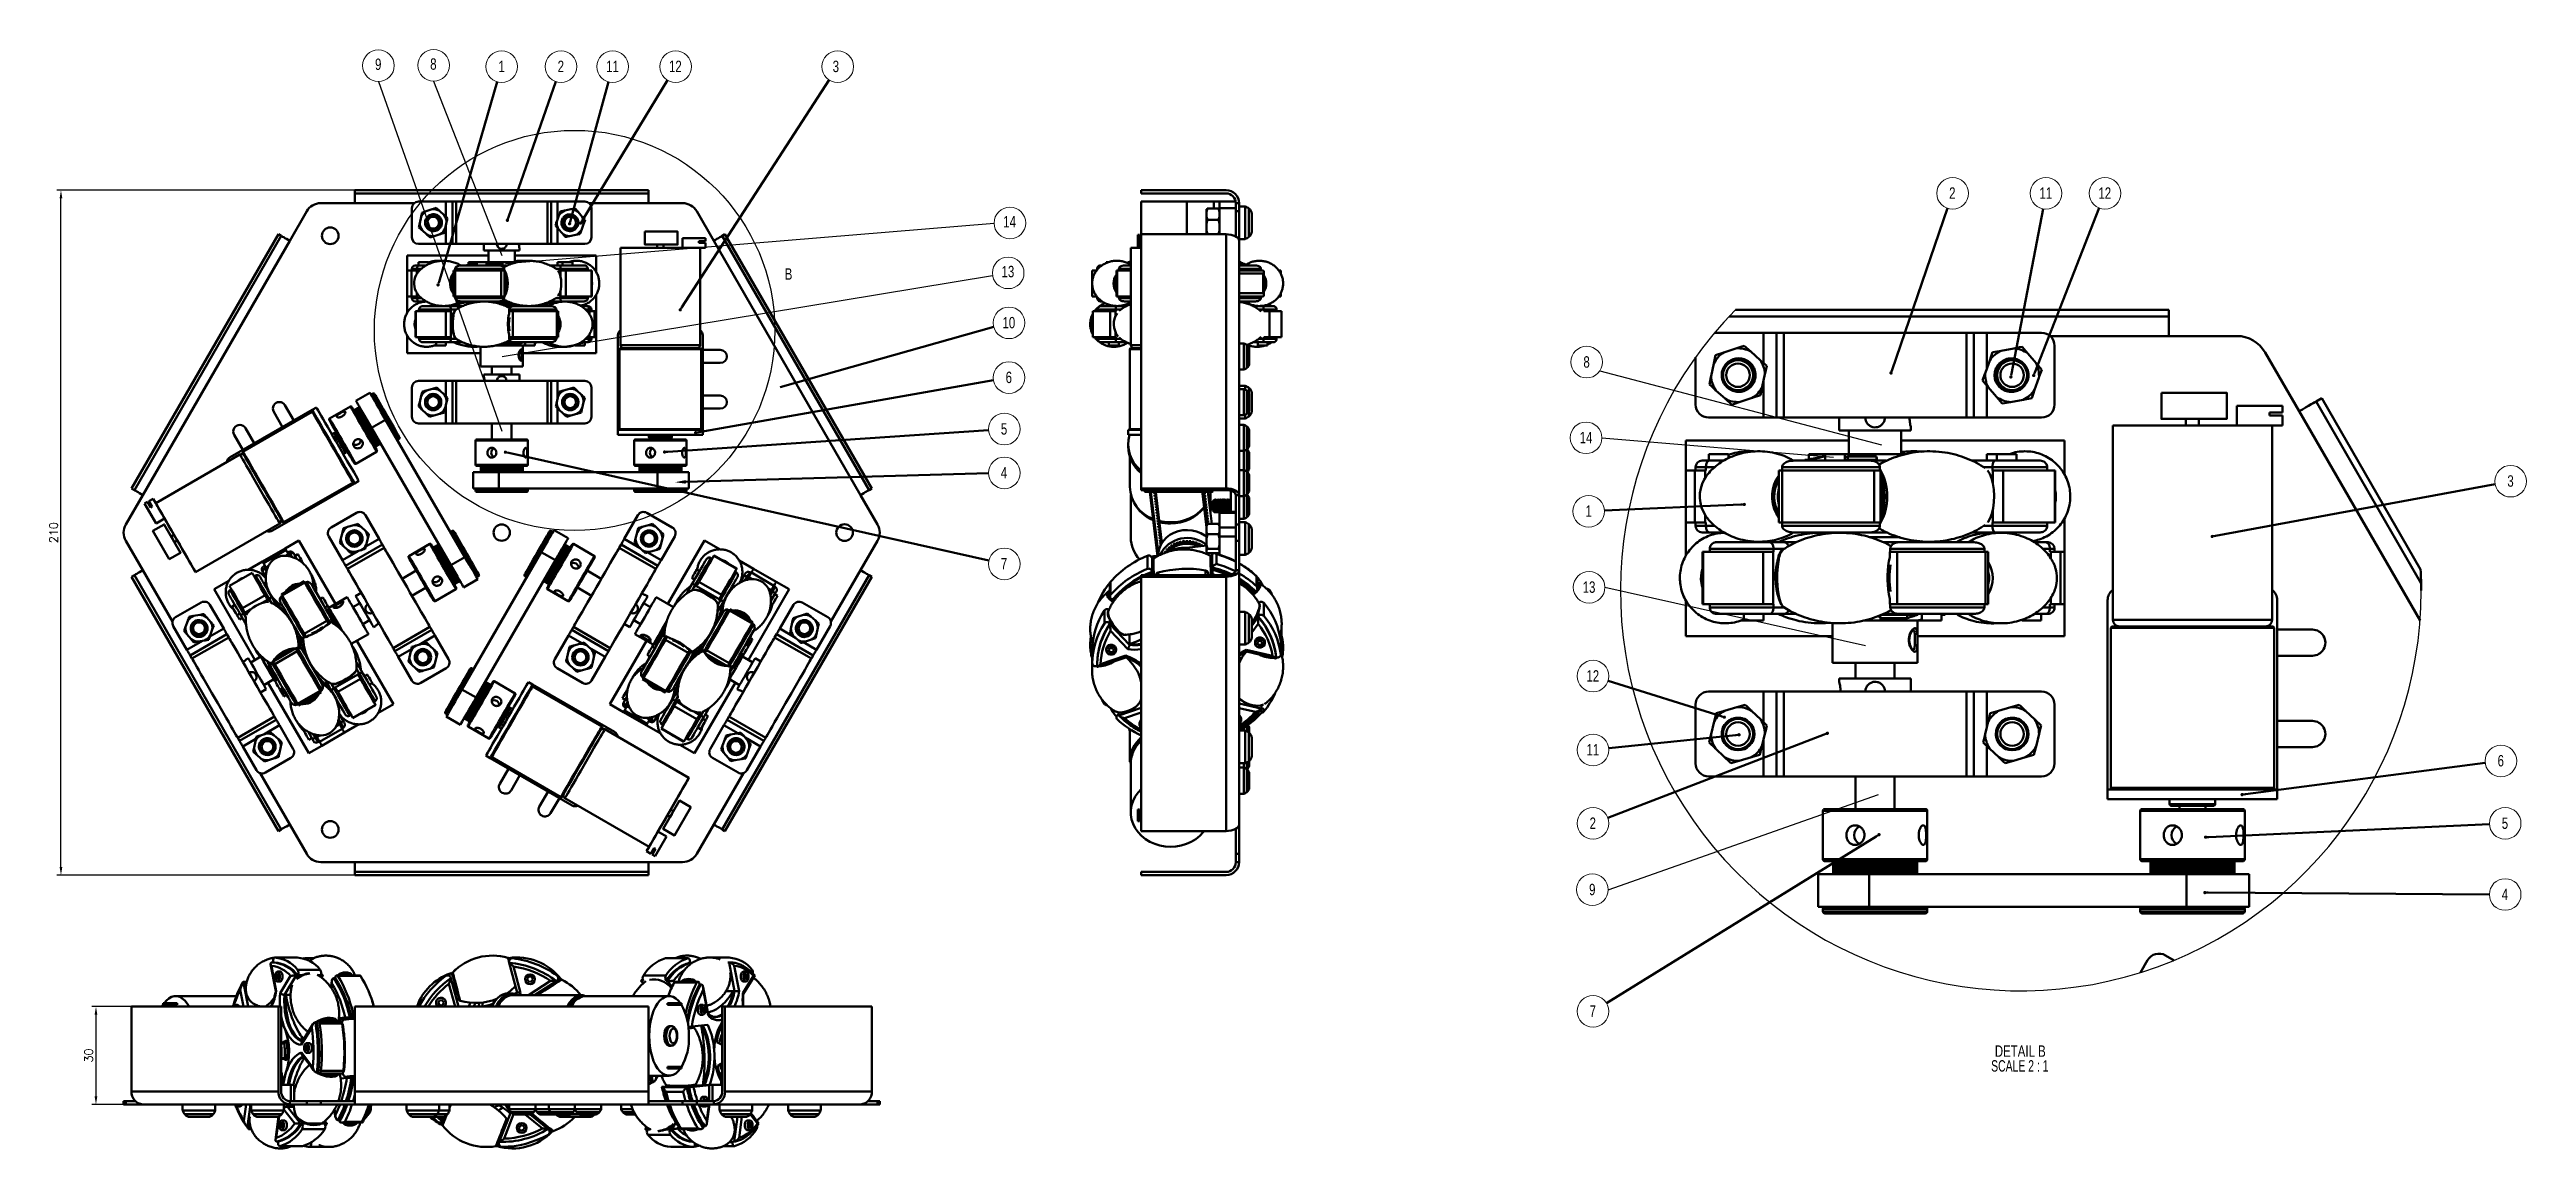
# Model space of a CAD drawing. Header units: millimetres. Extents: x 4430 to 5189, y 950 to 1287.
import ezdxf

# ---------------------------------------------------------------- set-up
doc = ezdxf.new("R2010")
doc.units = ezdxf.units.MM
doc.header["$LTSCALE"] = 0.5
doc.header["$PDMODE"] = 33
doc.header["$PDSIZE"] = 1
doc.layers.add('BOL', color=7, linetype='Continuous', lineweight=50)
for name, color, linetype in [('DIM', 5, 'Continuous'), ('HAT', 3, 'Continuous'), ('THIN', 8, 'Continuous'), ('TXT', 114, 'Continuous')]:
    doc.layers.add(name, color=color, linetype=linetype)
doc.styles.add('DIM', font='simplex.shx')
doc.styles.add('SLDTEXTSTYLE0', font='TXT', dxfattribs={"width": 0.75})
doc.styles.add('SLDTEXTSTYLE1', font='TXT', dxfattribs={"width": 0.681818})
doc.dimstyles.new('ISO', dxfattribs={"dimscale": 0, "dimtxt": 2.5, "dimasz": 2.5, "dimexe": 1.25, "dimexo": 0, "dimgap": 1, "dimtad": 1, "dimtoh": 1, "dimtxsty": 'DIM', "dimcen": 2.5, "dimadec": 0, "dimazin": 0, "dimtfac": 1, "dimtmove": 0, "dimatfit": 3, "dimfxl": 1, "dimtolj": 1, "dimarcsym": 0})

msp = doc.modelspace()

# ---------------------------------------------------------------- texts
at = {"color": 0, "linetype": 'Continuous', "lineweight": 18, "char_height": 3.5, "width": 1.75, "attachment_point": 2, "style": 'SLDTEXTSTYLE0'}
for s, insert in [('9', (4530.287, 1283.921)), ('8', (4547.192, 1283.996)), ('1', (4568.084, 1283.274)), ('14', (4723.774, 1235.657)), ('13', (4723.255, 1220.378))]:
    msp.add_mtext(s, dxfattribs=dict(at, insert=insert))
at = {"color": 0, "linetype": 'Continuous', "lineweight": 18, "char_height": 3.5, "attachment_point": 2, "style": 'SLDTEXTSTYLE0'}
for s, insert in [('2', (4586.253, 1283.274)), ('11', (4602.061, 1283.274)), ('12', (4621.342, 1283.274)), ('11', (5041.285, 1244.433)), ('12', (5059.369, 1244.433)), ('8', (4900.584, 1192.665)), ('5', (4722.061, 1172.136)), ('14', (4900.407, 1169.461)), ('4', (4722.061, 1158.723)), ('3', (5183.715, 1156.17)), ('1', (4901.2, 1146.948)), ('7', (4722.061, 1130.819)), ('13', (4901.33, 1123.642)), ('12', (4902.482, 1096.409)), ('11', (4902.482, 1073.775)), ('6', (5180.721, 1070.421)), ('2', (4902.482, 1051.26)), ('5', (5182.003, 1051.26)), ('9', (4902.326, 1030.939)), ('4', (5182.003, 1029.463)), ('7', (4902.482, 993.655))]:
    msp.add_mtext(s, dxfattribs=dict(at, insert=insert))
at = {"color": 0, "linetype": 'Continuous', "lineweight": 0, "char_height": 3.5, "attachment_point": 2, "style": 'SLDTEXTSTYLE0'}
for s, insert in [('3', (4670.531, 1283.274)), ('2', (5012.662, 1244.433)), ('10', (4723.533, 1204.711)), ('6', (4723.533, 1187.944))]:
    msp.add_mtext(s, dxfattribs=dict(at, insert=insert))
at = {"layer": 'DIM', "insert": (4430.816, 1138.596), "char_height": 2.5, "attachment_point": 5, "rotation": 90, "style": 'DIM'}
msp.add_mtext('\\A1;210', dxfattribs=at)
at = {"layer": 'TXT', "style": 'SLDTEXTSTYLE0', "width": 0.75}
msp.add_text('B', height=3.5, dxfattribs=at).set_placement((4654.848, 1216.125))
at = {"layer": 'TXT', "char_height": 3.5, "attachment_point": 2}
for s, insert, style in [('DETAIL B', (5033.486, 981.397), 'SLDTEXTSTYLE0'), ('SCALE 2 : 1', (5033.343, 976.871), 'SLDTEXTSTYLE1')]:
    msp.add_mtext(s, dxfattribs=dict(at, insert=insert, style=style))

# ---------------------------------------------------------------- blocks, each defined once
blk = doc.blocks.new('_Dot')
at = {"color": 0, "linetype": 'ByBlock', "lineweight": -2}
blk.add_line((-0.5, 0), (-1, 0), dxfattribs=at)
at = {"color": 0, "linetype": 'ByBlock', "const_width": 0.5}
blk.add_lwpolyline([(-0.25, 0, 1), (0.25, 0, 1)], format="xyb", close=True, dxfattribs=at)
blk = doc.blocks.new('*D41')
at = {"layer": 'Defpoints', "color": 0, "transparency": 16777216}
for p in [(4454.69, 993.3), (4443.8, 963.3), (4454.69, 963.3)]:
    blk.add_point(p, dxfattribs=at)
at = {"layer": 'DIM', "color": 0, "lineweight": -2, "transparency": 16777216}
for p, q in [((4454.69, 993.3), (4442.55, 993.3)), ((4443.8, 990.8), (4443.8, 965.8)), ((4454.69, 963.3), (4442.55, 963.3))]:
    blk.add_line(p, q, dxfattribs=at)
at = {"layer": 'DIM', "color": 0, "transparency": 16777216}
for points in [[(4443.38, 990.8), (4444.21, 990.8), (4443.8, 993.3)], [(4443.38, 965.8), (4444.21, 965.8), (4443.8, 963.3)]]:
    blk.add_solid(points, dxfattribs=at)
at = {"layer": 'DIM', "color": 0, "transparency": 16777216, "insert": (4441.55, 978.3), "char_height": 2.5, "attachment_point": 5, "rotation": 90, "style": 'DIM'}
blk.add_mtext('\\A1;30', dxfattribs=at)
blk = doc.blocks.new('*U45')
at = {"layer": 'BOL'}
for p, q in [((5.99, -2.5), (5.99, 0.5)), ((5.99, 0.5), (12.99, 0.5)), ((12.99, 0.5), (12.99, -0.5)), ((11.41, -2.5), (-12.99, -2.5)), ((-1.79, -1.51), (-1.78, -2.5)), ((-0.79, -1.5), (-0.29, -1.5)), ((-0.79, -1.5), (0.21, -1.51)), ((0.21, -1.51), (0.2, -2.5)), ((12.99, -0.5), (10.99, -0.5)), ((10.99, -0.5), (10.99, -1)), ((10.99, -1), (12.99, -1)), ((12.99, -2.5), (11.41, -2.5)), ((12.99, -1), (12.99, -2.5))]:
    blk.add_line(p, q, dxfattribs=at)
blk.add_lwpolyline([(-5.54, 2.5), (4.46, 2.5), (4.46, -1.5), (-5.54, -1.5)], close=True, dxfattribs=at)
blk = doc.blocks.new('*U46')
at = {"layer": 'BOL', "color": 0, "linetype": 'ByBlock', "lineweight": -2, "transparency": 16777216}
blk.add_blockref('*U45', (4617.54, 1228.4), dxfattribs=at)
for p, rotation in [((4465.64, 1136.49), 120), ((4621.18, 1050.9), 240)]:
    blk.add_blockref('*U45', p, dxfattribs=dict(at, rotation=rotation))

# ---------------------------------------------------------------- dimensions: what is measured, and where the dimension line sits
at = {"layer": 'DIM'}
dim = msp.add_linear_dim(base=(4443.796, 963.304), p1=(4454.69, 993.304), p2=(4454.69, 963.304), angle=90, dimstyle='ISO', override={"dimscale": 1}, dxfattribs=at)
dim.commit()
dim.dimension.update_dxf_attribs({"geometry": '*D41', "text_midpoint": (4441.546, 978.304)})

# ---------------------------------------------------------------- linework, layer by layer
at = {"color": 0, "linetype": 'Continuous', "lineweight": 18}
for centre in [(4530.364, 1281.772), (4547.268, 1281.847), (4568.119, 1281.467), (4586.323, 1281.467), (4602.131, 1281.467), (4621.413, 1281.467), (5041.355, 1242.626), (5059.439, 1242.626), (4723.85, 1233.508), (4723.332, 1218.229), (4900.62, 1190.859), (4722.131, 1170.329), (4900.442, 1167.654), (4722.131, 1156.916), (5183.75, 1154.363), (4901.235, 1145.141), (4722.131, 1129.012), (4901.366, 1121.835), (4902.553, 1094.602), (4902.553, 1071.968), (5180.756, 1068.614), (4902.553, 1049.453), (5182.074, 1049.453), (4902.362, 1029.132), (5182.074, 1027.656), (4902.553, 991.848)]:
    msp.add_circle(centre, 4.847, dxfattribs=at)
at = {"color": 0, "linetype": 'Continuous', "lineweight": 0}
for centre in [(4671.113, 1281.467), (5012.732, 1242.626), (4723.569, 1202.904), (4723.569, 1186.138)]:
    msp.add_circle(centre, 4.847, dxfattribs=at)
at = {"layer": 'BOL'}
for p, q in [((4523.123, 1239.596), (4512.697, 1239.596)), ((4523.123, 1242.596), (4523.123, 1243.596)), ((4613.123, 1243.596), (4523.123, 1243.596)), ((4613.123, 1242.596), (4523.123, 1242.596)), ((4523.123, 1239.596), (4523.123, 1242.596)), ((4541.3, 1239.596), (4523.123, 1239.596)), ((4540.623, 1238.096), (4540.623, 1229.096)), ((4542.623, 1240.096), (4551.017, 1240.096)), ((4546.812, 1237.703), (4544.945, 1237.092)), ((4549.061, 1237.23), (4548.073, 1238.116)), ((4550.524, 1235.919), (4549.061, 1237.23)), ((4551.017, 1240.096), (4552.999, 1240.096)), ((4551.017, 1240.096), (4551.017, 1235.477)), ((4552.999, 1240.096), (4552.999, 1227.096)), ((4554.123, 1240.096), (4552.999, 1240.096)), ((4554.123, 1240.096), (4554.123, 1227.096)), ((4554.123, 1240.096), (4582.123, 1240.096)), ((4582.123, 1240.096), (4582.123, 1227.096)), ((4582.123, 1240.096), (4583.247, 1240.096)), ((4583.247, 1240.096), (4583.247, 1227.096)), ((4585.229, 1240.096), (4583.247, 1240.096)), ((4585.229, 1240.096), (4593.623, 1240.096)), ((4585.229, 1240.096), (4585.229, 1234.584)), ((4587.431, 1237.352), (4586.126, 1237.111)), ((4589.363, 1237.708), (4587.431, 1237.352)), ((4591.529, 1236.939), (4590.668, 1237.949)), ((4613.123, 1239.596), (4594.946, 1239.596)), ((4595.623, 1238.096), (4595.623, 1229.096)), ((4613.123, 1242.596), (4613.123, 1243.596)), ((4613.123, 1239.596), (4613.123, 1242.596)), ((4623.548, 1239.596), (4613.123, 1239.596)), ((4764.098, 1242.596), (4764.098, 1243.596)), ((4764.098, 1243.596), (4790.098, 1243.596)), ((4790.098, 1242.596), (4764.098, 1242.596)), ((4764.098, 1240.096), (4764.098, 1230.067)), ((4764.098, 1240.096), (4778.098, 1240.096)), ((4778.098, 1240.096), (4778.098, 1230.067)), ((4778.098, 1240.096), (4786.367, 1240.096)), ((4784.098, 1236.939), (4784.387, 1237.949)), ((4784.098, 1237.708), (4784.098, 1236.939)), ((4784.387, 1237.949), (4787.809, 1237.949)), ((4788.098, 1240.096), (4786.367, 1240.096)), ((4786.367, 1240.096), (4786.367, 1237.949)), ((4788.098, 1236.939), (4787.809, 1237.949)), ((4788.098, 1240.096), (4788.098, 1238.096)), ((4788.098, 1240.096), (4793.056, 1240.096)), ((4788.098, 1238.096), (4788.098, 1230.067)), ((4793.098, 1238.096), (4788.098, 1238.096)), ((4793.098, 1239.596), (4794.098, 1239.596)), ((4793.098, 1237.096), (4793.098, 1239.596)), ((4794.098, 1239.596), (4794.098, 1237.096)), ((4795.952, 1238.596), (4794.098, 1238.596)), ((4795.952, 1238.596), (4795.952, 1235.117)), ((4797.118, 1237.96), (4797.118, 1234.923)), ((4499.69, 1230.067), (4454.69, 1152.125)), ((4500.556, 1229.567), (4499.69, 1230.067)), ((4508.367, 1237.096), (4503.154, 1228.067)), ((4543.41, 1235.38), (4543.006, 1233.458)), ((4544.945, 1237.092), (4543.683, 1236.679)), ((4543.721, 1231.273), (4545.184, 1229.962)), ((4545.184, 1229.962), (4546.172, 1229.076)), ((4547.434, 1229.489), (4549.301, 1230.1)), ((4547.851, 1235.778), (4547.885, 1235.878)), ((4547.885, 1235.878), (4547.911, 1235.957)), ((4549.301, 1230.1), (4550.562, 1230.513)), ((4549.569, 1233.082), (4549.592, 1233.293)), ((4550.835, 1231.812), (4551.239, 1233.734)), ((4551.017, 1232.676), (4551.017, 1227.096)), ((4585.682, 1235.86), (4585.025, 1234.009)), ((4585.229, 1231.998), (4585.229, 1227.096)), ((4585.442, 1231.748), (4586.716, 1230.254)), ((4586.767, 1234.433), (4586.716, 1234.226)), ((4586.716, 1230.254), (4587.577, 1229.244)), ((4588.882, 1229.484), (4590.814, 1229.841)), ((4590.814, 1229.841), (4592.119, 1230.081)), ((4591.314, 1234.296), (4591.415, 1234.328)), ((4591.415, 1234.328), (4591.494, 1234.353)), ((4591.426, 1234.474), (4591.494, 1234.353)), ((4592.804, 1235.444), (4591.529, 1236.939)), ((4592.563, 1231.332), (4593.221, 1233.183)), ((4633.091, 1228.067), (4627.878, 1237.096)), ((4635.689, 1229.567), (4636.555, 1230.067)), ((4681.555, 1152.125), (4636.555, 1230.067)), ((4763.098, 1229.896), (4763.598, 1229.896)), ((4763.098, 1229.396), (4763.098, 1229.896)), ((4763.598, 1229.896), (4763.598, 1229.396)), ((4764.098, 1152.125), (4764.098, 1230.067)), ((4764.098, 1230.067), (4790.098, 1230.067)), ((4784.098, 1236.175), (4784.051, 1236.093)), ((4784.098, 1235.444), (4784.098, 1236.939)), ((4784.098, 1235.444), (4784.098, 1233.183)), ((4784.098, 1231.332), (4784.098, 1233.183)), ((4784.098, 1231.332), (4784.098, 1230.067)), ((4784.387, 1234.434), (4787.809, 1234.434)), ((4784.387, 1230.081), (4787.809, 1230.081)), ((4790.098, 1152.125), (4790.098, 1230.067)), ((4790.098, 1230.067), (4790.878, 1230.029)), ((4790.878, 1230.029), (4791.629, 1229.915)), ((4791.629, 1229.915), (4792.32, 1229.73)), ((4792.32, 1229.73), (4792.926, 1229.481)), ((4794.098, 1237.096), (4793.098, 1237.096)), ((4793.098, 1229.39), (4793.098, 1237.096)), ((4794.098, 1228.067), (4794.098, 1237.096)), ((4795.952, 1235.117), (4795.952, 1228.596)), ((4797.118, 1234.923), (4797.118, 1229.232)), ((4797.952, 1236.336), (4797.952, 1234.429)), ((4797.952, 1234.429), (4797.952, 1230.986)), ((4797.952, 1230.986), (4797.952, 1230.856)), ((4500.556, 1229.567), (4455.556, 1151.625)), ((4503.154, 1228.067), (4458.154, 1150.125)), ((4500.606, 1229.538), (4500.556, 1229.567)), ((4500.754, 1229.453), (4500.606, 1229.538)), ((4500.994, 1229.314), (4500.754, 1229.453)), ((4501.317, 1229.128), (4500.994, 1229.314)), ((4501.711, 1228.901), (4501.317, 1229.128)), ((4502.16, 1228.641), (4501.711, 1228.901)), ((4502.647, 1228.36), (4502.16, 1228.641)), ((4503.154, 1228.067), (4502.647, 1228.36)), ((4539.123, 1223.596), (4539.123, 1218.996)), ((4564.123, 1223.596), (4539.123, 1223.596)), ((4542.623, 1227.096), (4551.017, 1227.096)), ((4551.017, 1227.096), (4552.999, 1227.096)), ((4554.123, 1227.096), (4552.999, 1227.096)), ((4554.123, 1227.096), (4582.123, 1227.096)), ((4562.623, 1227.096), (4562.623, 1225.096)), ((4568.123, 1225.096), (4562.623, 1225.096)), ((4564.123, 1225.096), (4564.123, 1221.496)), ((4573.623, 1225.096), (4568.123, 1225.096)), ((4572.123, 1221.496), (4572.123, 1225.096)), ((4597.123, 1223.596), (4572.123, 1223.596)), ((4573.623, 1225.096), (4573.623, 1225.614)), ((4582.123, 1227.096), (4583.247, 1227.096)), ((4585.229, 1227.096), (4583.247, 1227.096)), ((4585.229, 1227.096), (4593.623, 1227.096)), ((4597.123, 1218.377), (4597.123, 1223.596)), ((4604.552, 1225.896), (4604.552, 1196.096)), ((4628.952, 1196.096), (4628.952, 1225.896)), ((4633.091, 1228.067), (4633.598, 1228.36)), ((4678.091, 1150.125), (4633.091, 1228.067)), ((4633.598, 1228.36), (4634.086, 1228.641)), ((4634.086, 1228.641), (4634.535, 1228.901)), ((4634.535, 1228.901), (4634.928, 1229.128)), ((4634.928, 1229.128), (4635.252, 1229.314)), ((4635.252, 1229.314), (4635.492, 1229.453)), ((4635.492, 1229.453), (4635.639, 1229.538)), ((4635.639, 1229.538), (4635.689, 1229.567)), ((4680.689, 1151.625), (4635.689, 1229.567)), ((4760.898, 1225.896), (4760.898, 1196.096)), ((4764.098, 1225.896), (4760.898, 1225.896)), ((4763.598, 1229.396), (4763.098, 1229.396)), ((4763.098, 1229.396), (4763.098, 1225.896)), ((4763.598, 1229.396), (4763.598, 1225.896)), ((4792.926, 1229.481), (4793.424, 1229.178)), ((4793.424, 1229.178), (4793.793, 1228.833)), ((4793.793, 1228.833), (4794.021, 1228.457)), ((4794.021, 1228.457), (4794.098, 1228.067)), ((4794.098, 1228.596), (4795.952, 1228.596)), ((4794.098, 1150.125), (4794.098, 1228.067)), ((4539.123, 1218.996), (4539.123, 1210.996)), ((4539.123, 1218.996), (4540.496, 1218.996)), ((4540.496, 1210.996), (4540.496, 1218.996)), ((4540.496, 1218.996), (4542.081, 1218.996)), ((4540.623, 1219.496), (4540.623, 1218.996)), ((4542.204, 1219.496), (4540.623, 1219.496)), ((4541.623, 1220.496), (4542.704, 1220.496)), ((4541.926, 1217.6), (4542.178, 1218.007)), ((4542.081, 1218.996), (4542.204, 1218.996)), ((4542.081, 1218.996), (4542.081, 1217.966)), ((4542.204, 1219.496), (4542.204, 1218.996)), ((4543.56, 1219.496), (4542.204, 1219.496)), ((4542.661, 1221.496), (4542.661, 1220.496)), ((4542.661, 1221.496), (4545.631, 1221.496)), ((4542.704, 1220.496), (4544.969, 1220.496)), ((4545.631, 1221.496), (4545.661, 1221.496)), ((4545.661, 1220.865), (4545.661, 1221.496)), ((4552.982, 1217.6), (4553.4, 1218.229)), ((4553.297, 1217.456), (4553.4, 1217.632)), ((4553.4, 1218.996), (4553.4, 1210.996)), ((4553.4, 1218.996), (4553.91, 1218.996)), ((4568.854, 1219.496), (4553.891, 1219.496)), ((4553.891, 1219.496), (4553.891, 1218.996)), ((4553.91, 1218.996), (4553.91, 1210.996)), ((4553.91, 1218.996), (4567.974, 1218.996)), ((4555.655, 1220.496), (4567.394, 1220.496)), ((4557.373, 1220.632), (4557.989, 1220.632)), ((4557.956, 1221.496), (4557.956, 1220.69)), ((4557.956, 1221.496), (4560.483, 1221.496)), ((4560.012, 1221.138), (4560.012, 1221.041)), ((4560.476, 1221.138), (4560.012, 1221.138)), ((4560.483, 1221.496), (4560.483, 1220.496)), ((4560.483, 1221.496), (4563.453, 1221.496)), ((4563.453, 1221.496), (4563.483, 1221.496)), ((4563.453, 1221.496), (4572.898, 1221.496)), ((4572.843, 1221.496), (4563.453, 1221.496)), ((4563.483, 1220.496), (4563.483, 1221.496)), ((4563.929, 1221.138), (4563.483, 1220.968)), ((4563.483, 1220.632), (4568.402, 1220.632)), ((4568.333, 1221.138), (4563.929, 1221.138)), ((4563.929, 1220.632), (4563.929, 1221.138)), ((4567.394, 1220.496), (4569.843, 1220.496)), ((4567.974, 1210.996), (4567.974, 1218.996)), ((4567.974, 1218.996), (4568.979, 1218.996)), ((4568.333, 1220.632), (4568.333, 1221.138)), ((4568.854, 1219.496), (4568.854, 1218.996)), ((4568.979, 1210.996), (4568.979, 1218.996)), ((4569.283, 1215.996), (4568.979, 1215.996)), ((4569.152, 1216.056), (4569.217, 1216.486)), ((4582.926, 1220.496), (4583.502, 1220.496)), ((4583.502, 1220.496), (4586.509, 1220.496)), ((4586.104, 1219.496), (4584.77, 1219.496)), ((4585.23, 1221.496), (4585.23, 1220.496)), ((4585.23, 1221.496), (4586.793, 1221.496)), ((4585.345, 1218.993), (4585.394, 1218.941)), ((4585.394, 1218.941), (4585.708, 1218.469)), ((4585.708, 1218.469), (4585.973, 1217.811)), ((4585.973, 1217.811), (4586.177, 1217.001)), ((4594.493, 1219.496), (4586.104, 1219.496)), ((4586.104, 1219.496), (4586.104, 1218.996)), ((4586.104, 1218.996), (4586.162, 1218.996)), ((4586.162, 1218.996), (4587.772, 1218.996)), ((4586.162, 1217.077), (4586.162, 1218.996)), ((4586.177, 1217.001), (4586.307, 1216.083)), ((4586.307, 1216.083), (4586.358, 1215.106)), ((4586.358, 1215.106), (4586.326, 1214.123)), ((4586.509, 1220.496), (4593.431, 1220.496)), ((4586.793, 1221.496), (4586.793, 1220.496)), ((4586.793, 1221.496), (4589.769, 1221.496)), ((4587.772, 1218.996), (4587.772, 1210.996)), ((4587.772, 1218.996), (4595.657, 1218.996)), ((4589.769, 1221.496), (4589.793, 1221.496)), ((4589.793, 1220.496), (4589.793, 1221.496)), ((4594.493, 1219.496), (4594.493, 1218.996)), ((4595.657, 1210.996), (4595.657, 1218.996)), ((4595.657, 1218.996), (4595.707, 1218.996)), ((4595.707, 1210.996), (4595.707, 1218.996)), ((4749.098, 1215.594), (4749.098, 1218.996)), ((4749.098, 1218.996), (4750.46, 1218.996)), ((4750.598, 1219.496), (4750.598, 1219.148)), ((4750.608, 1219.496), (4750.598, 1219.496)), ((4750.608, 1219.496), (4750.608, 1219.158)), ((4750.918, 1219.496), (4750.608, 1219.496)), ((4751.093, 1220.359), (4751.056, 1220.336)), ((4751.608, 1220.496), (4752.061, 1220.496)), ((4753.396, 1221.496), (4753.396, 1221.24)), ((4753.396, 1221.496), (4754.069, 1221.496)), ((4756.505, 1218.996), (4756.505, 1210.996)), ((4756.505, 1218.996), (4756.769, 1218.996)), ((4756.769, 1218.996), (4756.769, 1210.996)), ((4756.769, 1218.996), (4760.898, 1218.996)), ((4757.291, 1219.496), (4757.291, 1218.996)), ((4760.898, 1219.496), (4757.291, 1219.496)), ((4759.014, 1220.496), (4760.898, 1220.496)), ((4794.098, 1221.496), (4794.758, 1221.496)), ((4794.098, 1220.496), (4799.1, 1220.496)), ((4800.768, 1219.496), (4794.098, 1219.496)), ((4794.098, 1218.996), (4801.243, 1218.996)), ((4801.471, 1217.996), (4794.098, 1217.996)), ((4794.758, 1220.496), (4794.758, 1221.496)), ((4800.768, 1219.496), (4800.768, 1218.996)), ((4801.471, 1211.996), (4801.471, 1217.996)), ((4801.665, 1211.421), (4801.665, 1218.571)), ((4806.245, 1218.996), (4806.909, 1218.996)), ((4806.909, 1217.879), (4806.909, 1218.996)), ((4539.123, 1210.996), (4540.496, 1210.996)), ((4539.123, 1210.996), (4539.123, 1205.898)), ((4542.081, 1210.996), (4540.496, 1210.996)), ((4540.623, 1210.996), (4540.623, 1210.496)), ((4540.623, 1210.496), (4542.204, 1210.496)), ((4542.704, 1209.496), (4541.623, 1209.496)), ((4542.081, 1212.013), (4542.081, 1210.996)), ((4542.081, 1210.996), (4542.204, 1210.996)), ((4542.204, 1210.496), (4542.204, 1210.996)), ((4542.204, 1210.496), (4543.548, 1210.496)), ((4544.963, 1209.496), (4542.704, 1209.496)), ((4552.563, 1206.996), (4542.781, 1206.996)), ((4542.781, 1206.996), (4542.781, 1206.496)), ((4543.762, 1209.496), (4544.037, 1209.329)), ((4543.844, 1207.996), (4551.97, 1207.996)), ((4549.38, 1207.996), (4549.156, 1208.146)), ((4549.23, 1208.096), (4549.547, 1208.113)), ((4551.97, 1207.996), (4554.096, 1207.996)), ((4552.563, 1206.996), (4552.563, 1206.496)), ((4554.21, 1206.996), (4552.563, 1206.996)), ((4553.91, 1210.996), (4553.4, 1210.996)), ((4553.891, 1210.496), (4553.891, 1210.996)), ((4553.891, 1210.496), (4568.854, 1210.496)), ((4553.91, 1210.996), (4567.974, 1210.996)), ((4554.096, 1207.996), (4556.062, 1207.996)), ((4567.394, 1209.496), (4555.655, 1209.496)), ((4561.123, 1209.496), (4561.123, 1209.326)), ((4567.368, 1208.746), (4571.98, 1208.746)), ((4569.923, 1209.496), (4567.371, 1209.496)), ((4571.981, 1208.746), (4567.376, 1208.746)), ((4568.979, 1210.996), (4567.974, 1210.996)), ((4568.854, 1210.496), (4568.854, 1210.996)), ((4568.979, 1213.996), (4569.283, 1213.996)), ((4569.216, 1213.509), (4569.145, 1213.996)), ((4569.217, 1213.506), (4569.216, 1213.509)), ((4569.419, 1207.996), (4571.789, 1207.996)), ((4584.88, 1206.996), (4570.449, 1206.996)), ((4570.449, 1206.996), (4570.449, 1206.496)), ((4571.789, 1207.996), (4583.111, 1207.996)), ((4575.123, 1207.996), (4575.123, 1208.14)), ((4575.123, 1208.113), (4575.28, 1208.13)), ((4583.502, 1209.496), (4582.981, 1209.496)), ((4586.509, 1209.496), (4583.502, 1209.496)), ((4584.749, 1210.496), (4586.104, 1210.496)), ((4584.88, 1206.996), (4584.88, 1206.496)), ((4585.467, 1211.139), (4585.382, 1211.038)), ((4585.771, 1211.654), (4585.467, 1211.139)), ((4586.024, 1212.349), (4585.771, 1211.654)), ((4586.212, 1213.187), (4586.024, 1212.349)), ((4586.104, 1210.496), (4586.104, 1210.996)), ((4586.104, 1210.996), (4586.162, 1210.996)), ((4586.104, 1210.496), (4594.493, 1210.496)), ((4586.162, 1210.996), (4586.162, 1212.915)), ((4587.772, 1210.996), (4586.162, 1210.996)), ((4586.326, 1214.123), (4586.212, 1213.187)), ((4593.431, 1209.496), (4586.509, 1209.496)), ((4587.772, 1210.996), (4595.657, 1210.996)), ((4592.486, 1207.996), (4594.216, 1207.996)), ((4594.902, 1206.996), (4593.808, 1206.996)), ((4594.216, 1207.996), (4594.623, 1207.996)), ((4594.493, 1210.496), (4594.493, 1210.996)), ((4594.902, 1206.996), (4594.902, 1206.496)), ((4595.623, 1206.996), (4594.902, 1206.996)), ((4595.623, 1206.496), (4595.623, 1206.996)), ((4595.707, 1210.996), (4595.657, 1210.996)), ((4597.123, 1206.496), (4597.123, 1211.616)), ((4749.098, 1210.996), (4749.098, 1214.375)), ((4750.46, 1210.996), (4749.098, 1210.996)), ((4750.598, 1210.849), (4750.598, 1210.496)), ((4750.598, 1210.496), (4750.608, 1210.496)), ((4750.608, 1210.496), (4750.608, 1210.838)), ((4750.608, 1210.496), (4750.922, 1210.496)), ((4756.293, 1206.996), (4750.697, 1206.996)), ((4750.697, 1206.996), (4750.697, 1206.496)), ((4751.058, 1209.654), (4751.093, 1209.633)), ((4752.075, 1209.496), (4751.608, 1209.496)), ((4751.853, 1207.996), (4756.244, 1207.996)), ((4756.244, 1207.996), (4759.511, 1207.996)), ((4756.293, 1206.996), (4756.293, 1206.496)), ((4757.842, 1206.996), (4756.293, 1206.996)), ((4756.769, 1210.996), (4756.505, 1210.996)), ((4756.769, 1210.996), (4760.898, 1210.996)), ((4757.291, 1210.496), (4757.291, 1210.996)), ((4757.291, 1210.496), (4760.898, 1210.496)), ((4760.898, 1209.496), (4759.014, 1209.496)), ((4794.098, 1211.996), (4801.471, 1211.996)), ((4801.243, 1210.996), (4794.098, 1210.996)), ((4794.098, 1210.496), (4800.768, 1210.496)), ((4799.1, 1209.496), (4794.098, 1209.496)), ((4795.674, 1209.049), (4796.21, 1209.285)), ((4796.812, 1208.958), (4796.497, 1208.823)), ((4798.48, 1207.996), (4801.486, 1207.996)), ((4801.634, 1206.996), (4800.069, 1206.996)), ((4800.768, 1210.496), (4800.768, 1210.996)), ((4801.486, 1207.996), (4804.588, 1207.996)), ((4801.634, 1206.996), (4801.634, 1206.496)), ((4805.598, 1206.996), (4801.634, 1206.996)), ((4805.598, 1206.496), (4805.598, 1206.996)), ((4806.909, 1210.996), (4806.246, 1210.996)), ((4806.909, 1210.996), (4806.909, 1212.112)), ((5078.987, 1206.861), (4946.205, 1206.861)), ((5078.987, 1204.861), (5078.987, 1206.861)), ((4541.427, 1202.346), (4541.507, 1203.329)), ((4541.576, 1201.37), (4541.427, 1202.346)), ((4541.507, 1203.329), (4541.679, 1203.945)), ((4541.679, 1201.047), (4541.576, 1201.37)), ((4541.679, 1206.496), (4541.679, 1198.496)), ((4541.679, 1206.496), (4541.77, 1206.496)), ((4541.77, 1206.496), (4541.77, 1198.496)), ((4550.964, 1206.496), (4541.77, 1206.496)), ((4550.964, 1198.496), (4550.964, 1206.496)), ((4550.964, 1206.496), (4552.523, 1206.496)), ((4552.523, 1206.496), (4552.523, 1198.496)), ((4552.563, 1206.496), (4552.523, 1206.496)), ((4553.125, 1202.244), (4553.139, 1203.25)), ((4553.168, 1201.251), (4553.125, 1202.244)), ((4553.139, 1203.25), (4553.21, 1204.219)), ((4553.266, 1200.32), (4553.168, 1201.251)), ((4553.21, 1204.219), (4553.335, 1205.1)), ((4553.415, 1199.498), (4553.266, 1200.32)), ((4553.607, 1198.826), (4553.415, 1199.498)), ((4570.254, 1205.1), (4570.376, 1205.666)), ((4570.376, 1206.496), (4570.376, 1205.531)), ((4570.376, 1206.496), (4571.492, 1206.496)), ((4570.376, 1199.461), (4570.376, 1198.496)), ((4571.492, 1206.496), (4571.492, 1198.496)), ((4585.055, 1206.496), (4571.492, 1206.496)), ((4585.055, 1198.496), (4585.055, 1206.496)), ((4585.055, 1206.496), (4585.472, 1206.496)), ((4585.472, 1198.496), (4585.472, 1206.496)), ((4595.035, 1206.496), (4594.902, 1206.496)), ((4595.035, 1206.496), (4596.558, 1206.496)), ((4595.035, 1205.512), (4595.035, 1206.496)), ((4595.035, 1198.496), (4595.035, 1199.474)), ((4596.558, 1206.496), (4596.558, 1198.496)), ((4597.123, 1206.496), (4596.558, 1206.496)), ((4597.123, 1198.496), (4597.123, 1206.496)), ((4749.288, 1206.496), (4749.288, 1198.496)), ((4749.288, 1206.496), (4749.294, 1206.496)), ((4749.294, 1206.496), (4749.294, 1198.496)), ((4754.555, 1206.496), (4749.294, 1206.496)), ((4754.555, 1198.496), (4754.555, 1206.496)), ((4754.555, 1206.496), (4756.207, 1206.496)), ((4756.293, 1206.496), (4756.207, 1206.496)), ((4756.207, 1206.496), (4756.207, 1204.976)), ((4756.207, 1200.017), (4756.207, 1198.496)), ((4801.734, 1206.496), (4801.634, 1206.496)), ((4801.734, 1206.496), (4803.381, 1206.496)), ((4803.381, 1206.496), (4803.381, 1198.496)), ((4807.098, 1206.496), (4803.381, 1206.496)), ((4805.729, 1206.496), (4805.598, 1206.639)), ((4807.098, 1198.496), (4807.098, 1206.496)), ((4939.829, 1199.861), (4954.775, 1199.861)), ((5078.987, 1204.861), (4944.281, 1204.861)), ((4954.775, 1199.861), (4958.738, 1199.861)), ((4954.775, 1199.861), (4954.775, 1190.623)), ((4958.738, 1199.861), (4958.738, 1173.861)), ((4960.987, 1199.861), (4958.738, 1199.861)), ((4960.987, 1199.861), (4960.987, 1173.861)), ((4960.987, 1199.861), (5016.987, 1199.861)), ((5016.987, 1199.861), (5016.987, 1173.861)), ((5016.987, 1199.861), (5019.235, 1199.861)), ((5019.235, 1199.861), (5019.235, 1173.861)), ((5023.199, 1199.861), (5019.235, 1199.861)), ((5023.199, 1199.861), (5039.987, 1199.861)), ((5023.199, 1199.861), (5023.199, 1188.836)), ((5078.987, 1198.861), (5078.987, 1204.861)), ((4539.123, 1199.118), (4539.123, 1193.596)), ((4539.123, 1193.596), (4561.623, 1193.596)), ((4541.77, 1198.496), (4541.679, 1198.496)), ((4550.964, 1198.496), (4541.77, 1198.496)), ((4542.781, 1197.996), (4542.781, 1198.496)), ((4542.781, 1197.996), (4552.563, 1197.996)), ((4551.97, 1196.996), (4543.844, 1196.996)), ((4548.011, 1195.996), (4547.509, 1195.996)), ((4548.023, 1196.996), (4548.023, 1195.996)), ((4549.395, 1195.996), (4548.023, 1195.996)), ((4551.023, 1195.996), (4549.395, 1195.996)), ((4552.523, 1198.496), (4550.964, 1198.496)), ((4551.023, 1195.996), (4551.023, 1196.996)), ((4554.096, 1196.996), (4551.97, 1196.996)), ((4552.563, 1198.496), (4552.523, 1198.496)), ((4552.563, 1197.996), (4552.563, 1198.496)), ((4552.563, 1197.996), (4554.22, 1197.996)), ((4553.832, 1198.339), (4553.607, 1198.826)), ((4554.08, 1198.06), (4553.832, 1198.339)), ((4554.089, 1198.053), (4554.08, 1198.06)), ((4556.063, 1196.996), (4554.096, 1196.996)), ((4561.623, 1195.606), (4561.623, 1189.496)), ((4574.621, 1195.996), (4566.334, 1195.996)), ((4566.338, 1195.996), (4574.623, 1195.996)), ((4568.814, 1196.354), (4573.061, 1196.354)), ((4574.668, 1196.86), (4569.039, 1196.86)), ((4571.789, 1196.996), (4569.361, 1196.996)), ((4571.492, 1198.496), (4570.376, 1198.496)), ((4570.449, 1197.996), (4570.449, 1198.496)), ((4570.449, 1197.996), (4584.88, 1197.996)), ((4585.055, 1198.496), (4571.492, 1198.496)), ((4583.111, 1196.996), (4571.789, 1196.996)), ((4573.061, 1196.86), (4573.061, 1196.354)), ((4573.938, 1194.496), (4573.842, 1194.461)), ((4574.621, 1195.996), (4575.301, 1196.145)), ((4575.301, 1195.996), (4574.621, 1195.996)), ((4574.623, 1189.496), (4574.623, 1195.996)), ((4574.623, 1193.596), (4597.123, 1193.596)), ((4575.301, 1196.996), (4575.301, 1195.996)), ((4578.301, 1195.996), (4575.301, 1195.996)), ((4578.301, 1195.996), (4578.301, 1196.996)), ((4578.593, 1196.86), (4578.301, 1196.804)), ((4578.872, 1196.86), (4578.593, 1196.86)), ((4578.872, 1196.86), (4578.873, 1196.86)), ((4584.88, 1197.996), (4584.88, 1198.496)), ((4585.472, 1198.496), (4585.055, 1198.496)), ((4590.597, 1195.996), (4590.584, 1195.996)), ((4593.584, 1195.996), (4590.597, 1195.996)), ((4594.216, 1196.996), (4592.496, 1196.996)), ((4593.584, 1195.996), (4593.584, 1196.996)), ((4593.8, 1197.996), (4594.902, 1197.996)), ((4594.623, 1196.996), (4594.216, 1196.996)), ((4594.902, 1197.996), (4594.902, 1198.496)), ((4595.035, 1198.496), (4594.902, 1198.496)), ((4594.902, 1197.996), (4595.623, 1197.996)), ((4596.558, 1198.496), (4595.035, 1198.496)), ((4595.623, 1197.996), (4595.623, 1198.496)), ((4597.123, 1198.496), (4596.558, 1198.496)), ((4597.123, 1193.596), (4597.123, 1198.496)), ((4603.752, 1199.096), (4603.752, 1170.096)), ((4604.252, 1194.846), (4604.252, 1170.346)), ((4629.252, 1194.846), (4604.252, 1194.846)), ((4604.502, 1195.096), (4629.002, 1195.096)), ((4604.552, 1196.096), (4628.952, 1196.096)), ((4629.252, 1170.346), (4629.252, 1194.846)), ((4629.752, 1199.096), (4629.752, 1170.096)), ((4635.123, 1194.596), (4629.752, 1194.596)), ((4749.294, 1198.496), (4749.288, 1198.496)), ((4754.555, 1198.496), (4749.294, 1198.496)), ((4750.697, 1197.996), (4750.697, 1198.496)), ((4750.697, 1197.996), (4756.293, 1197.996)), ((4756.244, 1196.996), (4751.853, 1196.996)), ((4754.222, 1196.996), (4754.222, 1195.996)), ((4757.222, 1195.996), (4754.222, 1195.996)), ((4756.207, 1198.496), (4754.555, 1198.496)), ((4756.293, 1198.496), (4756.207, 1198.496)), ((4759.514, 1196.996), (4756.244, 1196.996)), ((4756.293, 1197.996), (4756.293, 1198.496)), ((4756.293, 1197.996), (4757.841, 1197.996)), ((4757.222, 1195.996), (4757.222, 1196.996)), ((4760.598, 1194.846), (4760.598, 1170.346)), ((4764.098, 1194.846), (4760.598, 1194.846)), ((4760.848, 1195.096), (4764.098, 1195.096)), ((4760.898, 1196.096), (4764.098, 1196.096)), ((4795.581, 1196.596), (4794.098, 1196.596)), ((4795.581, 1196.596), (4795.581, 1188.596)), ((4796.514, 1196.087), (4796.514, 1189.105)), ((4797.181, 1194.788), (4797.181, 1193.384)), ((4797.181, 1193.384), (4797.181, 1190.551)), ((4797.181, 1193.079), (4797.181, 1192.911)), ((4801.486, 1196.996), (4798.489, 1196.996)), ((4799.802, 1196.996), (4799.802, 1195.996)), ((4800.105, 1195.996), (4799.802, 1195.996)), ((4800.082, 1197.996), (4801.634, 1197.996)), ((4802.802, 1195.996), (4800.105, 1195.996)), ((4804.588, 1196.996), (4801.486, 1196.996)), ((4801.634, 1197.996), (4801.634, 1198.496)), ((4801.734, 1198.496), (4801.634, 1198.496)), ((4801.634, 1197.996), (4805.598, 1197.996)), ((4803.381, 1198.496), (4801.734, 1198.496)), ((4802.802, 1195.996), (4802.802, 1196.996)), ((4807.098, 1198.496), (4803.381, 1198.496)), ((4805.598, 1197.996), (4805.598, 1198.496)), ((4933.987, 1192.354), (4933.987, 1177.861)), ((4940.108, 1193.027), (4939.786, 1191.497)), ((4942.631, 1193.853), (4940.108, 1193.027)), ((4946.364, 1195.075), (4942.631, 1193.853)), ((4948.115, 1195.648), (4946.364, 1195.075)), ((4948.887, 1195.901), (4948.115, 1195.648)), ((4950.864, 1194.129), (4948.887, 1195.901)), ((4953.789, 1191.507), (4950.864, 1194.129)), ((5024.47, 1192.417), (5024.105, 1191.389)), ((5024.993, 1193.891), (5024.47, 1192.417)), ((5027.604, 1194.372), (5024.993, 1193.891)), ((5031.467, 1195.085), (5027.604, 1194.372)), ((5033.278, 1195.419), (5031.467, 1195.085)), ((5034.078, 1195.566), (5033.278, 1195.419)), ((5035.8, 1193.546), (5034.078, 1195.566)), ((5038.349, 1190.557), (5035.8, 1193.546)), ((5078.987, 1198.861), (5042.632, 1198.861)), ((5043.987, 1195.861), (5043.987, 1177.861)), ((5099.838, 1198.861), (5078.987, 1198.861)), ((5118.924, 1175.803), (5108.498, 1193.861)), ((4551.017, 1185.096), (4542.623, 1185.096)), ((4551.017, 1185.096), (4552.999, 1185.096)), ((4551.017, 1180.411), (4551.017, 1185.096)), ((4552.999, 1172.096), (4552.999, 1185.096)), ((4554.123, 1185.096), (4552.999, 1185.096)), ((4554.123, 1172.096), (4554.123, 1185.096)), ((4582.123, 1185.096), (4554.123, 1185.096)), ((4574.22, 1189.496), (4561.623, 1189.496)), ((4562.623, 1187.096), (4562.623, 1186.579)), ((4562.623, 1187.096), (4568.123, 1187.096)), ((4565.123, 1189.496), (4565.123, 1187.096)), ((4568.123, 1187.096), (4573.623, 1187.096)), ((4571.123, 1187.096), (4571.123, 1189.496)), ((4573.623, 1185.096), (4573.623, 1187.096)), ((4574.623, 1189.496), (4574.22, 1189.496)), ((4582.123, 1172.096), (4582.123, 1185.096)), ((4582.123, 1185.096), (4583.247, 1185.096)), ((4583.247, 1172.096), (4583.247, 1185.096)), ((4585.229, 1185.096), (4583.247, 1185.096)), ((4593.623, 1185.096), (4585.229, 1185.096)), ((4585.229, 1179.511), (4585.229, 1185.096)), ((4629.752, 1190.596), (4635.123, 1190.596)), ((4794.098, 1188.596), (4795.581, 1188.596)), ((4797.181, 1190.551), (4797.181, 1190.404)), ((4938.673, 1186.201), (4938.207, 1183.987)), ((4938.754, 1186.585), (4938.673, 1186.201)), ((4939.562, 1190.429), (4938.754, 1186.585)), ((4939.786, 1191.497), (4939.562, 1190.429)), ((4948.444, 1191.224), (4948.511, 1191.425)), ((4948.511, 1191.425), (4948.564, 1191.583)), ((4951.88, 1185.832), (4951.926, 1186.256)), ((4955.16, 1190.278), (4953.789, 1191.507)), ((4954.411, 1183.293), (4955.22, 1187.137)), ((4954.775, 1185.021), (4954.775, 1173.861)), ((4955.766, 1189.735), (4955.16, 1190.278)), ((4955.22, 1187.137), (4955.3, 1187.521)), ((4955.3, 1187.521), (4955.766, 1189.735)), ((5022.659, 1187.317), (5021.902, 1185.186)), ((5021.902, 1185.186), (5022.43, 1184.567)), ((5022.43, 1184.567), (5023.624, 1183.165)), ((5022.791, 1187.687), (5022.659, 1187.317)), ((5024.105, 1191.389), (5022.791, 1187.687)), ((5026.275, 1188.534), (5026.172, 1188.121)), ((5035.369, 1188.26), (5035.571, 1188.325)), ((5035.571, 1188.325), (5035.73, 1188.375)), ((5035.594, 1188.618), (5035.73, 1188.375)), ((5037.868, 1182.333), (5039.183, 1186.035)), ((5039.544, 1189.155), (5038.349, 1190.557)), ((5039.183, 1186.035), (5039.314, 1186.405)), ((5039.314, 1186.405), (5040.071, 1188.536)), ((5040.071, 1188.536), (5039.544, 1189.155)), ((4504.399, 1172.969), (4501.714, 1177.62)), ((4510.028, 1176.219), (4511.327, 1176.969)), ((4511.388, 1176.864), (4511.327, 1176.969)), ((4511.568, 1176.551), (4511.388, 1176.864)), ((4511.865, 1176.037), (4511.568, 1176.551)), ((4521.795, 1177.239), (4515.386, 1173.539)), ((4521.833, 1177.173), (4521.795, 1177.239)), ((4521.983, 1176.912), (4521.833, 1177.173)), ((4522.243, 1176.462), (4521.983, 1176.912)), ((4522.208, 1177.123), (4522.204, 1177.129)), ((4522.296, 1176.97), (4522.208, 1177.123)), ((4522.498, 1176.62), (4522.296, 1176.97)), ((4522.808, 1176.083), (4522.498, 1176.62)), ((4524.57, 1177.032), (4522.837, 1176.032)), ((4524.574, 1177.025), (4522.842, 1176.025)), ((4524.582, 1177.012), (4522.849, 1176.012)), ((4524.588, 1177), (4522.856, 1176)), ((4524.618, 1176.948), (4522.886, 1175.948)), ((4524.638, 1176.913), (4522.906, 1175.913)), ((4524.658, 1176.879), (4522.926, 1175.879)), ((4524.713, 1176.785), (4522.981, 1175.785)), ((4524.745, 1176.728), (4523.013, 1175.728)), ((4524.777, 1176.674), (4523.044, 1175.674)), ((4524.855, 1176.537), (4523.123, 1175.537)), ((4527.767, 1181.495), (4523.436, 1178.995)), ((4523.436, 1178.995), (4523.437, 1178.994)), ((4523.437, 1178.994), (4523.511, 1178.866)), ((4523.511, 1178.866), (4523.701, 1178.537)), ((4523.701, 1178.537), (4524.002, 1178.015)), ((4524.002, 1178.015), (4524.407, 1177.314)), ((4524.407, 1177.314), (4524.904, 1176.453)), ((4527.767, 1181.495), (4527.767, 1181.494)), ((4527.767, 1181.494), (4527.841, 1181.366)), ((4527.841, 1181.366), (4528.031, 1181.037)), ((4528.031, 1181.037), (4528.333, 1180.515)), ((4528.333, 1180.515), (4528.737, 1179.814)), ((4528.723, 1181.239), (4528.376, 1181.039)), ((4528.415, 1180.973), (4528.376, 1181.039)), ((4528.565, 1180.712), (4528.415, 1180.973)), ((4528.825, 1180.262), (4528.565, 1180.712)), ((4528.761, 1181.173), (4528.723, 1181.239)), ((4528.737, 1179.814), (4529.234, 1178.953)), ((4528.911, 1180.912), (4528.761, 1181.173)), ((4529.187, 1179.635), (4528.825, 1180.262)), ((4529.171, 1180.462), (4528.911, 1180.912)), ((4529.136, 1181.123), (4529.133, 1181.129)), ((4529.224, 1180.97), (4529.136, 1181.123)), ((4529.533, 1179.835), (4529.171, 1180.462)), ((4529.641, 1178.849), (4529.187, 1179.635)), ((4529.426, 1180.62), (4529.224, 1180.97)), ((4529.234, 1178.953), (4529.81, 1177.956)), ((4529.736, 1180.083), (4529.426, 1180.62)), ((4529.987, 1179.049), (4529.533, 1179.835)), ((4530.173, 1177.927), (4529.641, 1178.849)), ((4530.145, 1179.375), (4529.736, 1180.083)), ((4529.81, 1177.956), (4530.448, 1176.85)), ((4530.519, 1178.127), (4529.987, 1179.049)), ((4530.64, 1178.518), (4530.145, 1179.375)), ((4530.769, 1176.895), (4530.173, 1177.927)), ((4530.448, 1176.85), (4531.132, 1175.665)), ((4531.115, 1177.095), (4530.519, 1178.127)), ((4531.206, 1177.537), (4530.64, 1178.518)), ((4531.411, 1175.782), (4530.769, 1176.895)), ((4531.757, 1175.982), (4531.115, 1177.095)), ((4531.826, 1176.463), (4531.206, 1177.537)), ((4540.623, 1174.096), (4540.623, 1183.096)), ((4543.653, 1176.377), (4542.692, 1177.293)), ((4543.004, 1178.583), (4543.466, 1180.492)), ((4545.05, 1177.375), (4544.978, 1177.332)), ((4545.066, 1177.235), (4544.978, 1177.332)), ((4545.141, 1177.428), (4545.05, 1177.375)), ((4545.052, 1182.156), (4546.936, 1182.711)), ((4546.936, 1182.711), (4548.209, 1183.085)), ((4549.17, 1182.17), (4550.593, 1180.815)), ((4550.593, 1180.815), (4551.554, 1179.9)), ((4551.241, 1178.61), (4550.779, 1176.7)), ((4551.017, 1172.096), (4551.017, 1177.681)), ((4585.653, 1176.377), (4584.692, 1177.293)), ((4585.004, 1178.583), (4585.466, 1180.492)), ((4585.229, 1172.096), (4585.229, 1176.781)), ((4587.05, 1177.375), (4586.978, 1177.332)), ((4587.066, 1177.235), (4586.978, 1177.332)), ((4587.141, 1177.428), (4587.05, 1177.375)), ((4587.052, 1182.156), (4588.936, 1182.711)), ((4588.936, 1182.711), (4590.209, 1183.085)), ((4591.17, 1182.17), (4592.593, 1180.815)), ((4592.593, 1180.815), (4593.554, 1179.9)), ((4593.242, 1178.61), (4592.779, 1176.7)), ((4595.623, 1174.096), (4595.623, 1183.096)), ((4635.123, 1180.596), (4629.752, 1180.596)), ((4629.752, 1176.596), (4635.123, 1176.596)), ((4795.952, 1183.596), (4794.098, 1183.596)), ((4795.581, 1182.596), (4794.098, 1182.596)), ((4795.581, 1182.596), (4795.581, 1174.596)), ((4795.952, 1183.596), (4795.952, 1182.429)), ((4796.514, 1182.087), (4796.514, 1175.105)), ((4797.118, 1182.96), (4797.118, 1181.23)), ((4797.181, 1180.788), (4797.181, 1179.384)), ((4797.181, 1179.384), (4797.181, 1176.551)), ((4797.181, 1179.079), (4797.181, 1178.911)), ((4797.181, 1176.551), (4797.181, 1176.404)), ((4797.952, 1181.336), (4797.952, 1179.987)), ((4797.952, 1179.987), (4797.952, 1176.236)), ((4938.207, 1183.987), (4938.813, 1183.444)), ((4938.813, 1183.444), (4940.184, 1182.215)), ((4940.184, 1182.215), (4943.109, 1179.593)), ((4943.109, 1179.593), (4945.086, 1177.821)), ((4945.086, 1177.821), (4945.859, 1178.074)), ((4945.859, 1178.074), (4947.609, 1178.647)), ((4947.609, 1178.647), (4951.342, 1179.869)), ((4951.342, 1179.869), (4953.865, 1180.695)), ((4953.865, 1180.695), (4954.187, 1182.225)), ((4954.187, 1182.225), (4954.411, 1183.293)), ((5023.199, 1183.665), (5023.199, 1173.861)), ((5023.624, 1183.165), (5026.173, 1180.176)), ((5026.173, 1180.176), (5027.895, 1178.156)), ((5027.895, 1178.156), (5028.695, 1178.303)), ((5028.695, 1178.303), (5030.506, 1178.637)), ((5030.506, 1178.637), (5034.369, 1179.35)), ((5034.369, 1179.35), (5036.98, 1179.831)), ((5036.98, 1179.831), (5037.503, 1181.305)), ((5037.503, 1181.305), (5037.868, 1182.333)), ((5099.804, 1171.461), (5099.804, 1177.461)), ((5099.804, 1177.461), (5113.804, 1177.461)), ((5113.804, 1177.461), (5113.804, 1175.461)), ((5119.937, 1176.389), (5120.912, 1176.951)), ((5120.912, 1176.951), (5121.811, 1177.47)), ((5121.811, 1177.47), (5122.598, 1177.925)), ((5122.598, 1177.925), (5123.244, 1178.298)), ((5123.244, 1178.298), (5123.724, 1178.575)), ((5123.724, 1178.575), (5124.02, 1178.746)), ((5124.02, 1178.746), (5124.12, 1178.803)), ((5124.12, 1178.803), (5125.852, 1179.803)), ((5156.313, 1123.043), (5124.12, 1178.803)), ((5156.162, 1127.305), (5125.852, 1179.803)), ((4484.913, 1161.719), (4510.028, 1176.219)), ((4510.062, 1175.661), (4488.844, 1163.411)), ((4492.275, 1165.969), (4489.589, 1170.62)), ((4498.25, 1175.62), (4500.935, 1170.969)), ((4510.089, 1176.114), (4510.028, 1176.219)), ((4510.12, 1175.56), (4510.062, 1175.661)), ((4510.062, 1175.661), (4510.062, 1175.661)), ((4510.269, 1175.801), (4510.089, 1176.114)), ((4510.293, 1175.26), (4510.12, 1175.56)), ((4510.566, 1175.287), (4510.269, 1175.801)), ((4510.579, 1174.765), (4510.293, 1175.26)), ((4510.974, 1174.58), (4510.566, 1175.287)), ((4510.971, 1174.085), (4510.579, 1174.765)), ((4511.463, 1173.233), (4510.971, 1174.085)), ((4511.486, 1173.694), (4510.974, 1174.58)), ((4512.046, 1172.225), (4511.463, 1173.233)), ((4512.091, 1172.645), (4511.486, 1173.694)), ((4512.273, 1175.33), (4511.865, 1176.037)), ((4512.707, 1171.078), (4512.046, 1172.225)), ((4512.78, 1171.453), (4512.091, 1172.645)), ((4512.785, 1174.444), (4512.273, 1175.33)), ((4513.436, 1169.816), (4512.707, 1171.078)), ((4513.538, 1170.14), (4512.78, 1171.453)), ((4513.39, 1173.395), (4512.785, 1174.444)), ((4514.079, 1172.203), (4513.39, 1173.395)), ((4514.219, 1168.461), (4513.436, 1169.816)), ((4514.351, 1168.731), (4513.538, 1170.14)), ((4514.837, 1170.89), (4514.079, 1172.203)), ((4515.65, 1169.481), (4514.837, 1170.89)), ((4515.28, 1173.123), (4515.276, 1173.129)), ((4515.368, 1172.97), (4515.28, 1173.123)), ((4515.57, 1172.62), (4515.368, 1172.97)), ((4515.424, 1173.473), (4515.386, 1173.539)), ((4515.574, 1173.212), (4515.424, 1173.473)), ((4515.88, 1172.083), (4515.57, 1172.62)), ((4515.834, 1172.762), (4515.574, 1173.212)), ((4516.505, 1168.001), (4515.65, 1169.481)), ((4516.196, 1172.135), (4515.834, 1172.762)), ((4516.289, 1171.375), (4515.88, 1172.083)), ((4516.727, 1169.117), (4516.077, 1168.742)), ((4516.65, 1171.349), (4516.196, 1172.135)), ((4516.784, 1170.518), (4516.289, 1171.375)), ((4517.183, 1170.427), (4516.65, 1171.349)), ((4516.786, 1169.013), (4516.727, 1169.117)), ((4516.727, 1169.117), (4516.727, 1169.117)), ((4517.35, 1169.537), (4516.784, 1170.518)), ((4516.961, 1168.711), (4516.786, 1169.013)), ((4517.068, 1169.025), (4517.083, 1168.999)), ((4517.083, 1168.999), (4517.203, 1168.792)), ((4517.779, 1169.395), (4517.183, 1170.427)), ((4517.97, 1168.463), (4517.35, 1169.537)), ((4518.421, 1168.282), (4517.779, 1169.395)), ((4522.605, 1175.835), (4522.243, 1176.462)), ((4523.059, 1175.049), (4522.605, 1175.835)), ((4523.217, 1175.375), (4522.808, 1176.083)), ((4523.591, 1174.127), (4523.059, 1175.049)), ((4524.9, 1176.461), (4523.167, 1175.461)), ((4524.943, 1176.386), (4523.211, 1175.386)), ((4523.712, 1174.518), (4523.217, 1175.375)), ((4525.045, 1176.209), (4523.313, 1175.209)), ((4525.1, 1176.114), (4523.368, 1175.114)), ((4525.154, 1176.021), (4523.422, 1175.021)), ((4525.277, 1175.807), (4523.545, 1174.807)), ((4524.187, 1173.095), (4523.591, 1174.127)), ((4525.342, 1175.694), (4523.61, 1174.694)), ((4525.406, 1175.583), (4523.674, 1174.583)), ((4524.278, 1173.537), (4523.712, 1174.518)), ((4525.549, 1175.336), (4523.817, 1174.336)), ((4525.623, 1175.208), (4523.891, 1174.208)), ((4525.696, 1175.081), (4523.964, 1174.081)), ((4525.856, 1174.804), (4524.124, 1173.804)), ((4524.829, 1171.982), (4524.187, 1173.095)), ((4525.938, 1174.662), (4524.206, 1173.662)), ((4524.898, 1172.463), (4524.278, 1173.537)), ((4526.019, 1174.521), (4524.287, 1173.521)), ((4526.175, 1174.252), (4524.443, 1173.252)), ((4526.194, 1174.219), (4524.462, 1173.219)), ((4526.282, 1174.066), (4524.55, 1173.066)), ((4526.37, 1173.913), (4524.638, 1172.913)), ((4526.505, 1173.68), (4524.773, 1172.68)), ((4526.557, 1173.591), (4524.825, 1172.591)), ((4525.499, 1170.822), (4524.829, 1171.982)), ((4525.553, 1171.328), (4524.898, 1172.463)), ((4524.904, 1176.453), (4525.48, 1175.456)), ((4526.65, 1173.428), (4524.918, 1172.428)), ((4526.743, 1173.267), (4525.011, 1172.267)), ((4526.855, 1173.073), (4525.123, 1172.073)), ((4526.939, 1172.929), (4525.207, 1171.929)), ((4527.036, 1172.76), (4525.304, 1171.76)), ((4527.133, 1172.592), (4525.401, 1171.592)), ((4525.48, 1175.456), (4526.118, 1174.35)), ((4527.22, 1172.441), (4525.488, 1171.441)), ((4526.178, 1169.647), (4525.499, 1170.822)), ((4526.224, 1170.167), (4525.553, 1171.328)), ((4527.323, 1172.263), (4525.591, 1171.263)), ((4527.334, 1172.243), (4525.602, 1171.243)), ((4527.434, 1172.071), (4525.702, 1171.071)), ((4527.533, 1171.899), (4525.801, 1170.899)), ((4527.594, 1171.793), (4525.862, 1170.793)), ((4527.698, 1171.613), (4525.966, 1170.613)), ((4527.737, 1171.546), (4526.005, 1170.546)), ((4527.837, 1171.373), (4526.105, 1170.373)), ((4526.118, 1174.35), (4526.802, 1173.165)), ((4526.845, 1168.491), (4526.178, 1169.647)), ((4527.937, 1171.2), (4526.205, 1170.2)), ((4526.889, 1169.015), (4526.224, 1170.167)), ((4527.971, 1171.141), (4526.239, 1170.141)), ((4528.075, 1170.961), (4526.343, 1169.961)), ((4528.141, 1170.847), (4526.409, 1169.847)), ((4528.24, 1170.676), (4526.508, 1169.676)), ((4528.339, 1170.504), (4526.607, 1169.504)), ((4528.345, 1170.493), (4526.613, 1169.493)), ((4528.447, 1170.317), (4526.715, 1169.317)), ((4526.802, 1173.165), (4527.513, 1171.934)), ((4528.538, 1170.158), (4526.806, 1169.158)), ((4527.529, 1167.906), (4526.889, 1169.015)), ((4528.635, 1169.991), (4526.903, 1168.991)), ((4528.732, 1169.823), (4527, 1168.823)), ((4528.808, 1169.691), (4527.076, 1168.691)), ((4528.924, 1169.489), (4527.192, 1168.489)), ((4529.017, 1169.329), (4527.285, 1168.329)), ((4529.11, 1169.169), (4527.378, 1168.169)), ((4529.154, 1169.092), (4527.422, 1168.092)), ((4527.513, 1171.934), (4528.231, 1170.69)), ((4532.561, 1173.19), (4528.231, 1170.69)), ((4528.231, 1170.69), (4552.546, 1128.575)), ((4531.132, 1175.665), (4531.843, 1174.434)), ((4532.081, 1174.622), (4531.411, 1175.782)), ((4532.427, 1174.822), (4531.757, 1175.982)), ((4532.482, 1175.328), (4531.826, 1176.463)), ((4531.843, 1174.434), (4532.561, 1173.19)), ((4532.759, 1173.447), (4532.081, 1174.622)), ((4533.106, 1173.647), (4532.427, 1174.822)), ((4533.152, 1174.167), (4532.482, 1175.328)), ((4532.561, 1173.19), (4556.876, 1131.075)), ((4533.427, 1172.291), (4532.759, 1173.447)), ((4533.773, 1172.491), (4533.106, 1173.647)), ((4533.817, 1173.015), (4533.152, 1174.167)), ((4534.064, 1171.188), (4533.427, 1172.291)), ((4534.41, 1171.388), (4533.773, 1172.491)), ((4534.457, 1171.906), (4533.817, 1173.015)), ((4534.653, 1170.168), (4534.064, 1171.188)), ((4534.999, 1170.368), (4534.41, 1171.388)), ((4535.052, 1170.876), (4534.457, 1171.906)), ((4535.176, 1169.262), (4534.653, 1170.168)), ((4535.522, 1169.462), (4534.999, 1170.368)), ((4535.585, 1169.954), (4535.052, 1170.876)), ((4535.618, 1168.495), (4535.176, 1169.262)), ((4535.965, 1168.695), (4535.522, 1169.462)), ((4536.038, 1169.169), (4535.585, 1169.954)), ((4536.398, 1168.544), (4536.038, 1169.169)), ((4551.017, 1172.096), (4542.623, 1172.096)), ((4545.075, 1175.022), (4543.653, 1176.377)), ((4547.309, 1174.481), (4546.036, 1174.107)), ((4549.194, 1175.036), (4547.309, 1174.481)), ((4551.017, 1172.096), (4552.999, 1172.096)), ((4554.123, 1172.096), (4552.999, 1172.096)), ((4582.123, 1172.096), (4554.123, 1172.096)), ((4565.123, 1172.096), (4565.123, 1167.096)), ((4571.123, 1167.096), (4571.123, 1172.096)), ((4582.123, 1172.096), (4583.247, 1172.096)), ((4585.229, 1172.096), (4583.247, 1172.096)), ((4593.623, 1172.096), (4585.229, 1172.096)), ((4587.075, 1175.022), (4585.653, 1176.377)), ((4589.309, 1174.481), (4588.036, 1174.107)), ((4591.194, 1175.036), (4589.309, 1174.481)), ((4603.752, 1170.096), (4603.752, 1168.596)), ((4603.752, 1170.096), (4629.752, 1170.096)), ((4604.252, 1170.346), (4629.252, 1170.346)), ((4629.752, 1170.096), (4629.752, 1168.596)), ((4760.098, 1170.096), (4760.098, 1168.596)), ((4760.098, 1170.096), (4764.098, 1170.096)), ((4760.598, 1170.346), (4764.098, 1170.346)), ((4794.098, 1174.596), (4795.581, 1174.596)), ((4794.098, 1173.596), (4795.952, 1173.596)), ((4795.581, 1171.639), (4794.098, 1171.639)), ((4795.581, 1171.639), (4795.581, 1165.125)), ((4795.952, 1174.763), (4795.952, 1173.596)), ((4796.514, 1171.13), (4796.514, 1165.444)), ((4797.118, 1175.962), (4797.118, 1174.232)), ((4797.181, 1169.831), (4797.181, 1169.344)), ((4797.181, 1169.344), (4797.181, 1166.261)), ((4797.952, 1176.236), (4797.952, 1175.856)), ((4937.987, 1173.861), (4954.775, 1173.861)), ((4954.775, 1173.861), (4958.738, 1173.861)), ((4960.987, 1173.861), (4958.738, 1173.861)), ((4960.987, 1173.861), (5016.987, 1173.861)), ((4977.987, 1173.861), (4977.987, 1169.861)), ((4988.987, 1169.861), (4977.987, 1169.861)), ((4980.987, 1169.861), (4980.987, 1162.661)), ((4999.987, 1169.861), (4988.987, 1169.861)), ((4996.987, 1162.661), (4996.987, 1169.861)), ((4999.987, 1169.861), (4999.987, 1170.896)), ((5016.987, 1173.861), (5019.235, 1173.861)), ((5023.199, 1173.861), (5019.235, 1173.861)), ((5023.199, 1173.861), (5039.987, 1173.861)), ((5061.846, 1171.461), (5061.846, 1111.861)), ((5110.646, 1171.461), (5061.846, 1171.461)), ((5084.246, 1173.448), (5084.259, 1171.461)), ((5086.246, 1173.461), (5087.246, 1173.461)), ((5086.246, 1173.461), (5088.246, 1173.448)), ((5088.246, 1173.448), (5088.233, 1171.461)), ((5113.804, 1175.461), (5109.804, 1175.461)), ((5109.804, 1175.461), (5109.804, 1174.461)), ((5109.804, 1174.461), (5113.804, 1174.461)), ((5110.646, 1111.861), (5110.646, 1171.461)), ((5113.804, 1171.461), (5110.646, 1171.461)), ((5113.804, 1174.461), (5113.804, 1171.461)), ((5118.924, 1175.803), (5119.937, 1176.389)), ((5155.988, 1111.607), (5118.924, 1175.803)), ((4487.911, 1162.526), (4462.104, 1147.626)), ((4486.125, 1168.62), (4488.81, 1163.969)), ((4487.968, 1162.428), (4487.911, 1162.526)), ((4488.138, 1162.134), (4487.968, 1162.428)), ((4488.416, 1161.651), (4488.138, 1162.134)), ((4488.799, 1160.988), (4488.416, 1161.651)), ((4488.809, 1162.971), (4488.752, 1163.069)), ((4488.752, 1163.069), (4488.752, 1163.069)), ((4488.98, 1162.676), (4488.809, 1162.971)), ((4488.844, 1163.411), (4488.902, 1163.31)), ((4488.902, 1163.31), (4489.076, 1163.01)), ((4489.259, 1162.191), (4488.98, 1162.676)), ((4489.076, 1163.01), (4489.361, 1162.515)), ((4489.644, 1161.525), (4489.259, 1162.191)), ((4489.361, 1162.515), (4489.754, 1161.835)), ((4490.126, 1160.69), (4489.644, 1161.525)), ((4489.754, 1161.835), (4490.246, 1160.983)), ((4515.04, 1167.038), (4514.219, 1168.461)), ((4515.206, 1167.251), (4514.351, 1168.731)), ((4515.885, 1165.574), (4515.04, 1167.038)), ((4516.084, 1165.729), (4515.206, 1167.251)), ((4516.738, 1164.097), (4515.885, 1165.574)), ((4516.972, 1164.192), (4516.084, 1165.729)), ((4517.384, 1166.479), (4516.505, 1168.001)), ((4517.583, 1162.633), (4516.738, 1164.097)), ((4517.239, 1168.229), (4516.961, 1168.711)), ((4517.851, 1162.67), (4516.972, 1164.192)), ((4517.203, 1168.792), (4517.433, 1168.394)), ((4517.602, 1167.601), (4517.239, 1168.229)), ((4518.271, 1164.942), (4517.384, 1166.479)), ((4517.433, 1168.394), (4517.756, 1167.834)), ((4518.405, 1161.21), (4517.583, 1162.633)), ((4518.024, 1166.87), (4517.602, 1167.601)), ((4518.126, 1168.193), (4517.693, 1167.943)), ((4517.756, 1167.834), (4518.149, 1167.153)), ((4518.705, 1161.19), (4517.851, 1162.67)), ((4518.625, 1167.328), (4517.97, 1168.463)), ((4518.477, 1166.086), (4518.024, 1166.87)), ((4518.149, 1167.153), (4518.582, 1166.403)), ((4519.15, 1163.42), (4518.271, 1164.942)), ((4519.091, 1167.122), (4518.421, 1168.282)), ((4518.93, 1165.301), (4518.477, 1166.086)), ((4518.582, 1166.403), (4519.024, 1165.638)), ((4519.296, 1166.167), (4518.625, 1167.328)), ((4519.352, 1164.57), (4518.93, 1165.301)), ((4519.024, 1165.638), (4519.441, 1164.916)), ((4519.769, 1165.947), (4519.091, 1167.122)), ((4520.004, 1161.94), (4519.15, 1163.42)), ((4519.961, 1165.015), (4519.296, 1166.167)), ((4519.714, 1163.942), (4519.352, 1164.57)), ((4519.441, 1164.916), (4519.802, 1164.29)), ((4519.577, 1162.68), (4520.227, 1163.055)), ((4519.693, 1164.479), (4520.126, 1164.729)), ((4519.992, 1163.461), (4519.714, 1163.942)), ((4520.436, 1164.791), (4519.769, 1165.947)), ((4519.802, 1164.29), (4520.082, 1163.806)), ((4520.601, 1163.906), (4519.961, 1165.015)), ((4520.167, 1163.158), (4519.992, 1163.461)), ((4520.818, 1160.531), (4520.004, 1161.94)), ((4520.082, 1163.806), (4520.258, 1163.5)), ((4520.227, 1163.055), (4520.167, 1163.158)), ((4520.258, 1163.5), (4520.318, 1163.396)), ((4521.074, 1163.688), (4520.436, 1164.791)), ((4521.196, 1162.876), (4520.601, 1163.906)), ((4521.662, 1162.668), (4521.074, 1163.688)), ((4521.728, 1161.954), (4521.196, 1162.876)), ((4522.185, 1161.762), (4521.662, 1162.668)), ((4522.181, 1161.169), (4521.728, 1161.954)), ((4522.628, 1160.995), (4522.185, 1161.762)), ((4523.386, 1159.682), (4529.795, 1163.382)), ((4527.482, 1167.388), (4526.845, 1168.491)), ((4528.071, 1166.368), (4527.482, 1167.388)), ((4528.124, 1166.875), (4527.529, 1167.906)), ((4529.293, 1168.852), (4527.56, 1167.852)), ((4529.379, 1168.701), (4527.647, 1167.701)), ((4529.467, 1168.55), (4527.735, 1167.55)), ((4529.478, 1168.531), (4527.746, 1167.531)), ((4529.637, 1168.256), (4527.905, 1167.256)), ((4529.717, 1168.117), (4527.985, 1167.117)), ((4529.797, 1167.978), (4528.065, 1166.978)), ((4528.594, 1165.462), (4528.071, 1166.368)), ((4528.656, 1165.954), (4528.124, 1166.875)), ((4529.952, 1167.71), (4528.22, 1166.71)), ((4530.024, 1167.585), (4528.292, 1166.585)), ((4530.096, 1167.46), (4528.364, 1166.46)), ((4530.233, 1167.223), (4528.501, 1166.223)), ((4530.295, 1167.115), (4528.563, 1166.115)), ((4529.037, 1164.695), (4528.594, 1165.462)), ((4530.359, 1167.005), (4528.627, 1166.005)), ((4529.11, 1165.169), (4528.656, 1165.954)), ((4530.475, 1166.803), (4528.743, 1165.803)), ((4530.528, 1166.713), (4528.796, 1165.713)), ((4530.581, 1166.621), (4528.849, 1165.621)), ((4530.675, 1166.457), (4528.943, 1165.457)), ((4530.716, 1166.386), (4528.984, 1165.386)), ((4530.758, 1166.313), (4529.026, 1165.313)), ((4529.386, 1164.09), (4529.037, 1164.695)), ((4530.83, 1166.189), (4529.098, 1165.189)), ((4529.47, 1164.544), (4529.11, 1165.169)), ((4530.859, 1166.139), (4529.127, 1165.139)), ((4530.889, 1166.086), (4529.157, 1165.086)), ((4530.936, 1166.005), (4529.204, 1165.005)), ((4530.953, 1165.975), (4529.221, 1164.975)), ((4530.971, 1165.944), (4529.239, 1164.944)), ((4530.993, 1165.907), (4529.261, 1164.907)), ((4530.998, 1165.899), (4529.266, 1164.899)), ((4531.003, 1165.889), (4529.271, 1164.889)), ((4529.632, 1163.664), (4529.386, 1164.09)), ((4529.727, 1164.1), (4529.47, 1164.544)), ((4529.767, 1163.429), (4529.632, 1163.664)), ((4529.872, 1163.849), (4529.727, 1164.1)), ((4529.795, 1163.382), (4529.767, 1163.429)), ((4529.904, 1163.792), (4529.872, 1163.849)), ((4535.968, 1167.89), (4535.618, 1168.495)), ((4536.314, 1168.09), (4535.965, 1168.695)), ((4536.214, 1167.464), (4535.968, 1167.89)), ((4536.349, 1167.229), (4536.214, 1167.464)), ((4536.56, 1167.664), (4536.314, 1168.09)), ((4536.376, 1167.182), (4536.349, 1167.229)), ((4536.376, 1167.182), (4536.723, 1167.382)), ((4536.655, 1168.1), (4536.398, 1168.544)), ((4536.696, 1167.429), (4536.56, 1167.664)), ((4536.8, 1167.849), (4536.655, 1168.1)), ((4536.723, 1167.382), (4536.696, 1167.429)), ((4536.833, 1167.792), (4536.8, 1167.849)), ((4560.123, 1166.796), (4560.123, 1159.396)), ((4560.123, 1166.796), (4576.123, 1166.796)), ((4560.423, 1167.096), (4575.823, 1167.096)), ((4576.123, 1159.396), (4576.123, 1166.796)), ((4603.752, 1168.596), (4629.752, 1168.596)), ((4608.752, 1166.796), (4608.752, 1159.396)), ((4608.752, 1166.796), (4624.752, 1166.796)), ((4609.052, 1167.096), (4624.452, 1167.096)), ((4613.252, 1168.596), (4613.252, 1167.846)), ((4613.252, 1167.846), (4620.252, 1167.846)), ((4620.002, 1167.596), (4613.502, 1167.596)), ((4614.752, 1167.596), (4614.752, 1167.096)), ((4618.752, 1167.096), (4618.752, 1167.596)), ((4620.252, 1167.846), (4620.252, 1168.596)), ((4624.752, 1159.396), (4624.752, 1166.796)), ((4760.098, 1168.596), (4764.098, 1168.596)), ((4760.098, 1165.711), (4760.098, 1164.961)), ((4760.598, 1161.868), (4760.598, 1152.586)), ((4794.098, 1163.639), (4795.581, 1163.639)), ((4795.581, 1165.125), (4795.581, 1163.639)), ((4795.581, 1163.639), (4795.581, 1158.125)), ((4796.514, 1165.444), (4796.514, 1164.148)), ((4796.514, 1164.13), (4796.514, 1158.444)), ((4797.181, 1166.261), (4797.181, 1165.447)), ((4797.181, 1162.831), (4797.181, 1162.344)), ((4797.181, 1162.344), (4797.181, 1159.261)), ((4930.987, 1166.861), (4930.987, 1157.661)), ((4980.987, 1166.861), (4930.987, 1166.861)), ((4938.063, 1162.661), (4938.063, 1160.661)), ((4938.063, 1162.661), (4944.003, 1162.661)), ((4944.003, 1162.661), (4944.063, 1162.661)), ((4944.063, 1161.399), (4944.063, 1162.661)), ((4968.652, 1162.661), (4968.652, 1161.049)), ((4968.652, 1162.661), (4973.708, 1162.661)), ((4972.764, 1161.944), (4972.764, 1161.75)), ((4973.694, 1161.944), (4972.764, 1161.944)), ((4973.708, 1162.661), (4973.708, 1160.661)), ((4973.708, 1162.661), (4979.648, 1162.661)), ((4979.648, 1162.661), (4979.708, 1162.661)), ((4979.648, 1162.661), (4998.537, 1162.661)), ((4998.427, 1162.661), (4979.648, 1162.661)), ((4979.708, 1160.661), (4979.708, 1162.661)), ((4980.6, 1161.944), (4979.708, 1161.605)), ((4989.408, 1161.944), (4980.6, 1161.944)), ((4980.6, 1160.933), (4980.6, 1161.944)), ((4989.408, 1160.933), (4989.408, 1161.944)), ((5046.987, 1166.861), (4996.987, 1166.861)), ((5023.202, 1162.661), (5023.202, 1160.661)), ((5023.202, 1162.661), (5026.327, 1162.661)), ((5026.327, 1162.661), (5026.327, 1160.661)), ((5026.327, 1162.661), (5032.28, 1162.661)), ((5032.28, 1162.661), (5032.327, 1162.661)), ((5032.327, 1160.661), (5032.327, 1162.661)), ((5046.987, 1156.423), (5046.987, 1166.861)), ((4489.28, 1160.156), (4488.799, 1160.988)), ((4489.848, 1159.172), (4489.28, 1160.156)), ((4490.494, 1158.054), (4489.848, 1159.172)), ((4490.697, 1159.702), (4490.126, 1160.69)), ((4490.246, 1160.983), (4490.828, 1159.975)), ((4491.205, 1156.821), (4490.494, 1158.054)), ((4491.345, 1158.579), (4490.697, 1159.702)), ((4490.828, 1159.975), (4491.49, 1158.828)), ((4491.969, 1155.499), (4491.205, 1156.821)), ((4492.06, 1157.341), (4491.345, 1158.579)), ((4491.49, 1158.828), (4492.219, 1157.566)), ((4492.77, 1154.11), (4491.969, 1155.499)), ((4492.826, 1156.013), (4492.06, 1157.341)), ((4492.219, 1157.566), (4493.001, 1156.211)), ((4493.595, 1152.682), (4492.77, 1154.11)), ((4493.631, 1154.619), (4492.826, 1156.013)), ((4493.001, 1156.211), (4493.822, 1154.788)), ((4494.459, 1153.185), (4493.631, 1154.619)), ((4493.822, 1154.788), (4494.667, 1153.324)), ((4501.344, 1141.76), (4522.562, 1154.01)), ((4519.187, 1159.855), (4518.405, 1161.21)), ((4519.518, 1159.781), (4518.705, 1161.19)), ((4519.916, 1158.593), (4519.187, 1159.855)), ((4520.276, 1158.468), (4519.518, 1159.781)), ((4520.578, 1157.447), (4519.916, 1158.593)), ((4520.965, 1157.276), (4520.276, 1158.468)), ((4521.16, 1156.438), (4520.578, 1157.447)), ((4521.576, 1159.218), (4520.818, 1160.531)), ((4521.57, 1156.227), (4520.965, 1157.276)), ((4521.652, 1155.586), (4521.16, 1156.438)), ((4522.082, 1155.341), (4521.57, 1156.227)), ((4522.264, 1158.026), (4521.576, 1159.218)), ((4522.044, 1154.907), (4521.652, 1155.586)), ((4522.33, 1154.412), (4522.044, 1154.907)), ((4522.49, 1154.634), (4522.082, 1155.341)), ((4522.542, 1160.544), (4522.181, 1161.169)), ((4522.869, 1156.977), (4522.264, 1158.026)), ((4522.503, 1154.111), (4522.33, 1154.412)), ((4522.787, 1154.12), (4522.49, 1154.634)), ((4522.562, 1154.01), (4522.503, 1154.111)), ((4522.798, 1160.1), (4522.542, 1160.544)), ((4522.977, 1160.39), (4522.628, 1160.995)), ((4522.968, 1153.807), (4522.787, 1154.12)), ((4522.943, 1159.849), (4522.798, 1160.1)), ((4523.381, 1156.091), (4522.869, 1156.977)), ((4522.976, 1159.792), (4522.943, 1159.849)), ((4523.028, 1153.702), (4522.968, 1153.807)), ((4523.223, 1159.964), (4522.977, 1160.39)), ((4523.028, 1153.702), (4524.327, 1154.452)), ((4523.359, 1159.729), (4523.223, 1159.964)), ((4523.386, 1159.682), (4523.359, 1159.729)), ((4523.789, 1155.384), (4523.381, 1156.091)), ((4524.086, 1154.87), (4523.789, 1155.384)), ((4524.267, 1154.557), (4524.086, 1154.87)), ((4524.327, 1154.452), (4524.267, 1154.557)), ((4559.423, 1157.096), (4559.423, 1152.096)), ((4567.233, 1157.096), (4559.423, 1157.096)), ((4560.123, 1159.396), (4576.123, 1159.396)), ((4560.423, 1159.096), (4575.823, 1159.096)), ((4561.689, 1157.096), (4561.689, 1159.096)), ((4561.7, 1157.096), (4561.7, 1159.096)), ((4561.71, 1157.096), (4561.71, 1159.096)), ((4561.753, 1157.096), (4561.753, 1159.096)), ((4561.789, 1157.096), (4561.789, 1159.096)), ((4561.823, 1157.096), (4561.823, 1159.096)), ((4561.917, 1157.096), (4561.917, 1159.096)), ((4561.977, 1157.096), (4561.977, 1159.096)), ((4562.036, 1157.096), (4562.036, 1159.096)), ((4562.179, 1157.096), (4562.179, 1159.096)), ((4562.263, 1157.096), (4562.263, 1159.096)), ((4562.345, 1157.096), (4562.345, 1159.096)), ((4562.534, 1157.096), (4562.534, 1159.096)), ((4562.64, 1157.096), (4562.64, 1159.096)), ((4562.745, 1157.096), (4562.745, 1159.096)), ((4562.978, 1157.096), (4562.978, 1159.096)), ((4563.105, 1157.096), (4563.105, 1159.096)), ((4563.23, 1157.096), (4563.23, 1159.096)), ((4563.503, 1157.096), (4563.503, 1159.096)), ((4563.648, 1157.096), (4563.648, 1159.096)), ((4563.792, 1157.096), (4563.792, 1159.096)), ((4564.101, 1157.096), (4564.101, 1159.096)), ((4564.262, 1157.096), (4564.262, 1159.096)), ((4564.422, 1157.096), (4564.422, 1159.096)), ((4564.74, 1157.096), (4564.74, 1159.096)), ((4564.762, 1157.096), (4564.762, 1159.096)), ((4564.937, 1157.096), (4564.937, 1159.096)), ((4565.11, 1157.096), (4565.11, 1159.096)), ((4565.388, 1157.096), (4565.388, 1159.096)), ((4565.476, 1157.096), (4565.476, 1159.096)), ((4565.662, 1157.096), (4565.662, 1159.096)), ((4565.847, 1157.096), (4565.847, 1159.096)), ((4566.079, 1157.096), (4566.079, 1159.096)), ((4566.232, 1157.096), (4566.232, 1159.096)), ((4566.426, 1157.096), (4566.426, 1159.096)), ((4566.619, 1157.096), (4566.619, 1159.096)), ((4566.802, 1157.096), (4566.802, 1159.096)), ((4567.005, 1157.096), (4567.005, 1159.096)), ((4567.018, 1157.096), (4567.018, 1159.096)), ((4567.216, 1157.096), (4567.216, 1159.096)), ((4567.233, 1152.096), (4567.233, 1157.096)), ((4615.863, 1157.096), (4567.233, 1157.096)), ((4567.414, 1157.096), (4567.414, 1159.096)), ((4567.546, 1157.096), (4567.546, 1159.096)), ((4567.753, 1157.096), (4567.753, 1159.096)), ((4567.821, 1157.096), (4567.821, 1159.096)), ((4568.021, 1157.096), (4568.021, 1159.096)), ((4568.221, 1157.096), (4568.221, 1159.096)), ((4568.299, 1157.096), (4568.299, 1159.096)), ((4568.507, 1157.096), (4568.507, 1159.096)), ((4568.629, 1157.096), (4568.629, 1159.096)), ((4568.828, 1157.096), (4568.828, 1159.096)), ((4569.027, 1157.096), (4569.027, 1159.096)), ((4569.049, 1157.096), (4569.049, 1159.096)), ((4569.255, 1157.096), (4569.255, 1159.096)), ((4569.429, 1157.096), (4569.429, 1159.096)), ((4569.623, 1157.096), (4569.623, 1159.096)), ((4569.818, 1157.096), (4569.818, 1159.096)), ((4569.985, 1157.096), (4569.985, 1159.096)), ((4570.209, 1157.096), (4570.209, 1159.096)), ((4570.395, 1157.096), (4570.395, 1159.096)), ((4570.582, 1157.096), (4570.582, 1159.096)), ((4570.685, 1157.096), (4570.685, 1159.096)), ((4570.955, 1157.096), (4570.955, 1159.096)), ((4571.131, 1157.096), (4571.131, 1159.096)), ((4571.308, 1157.096), (4571.308, 1159.096)), ((4571.345, 1157.096), (4571.345, 1159.096)), ((4571.657, 1157.096), (4571.657, 1159.096)), ((4571.819, 1157.096), (4571.819, 1159.096)), ((4571.983, 1157.096), (4571.983, 1159.096)), ((4572.303, 1157.096), (4572.303, 1159.096)), ((4572.45, 1157.096), (4572.45, 1159.096)), ((4572.598, 1157.096), (4572.598, 1159.096)), ((4572.883, 1157.096), (4572.883, 1159.096)), ((4573.011, 1157.096), (4573.011, 1159.096)), ((4573.141, 1157.096), (4573.141, 1159.096)), ((4573.388, 1157.096), (4573.388, 1159.096)), ((4573.496, 1157.096), (4573.496, 1159.096)), ((4573.606, 1157.096), (4573.606, 1159.096)), ((4573.81, 1157.096), (4573.81, 1159.096)), ((4573.896, 1157.096), (4573.896, 1159.096)), ((4573.985, 1157.096), (4573.985, 1159.096)), ((4574.142, 1157.096), (4574.142, 1159.096)), ((4574.205, 1157.096), (4574.205, 1159.096)), ((4574.27, 1157.096), (4574.27, 1159.096)), ((4574.38, 1157.096), (4574.38, 1159.096)), ((4574.419, 1157.096), (4574.419, 1159.096)), ((4574.459, 1157.096), (4574.459, 1159.096)), ((4574.519, 1157.096), (4574.519, 1159.096)), ((4574.532, 1157.096), (4574.532, 1159.096)), ((4574.548, 1157.096), (4574.548, 1159.096)), ((4574.556, 1157.096), (4574.556, 1159.096)), ((4608.752, 1159.396), (4624.752, 1159.396)), ((4609.052, 1159.096), (4624.452, 1159.096)), ((4610.319, 1157.096), (4610.319, 1159.096)), ((4610.33, 1157.096), (4610.33, 1159.096)), ((4610.339, 1157.096), (4610.339, 1159.096)), ((4610.382, 1157.096), (4610.382, 1159.096)), ((4610.419, 1157.096), (4610.419, 1159.096)), ((4610.453, 1157.096), (4610.453, 1159.096)), ((4610.546, 1157.096), (4610.546, 1159.096)), ((4610.607, 1157.096), (4610.607, 1159.096)), ((4610.666, 1157.096), (4610.666, 1159.096)), ((4610.808, 1157.096), (4610.808, 1159.096)), ((4610.892, 1157.096), (4610.892, 1159.096)), ((4610.975, 1157.096), (4610.975, 1159.096)), ((4611.164, 1157.096), (4611.164, 1159.096)), ((4611.27, 1157.096), (4611.27, 1159.096)), ((4611.375, 1157.096), (4611.375, 1159.096)), ((4611.608, 1157.096), (4611.608, 1159.096)), ((4611.734, 1157.096), (4611.734, 1159.096)), ((4611.859, 1157.096), (4611.859, 1159.096)), ((4612.133, 1157.096), (4612.133, 1159.096)), ((4612.278, 1157.096), (4612.278, 1159.096)), ((4612.421, 1157.096), (4612.421, 1159.096)), ((4612.731, 1157.096), (4612.731, 1159.096)), ((4612.892, 1157.096), (4612.892, 1159.096)), ((4613.051, 1157.096), (4613.051, 1159.096)), ((4613.37, 1157.096), (4613.37, 1159.096)), ((4613.392, 1157.096), (4613.392, 1159.096)), ((4613.566, 1157.096), (4613.566, 1159.096)), ((4613.74, 1157.096), (4613.74, 1159.096)), ((4614.018, 1157.096), (4614.018, 1159.096)), ((4614.106, 1157.096), (4614.106, 1159.096)), ((4614.291, 1157.096), (4614.291, 1159.096)), ((4614.476, 1157.096), (4614.476, 1159.096)), ((4614.709, 1157.096), (4614.709, 1159.096)), ((4614.862, 1157.096), (4614.862, 1159.096)), ((4615.055, 1157.096), (4615.055, 1159.096)), ((4615.248, 1157.096), (4615.248, 1159.096)), ((4615.432, 1157.096), (4615.432, 1159.096)), ((4615.635, 1157.096), (4615.635, 1159.096)), ((4615.648, 1157.096), (4615.648, 1159.096)), ((4615.846, 1157.096), (4615.846, 1159.096)), ((4615.863, 1152.096), (4615.863, 1157.096)), ((4625.452, 1157.096), (4615.863, 1157.096)), ((4616.044, 1157.096), (4616.044, 1159.096)), ((4616.176, 1157.096), (4616.176, 1159.096)), ((4616.383, 1157.096), (4616.383, 1159.096)), ((4616.451, 1157.096), (4616.451, 1159.096)), ((4616.651, 1157.096), (4616.651, 1159.096)), ((4616.851, 1157.096), (4616.851, 1159.096)), ((4616.929, 1157.096), (4616.929, 1159.096)), ((4617.137, 1157.096), (4617.137, 1159.096)), ((4617.259, 1157.096), (4617.259, 1159.096)), ((4617.458, 1157.096), (4617.458, 1159.096)), ((4617.656, 1157.096), (4617.656, 1159.096)), ((4617.679, 1157.096), (4617.679, 1159.096)), ((4617.885, 1157.096), (4617.885, 1159.096)), ((4618.059, 1157.096), (4618.059, 1159.096)), ((4618.253, 1157.096), (4618.253, 1159.096)), ((4618.447, 1157.096), (4618.447, 1159.096)), ((4618.614, 1157.096), (4618.614, 1159.096)), ((4618.838, 1157.096), (4618.838, 1159.096)), ((4619.025, 1157.096), (4619.025, 1159.096)), ((4619.212, 1157.096), (4619.212, 1159.096)), ((4619.315, 1157.096), (4619.315, 1159.096)), ((4619.585, 1157.096), (4619.585, 1159.096)), ((4619.761, 1157.096), (4619.761, 1159.096)), ((4619.937, 1157.096), (4619.937, 1159.096)), ((4619.975, 1157.096), (4619.975, 1159.096)), ((4620.287, 1157.096), (4620.287, 1159.096)), ((4620.449, 1157.096), (4620.449, 1159.096)), ((4620.613, 1157.096), (4620.613, 1159.096)), ((4620.933, 1157.096), (4620.933, 1159.096)), ((4621.079, 1157.096), (4621.079, 1159.096)), ((4621.227, 1157.096), (4621.227, 1159.096)), ((4621.513, 1157.096), (4621.513, 1159.096)), ((4621.641, 1157.096), (4621.641, 1159.096)), ((4621.771, 1157.096), (4621.771, 1159.096)), ((4622.018, 1157.096), (4622.018, 1159.096)), ((4622.126, 1157.096), (4622.126, 1159.096)), ((4622.236, 1157.096), (4622.236, 1159.096)), ((4622.44, 1157.096), (4622.44, 1159.096)), ((4622.526, 1157.096), (4622.526, 1159.096)), ((4622.614, 1157.096), (4622.614, 1159.096)), ((4622.772, 1157.096), (4622.772, 1159.096)), ((4622.835, 1157.096), (4622.835, 1159.096)), ((4622.9, 1157.096), (4622.9, 1159.096)), ((4623.01, 1157.096), (4623.01, 1159.096)), ((4623.048, 1157.096), (4623.048, 1159.096)), ((4623.089, 1157.096), (4623.089, 1159.096)), ((4623.148, 1157.096), (4623.148, 1159.096)), ((4623.162, 1157.096), (4623.162, 1159.096)), ((4623.178, 1157.096), (4623.178, 1159.096)), ((4623.186, 1157.096), (4623.186, 1159.096)), ((4625.452, 1152.096), (4625.452, 1157.096)), ((4795.581, 1157.782), (4794.098, 1157.782)), ((4795.581, 1158.125), (4795.581, 1157.782)), ((4795.581, 1157.782), (4795.581, 1151.268)), ((4796.514, 1158.444), (4796.514, 1157.274)), ((4796.514, 1157.274), (4796.514, 1151.588)), ((4797.181, 1159.261), (4797.181, 1158.447)), ((4797.181, 1155.974), (4797.181, 1155.487)), ((4797.181, 1155.487), (4797.181, 1152.405)), ((4930.987, 1157.661), (4930.987, 1141.661)), ((4930.987, 1157.661), (4933.734, 1157.661)), ((4933.734, 1141.661), (4933.734, 1157.661)), ((4933.734, 1157.661), (4936.903, 1157.661)), ((4933.987, 1158.661), (4933.987, 1157.661)), ((4937.149, 1158.661), (4933.987, 1158.661)), ((4935.987, 1160.661), (4938.149, 1160.661)), ((4936.593, 1154.87), (4937.097, 1155.682)), ((4936.903, 1157.661), (4937.149, 1157.661)), ((4936.903, 1157.661), (4936.903, 1155.601)), ((4937.149, 1158.661), (4937.149, 1157.661)), ((4939.861, 1158.661), (4937.149, 1158.661)), ((4938.149, 1160.661), (4942.68, 1160.661)), ((4958.704, 1154.87), (4959.541, 1156.127)), ((4959.336, 1154.58), (4959.541, 1154.933)), ((4959.541, 1157.661), (4959.541, 1141.661)), ((4959.541, 1157.661), (4960.56, 1157.661)), ((4990.449, 1158.661), (4960.523, 1158.661)), ((4960.523, 1158.661), (4960.523, 1157.661)), ((4960.56, 1157.661), (4960.56, 1141.661)), ((4960.56, 1157.661), (4988.688, 1157.661)), ((4964.051, 1160.661), (4987.529, 1160.661)), ((4967.488, 1160.933), (4968.718, 1160.933)), ((4979.708, 1160.933), (4989.545, 1160.933)), ((4987.529, 1160.661), (4992.427, 1160.661)), ((4988.688, 1141.661), (4988.688, 1157.661)), ((4988.688, 1157.661), (4990.699, 1157.661)), ((4990.449, 1158.661), (4990.449, 1157.661)), ((4990.699, 1141.661), (4990.699, 1157.661)), ((5018.594, 1160.661), (5019.744, 1160.661)), ((5019.744, 1160.661), (5025.76, 1160.661)), ((5024.95, 1158.661), (5022.281, 1158.661)), ((5023.431, 1157.655), (5023.53, 1157.55)), ((5023.53, 1157.55), (5024.157, 1156.608)), ((5024.157, 1156.608), (5024.688, 1155.291)), ((5024.688, 1155.291), (5025.095, 1153.671)), ((5041.728, 1158.661), (5024.95, 1158.661)), ((5024.95, 1158.661), (5024.95, 1157.661)), ((5024.95, 1157.661), (5025.064, 1157.661)), ((5025.064, 1157.661), (5028.284, 1157.661)), ((5025.064, 1153.823), (5025.064, 1157.661)), ((5025.76, 1160.661), (5039.602, 1160.661)), ((5028.284, 1157.661), (5028.284, 1141.661)), ((5028.284, 1157.661), (5044.055, 1157.661)), ((5041.728, 1158.661), (5041.728, 1157.661)), ((5044.055, 1141.661), (5044.055, 1157.661)), ((5044.055, 1157.661), (5044.156, 1157.661)), ((5044.156, 1141.661), (5044.156, 1157.661)), ((4458.154, 1150.125), (4452.941, 1141.096)), ((4455.556, 1151.625), (4454.69, 1152.125)), ((4455.606, 1151.596), (4455.556, 1151.625)), ((4455.754, 1151.511), (4455.606, 1151.596)), ((4455.994, 1151.372), (4455.754, 1151.511)), ((4456.317, 1151.186), (4455.994, 1151.372)), ((4456.711, 1150.958), (4456.317, 1151.186)), ((4457.16, 1150.699), (4456.711, 1150.958)), ((4457.647, 1150.418), (4457.16, 1150.699)), ((4458.154, 1150.125), (4457.647, 1150.418)), ((4462.104, 1147.626), (4462.161, 1147.528)), ((4462.161, 1147.528), (4462.33, 1147.234)), ((4462.33, 1147.234), (4462.609, 1146.751)), ((4462.609, 1146.751), (4462.992, 1146.088)), ((4494.428, 1151.24), (4493.595, 1152.682)), ((4495.252, 1149.811), (4494.428, 1151.24)), ((4495.295, 1151.737), (4494.459, 1153.185)), ((4494.667, 1153.324), (4495.52, 1151.847)), ((4496.054, 1148.422), (4495.252, 1149.811)), ((4496.124, 1150.302), (4495.295, 1151.737)), ((4495.52, 1151.847), (4496.366, 1150.383)), ((4496.818, 1147.1), (4496.054, 1148.422)), ((4496.929, 1148.908), (4496.124, 1150.302)), ((4496.366, 1150.383), (4497.187, 1148.96)), ((4497.529, 1145.868), (4496.818, 1147.1)), ((4497.695, 1147.58), (4496.929, 1148.908)), ((4497.187, 1148.96), (4497.969, 1147.605)), ((4498.41, 1146.343), (4497.695, 1147.58)), ((4497.913, 1139.202), (4523.028, 1153.702)), ((4497.969, 1147.605), (4498.698, 1146.343)), ((4499.058, 1145.22), (4498.41, 1146.343)), ((4498.698, 1146.343), (4499.36, 1145.197)), ((4567.233, 1152.096), (4559.423, 1152.096)), ((4560.123, 1151.796), (4560.123, 1151.396)), ((4560.123, 1151.796), (4576.123, 1151.796)), ((4560.123, 1151.396), (4576.123, 1151.396)), ((4560.423, 1151.096), (4575.823, 1151.096)), ((4615.863, 1152.096), (4567.233, 1152.096)), ((4576.123, 1151.396), (4576.123, 1151.796)), ((4608.752, 1151.796), (4608.752, 1151.396)), ((4608.752, 1151.796), (4624.752, 1151.796)), ((4608.752, 1151.396), (4624.752, 1151.396)), ((4609.052, 1151.096), (4624.452, 1151.096)), ((4625.452, 1152.096), (4615.863, 1152.096)), ((4624.752, 1151.396), (4624.752, 1151.796)), ((4678.091, 1150.125), (4678.598, 1150.418)), ((4683.304, 1141.096), (4678.091, 1150.125)), ((4678.598, 1150.418), (4679.086, 1150.699)), ((4679.086, 1150.699), (4679.535, 1150.958)), ((4679.535, 1150.958), (4679.928, 1151.186)), ((4679.928, 1151.186), (4680.252, 1151.372)), ((4680.252, 1151.372), (4680.492, 1151.511)), ((4680.492, 1151.511), (4680.639, 1151.596)), ((4680.639, 1151.596), (4680.689, 1151.625)), ((4680.689, 1151.625), (4681.555, 1152.125)), ((4760.898, 1150.228), (4760.898, 1137.061)), ((4764.098, 1152.125), (4790.098, 1152.125)), ((4764.098, 1151.625), (4764.098, 1152.125)), ((4790.098, 1151.625), (4764.098, 1151.625)), ((4765.098, 1151.625), (4765.098, 1151.396)), ((4765.098, 1151.396), (4781.098, 1151.396)), ((4765.398, 1151.096), (4780.798, 1151.096)), ((4766.77, 1151.096), (4769.115, 1131.341)), ((4767.067, 1151.096), (4769.352, 1131.846)), ((4768.08, 1151.025), (4768.345, 1151.096)), ((4768.08, 1151.025), (4768.142, 1150.51)), ((4768.142, 1150.51), (4768.649, 1150.467)), ((4768.183, 1150.163), (4768.67, 1150.295)), ((4768.183, 1150.163), (4768.244, 1149.648)), ((4768.244, 1149.648), (4768.752, 1149.605)), ((4768.285, 1149.302), (4768.772, 1149.433)), ((4768.285, 1149.302), (4768.346, 1148.787)), ((4768.346, 1148.787), (4768.854, 1148.744)), ((4768.387, 1148.44), (4768.874, 1148.572)), ((4768.387, 1148.44), (4768.448, 1147.925)), ((4768.448, 1147.925), (4768.956, 1147.882)), ((4768.489, 1147.579), (4768.977, 1147.71)), ((4768.489, 1147.579), (4768.551, 1147.064)), ((4768.551, 1147.064), (4769.058, 1147.021)), ((4768.567, 1151.096), (4768.567, 1150.474)), ((4768.592, 1146.717), (4769.079, 1146.849)), ((4768.592, 1146.717), (4768.653, 1146.202)), ((4768.67, 1150.295), (4768.649, 1150.467)), ((4768.653, 1146.202), (4769.161, 1146.159)), ((4768.67, 1150.295), (4768.67, 1149.612)), ((4768.772, 1149.433), (4768.752, 1149.605)), ((4768.772, 1149.433), (4768.772, 1148.751)), ((4768.874, 1148.572), (4768.854, 1148.744)), ((4768.874, 1148.572), (4768.874, 1147.889)), ((4768.977, 1147.71), (4768.956, 1147.882)), ((4768.977, 1147.71), (4768.977, 1147.028)), ((4769.079, 1146.849), (4769.058, 1147.021)), ((4769.079, 1146.849), (4769.079, 1146.166)), ((4769.181, 1145.987), (4769.161, 1146.159)), ((4780.798, 1151.096), (4785.798, 1151.096)), ((4781.098, 1151.396), (4781.098, 1151.625)), ((4781.098, 1151.396), (4786.098, 1151.396)), ((4782.754, 1151.096), (4782.759, 1151.051)), ((4782.759, 1151.096), (4782.759, 1151.051)), ((4782.841, 1151.044), (4782.759, 1151.051)), ((4782.841, 1151.096), (4782.841, 1150.362)), ((4782.841, 1150.362), (4782.861, 1150.19)), ((4782.861, 1151.096), (4782.861, 1150.19)), ((4782.943, 1150.183), (4782.861, 1150.19)), ((4782.943, 1151.096), (4782.943, 1149.5)), ((4782.943, 1149.5), (4782.964, 1149.328)), ((4782.964, 1151.096), (4782.964, 1149.328)), ((4783.045, 1149.321), (4782.964, 1149.328)), ((4783.045, 1151.096), (4783.045, 1148.639)), ((4783.045, 1148.639), (4783.066, 1148.467)), ((4783.05, 1151.096), (4783.066, 1150.967)), ((4783.574, 1150.924), (4783.066, 1150.967)), ((4783.066, 1150.967), (4783.066, 1148.467)), ((4783.148, 1148.46), (4783.066, 1148.467)), ((4783.635, 1150.409), (4783.148, 1150.277)), ((4783.148, 1150.277), (4783.168, 1150.105)), ((4783.148, 1150.277), (4783.148, 1147.777)), ((4783.148, 1147.777), (4783.168, 1147.605)), ((4783.676, 1150.062), (4783.168, 1150.105)), ((4783.168, 1150.105), (4783.168, 1147.605)), ((4783.25, 1147.598), (4783.168, 1147.605)), ((4783.737, 1149.547), (4783.25, 1149.416)), ((4783.25, 1149.416), (4783.27, 1149.244)), ((4783.25, 1149.416), (4783.25, 1146.916)), ((4783.25, 1146.916), (4783.27, 1146.744)), ((4783.778, 1149.201), (4783.27, 1149.244)), ((4783.27, 1149.244), (4783.27, 1146.744)), ((4783.352, 1146.737), (4783.27, 1146.744)), ((4783.839, 1148.686), (4783.352, 1148.554)), ((4783.352, 1148.554), (4783.373, 1148.382)), ((4783.352, 1148.554), (4783.352, 1146.054)), ((4783.88, 1148.339), (4783.373, 1148.382)), ((4783.373, 1148.382), (4783.373, 1145.882)), ((4783.942, 1147.824), (4783.454, 1147.693)), ((4783.454, 1147.693), (4783.475, 1147.521)), ((4783.454, 1147.693), (4783.454, 1145.193)), ((4783.983, 1147.478), (4783.475, 1147.521)), ((4783.475, 1147.521), (4783.475, 1145.021)), ((4784.044, 1146.963), (4783.557, 1146.832)), ((4783.557, 1146.832), (4783.577, 1146.659)), ((4783.557, 1146.832), (4783.557, 1144.332)), ((4783.635, 1150.409), (4783.574, 1150.924)), ((4783.574, 1150.924), (4783.574, 1150.392)), ((4784.085, 1146.616), (4783.577, 1146.659)), ((4783.577, 1146.659), (4783.577, 1144.159)), ((4783.737, 1149.547), (4783.676, 1150.062)), ((4783.676, 1150.062), (4783.676, 1149.531)), ((4783.839, 1148.686), (4783.778, 1149.201)), ((4783.778, 1149.201), (4783.778, 1148.669)), ((4783.942, 1147.824), (4783.88, 1148.339)), ((4783.88, 1148.339), (4783.88, 1147.808)), ((4784.044, 1146.963), (4783.983, 1147.478)), ((4783.983, 1147.478), (4783.983, 1146.946)), ((4784.146, 1146.101), (4784.085, 1146.616)), ((4784.085, 1146.616), (4784.085, 1146.085)), ((4785.725, 1141.272), (4784.558, 1151.096)), ((4785.298, 1144.867), (4785.298, 1150.228)), ((4786.098, 1151.396), (4786.098, 1151.625)), ((4786.498, 1148.622), (4786.098, 1148.222)), ((4786.098, 1148.222), (4786.098, 1145.877)), ((4786.678, 1148.622), (4786.498, 1148.622)), ((4786.498, 1148.622), (4786.498, 1145.626)), ((4786.958, 1148.622), (4786.889, 1148.622)), ((4787.238, 1148.622), (4787.169, 1148.622)), ((4787.518, 1148.622), (4787.449, 1148.622)), ((4787.798, 1148.622), (4787.729, 1148.622)), ((4788.078, 1148.622), (4788.009, 1148.622)), ((4788.358, 1148.622), (4788.289, 1148.622)), ((4788.638, 1148.622), (4788.569, 1148.622)), ((4788.918, 1148.622), (4788.849, 1148.622)), ((4789.198, 1148.622), (4789.129, 1148.622)), ((4789.478, 1148.622), (4789.409, 1148.622)), ((4789.758, 1148.622), (4789.689, 1148.622)), ((4790.038, 1148.622), (4789.969, 1148.622)), ((4790.098, 1152.125), (4790.878, 1152.086)), ((4790.683, 1151.596), (4790.098, 1151.625)), ((4790.318, 1148.622), (4790.249, 1148.622)), ((4790.598, 1148.622), (4790.529, 1148.622)), ((4791.246, 1151.511), (4790.683, 1151.596)), ((4790.878, 1148.622), (4790.809, 1148.622)), ((4790.878, 1152.086), (4791.629, 1151.973)), ((4791.158, 1148.622), (4791.089, 1148.622)), ((4791.765, 1151.372), (4791.246, 1151.511)), ((4791.438, 1148.622), (4791.369, 1148.622)), ((4791.598, 1148.711), (4791.563, 1148.772)), ((4791.598, 1144.93), (4791.598, 1151.424)), ((4791.629, 1151.973), (4792.32, 1151.788)), ((4792.219, 1151.186), (4791.765, 1151.372)), ((4792.592, 1150.958), (4792.219, 1151.186)), ((4792.32, 1151.788), (4792.926, 1151.539)), ((4792.87, 1150.699), (4792.592, 1150.958)), ((4793.04, 1150.418), (4792.87, 1150.699)), ((4792.926, 1151.539), (4793.424, 1151.236)), ((4793.098, 1150.125), (4793.04, 1150.418)), ((4794.098, 1150.125), (4793.098, 1150.125)), ((4793.098, 1141.096), (4793.098, 1150.125)), ((4793.424, 1151.236), (4793.793, 1150.89)), ((4793.793, 1150.89), (4794.021, 1150.515)), ((4794.021, 1150.515), (4794.098, 1150.125)), ((4794.098, 1141.096), (4794.098, 1150.125)), ((4794.098, 1149.782), (4795.581, 1149.782)), ((4795.581, 1151.268), (4795.581, 1149.782)), ((4795.581, 1149.782), (4795.581, 1144.268)), ((4796.514, 1151.588), (4796.514, 1150.291)), ((4796.514, 1150.274), (4796.514, 1144.588)), ((4797.181, 1152.405), (4797.181, 1151.591)), ((4797.181, 1148.974), (4797.181, 1148.487)), ((4797.181, 1148.487), (4797.181, 1145.405)), ((4991.306, 1151.661), (4990.699, 1151.661)), ((4990.699, 1147.661), (4991.306, 1147.661)), ((4991.174, 1146.686), (4991.032, 1147.661)), ((4991.046, 1151.78), (4991.175, 1152.641)), ((4991.175, 1146.681), (4991.174, 1146.686)), ((5025.095, 1153.671), (5025.356, 1151.834)), ((5025.392, 1147.915), (5025.166, 1146.044)), ((5025.356, 1151.834), (5025.457, 1149.881)), ((5025.457, 1149.881), (5025.392, 1147.915)), ((4462.992, 1146.088), (4463.472, 1145.256)), ((4463.472, 1145.256), (4464.04, 1144.272)), ((4464.04, 1144.272), (4464.686, 1143.154)), ((4464.686, 1143.154), (4465.397, 1141.921)), ((4465.397, 1141.921), (4466.161, 1140.599)), ((4466.161, 1140.599), (4466.963, 1139.21)), ((4466.963, 1139.21), (4467.788, 1137.782)), ((4474.304, 1126.495), (4500.111, 1141.395)), ((4498.175, 1144.749), (4497.529, 1145.868)), ((4498.743, 1143.765), (4498.175, 1144.749)), ((4499.223, 1142.933), (4498.743, 1143.765)), ((4499.629, 1144.231), (4499.058, 1145.22)), ((4499.606, 1142.27), (4499.223, 1142.933)), ((4499.36, 1145.197), (4499.942, 1144.188)), ((4499.885, 1141.787), (4499.606, 1142.27)), ((4500.111, 1143.396), (4499.629, 1144.231)), ((4500.055, 1141.494), (4499.885, 1141.787)), ((4499.942, 1144.188), (4500.434, 1143.336)), ((4500.111, 1141.395), (4500.055, 1141.494)), ((4500.495, 1142.73), (4500.111, 1143.396)), ((4500.434, 1143.336), (4500.826, 1142.657)), ((4500.775, 1142.245), (4500.495, 1142.73)), ((4500.945, 1141.951), (4500.775, 1142.245)), ((4500.826, 1142.657), (4501.112, 1142.162)), ((4501.002, 1141.852), (4500.945, 1141.951)), ((4501.112, 1142.162), (4501.286, 1141.861)), ((4501.286, 1141.861), (4501.344, 1141.76)), ((4523.629, 1144.662), (4515.835, 1140.162)), ((4518.863, 1136.769), (4519.325, 1138.678)), ((4519.325, 1138.678), (4519.637, 1139.968)), ((4520.911, 1140.343), (4522.795, 1140.897)), ((4525.029, 1140.356), (4526.452, 1139.002)), ((4526.361, 1143.93), (4530.558, 1136.66)), ((4526.452, 1139.002), (4527.413, 1138.086)), ((4553.038, 1139.124), (4552.691, 1138.924)), ((4552.729, 1138.858), (4552.691, 1138.924)), ((4552.88, 1138.598), (4552.729, 1138.858)), ((4553.14, 1138.148), (4552.88, 1138.598)), ((4553.076, 1139.058), (4553.038, 1139.124)), ((4553.226, 1138.798), (4553.076, 1139.058)), ((4553.486, 1138.348), (4553.226, 1138.798)), ((4553.451, 1139.008), (4553.447, 1139.014)), ((4553.539, 1138.856), (4553.451, 1139.008)), ((4553.741, 1138.506), (4553.539, 1138.856)), ((4582.62, 1138.707), (4582.364, 1138.262)), ((4582.765, 1138.958), (4582.62, 1138.707)), ((4582.798, 1139.014), (4582.765, 1138.958)), ((4583.045, 1138.843), (4582.799, 1138.416)), ((4583.181, 1139.077), (4583.045, 1138.843)), ((4583.392, 1138.643), (4583.146, 1138.216)), ((4583.208, 1139.124), (4583.181, 1139.077)), ((4583.554, 1138.924), (4583.208, 1139.124)), ((4583.527, 1138.877), (4583.392, 1138.643)), ((4583.554, 1138.924), (4583.527, 1138.877)), ((4583.68, 1138.542), (4583.956, 1139.019)), ((4583.956, 1139.019), (4584.118, 1139.301)), ((4584.118, 1139.301), (4584.164, 1139.38)), ((4588.494, 1136.88), (4584.164, 1139.38)), ((4605.688, 1136.66), (4609.885, 1143.93)), ((4609.145, 1136.769), (4609.607, 1138.678)), ((4609.607, 1138.678), (4609.919, 1139.968)), ((4611.193, 1140.343), (4613.077, 1140.897)), ((4612.617, 1144.662), (4620.411, 1140.162)), ((4613.077, 1140.897), (4614.35, 1141.272)), ((4613.113, 1139.244), (4613.242, 1139.272)), ((4613.242, 1139.189), (4613.242, 1139.272)), ((4613.243, 1139.083), (4613.242, 1139.189)), ((4615.311, 1140.356), (4616.734, 1139.002)), ((4768.694, 1145.856), (4769.181, 1145.987)), ((4768.694, 1145.856), (4768.755, 1145.341)), ((4768.755, 1145.341), (4769.263, 1145.298)), ((4768.796, 1144.994), (4769.283, 1145.126)), ((4768.796, 1144.994), (4768.857, 1144.479)), ((4768.857, 1144.479), (4769.365, 1144.436)), ((4768.899, 1144.133), (4769.386, 1144.264)), ((4768.899, 1144.133), (4768.96, 1143.618)), ((4768.96, 1143.618), (4769.467, 1143.575)), ((4769.001, 1143.271), (4769.488, 1143.403)), ((4769.001, 1143.271), (4769.062, 1142.756)), ((4769.062, 1142.756), (4769.57, 1142.714)), ((4769.103, 1142.41), (4769.59, 1142.541)), ((4769.103, 1142.41), (4769.164, 1141.895)), ((4769.164, 1141.895), (4769.672, 1141.852)), ((4769.181, 1145.987), (4769.181, 1145.305)), ((4769.205, 1141.548), (4769.692, 1141.68)), ((4769.205, 1141.548), (4769.267, 1141.033)), ((4769.283, 1145.126), (4769.263, 1145.298)), ((4769.267, 1141.033), (4769.774, 1140.991)), ((4769.283, 1145.126), (4769.283, 1144.443)), ((4769.308, 1140.687), (4769.795, 1140.818)), ((4769.308, 1140.687), (4769.369, 1140.172)), ((4769.386, 1144.264), (4769.365, 1144.436)), ((4769.369, 1140.172), (4769.877, 1140.129)), ((4769.386, 1144.264), (4769.386, 1143.582)), ((4769.41, 1139.825), (4769.897, 1139.957)), ((4769.41, 1139.825), (4769.471, 1139.31)), ((4769.488, 1143.403), (4769.467, 1143.575)), ((4769.471, 1139.31), (4769.979, 1139.268)), ((4769.488, 1143.403), (4769.488, 1142.72)), ((4769.512, 1138.964), (4769.999, 1139.095)), ((4769.512, 1138.964), (4769.573, 1138.449)), ((4769.59, 1142.541), (4769.57, 1142.714)), ((4769.59, 1142.541), (4769.59, 1141.859)), ((4769.692, 1141.68), (4769.672, 1141.852)), ((4769.692, 1141.68), (4769.692, 1140.997)), ((4769.795, 1140.818), (4769.774, 1140.991)), ((4769.795, 1140.818), (4769.795, 1140.136)), ((4769.897, 1139.957), (4769.877, 1140.129)), ((4769.897, 1139.957), (4769.897, 1139.274)), ((4769.999, 1139.095), (4769.979, 1139.268)), ((4769.999, 1139.095), (4769.999, 1138.413)), ((4774.109, 1138.542), (4775.436, 1139.019)), ((4775.436, 1139.019), (4776.836, 1139.301)), ((4776.836, 1139.301), (4778.27, 1139.379)), ((4778.27, 1139.379), (4779.699, 1139.252)), ((4779.699, 1139.252), (4781.085, 1138.922)), ((4781.085, 1138.922), (4782.389, 1138.4)), ((4783.352, 1146.054), (4783.373, 1145.882)), ((4783.454, 1145.875), (4783.373, 1145.882)), ((4783.454, 1145.193), (4783.475, 1145.021)), ((4783.557, 1145.014), (4783.475, 1145.021)), ((4783.557, 1144.332), (4783.577, 1144.159)), ((4783.659, 1144.152), (4783.577, 1144.159)), ((4784.146, 1146.101), (4783.659, 1145.97)), ((4783.659, 1145.97), (4783.679, 1145.798)), ((4783.659, 1145.97), (4783.659, 1143.47)), ((4783.659, 1143.47), (4783.679, 1143.298)), ((4784.187, 1145.755), (4783.679, 1145.798)), ((4783.679, 1145.798), (4783.679, 1143.298)), ((4783.761, 1143.291), (4783.679, 1143.298)), ((4784.248, 1145.24), (4783.761, 1145.109)), ((4783.761, 1145.109), (4783.782, 1144.936)), ((4783.761, 1145.109), (4783.761, 1142.609)), ((4783.761, 1142.609), (4783.782, 1142.436)), ((4784.289, 1144.893), (4783.782, 1144.936)), ((4783.782, 1144.936), (4783.782, 1142.436)), ((4783.864, 1142.429), (4783.782, 1142.436)), ((4784.351, 1144.378), (4783.864, 1144.247)), ((4783.864, 1144.247), (4783.884, 1144.075)), ((4783.864, 1144.247), (4783.864, 1141.747)), ((4783.864, 1141.747), (4783.884, 1141.575)), ((4784.392, 1144.032), (4783.884, 1144.075)), ((4783.884, 1144.075), (4783.884, 1141.575)), ((4783.966, 1141.568), (4783.884, 1141.575)), ((4784.453, 1143.517), (4783.966, 1143.386)), ((4783.966, 1143.386), (4783.986, 1143.213)), ((4783.966, 1143.386), (4783.966, 1140.886)), ((4783.966, 1140.886), (4783.986, 1140.713)), ((4784.494, 1143.171), (4783.986, 1143.213)), ((4783.986, 1143.213), (4783.986, 1140.713)), ((4784.068, 1140.706), (4783.986, 1140.713)), ((4784.555, 1142.655), (4784.068, 1142.524)), ((4784.068, 1142.524), (4784.089, 1142.352)), ((4784.068, 1142.524), (4784.068, 1140.024)), ((4784.068, 1140.024), (4784.089, 1139.852)), ((4784.596, 1142.309), (4784.089, 1142.352)), ((4784.089, 1142.352), (4784.089, 1139.852)), ((4784.098, 1139.851), (4784.089, 1139.852)), ((4784.098, 1140.897), (4784.387, 1141.272)), ((4784.098, 1140.356), (4784.098, 1140.9)), ((4784.098, 1140.356), (4784.098, 1139.002)), ((4784.098, 1136.796), (4784.098, 1139.002)), ((4784.657, 1141.794), (4784.17, 1141.663)), ((4784.17, 1141.663), (4784.191, 1141.49)), ((4784.17, 1141.663), (4784.17, 1140.991)), ((4784.248, 1145.24), (4784.187, 1145.755)), ((4784.187, 1145.755), (4784.187, 1145.223)), ((4784.699, 1141.448), (4784.191, 1141.49)), ((4784.191, 1141.49), (4784.191, 1141.018)), ((4784.351, 1144.378), (4784.289, 1144.893)), ((4784.289, 1144.893), (4784.289, 1144.362)), ((4787.809, 1141.272), (4784.387, 1141.272)), ((4784.453, 1143.517), (4784.392, 1144.032)), ((4784.392, 1144.032), (4784.392, 1143.5)), ((4784.555, 1142.655), (4784.494, 1143.171)), ((4784.494, 1143.171), (4784.494, 1142.639)), ((4784.657, 1141.794), (4784.596, 1142.309)), ((4784.596, 1142.309), (4784.596, 1141.777)), ((4784.719, 1141.272), (4784.699, 1141.448)), ((4784.699, 1141.448), (4784.699, 1141.272)), ((4786.098, 1145.877), (4786.098, 1145.342)), ((4786.098, 1145.342), (4786.498, 1144.942)), ((4786.708, 1145.626), (4786.498, 1145.626)), ((4786.498, 1145.626), (4786.498, 1144.942)), ((4786.498, 1145.626), (4786.547, 1145.573)), ((4786.547, 1145.573), (4786.585, 1145.531)), ((4786.585, 1145.531), (4786.62, 1145.531)), ((4786.748, 1144.942), (4786.817, 1144.942)), ((4787.028, 1144.942), (4787.097, 1144.942)), ((4787.308, 1144.942), (4787.377, 1144.942)), ((4787.588, 1144.942), (4787.657, 1144.942)), ((4788.098, 1140.897), (4787.809, 1141.272)), ((4787.868, 1144.942), (4787.937, 1144.942)), ((4793.098, 1144.93), (4788.098, 1144.93)), ((4788.098, 1144.93), (4788.098, 1144.662)), ((4793.098, 1144.662), (4788.098, 1144.662)), ((4788.098, 1144.662), (4788.098, 1140.162)), ((4788.098, 1140.162), (4788.098, 1137.43)), ((4793.098, 1140.162), (4788.098, 1140.162)), ((4788.148, 1144.942), (4788.217, 1144.942)), ((4788.216, 1144.945), (4788.225, 1144.93)), ((4788.421, 1144.93), (4788.429, 1144.943)), ((4788.428, 1144.942), (4788.497, 1144.942)), ((4788.496, 1144.945), (4788.505, 1144.93)), ((4788.701, 1144.93), (4788.709, 1144.943)), ((4788.708, 1144.942), (4788.777, 1144.942)), ((4788.776, 1144.945), (4788.785, 1144.93)), ((4788.981, 1144.93), (4788.989, 1144.943)), ((4788.988, 1144.942), (4789.057, 1144.942)), ((4789.056, 1144.945), (4789.065, 1144.93)), ((4789.261, 1144.93), (4789.269, 1144.943)), ((4789.268, 1144.942), (4789.337, 1144.942)), ((4789.336, 1144.945), (4789.345, 1144.93)), ((4789.541, 1144.93), (4789.549, 1144.943)), ((4789.548, 1144.942), (4789.617, 1144.942)), ((4789.616, 1144.945), (4789.625, 1144.93)), ((4789.821, 1144.93), (4789.829, 1144.943)), ((4789.828, 1144.942), (4789.897, 1144.942)), ((4789.896, 1144.945), (4789.905, 1144.93)), ((4790.101, 1144.93), (4790.109, 1144.943)), ((4790.108, 1144.942), (4790.177, 1144.942)), ((4790.176, 1144.945), (4790.185, 1144.93)), ((4790.381, 1144.93), (4790.389, 1144.943)), ((4790.388, 1144.942), (4790.457, 1144.942)), ((4790.456, 1144.945), (4790.465, 1144.93)), ((4790.661, 1144.93), (4790.669, 1144.943)), ((4790.668, 1144.942), (4790.737, 1144.942)), ((4790.736, 1144.945), (4790.745, 1144.93)), ((4790.941, 1144.93), (4790.949, 1144.943)), ((4790.948, 1144.942), (4791.017, 1144.942)), ((4791.016, 1144.945), (4791.025, 1144.93)), ((4791.221, 1144.93), (4791.229, 1144.943)), ((4791.228, 1144.942), (4791.297, 1144.942)), ((4791.296, 1144.945), (4791.305, 1144.93)), ((4791.501, 1144.93), (4791.509, 1144.943)), ((4791.508, 1144.942), (4791.577, 1144.942)), ((4791.576, 1144.945), (4791.585, 1144.93)), ((4793.098, 1141.096), (4794.098, 1141.096)), ((4793.098, 1136.096), (4793.098, 1141.096)), ((4794.098, 1142.782), (4795.581, 1142.782)), ((4795.952, 1141.783), (4794.098, 1141.783)), ((4794.098, 1141.096), (4794.098, 1136.096)), ((4795.581, 1144.268), (4795.581, 1142.782)), ((4795.952, 1141.782), (4795.952, 1131.783)), ((4796.514, 1144.588), (4796.514, 1143.291)), ((4797.118, 1141.147), (4797.118, 1132.419)), ((4797.181, 1145.405), (4797.181, 1144.591)), ((4797.952, 1139.522), (4797.952, 1136.807)), ((4930.987, 1141.661), (4933.734, 1141.661)), ((4930.987, 1141.661), (4930.987, 1131.465)), ((4936.903, 1141.661), (4933.734, 1141.661)), ((4933.987, 1141.661), (4933.987, 1140.661)), ((4933.987, 1140.661), (4937.149, 1140.661)), ((4938.149, 1138.661), (4935.987, 1138.661)), ((4936.903, 1143.695), (4936.903, 1141.661)), ((4936.903, 1141.661), (4937.149, 1141.661)), ((4937.149, 1140.661), (4937.149, 1141.661)), ((4937.149, 1140.661), (4939.837, 1140.661)), ((4942.667, 1138.661), (4938.149, 1138.661)), ((4940.266, 1138.661), (4940.815, 1138.326)), ((4960.56, 1141.661), (4959.541, 1141.661)), ((4960.523, 1140.661), (4960.523, 1141.661)), ((4960.523, 1140.661), (4990.449, 1140.661)), ((4960.56, 1141.661), (4988.688, 1141.661)), ((4987.529, 1138.661), (4964.051, 1138.661)), ((4974.987, 1138.661), (4974.987, 1138.321)), ((4992.588, 1138.661), (4987.483, 1138.661)), ((4990.699, 1141.661), (4988.688, 1141.661)), ((4990.449, 1140.661), (4990.449, 1141.661)), ((5019.744, 1138.661), (5018.703, 1138.661)), ((5025.76, 1138.661), (5019.744, 1138.661)), ((5022.24, 1140.661), (5024.95, 1140.661)), ((5023.676, 1141.946), (5023.505, 1141.744)), ((5024.284, 1142.976), (5023.676, 1141.946)), ((5024.79, 1144.367), (5024.284, 1142.976)), ((5025.166, 1146.044), (5024.79, 1144.367)), ((5024.95, 1140.661), (5024.95, 1141.661)), ((5024.95, 1141.661), (5025.064, 1141.661)), ((5024.95, 1140.661), (5041.728, 1140.661)), ((5025.064, 1141.661), (5025.064, 1145.499)), ((5028.284, 1141.661), (5025.064, 1141.661)), ((5039.602, 1138.661), (5025.76, 1138.661)), ((5028.284, 1141.661), (5044.055, 1141.661)), ((5041.728, 1140.661), (5041.728, 1141.661)), ((5044.156, 1141.661), (5044.055, 1141.661)), ((5046.987, 1132.661), (5046.987, 1142.9)), ((4452.941, 1136.096), (4458.154, 1127.067)), ((4467.788, 1137.782), (4468.62, 1136.34)), ((4468.62, 1136.34), (4469.445, 1134.911)), ((4469.445, 1134.911), (4470.247, 1133.522)), ((4470.247, 1133.522), (4471.01, 1132.2)), ((4471.01, 1132.2), (4471.722, 1130.968)), ((4471.722, 1130.968), (4472.367, 1129.849)), ((4501.748, 1133.761), (4494.82, 1129.761)), ((4495.102, 1129.271), (4502.03, 1133.271)), ((4505.991, 1136.211), (4501.748, 1133.761)), ((4501.748, 1133.761), (4501.748, 1133.76)), ((4501.748, 1133.76), (4501.784, 1133.698)), ((4501.784, 1133.698), (4501.878, 1133.535)), ((4501.878, 1133.535), (4502.03, 1133.271)), ((4502.791, 1131.953), (4501.944, 1131.464)), ((4502.03, 1133.271), (4502.068, 1133.206)), ((4502.068, 1133.206), (4502.133, 1133.093)), ((4502.133, 1133.093), (4502.221, 1132.942)), ((4502.221, 1132.942), (4502.326, 1132.76)), ((4502.326, 1132.76), (4502.442, 1132.558)), ((4502.442, 1132.558), (4502.564, 1132.348)), ((4502.931, 1132.712), (4502.498, 1132.462)), ((4502.564, 1132.348), (4502.682, 1132.142)), ((4502.682, 1132.142), (4502.791, 1131.953)), ((4502.791, 1131.953), (4502.858, 1131.838)), ((4503.291, 1132.088), (4502.858, 1131.838)), ((4502.932, 1132.709), (4502.931, 1132.712)), ((4502.983, 1132.622), (4502.932, 1132.709)), ((4503.102, 1132.415), (4502.983, 1132.622)), ((4503.291, 1132.088), (4503.102, 1132.415)), ((4503.842, 1131.133), (4503.291, 1132.088)), ((4504.297, 1132.346), (4504.297, 1132.346)), ((4504.297, 1132.346), (4504.32, 1132.305)), ((4504.32, 1132.305), (4504.388, 1132.187)), ((4504.388, 1132.187), (4504.5, 1131.994)), ((4504.5, 1131.994), (4505.36, 1130.504)), ((4505.682, 1131.946), (4504.816, 1131.446)), ((4505.682, 1131.946), (4505.708, 1131.902)), ((4505.708, 1131.902), (4505.837, 1131.678)), ((4505.837, 1131.678), (4506.057, 1131.297)), ((4517.241, 1116.725), (4505.991, 1136.211)), ((4506.057, 1131.297), (4506.334, 1130.817)), ((4515.103, 1137.43), (4519.3, 1130.16)), ((4519.512, 1134.564), (4518.551, 1135.479)), ((4524.136, 1132.953), (4519.3, 1130.16)), ((4520.934, 1133.209), (4519.512, 1134.564)), ((4531.549, 1134.944), (4520.29, 1128.444)), ((4532.111, 1133.97), (4520.853, 1127.47)), ((4525.053, 1133.222), (4523.168, 1132.668)), ((4524.984, 1135.65), (4525.076, 1135.598)), ((4525.076, 1135.598), (4525.149, 1135.557)), ((4525.189, 1135.682), (4525.149, 1135.557)), ((4526.638, 1134.887), (4526.326, 1133.597)), ((4530.558, 1136.66), (4526.501, 1134.318)), ((4527.1, 1136.796), (4526.638, 1134.887)), ((4530.558, 1136.66), (4530.736, 1136.351)), ((4530.736, 1136.351), (4530.909, 1136.052)), ((4530.909, 1136.052), (4531.071, 1135.772)), ((4531.071, 1135.772), (4531.216, 1135.521)), ((4531.216, 1135.521), (4531.34, 1135.306)), ((4531.34, 1135.306), (4531.438, 1135.135)), ((4531.438, 1135.135), (4531.509, 1135.013)), ((4531.509, 1135.013), (4531.549, 1134.944)), ((4532.111, 1133.97), (4531.549, 1134.944)), ((4532.111, 1133.97), (4532.171, 1133.867)), ((4532.171, 1133.867), (4532.349, 1133.557)), ((4532.349, 1133.557), (4532.644, 1133.048)), ((4532.644, 1133.048), (4533.049, 1132.346)), ((4533.049, 1132.346), (4533.557, 1131.465)), ((4533.557, 1131.465), (4534.161, 1130.419)), ((4539.595, 1131.008), (4539.591, 1131.014)), ((4539.683, 1130.856), (4539.595, 1131.008)), ((4546.109, 1135.124), (4539.701, 1131.424)), ((4539.739, 1131.358), (4539.701, 1131.424)), ((4539.889, 1131.098), (4539.739, 1131.358)), ((4540.149, 1130.648), (4539.889, 1131.098)), ((4546.148, 1135.058), (4546.109, 1135.124)), ((4546.298, 1134.798), (4546.148, 1135.058)), ((4546.558, 1134.348), (4546.298, 1134.798)), ((4546.523, 1135.008), (4546.519, 1135.014)), ((4546.611, 1134.856), (4546.523, 1135.008)), ((4546.92, 1133.721), (4546.558, 1134.348)), ((4546.813, 1134.506), (4546.611, 1134.856)), ((4547.123, 1133.969), (4546.813, 1134.506)), ((4547.374, 1132.935), (4546.92, 1133.721)), ((4547.532, 1133.261), (4547.123, 1133.969)), ((4548.884, 1134.918), (4547.152, 1133.918)), ((4548.888, 1134.911), (4547.156, 1133.911)), ((4548.896, 1134.897), (4547.164, 1133.897)), ((4548.903, 1134.885), (4547.171, 1133.885)), ((4548.933, 1134.834), (4547.201, 1133.834)), ((4548.953, 1134.798), (4547.221, 1133.798)), ((4548.973, 1134.765), (4547.241, 1133.765)), ((4549.027, 1134.67), (4547.295, 1133.67)), ((4549.06, 1134.614), (4547.328, 1133.614)), ((4549.091, 1134.559), (4547.359, 1133.559)), ((4547.906, 1132.012), (4547.374, 1132.935)), ((4549.17, 1134.423), (4547.438, 1133.423)), ((4549.214, 1134.346), (4547.482, 1133.346)), ((4549.258, 1134.271), (4547.526, 1133.271)), ((4548.027, 1132.403), (4547.532, 1133.261)), ((4549.36, 1134.095), (4547.627, 1133.095)), ((4549.414, 1134), (4547.682, 1133)), ((4549.469, 1133.906), (4547.737, 1132.906)), ((4549.592, 1133.692), (4547.86, 1132.692)), ((4548.502, 1130.98), (4547.906, 1132.012)), ((4549.657, 1133.58), (4547.925, 1132.58)), ((4549.721, 1133.469), (4547.989, 1132.469)), ((4548.593, 1131.423), (4548.027, 1132.403)), ((4549.864, 1133.221), (4548.132, 1132.221)), ((4549.938, 1133.093), (4548.206, 1132.093)), ((4550.011, 1132.966), (4548.279, 1131.966)), ((4550.171, 1132.689), (4548.439, 1131.689)), ((4549.144, 1129.868), (4548.502, 1130.98)), ((4550.253, 1132.547), (4548.521, 1131.547)), ((4549.213, 1130.349), (4548.593, 1131.423)), ((4550.334, 1132.407), (4548.602, 1131.407)), ((4550.49, 1132.137), (4548.758, 1131.137)), ((4550.509, 1132.104), (4548.777, 1131.104)), ((4550.597, 1131.951), (4548.865, 1130.951)), ((4550.685, 1131.799), (4548.953, 1130.799)), ((4550.82, 1131.565), (4549.088, 1130.565)), ((4550.872, 1131.476), (4549.14, 1130.476)), ((4550.965, 1131.314), (4549.233, 1130.314)), ((4551.058, 1131.152), (4549.326, 1130.152)), ((4551.17, 1130.959), (4549.438, 1129.959)), ((4556.876, 1131.075), (4552.546, 1128.575)), ((4553.502, 1137.521), (4553.14, 1138.148)), ((4553.848, 1137.721), (4553.486, 1138.348)), ((4553.955, 1136.735), (4553.502, 1137.521)), ((4554.051, 1137.969), (4553.741, 1138.506)), ((4554.302, 1136.935), (4553.848, 1137.721)), ((4554.488, 1135.812), (4553.955, 1136.735)), ((4554.46, 1137.261), (4554.051, 1137.969)), ((4554.834, 1136.012), (4554.302, 1136.935)), ((4554.955, 1136.403), (4554.46, 1137.261)), ((4555.084, 1134.78), (4554.488, 1135.812)), ((4555.43, 1134.98), (4554.834, 1136.012)), ((4555.521, 1135.423), (4554.955, 1136.403)), ((4555.726, 1133.668), (4555.084, 1134.78)), ((4556.072, 1133.868), (4555.43, 1134.98)), ((4556.141, 1134.349), (4555.521, 1135.423)), ((4556.396, 1132.508), (4555.726, 1133.668)), ((4555.944, 1090.502), (4580.259, 1132.617)), ((4556.742, 1132.708), (4556.072, 1133.868)), ((4556.796, 1133.214), (4556.141, 1134.349)), ((4557.074, 1131.333), (4556.396, 1132.508)), ((4557.421, 1131.533), (4556.742, 1132.708)), ((4557.467, 1132.053), (4556.796, 1133.214)), ((4556.876, 1131.075), (4557.582, 1129.852)), ((4557.742, 1130.177), (4557.074, 1131.333)), ((4558.088, 1130.377), (4557.421, 1131.533)), ((4558.132, 1130.9), (4557.467, 1132.053)), ((4578.447, 1131.478), (4577.792, 1130.343)), ((4578.913, 1131.685), (4578.243, 1130.524)), ((4579.117, 1132.64), (4578.447, 1131.478)), ((4579.259, 1131.485), (4578.589, 1130.324)), ((4579.591, 1132.86), (4578.913, 1131.685)), ((4579.783, 1133.792), (4579.117, 1132.64)), ((4579.937, 1132.66), (4579.259, 1131.485)), ((4580.258, 1134.016), (4579.591, 1132.86)), ((4580.423, 1134.9), (4579.783, 1133.792)), ((4580.605, 1133.816), (4579.937, 1132.66)), ((4580.895, 1135.119), (4580.258, 1134.016)), ((4580.259, 1132.617), (4580.965, 1133.84)), ((4580.259, 1132.617), (4584.589, 1130.117)), ((4581.018, 1135.931), (4580.423, 1134.9)), ((4581.242, 1134.919), (4580.605, 1133.816)), ((4581.484, 1136.139), (4580.895, 1135.119)), ((4580.965, 1133.84), (4581.64, 1135.009)), ((4581.55, 1136.853), (4581.018, 1135.931)), ((4581.831, 1135.939), (4581.242, 1134.919)), ((4582.007, 1137.045), (4581.484, 1136.139)), ((4582.003, 1137.638), (4581.55, 1136.853)), ((4581.64, 1135.009), (4582.265, 1136.091)), ((4582.354, 1136.845), (4581.831, 1135.939)), ((4582.364, 1138.262), (4582.003, 1137.638)), ((4582.45, 1137.811), (4582.007, 1137.045)), ((4582.265, 1136.091), (4582.823, 1137.058)), ((4582.796, 1137.611), (4582.354, 1136.845)), ((4582.799, 1138.416), (4582.45, 1137.811)), ((4583.146, 1138.216), (4582.796, 1137.611)), ((4582.823, 1137.058), (4583.299, 1137.882)), ((4583.299, 1137.882), (4583.68, 1138.542)), ((4584.589, 1130.117), (4585.295, 1131.34)), ((4585.089, 1130.983), (4586.821, 1129.983)), ((4585.166, 1131.116), (4586.898, 1130.116)), ((4585.282, 1131.317), (4587.014, 1130.317)), ((4585.295, 1131.34), (4585.97, 1132.509)), ((4585.375, 1131.477), (4587.107, 1130.477)), ((4585.467, 1131.638), (4587.199, 1130.638)), ((4585.512, 1131.714), (4587.244, 1130.714)), ((4585.65, 1131.955), (4587.382, 1130.955)), ((4585.737, 1132.105), (4587.469, 1131.105)), ((4585.825, 1132.256), (4587.557, 1131.256)), ((4585.835, 1132.275), (4587.567, 1131.275)), ((4585.97, 1132.509), (4586.595, 1133.591)), ((4585.995, 1132.551), (4587.727, 1131.551)), ((4586.075, 1132.69), (4587.807, 1131.69)), ((4586.155, 1132.829), (4587.887, 1131.829)), ((4586.31, 1133.097), (4588.042, 1132.097)), ((4586.382, 1133.221), (4588.114, 1132.221)), ((4586.454, 1133.347), (4588.186, 1132.347)), ((4586.591, 1133.584), (4588.323, 1132.584)), ((4586.595, 1133.591), (4587.153, 1134.558)), ((4586.653, 1133.692), (4588.385, 1132.692)), ((4586.716, 1133.801), (4588.449, 1132.801)), ((4586.833, 1134.004), (4588.565, 1133.004)), ((4586.885, 1134.094), (4588.617, 1133.094)), ((4586.938, 1134.186), (4588.67, 1133.186)), ((4587.033, 1134.35), (4588.765, 1133.35)), ((4587.074, 1134.421), (4588.806, 1133.421)), ((4587.116, 1134.494), (4588.848, 1133.494)), ((4587.153, 1134.558), (4587.629, 1135.382)), ((4587.824, 1131.119), (4587.187, 1130.016)), ((4587.188, 1134.617), (4588.92, 1133.617)), ((4587.217, 1134.668), (4588.949, 1133.668)), ((4587.247, 1134.721), (4588.979, 1133.721)), ((4587.294, 1134.802), (4589.026, 1133.802)), ((4587.311, 1134.831), (4589.043, 1133.831)), ((4587.329, 1134.863), (4589.061, 1133.863)), ((4587.351, 1134.9), (4589.083, 1133.9)), ((4587.946, 1131.931), (4587.351, 1130.9)), ((4587.355, 1134.908), (4589.087, 1133.908)), ((4587.361, 1134.918), (4589.093, 1133.918)), ((4587.629, 1135.382), (4588.01, 1136.042)), ((4588.412, 1132.139), (4587.824, 1131.119)), ((4588.478, 1132.853), (4587.946, 1131.931)), ((4588.01, 1136.042), (4588.286, 1136.519)), ((4588.286, 1136.519), (4588.448, 1136.801)), ((4588.935, 1133.045), (4588.412, 1132.139)), ((4588.448, 1136.801), (4588.494, 1136.88)), ((4588.932, 1133.638), (4588.478, 1132.853)), ((4589.292, 1134.262), (4588.932, 1133.638)), ((4589.378, 1133.811), (4588.935, 1133.045)), ((4589.549, 1134.707), (4589.292, 1134.262)), ((4589.727, 1134.416), (4589.378, 1133.811)), ((4589.693, 1134.958), (4589.549, 1134.707)), ((4589.726, 1135.014), (4589.693, 1134.958)), ((4589.973, 1134.843), (4589.727, 1134.416)), ((4590.109, 1135.077), (4589.973, 1134.843)), ((4590.136, 1135.124), (4590.109, 1135.077)), ((4596.545, 1131.424), (4590.136, 1135.124)), ((4596.382, 1131.143), (4596.136, 1130.716)), ((4596.518, 1131.377), (4596.382, 1131.143)), ((4596.545, 1131.424), (4596.518, 1131.377)), ((4596.654, 1131.014), (4596.622, 1130.958)), ((4602.084, 1130.419), (4602.688, 1131.465)), ((4602.688, 1131.465), (4603.197, 1132.346)), ((4603.197, 1132.346), (4603.602, 1133.048)), ((4603.602, 1133.048), (4603.896, 1133.557)), ((4603.896, 1133.557), (4604.075, 1133.867)), ((4604.075, 1133.867), (4604.135, 1133.97)), ((4604.135, 1133.97), (4604.697, 1134.944)), ((4604.135, 1133.97), (4615.393, 1127.47)), ((4604.737, 1135.013), (4604.697, 1134.944)), ((4604.697, 1134.944), (4615.955, 1128.444)), ((4604.807, 1135.135), (4604.737, 1135.013)), ((4604.906, 1135.306), (4604.807, 1135.135)), ((4605.03, 1135.521), (4604.906, 1135.306)), ((4605.175, 1135.772), (4605.03, 1135.521)), ((4605.336, 1136.052), (4605.175, 1135.772)), ((4605.509, 1136.351), (4605.336, 1136.052)), ((4605.688, 1136.66), (4605.509, 1136.351)), ((4605.688, 1136.66), (4610.524, 1133.868)), ((4611.216, 1133.209), (4609.794, 1134.564)), ((4613.45, 1132.668), (4612.177, 1132.293)), ((4612.889, 1132.503), (4616.946, 1130.16)), ((4615.335, 1133.222), (4613.45, 1132.668)), ((4616.92, 1134.887), (4616.608, 1133.597)), ((4617.383, 1136.796), (4616.92, 1134.887)), ((4616.946, 1130.16), (4621.143, 1137.43)), ((4630.254, 1136.211), (4619.004, 1116.725)), ((4635.036, 1133.45), (4630.254, 1136.211)), ((4632.764, 1130.758), (4633.174, 1131.468)), ((4633.174, 1131.468), (4633.211, 1131.532)), ((4640.102, 1127.468), (4633.174, 1131.468)), ((4633.211, 1131.532), (4633.22, 1131.547)), ((4640.148, 1127.547), (4633.22, 1131.547)), ((4678.091, 1127.067), (4683.304, 1136.096)), ((4765.993, 1127.468), (4765.993, 1131.468)), ((4767.55, 1131.015), (4767.425, 1130.967)), ((4769.304, 1131.443), (4769.444, 1132.617)), ((4769.444, 1132.617), (4769.708, 1133.84)), ((4769.444, 1132.617), (4769.444, 1131.518)), ((4769.573, 1138.449), (4770.081, 1138.406)), ((4769.615, 1138.102), (4770.102, 1138.234)), ((4769.615, 1138.102), (4769.676, 1137.587)), ((4769.676, 1137.587), (4770.183, 1137.545)), ((4769.708, 1133.84), (4770.201, 1135.009)), ((4769.717, 1137.241), (4770.204, 1137.372)), ((4769.717, 1137.241), (4769.778, 1136.726)), ((4769.778, 1136.726), (4770.286, 1136.683)), ((4769.819, 1136.379), (4770.306, 1136.511)), ((4769.819, 1136.379), (4769.88, 1135.864)), ((4769.88, 1135.864), (4770.388, 1135.822)), ((4769.921, 1135.518), (4770.408, 1135.649)), ((4769.921, 1135.518), (4769.983, 1135.003)), ((4769.983, 1135.003), (4770.189, 1134.986)), ((4770.024, 1134.657), (4770.026, 1134.657)), ((4770.024, 1134.657), (4770.024, 1134.653)), ((4770.102, 1138.234), (4770.081, 1138.406)), ((4770.102, 1138.234), (4770.102, 1137.552)), ((4770.204, 1137.372), (4770.183, 1137.545)), ((4770.201, 1135.009), (4770.91, 1136.091)), ((4770.204, 1137.372), (4770.204, 1136.69)), ((4770.306, 1136.511), (4770.286, 1136.683)), ((4770.306, 1136.511), (4770.306, 1135.829)), ((4770.408, 1135.649), (4770.388, 1135.822)), ((4770.408, 1135.649), (4770.408, 1135.37)), ((4770.91, 1136.091), (4771.815, 1137.058)), ((4771.286, 1132.455), (4771.3, 1132.445)), ((4771.585, 1132.904), (4771.996, 1132.758)), ((4771.687, 1132.868), (4771.687, 1132.625)), ((4771.759, 1132.803), (4771.735, 1132.646)), ((4771.759, 1132.803), (4771.843, 1132.805)), ((4771.759, 1132.803), (4771.759, 1132.656)), ((4771.808, 1133.193), (4772.166, 1132.881)), ((4771.815, 1137.058), (4772.891, 1137.882)), ((4771.843, 1132.812), (4771.843, 1132.693)), ((4771.896, 1132.793), (4771.896, 1132.716)), ((4771.947, 1132.775), (4771.947, 1132.738)), ((4772.166, 1132.881), (4772.107, 1132.804)), ((4772.166, 1133.598), (4772.166, 1132.881)), ((4772.172, 1133.604), (4772.613, 1133.386)), ((4772.233, 1133.574), (4772.233, 1132.908)), ((4772.414, 1133.485), (4772.414, 1133.072)), ((4772.436, 1133.866), (4772.745, 1133.517)), ((4772.513, 1133.436), (4772.513, 1133.157)), ((4772.611, 1133.387), (4772.611, 1133.238)), ((4772.745, 1133.517), (4772.613, 1133.386)), ((4772.745, 1134.139), (4772.745, 1133.517)), ((4772.836, 1134.215), (4772.836, 1133.415)), ((4772.859, 1134.233), (4773.263, 1133.967)), ((4772.891, 1137.882), (4774.109, 1138.542)), ((4772.957, 1134.169), (4772.957, 1133.504)), ((4773.075, 1134.091), (4773.075, 1133.589)), ((4773.16, 1134.463), (4773.413, 1134.082)), ((4773.413, 1134.082), (4773.263, 1133.967)), ((4773.342, 1134.027), (4773.342, 1133.767)), ((4773.413, 1134.638), (4773.413, 1134.082)), ((4773.481, 1134.683), (4773.481, 1133.854)), ((4773.619, 1134.77), (4773.619, 1133.937)), ((4773.634, 1134.779), (4773.995, 1134.471)), ((4773.922, 1134.533), (4773.922, 1134.106)), ((4773.967, 1134.973), (4774.161, 1134.567)), ((4774.161, 1134.567), (4773.995, 1134.471)), ((4774.078, 1134.519), (4774.078, 1134.186)), ((4774.161, 1135.077), (4774.161, 1134.567)), ((4774.233, 1135.114), (4774.233, 1134.262)), ((4774.484, 1135.234), (4774.796, 1134.888)), ((4774.564, 1135.146), (4774.564, 1134.412)), ((4774.568, 1135.141), (4774.568, 1134.413)), ((4774.739, 1134.951), (4774.739, 1134.484)), ((4774.975, 1134.965), (4774.796, 1134.888)), ((4774.843, 1135.389), (4774.975, 1134.965)), ((4774.908, 1134.936), (4774.908, 1134.55)), ((4774.975, 1135.441), (4774.975, 1134.965)), ((4775.2, 1135.524), (4775.2, 1134.654)), ((4775.27, 1135.549), (4775.27, 1134.677)), ((4775.395, 1135.59), (4775.652, 1135.211)), ((4775.453, 1135.505), (4775.453, 1134.735)), ((4775.634, 1135.238), (4775.634, 1134.787)), ((4775.841, 1135.268), (4775.652, 1135.211)), ((4775.774, 1135.704), (4775.841, 1135.268)), ((4775.841, 1135.722), (4775.841, 1135.268)), ((4775.881, 1135.732), (4775.881, 1134.853)), ((4776.017, 1135.766), (4776.017, 1134.886)), ((4776.208, 1135.81), (4776.208, 1134.928)), ((4776.351, 1135.841), (4776.55, 1135.436)), ((4776.398, 1135.745), (4776.398, 1134.966)), ((4776.746, 1135.471), (4776.55, 1135.436)), ((4776.598, 1135.445), (4776.598, 1135.001)), ((4776.744, 1135.911), (4776.746, 1135.471)), ((4776.746, 1135.911), (4776.746, 1135.471)), ((4776.796, 1135.918), (4776.796, 1135.032)), ((4776.993, 1135.945), (4776.993, 1135.058)), ((4777.19, 1135.968), (4777.19, 1135.079)), ((4777.337, 1135.982), (4777.474, 1135.559)), ((4777.338, 1135.979), (4777.338, 1135.093)), ((4777.673, 1135.571), (4777.474, 1135.559)), ((4777.545, 1135.563), (4777.545, 1135.108)), ((4777.596, 1135.566), (4777.596, 1135.111)), ((4777.737, 1136.007), (4777.673, 1135.571)), ((4777.796, 1136.009), (4777.796, 1135.119)), ((4777.995, 1136.014), (4777.995, 1135.124)), ((4778.09, 1136.014), (4778.09, 1135.124)), ((4778.098, 1133.97), (4784.098, 1134.677)), ((4778.098, 1133.97), (4778.098, 1133.428)), ((4778.298, 1136.012), (4778.298, 1135.122)), ((4778.336, 1136.011), (4778.408, 1135.576)), ((4778.403, 1135.604), (4778.403, 1135.119)), ((4778.608, 1135.566), (4778.408, 1135.576)), ((4778.603, 1135.567), (4778.603, 1135.11)), ((4778.736, 1135.991), (4778.608, 1135.566)), ((4778.802, 1135.986), (4778.802, 1135.097)), ((4778.843, 1135.983), (4778.843, 1135.094)), ((4779.048, 1135.963), (4779.048, 1135.075)), ((4779.206, 1135.945), (4779.206, 1135.057)), ((4779.331, 1135.928), (4779.337, 1135.489)), ((4779.534, 1135.457), (4779.337, 1135.489)), ((4779.402, 1135.478), (4779.402, 1135.032)), ((4779.725, 1135.864), (4779.534, 1135.457)), ((4779.598, 1135.595), (4779.598, 1135.001)), ((4779.783, 1135.853), (4779.783, 1134.969)), ((4779.992, 1135.81), (4779.992, 1134.927)), ((4780.181, 1135.766), (4780.181, 1134.885)), ((4780.245, 1135.75), (4780.245, 1135.298)), ((4780.305, 1135.735), (4780.245, 1135.298)), ((4780.435, 1135.244), (4780.245, 1135.298)), ((4780.371, 1135.263), (4780.371, 1134.839)), ((4780.686, 1135.627), (4780.435, 1135.244)), ((4780.492, 1135.331), (4780.492, 1134.807)), ((4780.747, 1135.607), (4780.747, 1134.733)), ((4780.927, 1135.548), (4780.927, 1134.677)), ((4781.107, 1135.484), (4781.107, 1134.615)), ((4781.117, 1135.48), (4781.117, 1135.007)), ((4781.241, 1135.433), (4781.117, 1135.007)), ((4781.298, 1134.933), (4781.117, 1135.007)), ((4781.163, 1134.989), (4781.163, 1134.596)), ((4781.603, 1135.283), (4781.298, 1134.933)), ((4781.461, 1135.12), (4781.461, 1134.482)), ((4781.628, 1135.272), (4781.628, 1134.413)), ((4781.796, 1135.195), (4781.796, 1134.406)), ((4781.938, 1135.126), (4781.938, 1134.621)), ((4782.125, 1135.03), (4781.938, 1134.621)), ((4782.106, 1134.527), (4781.938, 1134.621)), ((4782.462, 1134.84), (4782.106, 1134.527)), ((4782.122, 1134.541), (4782.122, 1134.444)), ((4782.274, 1134.675), (4782.274, 1134.462)), ((4782.389, 1138.4), (4783.576, 1137.699)), ((4782.427, 1134.81), (4782.427, 1134.48)), ((4782.695, 1134.696), (4782.695, 1134.512)), ((4783.576, 1137.699), (4784.098, 1137.302)), ((4784.098, 1136.796), (4784.098, 1134.887)), ((4784.098, 1134.887), (4784.387, 1133.597)), ((4784.098, 1133.222), (4784.098, 1134.887)), ((4784.098, 1133.222), (4784.098, 1132.668)), ((4784.098, 1132.668), (4784.387, 1132.293)), ((4787.809, 1138.086), (4784.387, 1138.086)), ((4787.809, 1133.597), (4784.387, 1133.597)), ((4787.809, 1132.293), (4784.387, 1132.293)), ((4785.574, 1131.068), (4785.566, 1130.71)), ((4785.585, 1131.178), (4785.574, 1131.068)), ((4785.595, 1131.206), (4785.585, 1131.178)), ((4785.604, 1131.201), (4785.595, 1131.206)), ((4785.953, 1131.848), (4785.763, 1131.897)), ((4785.878, 1131.672), (4785.878, 1127.672)), ((4787.192, 1131.994), (4787.192, 1128.994)), ((4788.098, 1134.887), (4787.809, 1133.597)), ((4788.098, 1132.668), (4787.809, 1132.293)), ((4788.078, 1134.295), (4788.098, 1134.329)), ((4788.098, 1137.43), (4793.098, 1137.43)), ((4788.098, 1131.824), (4788.098, 1137.43)), ((4794.098, 1136.096), (4793.098, 1136.096)), ((4793.098, 1127.067), (4793.098, 1136.096)), ((4794.098, 1127.067), (4794.098, 1136.096)), ((4794.098, 1131.783), (4795.952, 1131.783)), ((4797.952, 1136.807), (4797.952, 1134.043)), ((4936.099, 1132.661), (4936.099, 1116.661)), ((4936.099, 1132.661), (4936.281, 1132.661)), ((4936.281, 1132.661), (4936.281, 1116.661)), ((4954.67, 1132.661), (4936.281, 1132.661)), ((4957.868, 1133.661), (4938.304, 1133.661)), ((4938.304, 1133.661), (4938.304, 1132.661)), ((4940.43, 1135.661), (4956.68, 1135.661)), ((4951.502, 1135.661), (4951.052, 1135.96)), ((4951.201, 1135.861), (4951.836, 1135.895)), ((4954.67, 1116.661), (4954.67, 1132.661)), ((4954.67, 1132.661), (4957.787, 1132.661)), ((4956.68, 1135.661), (4960.934, 1135.661)), ((4957.787, 1132.661), (4957.787, 1116.661)), ((4957.868, 1132.661), (4957.787, 1132.661)), ((4957.868, 1133.661), (4957.868, 1132.661)), ((4961.16, 1133.661), (4957.868, 1133.661)), ((4960.934, 1135.661), (4964.865, 1135.661)), ((4987.478, 1137.161), (4996.7, 1137.161)), ((4996.703, 1137.161), (4987.493, 1137.161)), ((4991.579, 1135.661), (4996.32, 1135.661)), ((4993.249, 1129.87), (4993.493, 1131.001)), ((4993.493, 1132.661), (4993.493, 1130.731)), ((4993.493, 1132.661), (4995.725, 1132.661)), ((5022.501, 1133.661), (4993.64, 1133.661)), ((4993.64, 1133.661), (4993.64, 1132.661)), ((4995.725, 1132.661), (4995.725, 1116.661)), ((5022.852, 1132.661), (4995.725, 1132.661)), ((4996.32, 1135.661), (5018.963, 1135.661)), ((5002.987, 1135.661), (5002.987, 1135.95)), ((5002.987, 1135.896), (5003.301, 1135.929)), ((5022.501, 1133.661), (5022.501, 1132.661)), ((5022.852, 1116.661), (5022.852, 1132.661)), ((5022.852, 1132.661), (5023.684, 1132.661)), ((5023.684, 1116.661), (5023.684, 1132.661)), ((5037.714, 1135.661), (5041.174, 1135.661)), ((5042.545, 1133.661), (5040.357, 1133.661)), ((5041.174, 1135.661), (5041.987, 1135.661)), ((5042.545, 1133.661), (5042.545, 1132.661)), ((5043.987, 1133.661), (5042.545, 1133.661)), ((5042.812, 1132.661), (5042.545, 1132.661)), ((5042.812, 1132.661), (5045.857, 1132.661)), ((5042.812, 1130.692), (5042.812, 1132.661)), ((5043.987, 1132.661), (5043.987, 1133.661)), ((5045.857, 1132.661), (5045.857, 1116.661)), ((5046.987, 1132.661), (5045.857, 1132.661)), ((5046.987, 1116.661), (5046.987, 1132.661)), ((4455.556, 1125.567), (4454.69, 1125.067)), ((4454.69, 1125.067), (4499.69, 1047.125)), ((4455.606, 1125.596), (4455.556, 1125.567)), ((4455.556, 1125.567), (4500.556, 1047.625)), ((4455.754, 1125.681), (4455.606, 1125.596)), ((4455.994, 1125.82), (4455.754, 1125.681)), ((4456.317, 1126.007), (4455.994, 1125.82)), ((4456.711, 1126.234), (4456.317, 1126.007)), ((4457.16, 1126.493), (4456.711, 1126.234)), ((4457.647, 1126.775), (4457.16, 1126.493)), ((4458.154, 1127.067), (4457.647, 1126.775)), ((4458.154, 1127.067), (4467.243, 1111.325)), ((4472.367, 1129.849), (4472.936, 1128.865)), ((4472.936, 1128.865), (4473.416, 1128.033)), ((4473.416, 1128.033), (4473.799, 1127.37)), ((4473.799, 1127.37), (4474.078, 1126.887)), ((4474.078, 1126.887), (4474.247, 1126.594)), ((4474.247, 1126.594), (4474.304, 1126.495)), ((4484.53, 1123.82), (4480.011, 1121.211)), ((4491.63, 1126.285), (4484.702, 1122.285)), ((4491.655, 1126.241), (4484.727, 1122.241)), ((4494.82, 1129.761), (4490.386, 1127.201)), ((4491.63, 1126.285), (4491.632, 1126.283)), ((4491.632, 1126.283), (4491.655, 1126.241)), ((4491.971, 1125.694), (4491.655, 1126.241)), ((4492.341, 1125.053), (4491.971, 1125.694)), ((4492.67, 1125.484), (4492.237, 1125.234)), ((4492.764, 1124.322), (4492.341, 1125.053)), ((4492.982, 1124.944), (4492.67, 1125.484)), ((4493.237, 1123.502), (4492.764, 1124.322)), ((4493.358, 1124.292), (4492.982, 1124.944)), ((4493.759, 1122.597), (4493.237, 1123.502)), ((4493.799, 1123.529), (4493.358, 1124.292)), ((4494.3, 1122.66), (4493.799, 1123.529)), ((4494.068, 1125.063), (4494.339, 1124.593)), ((4494.339, 1124.593), (4494.66, 1124.037)), ((4494.66, 1124.037), (4495.029, 1123.399)), ((4494.794, 1126.805), (4494.771, 1126.846)), ((4494.771, 1126.846), (4494.771, 1126.846)), ((4494.862, 1126.687), (4494.794, 1126.805)), ((4494.82, 1129.761), (4494.82, 1129.76)), ((4494.82, 1129.76), (4494.856, 1129.698)), ((4494.856, 1129.698), (4494.95, 1129.535)), ((4494.974, 1126.494), (4494.862, 1126.687)), ((4494.95, 1129.535), (4495.102, 1129.271)), ((4495.839, 1124.996), (4494.974, 1126.494)), ((4495.029, 1123.399), (4495.443, 1122.681)), ((4495.14, 1129.206), (4495.102, 1129.271)), ((4495.57, 1128.462), (4495.137, 1128.212)), ((4495.137, 1128.212), (4495.138, 1128.209)), ((4495.138, 1128.209), (4495.188, 1128.122)), ((4495.205, 1129.093), (4495.14, 1129.206)), ((4495.188, 1128.122), (4495.308, 1127.915)), ((4495.292, 1128.942), (4495.205, 1129.093)), ((4495.398, 1128.76), (4495.292, 1128.942)), ((4495.308, 1127.915), (4495.497, 1127.588)), ((4495.514, 1128.558), (4495.398, 1128.76)), ((4495.497, 1127.588), (4495.93, 1127.838)), ((4495.497, 1127.588), (4496.044, 1126.64)), ((4495.635, 1128.348), (4495.514, 1128.558)), ((4495.754, 1128.142), (4495.635, 1128.348)), ((4495.863, 1127.953), (4495.754, 1128.142)), ((4496.716, 1128.445), (4495.863, 1127.953)), ((4495.863, 1127.953), (4495.93, 1127.838)), ((4507.573, 1123.671), (4500.645, 1119.671)), ((4506.334, 1130.817), (4506.626, 1130.312)), ((4506.626, 1130.312), (4506.889, 1129.857)), ((4506.889, 1129.857), (4507.082, 1129.522)), ((4507.082, 1129.522), (4507.176, 1129.359)), ((4507.176, 1129.359), (4507.182, 1129.348)), ((4507.573, 1123.671), (4507.585, 1123.65)), ((4507.585, 1123.65), (4507.626, 1123.58)), ((4507.626, 1123.58), (4507.692, 1123.465)), ((4507.692, 1123.465), (4507.781, 1123.31)), ((4508.302, 1123.408), (4507.869, 1123.158)), ((4509.1, 1122.026), (4508.302, 1123.408)), ((4519.3, 1130.16), (4519.478, 1129.851)), ((4519.478, 1129.851), (4519.651, 1129.552)), ((4519.651, 1129.552), (4519.812, 1129.272)), ((4519.812, 1129.272), (4519.957, 1129.021)), ((4519.957, 1129.021), (4520.081, 1128.806)), ((4520.081, 1128.806), (4520.18, 1128.635)), ((4520.18, 1128.635), (4520.25, 1128.513)), ((4520.25, 1128.513), (4520.29, 1128.444)), ((4520.853, 1127.47), (4520.29, 1128.444)), ((4520.853, 1127.47), (4520.912, 1127.367)), ((4520.912, 1127.367), (4521.091, 1127.057)), ((4521.091, 1127.057), (4521.385, 1126.548)), ((4521.385, 1126.548), (4521.79, 1125.846)), ((4521.79, 1125.846), (4522.299, 1124.965)), ((4522.299, 1124.965), (4522.903, 1123.919)), ((4522.903, 1123.919), (4523.591, 1122.727)), ((4534.161, 1130.419), (4534.85, 1129.227)), ((4534.85, 1129.227), (4535.611, 1127.908)), ((4535.611, 1127.908), (4536.432, 1126.486)), ((4536.432, 1126.486), (4537.299, 1124.984)), ((4537.299, 1124.984), (4538.197, 1123.429)), ((4541.941, 1126.944), (4537.611, 1124.444)), ((4538.197, 1123.429), (4539.111, 1121.846)), ((4539.885, 1130.506), (4539.683, 1130.856)), ((4540.195, 1129.969), (4539.885, 1130.506)), ((4540.511, 1130.021), (4540.149, 1130.648)), ((4540.604, 1129.261), (4540.195, 1129.969)), ((4540.965, 1129.235), (4540.511, 1130.021)), ((4541.098, 1128.403), (4540.604, 1129.261)), ((4541.498, 1128.312), (4540.965, 1129.235)), ((4541.665, 1127.423), (4541.098, 1128.403)), ((4542.093, 1127.28), (4541.498, 1128.312)), ((4542.285, 1126.349), (4541.665, 1127.423)), ((4542.736, 1126.168), (4542.093, 1127.28)), ((4542.94, 1125.214), (4542.285, 1126.349)), ((4543.405, 1125.008), (4542.736, 1126.168)), ((4543.61, 1124.053), (4542.94, 1125.214)), ((4544.084, 1123.833), (4543.405, 1125.008)), ((4544.276, 1122.9), (4543.61, 1124.053)), ((4544.751, 1122.677), (4544.084, 1123.833)), ((4549.814, 1128.708), (4549.144, 1129.868)), ((4549.868, 1129.214), (4549.213, 1130.349)), ((4551.254, 1130.814), (4549.522, 1129.814)), ((4551.351, 1130.646), (4549.619, 1129.646)), ((4551.448, 1130.477), (4549.716, 1129.477)), ((4551.535, 1130.326), (4549.803, 1129.326)), ((4550.492, 1127.533), (4549.814, 1128.708)), ((4550.539, 1128.053), (4549.868, 1129.214)), ((4551.638, 1130.149), (4549.906, 1129.149)), ((4551.649, 1130.129), (4549.917, 1129.129)), ((4551.749, 1129.957), (4550.017, 1128.957)), ((4551.848, 1129.785), (4550.116, 1128.785)), ((4551.909, 1129.679), (4550.177, 1128.679)), ((4552.013, 1129.499), (4550.281, 1128.499)), ((4552.052, 1129.431), (4550.32, 1128.431)), ((4552.152, 1129.258), (4550.42, 1128.258)), ((4551.16, 1126.377), (4550.492, 1127.533)), ((4552.252, 1129.085), (4550.52, 1128.085)), ((4551.204, 1126.9), (4550.539, 1128.053)), ((4552.286, 1129.026), (4550.554, 1128.026)), ((4552.39, 1128.847), (4550.658, 1127.847)), ((4552.455, 1128.733), (4550.723, 1127.733)), ((4552.554, 1128.561), (4550.822, 1127.561)), ((4552.654, 1128.389), (4550.922, 1127.389)), ((4552.66, 1128.378), (4550.928, 1127.378)), ((4552.762, 1128.202), (4551.03, 1127.202)), ((4552.853, 1128.043), (4551.121, 1127.043)), ((4551.797, 1125.273), (4551.16, 1126.377)), ((4551.844, 1125.792), (4551.204, 1126.9)), ((4552.95, 1127.876), (4551.218, 1126.876)), ((4553.046, 1127.709), (4551.314, 1126.709)), ((4553.123, 1127.576), (4551.391, 1126.576)), ((4553.239, 1127.375), (4551.507, 1126.375)), ((4553.332, 1127.215), (4551.6, 1126.215)), ((4553.424, 1127.054), (4551.692, 1126.054)), ((4553.469, 1126.978), (4551.737, 1125.978)), ((4552.386, 1124.253), (4551.797, 1125.273)), ((4552.439, 1124.761), (4551.844, 1125.792)), ((4553.607, 1126.737), (4551.875, 1125.737)), ((4553.694, 1126.587), (4551.962, 1125.587)), ((4553.782, 1126.436), (4552.05, 1125.436)), ((4553.793, 1126.417), (4552.06, 1125.417)), ((4553.952, 1126.141), (4552.22, 1125.141)), ((4554.032, 1126.002), (4552.3, 1125.002)), ((4554.112, 1125.863), (4552.38, 1124.863)), ((4552.909, 1123.347), (4552.386, 1124.253)), ((4552.971, 1123.839), (4552.439, 1124.761)), ((4554.267, 1125.595), (4552.535, 1124.595)), ((4552.546, 1128.575), (4553.252, 1127.352)), ((4554.339, 1125.471), (4552.607, 1124.471)), ((4554.411, 1125.345), (4552.679, 1124.345)), ((4554.548, 1125.108), (4552.816, 1124.108)), ((4554.61, 1125), (4552.878, 1124)), ((4554.674, 1124.891), (4552.942, 1123.891)), ((4553.425, 1123.054), (4552.971, 1123.839)), ((4554.79, 1124.689), (4553.058, 1123.689)), ((4554.842, 1124.598), (4553.11, 1123.598)), ((4554.895, 1124.506), (4553.163, 1123.506)), ((4553.252, 1127.352), (4553.927, 1126.184)), ((4554.99, 1124.342), (4553.258, 1123.342)), ((4555.031, 1124.271), (4553.299, 1123.271)), ((4555.073, 1124.198), (4553.341, 1123.198)), ((4555.145, 1124.075), (4553.413, 1123.075)), ((4555.174, 1124.024), (4553.442, 1123.024)), ((4555.204, 1123.971), (4553.472, 1122.971)), ((4555.251, 1123.89), (4553.519, 1122.89)), ((4555.268, 1123.861), (4553.536, 1122.861)), ((4555.286, 1123.829), (4553.554, 1122.829)), ((4555.308, 1123.792), (4553.576, 1122.792)), ((4555.312, 1123.784), (4553.58, 1122.784)), ((4555.318, 1123.774), (4553.586, 1122.774)), ((4553.927, 1126.184), (4554.552, 1125.101)), ((4554.552, 1125.101), (4555.11, 1124.134)), ((4555.11, 1124.134), (4555.586, 1123.31)), ((4556.451, 1121.812), (4560.781, 1124.312)), ((4557.582, 1129.852), (4558.257, 1128.684)), ((4558.379, 1129.073), (4557.742, 1130.177)), ((4558.725, 1129.273), (4558.088, 1130.377)), ((4558.772, 1129.792), (4558.132, 1130.9)), ((4558.257, 1128.684), (4558.882, 1127.601)), ((4558.967, 1128.053), (4558.379, 1129.073)), ((4559.314, 1128.253), (4558.725, 1129.273)), ((4559.367, 1128.761), (4558.772, 1129.792)), ((4558.882, 1127.601), (4559.44, 1126.634)), ((4559.491, 1127.147), (4558.967, 1128.053)), ((4559.837, 1127.347), (4559.314, 1128.253)), ((4559.9, 1127.839), (4559.367, 1128.761)), ((4559.44, 1126.634), (4559.916, 1125.81)), ((4559.933, 1126.381), (4559.491, 1127.147)), ((4560.28, 1126.581), (4559.837, 1127.347)), ((4560.353, 1127.054), (4559.9, 1127.839)), ((4559.916, 1125.81), (4560.297, 1125.15)), ((4560.282, 1125.776), (4559.933, 1126.381)), ((4560.274, 1088.002), (4584.589, 1130.117)), ((4560.629, 1125.976), (4560.28, 1126.581)), ((4560.529, 1125.35), (4560.282, 1125.776)), ((4560.297, 1125.15), (4560.573, 1124.673)), ((4560.713, 1126.43), (4560.353, 1127.054)), ((4560.664, 1125.115), (4560.529, 1125.35)), ((4560.573, 1124.673), (4560.735, 1124.391)), ((4560.875, 1125.55), (4560.629, 1125.976)), ((4560.691, 1125.068), (4560.664, 1125.115)), ((4560.691, 1125.068), (4561.038, 1125.268)), ((4560.97, 1125.986), (4560.713, 1126.43)), ((4560.735, 1124.391), (4560.781, 1124.312)), ((4561.011, 1125.315), (4560.875, 1125.55)), ((4561.115, 1125.734), (4560.97, 1125.986)), ((4561.038, 1125.268), (4561.011, 1125.315)), ((4561.147, 1125.678), (4561.115, 1125.734)), ((4575.102, 1125.684), (4575.098, 1125.678)), ((4575.19, 1125.836), (4575.102, 1125.684)), ((4575.392, 1126.186), (4575.19, 1125.836)), ((4575.246, 1125.334), (4575.208, 1125.268)), ((4575.208, 1125.268), (4575.554, 1125.068)), ((4575.396, 1125.594), (4575.246, 1125.334)), ((4575.702, 1126.723), (4575.392, 1126.186)), ((4575.656, 1126.044), (4575.396, 1125.594)), ((4575.592, 1125.134), (4575.554, 1125.068)), ((4575.743, 1125.394), (4575.592, 1125.134)), ((4576.018, 1126.671), (4575.656, 1126.044)), ((4576.111, 1127.431), (4575.702, 1126.723)), ((4576.003, 1125.844), (4575.743, 1125.394)), ((4576.365, 1126.472), (4576.003, 1125.844)), ((4576.472, 1127.458), (4576.018, 1126.671)), ((4576.606, 1128.289), (4576.111, 1127.431)), ((4576.818, 1127.258), (4576.365, 1126.472)), ((4577.005, 1128.38), (4576.472, 1127.458)), ((4577.172, 1129.269), (4576.606, 1128.289)), ((4577.351, 1128.18), (4576.818, 1127.258)), ((4577.6, 1129.412), (4577.005, 1128.38)), ((4577.792, 1130.343), (4577.172, 1129.269)), ((4577.947, 1129.212), (4577.351, 1128.18)), ((4578.243, 1130.524), (4577.6, 1129.412)), ((4578.589, 1130.324), (4577.947, 1129.212)), ((4580.927, 1123.774), (4582.659, 1122.774)), ((4580.931, 1123.781), (4582.663, 1122.781)), ((4580.939, 1123.795), (4582.671, 1122.795)), ((4580.946, 1123.807), (4582.678, 1122.807)), ((4580.976, 1123.858), (4582.708, 1122.858)), ((4580.996, 1123.894), (4582.728, 1122.894)), ((4581.016, 1123.927), (4582.748, 1122.927)), ((4581.07, 1124.022), (4582.802, 1123.022)), ((4581.103, 1124.078), (4582.835, 1123.078)), ((4581.134, 1124.133), (4582.866, 1123.133)), ((4581.213, 1124.27), (4582.945, 1123.27)), ((4581.257, 1124.346), (4582.989, 1123.346)), ((4581.3, 1124.421), (4583.033, 1123.421)), ((4581.402, 1124.597), (4583.134, 1123.597)), ((4581.457, 1124.692), (4583.189, 1123.692)), ((4581.512, 1124.786), (4583.244, 1123.786)), ((4581.635, 1125), (4583.367, 1124)), ((4581.7, 1125.112), (4583.432, 1124.112)), ((4581.764, 1125.224), (4583.496, 1124.224)), ((4581.907, 1125.471), (4583.639, 1124.471)), ((4581.981, 1125.599), (4583.713, 1124.599)), ((4582.054, 1125.726), (4583.786, 1124.726)), ((4582.214, 1126.003), (4583.946, 1125.003)), ((4582.296, 1126.145), (4584.028, 1125.145)), ((4582.377, 1126.285), (4584.109, 1125.285)), ((4582.533, 1126.555), (4584.265, 1125.555)), ((4582.552, 1126.588), (4584.284, 1125.588)), ((4583.039, 1123.431), (4582.63, 1122.723)), ((4582.64, 1126.741), (4584.372, 1125.741)), ((4582.728, 1126.893), (4584.46, 1125.893)), ((4582.863, 1127.127), (4584.595, 1126.127)), ((4582.915, 1127.216), (4584.647, 1126.216)), ((4583.4, 1123.458), (4582.946, 1122.672)), ((4583.008, 1127.378), (4584.74, 1126.378)), ((4583.534, 1124.289), (4583.039, 1123.431)), ((4583.101, 1127.54), (4584.833, 1126.54)), ((4583.213, 1127.734), (4584.945, 1126.734)), ((4583.297, 1127.878), (4585.029, 1126.878)), ((4583.394, 1128.047), (4585.126, 1127.047)), ((4583.933, 1124.38), (4583.4, 1123.458)), ((4583.491, 1128.215), (4585.223, 1127.215)), ((4584.1, 1125.269), (4583.534, 1124.289)), ((4583.578, 1128.366), (4585.31, 1127.366)), ((4583.681, 1128.544), (4585.413, 1127.544)), ((4583.692, 1128.563), (4585.424, 1127.563)), ((4583.792, 1128.735), (4585.524, 1127.735)), ((4583.891, 1128.907), (4585.623, 1127.907)), ((4584.529, 1125.412), (4583.933, 1124.38)), ((4583.952, 1129.013), (4585.684, 1128.013)), ((4584.056, 1129.193), (4585.788, 1128.193)), ((4584.095, 1129.261), (4585.827, 1128.261)), ((4584.72, 1126.343), (4584.1, 1125.269)), ((4584.195, 1129.434), (4585.927, 1128.434)), ((4584.295, 1129.607), (4586.027, 1128.607)), ((4584.329, 1129.666), (4586.061, 1128.666)), ((4584.433, 1129.846), (4586.165, 1128.846)), ((4584.498, 1129.96), (4586.23, 1128.96)), ((4585.171, 1126.524), (4584.529, 1125.412)), ((4584.597, 1130.131), (4586.329, 1129.131)), ((4584.697, 1130.303), (4586.429, 1129.303)), ((4584.703, 1130.314), (4586.435, 1129.314)), ((4585.375, 1127.478), (4584.72, 1126.343)), ((4584.805, 1130.49), (4586.537, 1129.49)), ((4584.896, 1130.649), (4586.628, 1129.649)), ((4584.993, 1130.816), (4586.725, 1129.816)), ((4585.841, 1127.685), (4585.171, 1126.524)), ((4586.046, 1128.64), (4585.375, 1127.478)), ((4586.519, 1128.86), (4585.841, 1127.685)), ((4586.711, 1129.792), (4586.046, 1128.64)), ((4587.187, 1130.016), (4586.519, 1128.86)), ((4587.351, 1130.9), (4586.711, 1129.792)), ((4592.249, 1123.985), (4591.579, 1122.824)), ((4592.303, 1123.478), (4591.648, 1122.343)), ((4592.928, 1125.16), (4592.249, 1123.985)), ((4592.974, 1124.64), (4592.303, 1123.478)), ((4593.595, 1126.316), (4592.928, 1125.16)), ((4593.639, 1125.792), (4592.974, 1124.64)), ((4594.232, 1127.419), (4593.595, 1126.316)), ((4594.279, 1126.9), (4593.639, 1125.792)), ((4594.821, 1128.439), (4594.232, 1127.419)), ((4594.874, 1127.931), (4594.279, 1126.9)), ((4598.635, 1124.444), (4594.304, 1126.944)), ((4595.344, 1129.345), (4594.821, 1128.439)), ((4595.407, 1128.853), (4594.874, 1127.931)), ((4595.787, 1130.111), (4595.344, 1129.345)), ((4595.86, 1129.638), (4595.407, 1128.853)), ((4596.136, 1130.716), (4595.787, 1130.111)), ((4596.22, 1130.262), (4595.86, 1129.638)), ((4596.477, 1130.707), (4596.22, 1130.262)), ((4596.622, 1130.958), (4596.477, 1130.707)), ((4597.135, 1121.846), (4598.048, 1123.429)), ((4598.048, 1123.429), (4598.946, 1124.984)), ((4598.946, 1124.984), (4599.813, 1126.486)), ((4599.813, 1126.486), (4600.635, 1127.908)), ((4600.635, 1127.908), (4601.396, 1129.227)), ((4601.396, 1129.227), (4602.084, 1130.419)), ((4612.654, 1122.727), (4613.343, 1123.919)), ((4613.343, 1123.919), (4613.946, 1124.965)), ((4613.946, 1124.965), (4614.455, 1125.846)), ((4614.455, 1125.846), (4614.86, 1126.548)), ((4614.86, 1126.548), (4615.154, 1127.057)), ((4615.154, 1127.057), (4615.333, 1127.367)), ((4615.333, 1127.367), (4615.393, 1127.47)), ((4615.393, 1127.47), (4615.955, 1128.444)), ((4615.995, 1128.513), (4615.955, 1128.444)), ((4616.065, 1128.635), (4615.995, 1128.513)), ((4616.164, 1128.806), (4616.065, 1128.635)), ((4616.288, 1129.021), (4616.164, 1128.806)), ((4616.433, 1129.272), (4616.288, 1129.021)), ((4616.595, 1129.552), (4616.433, 1129.272)), ((4616.767, 1129.851), (4616.595, 1129.552)), ((4616.946, 1130.16), (4616.767, 1129.851)), ((4625.712, 1121.543), (4626.775, 1123.385)), ((4626.383, 1124.705), (4626.385, 1124.71)), ((4626.383, 1124.705), (4627.249, 1124.205)), ((4626.385, 1124.71), (4626.467, 1124.851)), ((4626.467, 1124.851), (4626.65, 1125.167)), ((4626.65, 1125.167), (4626.906, 1125.611)), ((4626.775, 1123.385), (4627.419, 1124.5)), ((4626.906, 1125.611), (4627.197, 1126.115)), ((4627.197, 1126.115), (4627.478, 1126.602)), ((4628.132, 1123.736), (4627.344, 1122.371)), ((4627.419, 1124.5), (4628.029, 1125.556)), ((4627.478, 1126.602), (4627.706, 1126.998)), ((4627.706, 1126.998), (4627.848, 1127.242)), ((4627.848, 1127.242), (4627.883, 1127.303)), ((4627.883, 1127.303), (4628.14, 1127.748)), ((4628.749, 1126.803), (4627.883, 1127.303)), ((4628.029, 1125.556), (4628.601, 1126.548)), ((4628.877, 1125.025), (4628.132, 1123.736)), ((4628.471, 1123.322), (4628.577, 1123.506)), ((4628.577, 1123.506), (4629.3, 1124.758)), ((4628.577, 1123.506), (4635.505, 1119.506)), ((4628.601, 1126.548), (4629.135, 1127.472)), ((4629.574, 1126.233), (4628.877, 1125.025)), ((4629.135, 1127.472), (4629.627, 1128.325)), ((4629.3, 1124.758), (4629.986, 1125.946)), ((4630.22, 1127.352), (4629.574, 1126.233)), ((4629.627, 1128.325), (4630.076, 1129.102)), ((4629.986, 1125.946), (4630.632, 1127.065)), ((4630.076, 1129.102), (4630.48, 1129.802)), ((4630.813, 1128.378), (4630.22, 1127.352)), ((4630.48, 1129.802), (4630.838, 1130.422)), ((4630.632, 1127.065), (4631.235, 1128.109)), ((4631.348, 1129.305), (4630.813, 1128.378)), ((4631.235, 1128.109), (4631.793, 1129.075)), ((4631.823, 1130.127), (4631.348, 1129.305)), ((4631.793, 1129.075), (4632.303, 1129.96)), ((4632.235, 1130.842), (4631.823, 1130.127)), ((4632.235, 1130.842), (4632.668, 1130.592)), ((4632.303, 1129.96), (4632.764, 1130.758)), ((4635.429, 1130.272), (4635.76, 1130.199)), ((4635.689, 1047.625), (4680.689, 1125.567)), ((4635.76, 1130.199), (4636.679, 1129.84)), ((4636.555, 1047.125), (4681.555, 1125.067)), ((4636.679, 1129.84), (4637.491, 1129.279)), ((4637.491, 1129.279), (4637.938, 1128.823)), ((4637.56, 1123.065), (4638.163, 1124.109)), ((4638.015, 1122.852), (4638.607, 1123.878)), ((4638.163, 1124.109), (4638.721, 1125.075)), ((4638.607, 1123.878), (4639.142, 1124.805)), ((4638.721, 1125.075), (4639.231, 1125.96)), ((4639.142, 1124.805), (4639.617, 1125.627)), ((4639.602, 1123.602), (4639.153, 1122.825)), ((4639.231, 1125.96), (4639.692, 1126.758)), ((4640.029, 1126.342), (4639.596, 1126.592)), ((4640.007, 1124.302), (4639.602, 1123.602)), ((4639.617, 1125.627), (4640.029, 1126.342)), ((4639.692, 1126.758), (4640.102, 1127.468)), ((4640.364, 1124.922), (4640.007, 1124.302)), ((4640.139, 1127.532), (4640.102, 1127.468)), ((4640.148, 1127.547), (4640.139, 1127.532)), ((4645.323, 1127.511), (4640.908, 1130.06)), ((4641.104, 1123.203), (4642.233, 1125.159)), ((4641.704, 1124.243), (4641.422, 1124.089)), ((4642.233, 1125.159), (4642.428, 1125.497)), ((4642.428, 1125.497), (4642.581, 1125.761)), ((4642.581, 1125.761), (4642.689, 1125.949)), ((4643.349, 1125.092), (4642.677, 1123.929)), ((4642.689, 1125.949), (4642.754, 1126.06)), ((4642.754, 1126.06), (4642.774, 1126.096)), ((4643.644, 1125.603), (4643.349, 1125.092)), ((4643.349, 1125.092), (4643.782, 1124.842)), ((4643.871, 1125.996), (4643.644, 1125.603)), ((4643.844, 1124.949), (4643.782, 1124.842)), ((4643.844, 1124.949), (4643.947, 1125.127)), ((4644.725, 1124.441), (4643.844, 1124.949)), ((4644.03, 1126.271), (4643.871, 1125.996)), ((4643.947, 1125.127), (4644.062, 1125.326)), ((4644.119, 1126.425), (4644.03, 1126.271)), ((4644.062, 1125.326), (4644.183, 1125.536)), ((4644.14, 1126.462), (4644.119, 1126.425)), ((4644.573, 1126.212), (4644.14, 1126.462)), ((4644.183, 1125.536), (4644.302, 1125.743)), ((4644.302, 1125.743), (4644.414, 1125.936)), ((4644.414, 1125.936), (4644.51, 1126.102)), ((4644.51, 1126.102), (4644.586, 1126.233)), ((4644.586, 1126.233), (4644.636, 1126.321)), ((4644.888, 1126.757), (4644.636, 1126.321)), ((4644.636, 1126.321), (4651.564, 1122.321)), ((4645.083, 1127.095), (4644.888, 1126.757)), ((4645.221, 1127.334), (4645.083, 1127.095)), ((4645.301, 1127.472), (4645.221, 1127.334)), ((4645.323, 1127.511), (4645.301, 1127.472)), ((4652.251, 1123.511), (4645.323, 1127.511)), ((4652.229, 1123.472), (4652.149, 1123.334)), ((4652.251, 1123.511), (4652.229, 1123.472)), ((4656.235, 1121.211), (4652.251, 1123.511)), ((4669.003, 1111.325), (4678.091, 1127.067)), ((4678.091, 1127.067), (4678.598, 1126.775)), ((4678.598, 1126.775), (4679.086, 1126.493)), ((4679.086, 1126.493), (4679.535, 1126.234)), ((4679.535, 1126.234), (4679.928, 1126.007)), ((4679.928, 1126.007), (4680.252, 1125.82)), ((4680.252, 1125.82), (4680.492, 1125.681)), ((4680.492, 1125.681), (4680.639, 1125.596)), ((4680.639, 1125.596), (4680.689, 1125.567)), ((4680.689, 1125.567), (4681.555, 1125.067)), ((4754.644, 1123.403), (4754.555, 1123.31)), ((4754.719, 1123.506), (4754.719, 1119.506)), ((4764.098, 1125.567), (4764.098, 1125.067)), ((4790.098, 1125.567), (4764.098, 1125.567)), ((4764.098, 1047.125), (4764.098, 1125.067)), ((4764.098, 1125.067), (4790.098, 1125.067)), ((4764.958, 1125.567), (4765.639, 1125.877)), ((4765.503, 1125.567), (4765.639, 1125.627)), ((4765.639, 1125.877), (4767.418, 1126.592)), ((4765.639, 1125.627), (4767.418, 1126.342)), ((4767.409, 1130.73), (4767.409, 1126.73)), ((4767.409, 1130.73), (4767.418, 1130.592)), ((4767.409, 1126.73), (4767.418, 1126.592)), ((4767.418, 1130.842), (4767.418, 1130.592)), ((4767.418, 1126.342), (4767.418, 1126.592)), ((4767.477, 1130.422), (4767.632, 1128.025)), ((4767.518, 1129.786), (4767.641, 1129.907)), ((4767.528, 1127.071), (4767.524, 1126.945)), ((4767.531, 1127.079), (4767.528, 1127.071)), ((4767.667, 1127.086), (4767.531, 1127.079)), ((4769.278, 1126.321), (4769.278, 1125.567)), ((4783.804, 1125.567), (4783.804, 1127.02)), ((4784.607, 1125.567), (4784.607, 1126.171)), ((4785.606, 1130.351), (4785.602, 1130.123)), ((4785.61, 1130.442), (4785.606, 1130.351)), ((4785.631, 1130.543), (4785.61, 1130.442)), ((4785.635, 1130.537), (4785.631, 1130.543)), ((4785.878, 1127.967), (4785.658, 1127.956)), ((4785.703, 1127.958), (4785.658, 1127.956)), ((4785.755, 1125.959), (4785.8, 1125.961)), ((4785.755, 1125.959), (4785.8, 1125.961)), ((4785.846, 1128.383), (4785.878, 1128.386)), ((4785.889, 1127.486), (4785.88, 1127.623)), ((4785.889, 1127.236), (4785.889, 1127.486)), ((4785.964, 1125.567), (4785.948, 1125.816)), ((4786.819, 1125.567), (4785.948, 1125.816)), ((4785.962, 1125.567), (4785.959, 1125.648)), ((4790.683, 1125.596), (4790.098, 1125.567)), ((4790.098, 1125.067), (4790.878, 1125.106)), ((4790.098, 1047.125), (4790.098, 1125.067)), ((4791.246, 1125.681), (4790.683, 1125.596)), ((4790.878, 1125.106), (4791.629, 1125.219)), ((4791.765, 1125.82), (4791.246, 1125.681)), ((4791.629, 1125.219), (4792.32, 1125.404)), ((4792.219, 1126.007), (4791.765, 1125.82)), ((4792.592, 1126.234), (4792.219, 1126.007)), ((4792.32, 1125.404), (4792.926, 1125.653)), ((4792.87, 1126.493), (4792.592, 1126.234)), ((4793.04, 1126.775), (4792.87, 1126.493)), ((4792.926, 1125.653), (4793.424, 1125.956)), ((4793.098, 1127.067), (4793.04, 1126.775)), ((4794.098, 1127.067), (4793.098, 1127.067)), ((4793.424, 1125.956), (4793.793, 1126.302)), ((4793.793, 1126.302), (4794.021, 1126.677)), ((4794.021, 1126.677), (4794.098, 1127.067)), ((4794.098, 1049.125), (4794.098, 1127.067)), ((4799.42, 1122.169), (4799.42, 1125.169)), ((4799.685, 1121.248), (4799.685, 1124.916)), ((4935.596, 1124.361), (4935.755, 1126.328)), ((4935.893, 1122.41), (4935.596, 1124.361)), ((4935.755, 1126.328), (4936.099, 1127.558)), ((4958.99, 1124.157), (4959.019, 1126.17)), ((4959.077, 1122.17), (4958.99, 1124.157)), ((4959.019, 1126.17), (4959.162, 1128.106)), ((4959.162, 1128.106), (4959.411, 1129.87)), ((4468.203, 1112.662), (4475.997, 1117.162)), ((4482.926, 1109.16), (4478.729, 1116.43)), ((4480.011, 1121.211), (4492.511, 1099.56)), ((4484.813, 1119.093), (4484.541, 1119.563)), ((4484.703, 1122.283), (4484.702, 1122.285)), ((4484.727, 1122.241), (4484.703, 1122.283)), ((4485.043, 1121.694), (4484.727, 1122.241)), ((4485.134, 1118.537), (4484.813, 1119.093)), ((4484.876, 1120.984), (4485.309, 1121.234)), ((4484.876, 1120.984), (4485.187, 1120.444)), ((4485.413, 1121.053), (4485.043, 1121.694)), ((4485.502, 1117.899), (4485.134, 1118.537)), ((4485.187, 1120.444), (4485.564, 1119.792)), ((4485.836, 1120.322), (4485.413, 1121.053)), ((4486.36, 1116.413), (4485.494, 1115.913)), ((4485.506, 1115.893), (4485.494, 1115.913)), ((4485.917, 1117.181), (4485.502, 1117.899)), ((4485.613, 1115.708), (4485.506, 1115.893)), ((4485.564, 1119.792), (4486.005, 1119.029)), ((4486.309, 1119.502), (4485.836, 1120.322)), ((4486.376, 1116.385), (4485.917, 1117.181)), ((4486.005, 1119.029), (4486.506, 1118.16)), ((4486.831, 1118.597), (4486.309, 1119.502)), ((4486.878, 1115.516), (4486.376, 1116.385)), ((4486.506, 1118.16), (4487.067, 1117.189)), ((4487.4, 1117.611), (4486.831, 1118.597)), ((4487.067, 1117.189), (4487.683, 1116.122)), ((4488.014, 1116.548), (4487.4, 1117.611)), ((4487.683, 1116.122), (4488.352, 1114.963)), ((4488.67, 1115.413), (4488.014, 1116.548)), ((4488.67, 1115.413), (4495.598, 1119.413)), ((4491.925, 1115.601), (4492.746, 1116.133)), ((4492.746, 1116.133), (4493.613, 1116.597)), ((4493.613, 1116.597), (4494.48, 1116.966)), ((4494.329, 1121.611), (4493.759, 1122.597)), ((4494.861, 1121.689), (4494.3, 1122.66)), ((4494.942, 1120.548), (4494.329, 1121.611)), ((4494.48, 1116.966), (4495.3, 1117.223)), ((4496.403, 1118.018), (4494.741, 1117.059)), ((4495.477, 1120.622), (4494.861, 1121.689)), ((4495.598, 1119.413), (4494.942, 1120.548)), ((4495.3, 1117.223), (4496.029, 1117.351)), ((4495.443, 1122.681), (4495.902, 1121.885)), ((4496.146, 1119.463), (4495.477, 1120.622)), ((4495.598, 1119.413), (4495.697, 1119.242)), ((4495.697, 1119.242), (4495.809, 1119.047)), ((4495.809, 1119.047), (4495.929, 1118.839)), ((4495.902, 1121.885), (4496.404, 1121.016)), ((4495.929, 1118.839), (4496.05, 1118.63)), ((4496.029, 1117.351), (4496.627, 1117.346)), ((4496.05, 1118.63), (4496.164, 1118.432)), ((4496.865, 1118.219), (4496.146, 1119.463)), ((4496.164, 1118.432), (4496.265, 1118.258)), ((4496.265, 1118.258), (4496.346, 1118.117)), ((4496.346, 1118.117), (4496.403, 1118.018)), ((4496.432, 1117.969), (4496.403, 1118.018)), ((4496.404, 1121.016), (4496.947, 1120.076)), ((4496.865, 1118.219), (4496.432, 1117.969)), ((4496.627, 1117.346), (4496.757, 1117.322)), ((4497.542, 1117.045), (4496.865, 1118.219)), ((4496.947, 1120.076), (4497.528, 1119.069)), ((4497.528, 1119.069), (4499.032, 1116.464)), ((4499.032, 1116.464), (4499.293, 1116.013)), ((4500.508, 1118.908), (4500.941, 1119.158)), ((4500.508, 1118.908), (4501.306, 1117.526)), ((4501.17, 1115.761), (4500.527, 1116.876)), ((4500.657, 1119.65), (4500.645, 1119.671)), ((4500.697, 1119.58), (4500.657, 1119.65)), ((4500.764, 1119.465), (4500.697, 1119.58)), ((4500.853, 1119.31), (4500.764, 1119.465)), ((4507.781, 1123.31), (4500.853, 1119.31)), ((4500.853, 1119.31), (4501.616, 1117.989)), ((4501.306, 1117.526), (4502.143, 1116.077)), ((4501.616, 1117.989), (4502.409, 1116.615)), ((4502.143, 1116.077), (4503.014, 1114.568)), ((4502.409, 1116.615), (4503.231, 1115.192)), ((4507.781, 1123.31), (4508.544, 1121.989)), ((4508.544, 1121.989), (4509.338, 1120.615)), ((4509.937, 1120.577), (4509.1, 1122.026)), ((4509.338, 1120.615), (4510.159, 1119.192)), ((4510.808, 1119.068), (4509.937, 1120.577)), ((4510.053, 1122.376), (4510.696, 1121.261)), ((4510.159, 1119.192), (4511.005, 1117.727)), ((4510.696, 1121.261), (4511.363, 1120.107)), ((4511.709, 1117.508), (4510.808, 1119.068)), ((4511.005, 1117.727), (4511.872, 1116.226)), ((4511.363, 1120.107), (4512.05, 1118.916)), ((4512.635, 1115.904), (4511.709, 1117.508)), ((4511.872, 1116.226), (4512.756, 1114.694)), ((4512.05, 1118.916), (4512.756, 1117.694)), ((4512.29, 1118.773), (4512.29, 1118.774)), ((4512.29, 1118.773), (4512.29, 1118.773)), ((4512.29, 1118.773), (4512.31, 1118.739)), ((4512.31, 1118.739), (4512.356, 1118.658)), ((4512.356, 1118.658), (4512.43, 1118.531)), ((4512.43, 1118.531), (4512.624, 1118.307)), ((4513.324, 1118.711), (4512.458, 1118.211)), ((4513.582, 1114.264), (4512.635, 1115.904)), ((4512.756, 1117.694), (4513.477, 1116.445)), ((4513.324, 1118.711), (4513.324, 1118.71)), ((4513.324, 1118.71), (4513.389, 1118.598)), ((4513.389, 1118.598), (4513.558, 1118.305)), ((4513.477, 1116.445), (4514.212, 1115.171)), ((4513.558, 1118.305), (4513.806, 1117.876)), ((4513.806, 1117.876), (4514.094, 1117.376)), ((4513.958, 1115.613), (4514.824, 1116.113)), ((4514.094, 1117.376), (4514.379, 1116.882)), ((4514.379, 1116.882), (4514.618, 1116.468)), ((4514.618, 1116.468), (4514.774, 1116.198)), ((4515.164, 1115.524), (4514.75, 1115.978)), ((4514.774, 1116.198), (4514.824, 1116.113)), ((4514.824, 1116.113), (4514.897, 1115.986)), ((4514.897, 1115.986), (4515.16, 1115.53)), ((4520.792, 1118.775), (4515.163, 1115.525)), ((4520.792, 1118.775), (4520.835, 1118.7)), ((4520.835, 1118.7), (4520.994, 1118.426)), ((4520.994, 1118.426), (4521.262, 1117.961)), ((4521.262, 1117.961), (4521.631, 1117.322)), ((4521.631, 1117.322), (4522.087, 1116.533)), ((4522.087, 1116.533), (4522.613, 1115.621)), ((4524.62, 1116.944), (4522.542, 1115.744)), ((4525.103, 1120.109), (4523.37, 1119.109)), ((4523.402, 1119.054), (4523.37, 1119.109)), ((4523.542, 1118.813), (4523.402, 1119.054)), ((4523.787, 1118.388), (4523.542, 1118.813)), ((4523.591, 1122.727), (4524.353, 1121.408)), ((4524.127, 1117.798), (4523.787, 1118.388)), ((4524.549, 1117.067), (4524.127, 1117.798)), ((4524.353, 1121.408), (4525.174, 1119.986)), ((4525.036, 1116.224), (4524.549, 1117.067)), ((4525.567, 1115.305), (4525.036, 1116.224)), ((4525.174, 1119.986), (4526.041, 1118.484)), ((4526.041, 1118.484), (4526.939, 1116.929)), ((4526.939, 1116.929), (4527.853, 1115.346)), ((4539.111, 1121.846), (4540.025, 1120.264)), ((4540.025, 1120.264), (4540.923, 1118.708)), ((4540.611, 1119.248), (4544.941, 1121.748)), ((4540.923, 1118.708), (4541.79, 1117.206)), ((4541.79, 1117.206), (4542.611, 1115.784)), ((4542.611, 1115.784), (4543.372, 1114.465)), ((4544.916, 1121.792), (4544.276, 1122.9)), ((4545.388, 1121.573), (4544.751, 1122.677)), ((4545.511, 1120.761), (4544.916, 1121.792)), ((4545.977, 1120.553), (4545.388, 1121.573)), ((4546.043, 1119.839), (4545.511, 1120.761)), ((4546.5, 1119.647), (4545.977, 1120.553)), ((4546.496, 1119.054), (4546.043, 1119.839)), ((4546.857, 1118.43), (4546.496, 1119.054)), ((4546.943, 1118.881), (4546.5, 1119.647)), ((4547.113, 1117.986), (4546.857, 1118.43)), ((4547.292, 1118.276), (4546.943, 1118.881)), ((4547.258, 1117.734), (4547.113, 1117.986)), ((4547.291, 1117.678), (4547.258, 1117.734)), ((4547.538, 1117.85), (4547.292, 1118.276)), ((4547.674, 1117.615), (4547.538, 1117.85)), ((4547.701, 1117.568), (4547.674, 1117.615)), ((4547.701, 1117.568), (4554.109, 1121.268)), ((4553.351, 1122.581), (4552.909, 1123.347)), ((4553.701, 1121.976), (4553.351, 1122.581)), ((4553.785, 1122.43), (4553.425, 1123.054)), ((4553.947, 1121.55), (4553.701, 1121.976)), ((4554.041, 1121.986), (4553.785, 1122.43)), ((4554.082, 1121.315), (4553.947, 1121.55)), ((4554.186, 1121.734), (4554.041, 1121.986)), ((4554.109, 1121.268), (4554.082, 1121.315)), ((4554.219, 1121.678), (4554.186, 1121.734)), ((4555.586, 1123.31), (4555.967, 1122.65)), ((4555.967, 1122.65), (4556.243, 1122.173)), ((4556.243, 1122.173), (4556.405, 1121.891)), ((4556.405, 1121.891), (4556.451, 1121.812)), ((4582.03, 1121.684), (4582.026, 1121.678)), ((4582.118, 1121.836), (4582.03, 1121.684)), ((4582.32, 1122.186), (4582.118, 1121.836)), ((4582.174, 1121.334), (4582.136, 1121.268)), ((4582.136, 1121.268), (4588.545, 1117.568)), ((4582.325, 1121.594), (4582.174, 1121.334)), ((4582.63, 1122.723), (4582.32, 1122.186)), ((4582.584, 1122.044), (4582.325, 1121.594)), ((4582.946, 1122.672), (4582.584, 1122.044)), ((4588.583, 1117.634), (4588.545, 1117.568)), ((4588.733, 1117.894), (4588.583, 1117.634)), ((4588.993, 1118.344), (4588.733, 1117.894)), ((4588.958, 1117.684), (4588.954, 1117.678)), ((4589.046, 1117.836), (4588.958, 1117.684)), ((4589.355, 1118.971), (4588.993, 1118.344)), ((4589.248, 1118.186), (4589.046, 1117.836)), ((4589.558, 1118.723), (4589.248, 1118.186)), ((4589.809, 1119.758), (4589.355, 1118.971)), ((4589.967, 1119.431), (4589.558, 1118.723)), ((4590.341, 1120.68), (4589.809, 1119.758)), ((4590.462, 1120.289), (4589.967, 1119.431)), ((4590.937, 1121.712), (4590.341, 1120.68)), ((4591.028, 1121.269), (4590.462, 1120.289)), ((4591.579, 1122.824), (4590.937, 1121.712)), ((4591.648, 1122.343), (4591.028, 1121.269)), ((4591.304, 1121.748), (4595.635, 1119.248)), ((4592.873, 1114.465), (4593.635, 1115.784)), ((4593.635, 1115.784), (4594.456, 1117.206)), ((4594.456, 1117.206), (4595.323, 1118.708)), ((4595.323, 1118.708), (4596.221, 1120.264)), ((4596.221, 1120.264), (4597.135, 1121.846)), ((4608.393, 1115.346), (4609.307, 1116.929)), ((4609.307, 1116.929), (4610.205, 1118.484)), ((4610.205, 1118.484), (4611.072, 1119.986)), ((4611.209, 1116.224), (4610.679, 1115.305)), ((4611.072, 1119.986), (4611.893, 1121.408)), ((4611.696, 1117.067), (4611.209, 1116.224)), ((4613.703, 1115.744), (4611.625, 1116.944)), ((4612.118, 1117.798), (4611.696, 1117.067)), ((4611.893, 1121.408), (4612.654, 1122.727)), ((4612.459, 1118.388), (4612.118, 1117.798)), ((4612.875, 1119.109), (4612.427, 1119.368)), ((4612.704, 1118.813), (4612.459, 1118.388)), ((4612.843, 1119.054), (4612.704, 1118.813)), ((4612.875, 1119.109), (4612.843, 1119.054)), ((4613.184, 1114.844), (4613.753, 1115.829)), ((4613.753, 1115.829), (4614.265, 1116.717)), ((4614.265, 1116.717), (4614.703, 1117.476)), ((4614.703, 1117.476), (4615.051, 1118.079)), ((4615.051, 1118.079), (4615.296, 1118.503)), ((4615.296, 1118.503), (4615.429, 1118.733)), ((4615.429, 1118.733), (4615.453, 1118.775)), ((4620.744, 1115.72), (4615.453, 1118.775)), ((4624.729, 1119.84), (4625.089, 1120.465)), ((4625.089, 1120.465), (4625.712, 1121.543)), ((4627.344, 1122.371), (4626.516, 1120.936)), ((4626.631, 1121.021), (4626.641, 1121.026)), ((4626.641, 1121.026), (4627.007, 1121.101)), ((4627.007, 1121.101), (4627.541, 1121.052)), ((4627.344, 1122.371), (4627.777, 1122.121)), ((4627.541, 1121.052), (4628.219, 1120.882)), ((4627.777, 1122.121), (4627.798, 1122.156)), ((4627.798, 1122.156), (4627.843, 1122.234)), ((4634.726, 1118.156), (4627.798, 1122.156)), ((4627.843, 1122.234), (4627.913, 1122.357)), ((4627.913, 1122.357), (4628.006, 1122.517)), ((4628.006, 1122.517), (4628.114, 1122.705)), ((4628.114, 1122.705), (4628.233, 1122.91)), ((4628.219, 1120.882), (4629.005, 1120.6)), ((4628.233, 1122.91), (4628.354, 1123.12)), ((4628.354, 1123.12), (4628.471, 1123.322)), ((4629.005, 1120.6), (4629.861, 1120.22)), ((4629.861, 1120.22), (4630.743, 1119.761)), ((4630.743, 1119.761), (4631.607, 1119.245)), ((4631.607, 1119.245), (4632.41, 1118.699)), ((4632.41, 1118.699), (4633.111, 1118.15)), ((4634.315, 1116.445), (4635.139, 1117.871)), ((4635.238, 1116.043), (4634.466, 1114.707)), ((4634.706, 1118.121), (4634.726, 1118.156)), ((4635.139, 1117.871), (4634.706, 1118.121)), ((4634.771, 1118.234), (4634.726, 1118.156)), ((4634.842, 1118.357), (4634.771, 1118.234)), ((4634.934, 1118.517), (4634.842, 1118.357)), ((4635.043, 1118.705), (4634.934, 1118.517)), ((4635.161, 1118.91), (4635.043, 1118.705)), ((4635.139, 1117.871), (4635.927, 1119.236)), ((4635.282, 1119.12), (4635.161, 1118.91)), ((4636.301, 1117.885), (4635.238, 1116.043)), ((4635.399, 1119.322), (4635.282, 1119.12)), ((4635.505, 1119.506), (4635.399, 1119.322)), ((4635.505, 1119.506), (4636.228, 1120.758)), ((4635.927, 1119.236), (4636.671, 1120.525)), ((4636.228, 1120.758), (4636.914, 1121.946)), ((4636.945, 1119), (4636.301, 1117.885)), ((4636.671, 1120.525), (4637.368, 1121.733)), ((4636.914, 1121.946), (4637.56, 1123.065)), ((4637.555, 1120.056), (4636.945, 1119)), ((4637.368, 1121.733), (4638.015, 1122.852)), ((4638.128, 1121.048), (4637.555, 1120.056)), ((4637.596, 1120.127), (4637.838, 1120.247)), ((4637.758, 1120.208), (4637.614, 1119.924)), ((4638.661, 1121.972), (4638.128, 1121.048)), ((4639.153, 1122.825), (4638.661, 1121.972)), ((4643.735, 1099.56), (4656.235, 1121.211)), ((4649.641, 1121.781), (4649.867, 1121.36)), ((4650.772, 1120.949), (4649.88, 1121.464)), ((4650.465, 1119.418), (4651.144, 1120.592)), ((4650.601, 1116.914), (4651.147, 1116.598)), ((4651.76, 1119.659), (4650.627, 1117.698)), ((4650.772, 1120.949), (4650.711, 1120.842)), ((4651.144, 1120.592), (4650.711, 1120.842)), ((4650.875, 1121.127), (4650.772, 1120.949)), ((4650.99, 1121.326), (4650.875, 1121.127)), ((4651.111, 1121.536), (4650.99, 1121.326)), ((4651.231, 1121.743), (4651.111, 1121.536)), ((4651.144, 1120.592), (4651.438, 1121.103)), ((4651.162, 1116.624), (4651.147, 1116.598)), ((4651.275, 1116.82), (4651.162, 1116.624)), ((4651.342, 1121.936), (4651.231, 1121.743)), ((4651.483, 1117.18), (4651.275, 1116.82)), ((4651.438, 1122.102), (4651.342, 1121.936)), ((4651.514, 1122.233), (4651.438, 1122.102)), ((4651.438, 1121.103), (4651.665, 1121.496)), ((4651.754, 1117.649), (4651.483, 1117.18)), ((4651.934, 1121.962), (4651.501, 1122.212)), ((4651.564, 1122.321), (4651.514, 1122.233)), ((4651.816, 1122.757), (4651.564, 1122.321)), ((4651.665, 1121.496), (4651.824, 1121.771)), ((4652.046, 1118.156), (4651.754, 1117.649)), ((4651.955, 1119.997), (4651.76, 1119.659)), ((4652.647, 1119.196), (4651.781, 1119.696)), ((4652.011, 1123.095), (4651.816, 1122.757)), ((4651.824, 1121.771), (4651.913, 1121.925)), ((4651.913, 1121.925), (4651.934, 1121.962)), ((4652.107, 1120.261), (4651.955, 1119.997)), ((4652.149, 1123.334), (4652.011, 1123.095)), ((4652.316, 1118.624), (4652.046, 1118.156)), ((4652.215, 1120.449), (4652.107, 1120.261)), ((4652.28, 1120.56), (4652.215, 1120.449)), ((4652.3, 1120.596), (4652.28, 1120.56)), ((4652.522, 1118.981), (4652.316, 1118.624)), ((4652.633, 1119.173), (4652.522, 1118.981)), ((4652.647, 1119.196), (4652.633, 1119.173)), ((4657.516, 1116.43), (4653.319, 1109.16)), ((4668.042, 1112.662), (4660.248, 1117.162)), ((4753.795, 1120.22), (4753.632, 1119.761)), ((4753.632, 1119.761), (4753.687, 1119.245)), ((4753.687, 1119.245), (4753.957, 1118.699)), ((4754.128, 1120.571), (4753.795, 1120.22)), ((4754.131, 1120.4), (4753.944, 1119.959)), ((4753.944, 1119.959), (4753.978, 1119.458)), ((4753.957, 1118.699), (4754.428, 1118.15)), ((4753.978, 1119.458), (4754.231, 1118.925)), ((4754.353, 1120.632), (4754.131, 1120.4)), ((4754.231, 1118.925), (4754.689, 1118.387)), ((4754.525, 1120.755), (4754.353, 1120.632)), ((4754.428, 1118.15), (4755.077, 1117.626)), ((4754.525, 1122.993), (4754.525, 1118.993)), ((4754.689, 1118.387), (4755.328, 1117.874)), ((4755.077, 1117.626), (4755.515, 1117.349)), ((4755.423, 1118.121), (4755.269, 1118.156)), ((4755.328, 1117.874), (4755.376, 1117.842)), ((4755.423, 1117.871), (4755.423, 1118.121)), ((4755.638, 1117.692), (4755.759, 1117.664)), ((4798.266, 1119.636), (4798.691, 1119.779)), ((4798.867, 1119.942), (4799.405, 1120.378)), ((4799.047, 1120.274), (4798.899, 1120.225)), ((4798.899, 1119.975), (4798.899, 1120.225)), ((4799.405, 1120.378), (4799.974, 1120.97)), ((4799.901, 1123.193), (4799.685, 1123.344)), ((4799.74, 1121.24), (4800.088, 1121.805)), ((4800.175, 1122.813), (4799.901, 1123.193)), ((4799.974, 1120.97), (4800.361, 1121.559)), ((4800.297, 1123.023), (4799.992, 1123.265)), ((4800.088, 1121.805), (4800.238, 1122.343)), ((4800.238, 1122.343), (4800.175, 1122.813)), ((4800.336, 1116.014), (4800.212, 1115.357)), ((4800.257, 1116.793), (4800.338, 1116.521)), ((4800.528, 1122.612), (4800.297, 1123.023)), ((4800.338, 1116.521), (4800.336, 1116.014)), ((4800.361, 1121.559), (4800.549, 1122.116)), ((4800.549, 1122.116), (4800.528, 1122.612)), ((4801.647, 1117.053), (4801.647, 1113.053)), ((4804.132, 1119.71), (4803.381, 1120.948)), ((4930.987, 1117.905), (4930.987, 1106.861)), ((4936.099, 1121.764), (4935.893, 1122.41)), ((4936.281, 1116.661), (4936.099, 1116.661)), ((4954.67, 1116.661), (4936.281, 1116.661)), ((4938.304, 1115.661), (4938.304, 1116.661)), ((4957.787, 1116.661), (4954.67, 1116.661)), ((4957.868, 1116.661), (4957.787, 1116.661)), ((4957.868, 1115.661), (4957.868, 1116.661)), ((4959.274, 1120.308), (4959.077, 1122.17)), ((4959.571, 1118.665), (4959.274, 1120.308)), ((4959.955, 1117.322), (4959.571, 1118.665)), ((4960.406, 1116.346), (4959.955, 1117.322)), ((4960.901, 1115.788), (4960.406, 1116.346)), ((4960.92, 1115.776), (4960.901, 1115.788)), ((4993.493, 1118.591), (4993.493, 1116.661)), ((4995.725, 1116.661), (4993.493, 1116.661)), ((4993.64, 1115.661), (4993.64, 1116.661)), ((5022.852, 1116.661), (4995.725, 1116.661)), ((5022.501, 1115.661), (5022.501, 1116.661)), ((5023.684, 1116.661), (5022.852, 1116.661)), ((5042.545, 1115.661), (5042.545, 1116.661)), ((5042.812, 1116.661), (5042.545, 1116.661)), ((5042.812, 1116.661), (5042.812, 1118.618)), ((5045.857, 1116.661), (5042.812, 1116.661)), ((5043.987, 1115.661), (5043.987, 1116.661)), ((5046.987, 1116.661), (5045.857, 1116.661)), ((5046.987, 1106.861), (5046.987, 1116.661)), ((5060.246, 1117.861), (5060.246, 1059.861)), ((5112.246, 1117.861), (5112.246, 1059.861)), ((4471.668, 1102.66), (4467.471, 1109.93)), ((4471.252, 1109.696), (4470.808, 1108.445)), ((4471.91, 1111.547), (4471.252, 1109.696)), ((4473.103, 1110.275), (4473.509, 1110.958)), ((4473.571, 1110.902), (4473.509, 1110.958)), ((4473.649, 1110.83), (4473.571, 1110.902)), ((4475.591, 1113.394), (4473.659, 1113.038)), ((4476.139, 1111.644), (4476.014, 1111.692)), ((4477.757, 1112.625), (4476.896, 1113.635)), ((4479.031, 1111.13), (4477.757, 1112.625)), ((4478.681, 1106.709), (4482.926, 1109.16)), ((4478.791, 1107.019), (4479.448, 1108.87)), ((4479.448, 1108.87), (4479.892, 1110.12)), ((4482.926, 1109.16), (4483.105, 1108.851)), ((4483.105, 1108.851), (4483.278, 1108.552)), ((4483.278, 1108.552), (4483.439, 1108.272)), ((4483.439, 1108.272), (4483.584, 1108.021)), ((4485.815, 1115.357), (4485.613, 1115.708)), ((4486.084, 1114.892), (4485.815, 1115.357)), ((4486.376, 1114.385), (4486.084, 1114.892)), ((4486.649, 1113.913), (4486.376, 1114.385)), ((4486.86, 1113.548), (4486.649, 1113.913)), ((4486.977, 1113.345), (4486.86, 1113.548)), ((4487.421, 1114.576), (4486.878, 1115.516)), ((4486.994, 1113.315), (4486.977, 1113.345)), ((4486.994, 1113.315), (4487.86, 1113.815)), ((4487.175, 1113.002), (4486.994, 1113.315)), ((4487.445, 1112.534), (4487.175, 1113.002)), ((4488.002, 1113.569), (4487.421, 1114.576)), ((4487.651, 1112.178), (4487.445, 1112.534)), ((4487.762, 1111.986), (4487.651, 1112.178)), ((4487.775, 1111.962), (4487.762, 1111.986)), ((4487.775, 1111.962), (4488.641, 1112.462)), ((4489.506, 1110.964), (4488.002, 1113.569)), ((4488.352, 1114.963), (4489.07, 1113.719)), ((4488.768, 1115.242), (4488.67, 1115.413)), ((4488.881, 1115.047), (4488.768, 1115.242)), ((4489.001, 1114.839), (4488.881, 1115.047)), ((4489.122, 1114.63), (4489.001, 1114.839)), ((4489.07, 1113.719), (4489.504, 1113.969)), ((4489.07, 1113.719), (4489.738, 1112.563)), ((4489.236, 1114.432), (4489.122, 1114.63)), ((4489.336, 1114.258), (4489.236, 1114.432)), ((4489.418, 1114.117), (4489.336, 1114.258)), ((4489.475, 1114.018), (4489.418, 1114.117)), ((4491.137, 1114.978), (4489.475, 1114.018)), ((4489.504, 1113.969), (4489.475, 1114.018)), ((4489.793, 1110.466), (4489.506, 1110.964)), ((4489.886, 1113.312), (4489.906, 1113.382)), ((4489.906, 1113.382), (4490.158, 1113.888)), ((4490.158, 1113.888), (4490.595, 1114.448)), ((4490.595, 1114.448), (4491.195, 1115.029)), ((4491.195, 1115.029), (4491.925, 1115.601)), ((4501.837, 1114.607), (4501.17, 1115.761)), ((4502.524, 1113.416), (4501.837, 1114.607)), ((4503.229, 1112.194), (4502.524, 1113.416)), ((4503.014, 1114.568), (4503.915, 1113.008)), ((4503.951, 1110.945), (4503.229, 1112.194)), ((4503.231, 1115.192), (4504.077, 1113.727)), ((4503.915, 1113.008), (4504.841, 1111.404)), ((4504.686, 1109.671), (4503.951, 1110.945)), ((4504.077, 1113.727), (4504.943, 1112.226)), ((4504.419, 1109.9), (4504.326, 1110.027)), ((4504.521, 1109.958), (4504.396, 1109.886)), ((4505.432, 1108.379), (4504.686, 1109.671)), ((4504.841, 1111.404), (4505.787, 1109.764)), ((4504.943, 1112.226), (4505.828, 1110.694)), ((4506.187, 1107.071), (4505.432, 1108.379)), ((4505.787, 1109.764), (4506.75, 1108.097)), ((4505.828, 1110.694), (4506.726, 1109.138)), ((4506.726, 1109.138), (4507.635, 1107.564)), ((4507.635, 1107.564), (4514.563, 1111.564)), ((4512.756, 1114.694), (4513.654, 1113.138)), ((4514.544, 1112.597), (4513.582, 1114.264)), ((4513.654, 1113.138), (4514.563, 1111.564)), ((4514.212, 1115.171), (4514.959, 1113.879)), ((4514.286, 1110.115), (4515.121, 1110.597)), ((4514.392, 1115.132), (4514.703, 1114.593)), ((4515.517, 1110.911), (4514.544, 1112.597)), ((4514.563, 1111.564), (4514.685, 1111.354)), ((4514.685, 1111.354), (4514.802, 1111.15)), ((4514.703, 1114.593), (4515.03, 1114.027)), ((4514.802, 1111.15), (4514.909, 1110.965)), ((4514.909, 1110.965), (4514.999, 1110.809)), ((4514.959, 1113.879), (4515.714, 1112.571)), ((4514.999, 1110.809), (4515.067, 1110.692)), ((4515.03, 1114.027), (4515.37, 1113.439)), ((4515.067, 1110.692), (4515.108, 1110.62)), ((4515.517, 1110.911), (4515.084, 1110.661)), ((4515.108, 1110.62), (4515.121, 1110.597)), ((4515.16, 1115.53), (4515.164, 1115.524)), ((4515.17, 1115.512), (4515.163, 1115.525)), ((4515.164, 1115.524), (4515.181, 1115.494)), ((4515.271, 1115.338), (4515.17, 1115.512)), ((4515.181, 1115.494), (4515.305, 1115.28)), ((4515.195, 1113.741), (4515.633, 1113.994)), ((4515.485, 1114.967), (4515.271, 1115.338)), ((4515.305, 1115.28), (4515.54, 1114.871)), ((4515.37, 1113.439), (4515.721, 1112.83)), ((4515.805, 1114.412), (4515.485, 1114.967)), ((4515.54, 1114.871), (4515.88, 1114.283)), ((4515.868, 1113.587), (4515.633, 1113.994)), ((4515.714, 1112.571), (4515.916, 1112.221)), ((4515.721, 1112.83), (4516.082, 1112.205)), ((4516.22, 1113.695), (4515.805, 1114.412)), ((4516.115, 1113.16), (4515.868, 1113.587)), ((4515.88, 1114.283), (4516.311, 1113.536)), ((4515.916, 1112.221), (4516.453, 1111.29)), ((4516.082, 1112.205), (4516.451, 1111.565)), ((4516.371, 1112.716), (4516.115, 1113.16)), ((4516.713, 1112.84), (4516.22, 1113.695)), ((4516.311, 1113.536), (4516.818, 1112.658)), ((4516.636, 1112.257), (4516.371, 1112.716)), ((4516.451, 1111.565), (4516.827, 1110.915)), ((4516.453, 1111.29), (4516.928, 1110.469)), ((4516.909, 1111.785), (4516.636, 1112.257)), ((4517.268, 1111.879), (4516.713, 1112.84)), ((4516.818, 1112.658), (4517.383, 1111.679)), ((4516.827, 1110.915), (4517.206, 1110.258)), ((4517.187, 1111.302), (4516.909, 1111.785)), ((4517.47, 1110.812), (4517.187, 1111.302)), ((4517.865, 1110.846), (4517.268, 1111.879)), ((4517.383, 1111.679), (4517.985, 1110.637)), ((4517.757, 1110.316), (4517.47, 1110.812)), ((4518.481, 1109.779), (4517.865, 1110.846)), ((4517.985, 1110.637), (4518.603, 1109.567)), ((4519.094, 1108.716), (4518.481, 1109.779)), ((4518.603, 1109.567), (4519.213, 1108.51)), ((4519.305, 1108.351), (4519.094, 1108.716)), ((4519.213, 1108.51), (4519.307, 1108.347)), ((4522.613, 1115.621), (4523.192, 1114.619)), ((4523.192, 1114.619), (4523.801, 1113.564)), ((4523.801, 1113.564), (4524.418, 1112.494)), ((4524.418, 1112.494), (4525.023, 1111.448)), ((4525.023, 1111.448), (4525.591, 1110.463)), ((4525.542, 1110.548), (4527.62, 1111.748)), ((4526.12, 1114.346), (4525.567, 1115.305)), ((4525.591, 1110.463), (4526.104, 1109.575)), ((4526.104, 1109.575), (4526.542, 1108.816)), ((4526.674, 1113.387), (4526.12, 1114.346)), ((4526.542, 1108.816), (4526.89, 1108.213)), ((4527.205, 1112.468), (4526.674, 1113.387)), ((4526.89, 1108.213), (4527.135, 1107.789)), ((4527.691, 1111.625), (4527.205, 1112.468)), ((4528.114, 1110.894), (4527.691, 1111.625)), ((4527.853, 1115.346), (4528.766, 1113.764)), ((4528.454, 1110.304), (4528.114, 1110.894)), ((4528.699, 1109.879), (4528.454, 1110.304)), ((4528.839, 1109.638), (4528.699, 1109.879)), ((4528.766, 1113.764), (4529.664, 1112.208)), ((4528.87, 1109.583), (4528.839, 1109.638)), ((4528.87, 1109.583), (4529.319, 1109.842)), ((4529.664, 1112.208), (4530.531, 1110.706)), ((4530.531, 1110.706), (4531.353, 1109.284)), ((4531.353, 1109.284), (4532.114, 1107.965)), ((4546.111, 1109.722), (4534.853, 1103.222)), ((4546.673, 1108.748), (4535.415, 1102.248)), ((4543.372, 1114.465), (4544.061, 1113.273)), ((4544.061, 1113.273), (4544.664, 1112.227)), ((4544.664, 1112.227), (4545.173, 1111.346)), ((4545.173, 1111.346), (4545.578, 1110.645)), ((4545.578, 1110.645), (4545.872, 1110.135)), ((4545.872, 1110.135), (4546.051, 1109.825)), ((4546.051, 1109.825), (4546.111, 1109.722)), ((4546.111, 1109.722), (4546.673, 1108.748)), ((4546.713, 1108.679), (4546.673, 1108.748)), ((4546.783, 1108.557), (4546.713, 1108.679)), ((4546.882, 1108.386), (4546.783, 1108.557)), ((4547.006, 1108.171), (4546.882, 1108.386)), ((4589.239, 1108.171), (4589.363, 1108.386)), ((4589.363, 1108.386), (4589.462, 1108.557)), ((4589.462, 1108.557), (4589.533, 1108.679)), ((4589.533, 1108.679), (4589.572, 1108.748)), ((4590.135, 1109.722), (4589.572, 1108.748)), ((4589.572, 1108.748), (4600.831, 1102.248)), ((4590.135, 1109.722), (4590.194, 1109.825)), ((4590.135, 1109.722), (4601.393, 1103.222)), ((4590.194, 1109.825), (4590.373, 1110.135)), ((4590.373, 1110.135), (4590.667, 1110.645)), ((4590.667, 1110.645), (4591.072, 1111.346)), ((4591.072, 1111.346), (4591.581, 1112.227)), ((4591.581, 1112.227), (4592.185, 1113.273)), ((4592.185, 1113.273), (4592.873, 1114.465)), ((4604.132, 1107.965), (4604.893, 1109.284)), ((4604.893, 1109.284), (4605.714, 1110.706)), ((4605.643, 1110.583), (4607.375, 1109.583)), ((4605.714, 1110.706), (4606.581, 1112.208)), ((4606.581, 1112.208), (4607.479, 1113.764)), ((4607.407, 1109.638), (4607.375, 1109.583)), ((4607.546, 1109.879), (4607.407, 1109.638)), ((4607.479, 1113.764), (4608.393, 1115.346)), ((4607.791, 1110.304), (4607.546, 1109.879)), ((4608.132, 1110.894), (4607.791, 1110.304)), ((4608.554, 1111.625), (4608.132, 1110.894)), ((4609.04, 1112.468), (4608.554, 1111.625)), ((4608.625, 1111.748), (4610.703, 1110.548)), ((4609.571, 1113.387), (4609.04, 1112.468)), ((4609.155, 1107.866), (4609.423, 1108.331)), ((4609.423, 1108.331), (4609.792, 1108.97)), ((4610.125, 1114.346), (4609.571, 1113.387)), ((4609.792, 1108.97), (4610.248, 1109.759)), ((4610.679, 1115.305), (4610.125, 1114.346)), ((4610.248, 1109.759), (4610.775, 1110.672)), ((4610.775, 1110.672), (4611.353, 1111.673)), ((4611.353, 1111.673), (4611.962, 1112.728)), ((4611.962, 1112.728), (4612.58, 1113.798)), ((4612.58, 1113.798), (4613.184, 1114.844)), ((4617.284, 1108.946), (4616.688, 1107.913)), ((4616.803, 1108.113), (4617.405, 1109.155)), ((4617.511, 1108.622), (4617.228, 1108.132)), ((4617.9, 1110.014), (4617.284, 1108.946)), ((4617.405, 1109.155), (4618.022, 1110.225)), ((4617.797, 1109.118), (4617.511, 1108.622)), ((4617.605, 1107.502), (4618.079, 1108.324)), ((4617.743, 1108.013), (4618.123, 1108.671)), ((4618.514, 1111.077), (4617.9, 1110.014)), ((4618.022, 1110.225), (4618.633, 1111.282)), ((4618.725, 1111.441), (4618.514, 1111.077)), ((4618.633, 1111.282), (4618.727, 1111.445)), ((4632.168, 1107.725), (4632.913, 1109.017)), ((4633.024, 1109.208), (4632.877, 1109.293)), ((4632.913, 1109.017), (4633.647, 1110.288)), ((4633.907, 1108.738), (4632.951, 1107.082)), ((4634.532, 1108.82), (4633.637, 1107.27)), ((4633.647, 1110.288), (4634.368, 1111.536)), ((4634.845, 1110.363), (4633.907, 1108.738)), ((4634.466, 1114.707), (4634.255, 1114.341)), ((4634.368, 1111.536), (4635.072, 1112.756)), ((4635.413, 1110.345), (4634.532, 1108.82)), ((4635.761, 1111.949), (4634.845, 1110.363)), ((4635.072, 1112.756), (4635.758, 1113.944)), ((4636.275, 1111.838), (4635.413, 1110.345)), ((4636.649, 1113.488), (4635.761, 1111.949)), ((4637.115, 1113.294), (4636.275, 1111.838)), ((4637.506, 1114.971), (4636.649, 1113.488)), ((4637.93, 1114.705), (4637.115, 1113.294)), ((4637.506, 1114.971), (4637.939, 1114.721)), ((4637.93, 1114.705), (4638.027, 1114.874)), ((4644.858, 1110.705), (4637.93, 1114.705)), ((4638.027, 1114.874), (4638.105, 1115.009)), ((4638.105, 1115.009), (4638.158, 1115.1)), ((4638.158, 1115.1), (4638.183, 1115.143)), ((4638.183, 1115.143), (4638.184, 1115.147)), ((4645.113, 1111.147), (4638.184, 1115.147)), ((4644.043, 1109.294), (4643.203, 1107.838)), ((4643.555, 1107.449), (4644.444, 1108.988)), ((4643.83, 1112.005), (4643.931, 1111.829)), ((4644.858, 1110.705), (4644.043, 1109.294)), ((4644.113, 1112.207), (4644.448, 1111.53)), ((4644.444, 1108.988), (4645.3, 1110.471)), ((4645.284, 1108.444), (4644.598, 1107.256)), ((4644.955, 1110.874), (4644.858, 1110.705)), ((4645.3, 1110.471), (4644.867, 1110.721)), ((4645.033, 1111.009), (4644.955, 1110.874)), ((4645.086, 1111.1), (4645.033, 1111.009)), ((4645.111, 1111.143), (4645.086, 1111.1)), ((4645.113, 1111.147), (4645.111, 1111.143)), ((4652.806, 1108.272), (4652.661, 1108.021)), ((4652.968, 1108.552), (4652.806, 1108.272)), ((4653.14, 1108.851), (4652.968, 1108.552)), ((4653.319, 1109.16), (4653.14, 1108.851)), ((4658.151, 1106.37), (4653.319, 1109.16)), ((4656.779, 1109.144), (4656.506, 1107.846)), ((4657.183, 1111.067), (4656.779, 1109.144)), ((4658.717, 1112.779), (4657.456, 1112.366)), ((4660.584, 1113.39), (4658.717, 1112.779)), ((4664.296, 1111.606), (4662.834, 1112.917)), ((4668.774, 1109.93), (4664.577, 1102.66)), ((4664.607, 1107.499), (4665.012, 1109.421)), ((4665.012, 1109.421), (4665.285, 1110.72)), ((4752.82, 1110.705), (4752.82, 1114.705)), ((4754.467, 1111.848), (4754.467, 1110.828)), ((4754.567, 1110.721), (4754.467, 1110.828)), ((4754.472, 1112.207), (4754.897, 1111.38)), ((4754.567, 1110.471), (4754.567, 1110.721)), ((4754.567, 1110.471), (4760.504, 1104.162)), ((4759.973, 1102.855), (4754.714, 1108.444)), ((4754.897, 1111.38), (4755.416, 1110.537)), ((4755.416, 1110.537), (4756.004, 1109.719)), ((4756.004, 1109.719), (4756.632, 1108.968)), ((4756.632, 1108.968), (4757.267, 1108.321)), ((4757.267, 1108.321), (4757.879, 1107.81)), ((4795.952, 1114.283), (4794.098, 1114.283)), ((4795.952, 1114.283), (4795.952, 1105.54)), ((4797.118, 1113.647), (4797.118, 1106.016)), ((4797.952, 1110.024), (4799.908, 1112.652)), ((4797.952, 1112.022), (4797.952, 1111.099)), ((4798.176, 1111.139), (4797.952, 1110.824)), ((4797.952, 1111.099), (4797.952, 1107.232)), ((4799.957, 1110.62), (4797.952, 1107.927)), ((4798.709, 1111.964), (4798.176, 1111.139)), ((4799.203, 1112.843), (4798.709, 1111.964)), ((4799.631, 1113.731), (4799.203, 1112.843)), ((4799.973, 1114.583), (4799.631, 1113.731)), ((4799.994, 1113.017), (4799.908, 1112.902)), ((4799.908, 1112.652), (4799.908, 1112.902)), ((4800.212, 1115.357), (4799.973, 1114.583)), ((4799.994, 1113.017), (4799.994, 1114.177)), ((4807.019, 1108.865), (4807.069, 1108.734)), ((4807.069, 1108.734), (4807.098, 1108.525)), ((4807.088, 1108.646), (4807.098, 1108.767)), ((4807.098, 1108.767), (4807.09, 1109.237)), ((4807.098, 1108.767), (4807.098, 1108.534)), ((4807.098, 1108.525), (4807.098, 1104.525)), ((4938.304, 1115.661), (4957.868, 1115.661)), ((4956.68, 1113.661), (4940.43, 1113.661)), ((4948.764, 1111.661), (4947.758, 1111.661)), ((4948.786, 1113.661), (4948.786, 1111.661)), ((4951.53, 1111.661), (4948.786, 1111.661)), ((4954.786, 1111.661), (4951.53, 1111.661)), ((4954.786, 1111.661), (4954.786, 1113.661)), ((4960.934, 1113.661), (4956.68, 1113.661)), ((4957.868, 1115.661), (4961.182, 1115.661)), ((4964.867, 1113.661), (4960.934, 1113.661)), ((4975.987, 1110.88), (4975.987, 1098.661)), ((5001.983, 1111.661), (4985.41, 1111.661)), ((4985.418, 1111.661), (5001.987, 1111.661)), ((4990.369, 1112.378), (4998.864, 1112.378)), ((5002.077, 1113.389), (4990.819, 1113.389)), ((4996.32, 1113.661), (4991.464, 1113.661)), ((4993.64, 1115.661), (5022.501, 1115.661)), ((5018.963, 1113.661), (4996.32, 1113.661)), ((4998.864, 1113.389), (4998.864, 1112.378)), ((5000.617, 1108.661), (5000.425, 1108.591)), ((5001.983, 1111.661), (5003.343, 1111.959)), ((5003.343, 1111.661), (5001.983, 1111.661)), ((5001.987, 1098.661), (5001.987, 1111.661)), ((5003.343, 1113.661), (5003.343, 1111.661)), ((5009.343, 1111.661), (5003.343, 1111.661)), ((5009.343, 1111.661), (5009.343, 1113.661)), ((5009.926, 1113.389), (5009.343, 1113.277)), ((5009.926, 1113.389), (5010.487, 1113.389)), ((5033.934, 1111.661), (5033.909, 1111.661)), ((5039.909, 1111.661), (5033.934, 1111.661)), ((5041.174, 1113.661), (5037.734, 1113.661)), ((5039.909, 1111.661), (5039.909, 1113.661)), ((5040.34, 1115.661), (5042.545, 1115.661)), ((5041.987, 1113.661), (5041.174, 1113.661)), ((5042.545, 1115.661), (5043.987, 1115.661)), ((5061.246, 1109.361), (5061.246, 1060.361)), ((5111.246, 1109.361), (5061.246, 1109.361)), ((5061.746, 1109.861), (5110.746, 1109.861)), ((5061.846, 1111.861), (5110.646, 1111.861)), ((5111.246, 1060.361), (5111.246, 1109.361)), ((5122.987, 1108.861), (5112.246, 1108.861)), ((4471.668, 1102.66), (4476.442, 1105.416)), ((4471.668, 1102.66), (4471.847, 1102.351)), ((4471.669, 1107.435), (4472.944, 1105.94)), ((4471.847, 1102.351), (4472.019, 1102.052)), ((4472.019, 1102.052), (4472.181, 1101.772)), ((4472.181, 1101.772), (4472.326, 1101.521)), ((4472.326, 1101.521), (4472.45, 1101.306)), ((4472.45, 1101.306), (4472.549, 1101.135)), ((4472.549, 1101.135), (4472.619, 1101.013)), ((4472.619, 1101.013), (4472.659, 1100.944)), ((4472.659, 1100.944), (4483.917, 1107.444)), ((4473.221, 1099.97), (4472.659, 1100.944)), ((4472.944, 1105.94), (4473.805, 1104.93)), ((4473.221, 1099.97), (4484.479, 1106.47)), ((4475.11, 1105.171), (4477.042, 1105.527)), ((4483.584, 1108.021), (4483.708, 1107.806)), ((4483.708, 1107.806), (4483.807, 1107.635)), ((4483.807, 1107.635), (4483.877, 1107.513)), ((4483.877, 1107.513), (4483.917, 1107.444)), ((4484.479, 1106.47), (4483.917, 1107.444)), ((4484.539, 1106.367), (4484.479, 1106.47)), ((4484.718, 1106.057), (4484.539, 1106.367)), ((4485.012, 1105.548), (4484.718, 1106.057)), ((4485.417, 1104.846), (4485.012, 1105.548)), ((4485.926, 1103.965), (4485.417, 1104.846)), ((4486.53, 1102.919), (4485.926, 1103.965)), ((4487.218, 1101.727), (4486.53, 1102.919)), ((4487.979, 1100.408), (4487.218, 1101.727)), ((4494.329, 1100.61), (4491.212, 1098.81)), ((4494.136, 1100.946), (4493.942, 1101.282)), ((4493.969, 1101.234), (4494.133, 1100.949)), ((4494.133, 1100.949), (4494.627, 1100.095)), ((4494.629, 1100.091), (4494.136, 1100.946)), ((4504.994, 1103.137), (4498.066, 1099.137)), ((4505.497, 1102.267), (4498.569, 1098.267)), ((4500.526, 1100.758), (4500.121, 1100.599)), ((4500.512, 1100.901), (4500.664, 1100.637)), ((4502.396, 1101.637), (4502.244, 1101.901)), ((4502.7, 1102.087), (4502.313, 1101.782)), ((4502.702, 1102.089), (4502.7, 1102.087)), ((4504.994, 1103.137), (4504.998, 1103.131)), ((4504.998, 1103.131), (4505.027, 1103.082)), ((4505.027, 1103.082), (4505.083, 1102.985)), ((4505.49, 1103.279), (4505.057, 1103.029)), ((4505.083, 1102.985), (4505.163, 1102.845)), ((4505.163, 1102.845), (4505.263, 1102.672)), ((4505.263, 1102.672), (4505.377, 1102.476)), ((4505.377, 1102.476), (4505.497, 1102.267)), ((4505.442, 1106.862), (4505.68, 1106.45)), ((4505.679, 1106.452), (4505.443, 1106.861)), ((4506.47, 1101.581), (4505.49, 1103.279)), ((4506.415, 1100.676), (4505.497, 1102.267)), ((4506.253, 1105.457), (4505.679, 1106.452)), ((4505.68, 1106.45), (4506.254, 1105.455)), ((4505.821, 1104.706), (4505.835, 1104.681)), ((4505.835, 1104.681), (4506.555, 1103.435)), ((4506.756, 1106.086), (4506.187, 1107.071)), ((4506.863, 1104.4), (4506.253, 1105.457)), ((4506.254, 1105.455), (4506.864, 1104.398)), ((4507.33, 1099.093), (4506.415, 1100.676)), ((4507.448, 1099.889), (4506.47, 1101.581)), ((4506.555, 1103.435), (4507.088, 1102.511)), ((4506.75, 1108.097), (4507.723, 1106.411)), ((4507.372, 1105.019), (4506.756, 1106.086)), ((4507.49, 1103.315), (4506.863, 1104.4)), ((4506.864, 1104.398), (4507.491, 1103.313)), ((4507.086, 1102.515), (4507.85, 1101.191)), ((4507.748, 1102.868), (4507.49, 1103.315)), ((4507.491, 1103.313), (4507.744, 1102.874)), ((4507.756, 1107.354), (4507.635, 1107.564)), ((4507.723, 1106.411), (4508.156, 1106.661)), ((4507.874, 1107.15), (4507.756, 1107.354)), ((4507.85, 1101.191), (4508.611, 1099.873)), ((4507.981, 1106.965), (4507.874, 1107.15)), ((4508.071, 1106.809), (4507.981, 1106.965)), ((4508.139, 1106.692), (4508.071, 1106.809)), ((4508.18, 1106.62), (4508.139, 1106.692)), ((4508.193, 1106.597), (4508.18, 1106.62)), ((4508.193, 1106.597), (4509.029, 1107.08)), ((4509.463, 1107.19), (4508.912, 1107.012)), ((4522.001, 1104.462), (4527.292, 1107.517)), ((4534.991, 1085.981), (4523.741, 1105.467)), ((4527.135, 1107.789), (4527.268, 1107.559)), ((4527.268, 1107.559), (4527.292, 1107.517)), ((4532.114, 1107.965), (4532.802, 1106.773)), ((4532.802, 1106.773), (4533.406, 1105.727)), ((4533.406, 1105.727), (4533.915, 1104.846)), ((4533.915, 1104.846), (4534.32, 1104.145)), ((4534.32, 1104.145), (4534.614, 1103.635)), ((4534.614, 1103.635), (4534.793, 1103.325)), ((4534.793, 1103.325), (4534.853, 1103.222)), ((4534.853, 1103.222), (4535.415, 1102.248)), ((4535.455, 1102.179), (4535.415, 1102.248)), ((4535.525, 1102.057), (4535.455, 1102.179)), ((4535.624, 1101.886), (4535.525, 1102.057)), ((4535.748, 1101.671), (4535.624, 1101.886)), ((4535.893, 1101.42), (4535.748, 1101.671)), ((4536.054, 1101.14), (4535.893, 1101.42)), ((4536.227, 1100.841), (4536.054, 1101.14)), ((4536.406, 1100.532), (4536.227, 1100.841)), ((4540.463, 1102.874), (4536.406, 1100.532)), ((4539.863, 1100.396), (4540.325, 1102.305)), ((4540.325, 1102.305), (4540.637, 1103.595)), ((4541.911, 1103.97), (4543.795, 1104.524)), ((4547.664, 1107.032), (4542.827, 1104.239)), ((4546.029, 1103.983), (4547.452, 1102.628)), ((4547.151, 1107.92), (4547.006, 1108.171)), ((4547.313, 1107.64), (4547.151, 1107.92)), ((4547.485, 1107.341), (4547.313, 1107.64)), ((4547.452, 1102.628), (4548.413, 1101.713)), ((4547.664, 1107.032), (4547.485, 1107.341)), ((4547.664, 1107.032), (4551.861, 1099.762)), ((4584.385, 1099.762), (4588.582, 1107.032)), ((4588.145, 1100.396), (4588.607, 1102.305)), ((4588.582, 1107.032), (4588.76, 1107.341)), ((4588.582, 1107.032), (4592.639, 1104.689)), ((4588.607, 1102.305), (4588.919, 1103.595)), ((4588.76, 1107.341), (4588.933, 1107.64)), ((4588.933, 1107.64), (4589.094, 1107.92)), ((4589.094, 1107.92), (4589.239, 1108.171)), ((4590.193, 1103.97), (4592.077, 1104.524)), ((4592.077, 1104.524), (4593.35, 1104.899)), ((4592.113, 1102.871), (4592.242, 1102.899)), ((4592.242, 1102.816), (4592.242, 1102.899)), ((4592.243, 1102.709), (4592.242, 1102.816)), ((4594.311, 1103.983), (4595.734, 1102.628)), ((4595.003, 1103.324), (4599.84, 1100.532)), ((4599.84, 1100.532), (4600.018, 1100.841)), ((4600.018, 1100.841), (4600.191, 1101.14)), ((4600.191, 1101.14), (4600.353, 1101.42)), ((4600.353, 1101.42), (4600.498, 1101.671)), ((4600.498, 1101.671), (4600.622, 1101.886)), ((4600.622, 1101.886), (4600.72, 1102.057)), ((4600.72, 1102.057), (4600.791, 1102.179)), ((4600.791, 1102.179), (4600.831, 1102.248)), ((4601.393, 1103.222), (4600.831, 1102.248)), ((4612.504, 1105.467), (4601.254, 1085.981)), ((4601.393, 1103.222), (4601.453, 1103.325)), ((4601.453, 1103.325), (4601.631, 1103.635)), ((4601.631, 1103.635), (4601.926, 1104.145)), ((4601.926, 1104.145), (4602.331, 1104.846)), ((4602.331, 1104.846), (4602.839, 1105.727)), ((4602.839, 1105.727), (4603.443, 1106.773)), ((4603.443, 1106.773), (4604.132, 1107.965)), ((4608.953, 1107.517), (4608.997, 1107.592)), ((4608.953, 1107.517), (4614.583, 1104.267)), ((4608.997, 1107.592), (4609.155, 1107.866)), ((4612.743, 1101.081), (4612.744, 1101.082)), ((4612.743, 1101.081), (4613.61, 1100.581)), ((4612.744, 1101.082), (4612.809, 1101.194)), ((4612.809, 1101.194), (4612.978, 1101.487)), ((4612.978, 1101.487), (4613.225, 1101.916)), ((4613.202, 1099.876), (4613.908, 1101.098)), ((4613.225, 1101.916), (4613.514, 1102.416)), ((4613.346, 1100.397), (4613.443, 1100.677)), ((4613.514, 1102.416), (4613.799, 1102.91)), ((4613.799, 1102.91), (4614.038, 1103.324)), ((4613.908, 1101.098), (4614.629, 1102.347)), ((4614.038, 1103.324), (4614.194, 1103.594)), ((4614.194, 1103.594), (4614.243, 1103.68)), ((4614.243, 1103.68), (4614.317, 1103.806)), ((4615.109, 1103.18), (4614.243, 1103.68)), ((4614.317, 1103.806), (4614.58, 1104.262)), ((4614.583, 1104.268), (4614.373, 1103.605)), ((4614.58, 1104.262), (4614.583, 1104.268)), ((4614.59, 1104.28), (4614.583, 1104.267)), ((4614.584, 1104.269), (4614.601, 1104.299)), ((4614.691, 1104.454), (4614.59, 1104.28)), ((4615.519, 1101.889), (4614.593, 1100.285)), ((4614.601, 1104.299), (4614.724, 1104.512)), ((4614.629, 1102.347), (4615.364, 1103.621)), ((4614.905, 1104.826), (4614.691, 1104.454)), ((4614.724, 1104.512), (4614.96, 1104.921)), ((4614.755, 1099.565), (4615.621, 1101.066)), ((4615.225, 1105.38), (4614.905, 1104.826)), ((4614.96, 1104.921), (4615.3, 1105.509)), ((4615.639, 1106.097), (4615.225, 1105.38)), ((4615.3, 1105.509), (4615.731, 1106.256)), ((4615.308, 1103.796), (4615.62, 1104.335)), ((4615.364, 1103.621), (4616.11, 1104.913)), ((4616.466, 1103.528), (4615.519, 1101.889)), ((4615.62, 1104.335), (4615.946, 1104.901)), ((4615.621, 1101.066), (4616.506, 1102.598)), ((4616.133, 1106.952), (4615.639, 1106.097)), ((4615.909, 1105.847), (4615.674, 1105.44)), ((4616.112, 1105.187), (4615.674, 1105.44)), ((4615.731, 1106.256), (4616.238, 1107.134)), ((4616.155, 1106.274), (4615.909, 1105.847)), ((4615.946, 1104.901), (4616.286, 1105.489)), ((4616.11, 1104.913), (4616.865, 1106.221)), ((4616.688, 1107.913), (4616.133, 1106.952)), ((4616.411, 1106.718), (4616.155, 1106.274)), ((4616.238, 1107.134), (4616.803, 1108.113)), ((4616.286, 1105.489), (4616.637, 1106.098)), ((4616.676, 1107.177), (4616.411, 1106.718)), ((4617.428, 1105.195), (4616.466, 1103.528)), ((4616.506, 1102.598), (4617.404, 1104.154)), ((4616.637, 1106.098), (4616.998, 1106.723)), ((4616.949, 1107.649), (4616.676, 1107.177)), ((4616.856, 1106.205), (4617.068, 1106.571)), ((4617.228, 1108.132), (4616.949, 1107.649)), ((4616.998, 1106.723), (4617.368, 1107.363)), ((4617.068, 1106.571), (4617.605, 1107.502)), ((4617.368, 1107.363), (4617.743, 1108.013)), ((4617.404, 1104.154), (4618.313, 1105.728)), ((4618.401, 1106.881), (4617.428, 1105.195)), ((4618.313, 1105.728), (4618.434, 1105.938)), ((4625.241, 1101.728), (4618.313, 1105.728)), ((4618.401, 1106.881), (4618.834, 1106.631)), ((4618.434, 1105.938), (4618.552, 1106.142)), ((4618.552, 1106.142), (4618.659, 1106.327)), ((4618.659, 1106.327), (4618.749, 1106.483)), ((4618.749, 1106.483), (4618.817, 1106.601)), ((4618.817, 1106.601), (4618.858, 1106.673)), ((4618.858, 1106.673), (4618.871, 1106.695)), ((4619.707, 1106.213), (4618.871, 1106.695)), ((4624.26, 1099.028), (4625.222, 1100.695)), ((4624.332, 1100.154), (4625.241, 1101.728)), ((4624.652, 1103.498), (4625.081, 1103.11)), ((4625.799, 1102.695), (4624.964, 1103.177)), ((4625.222, 1100.695), (4626.196, 1102.381)), ((4625.363, 1101.938), (4625.241, 1101.728)), ((4625.48, 1102.142), (4625.363, 1101.938)), ((4625.587, 1102.327), (4625.48, 1102.142)), ((4625.677, 1102.483), (4625.587, 1102.327)), ((4626.392, 1100.721), (4625.637, 1099.413)), ((4625.745, 1102.601), (4625.677, 1102.483)), ((4625.786, 1102.673), (4625.745, 1102.601)), ((4626.196, 1102.381), (4625.762, 1102.631)), ((4625.799, 1102.695), (4625.786, 1102.673)), ((4626.961, 1101.706), (4626.392, 1100.721)), ((4627.577, 1102.773), (4626.961, 1101.706)), ((4627.757, 1101.585), (4627.182, 1100.59)), ((4627.183, 1100.592), (4627.758, 1101.587)), ((4628.367, 1102.642), (4627.757, 1101.585)), ((4627.758, 1101.587), (4628.368, 1102.644)), ((4628.993, 1103.727), (4628.367, 1102.642)), ((4628.368, 1102.644), (4628.994, 1103.729)), ((4628.611, 1101.565), (4628.638, 1101.611)), ((4628.638, 1101.611), (4629.357, 1102.857)), ((4629.252, 1104.174), (4628.993, 1103.727)), ((4628.994, 1103.729), (4629.248, 1104.168)), ((4629.357, 1102.857), (4629.89, 1103.781)), ((4629.888, 1103.777), (4630.653, 1105.101)), ((4631.005, 1103.711), (4630.024, 1102.013)), ((4630.024, 1102.013), (4630.457, 1101.763)), ((4630.395, 1101.655), (4630.398, 1101.661)), ((4630.395, 1101.655), (4637.323, 1097.655)), ((4630.398, 1101.661), (4630.427, 1101.71)), ((4630.427, 1101.71), (4630.483, 1101.808)), ((4630.483, 1101.808), (4630.564, 1101.947)), ((4630.564, 1101.947), (4630.664, 1102.12)), ((4630.653, 1105.101), (4631.413, 1106.419)), ((4630.664, 1102.12), (4630.777, 1102.317)), ((4630.777, 1102.317), (4630.898, 1102.525)), ((4631.816, 1104.116), (4630.898, 1102.525)), ((4630.898, 1102.525), (4637.826, 1098.525)), ((4631.982, 1105.404), (4631.005, 1103.711)), ((4631.413, 1106.419), (4632.168, 1107.725)), ((4632.73, 1105.699), (4631.816, 1104.116)), ((4632.951, 1107.082), (4631.982, 1105.404)), ((4633.637, 1107.27), (4632.73, 1105.699)), ((4639.658, 1101.699), (4638.744, 1100.116)), ((4638.799, 1099.211), (4639.776, 1100.904)), ((4640.565, 1103.27), (4639.658, 1101.699)), ((4639.776, 1100.904), (4640.745, 1102.582)), ((4640.94, 1100.919), (4640.179, 1099.601)), ((4641.46, 1104.82), (4640.565, 1103.27)), ((4640.745, 1102.582), (4641.701, 1104.238)), ((4641.266, 1101.212), (4640.909, 1100.593)), ((4641.694, 1102.225), (4640.94, 1100.919)), ((4641.265, 1101.21), (4641.703, 1100.957)), ((4641.488, 1101.596), (4641.266, 1101.212)), ((4641.37, 1101.664), (4642.236, 1101.164)), ((4641.45, 1100.52), (4641.703, 1100.957)), ((4642.341, 1106.345), (4641.46, 1104.82)), ((4642.44, 1103.517), (4641.694, 1102.225)), ((4641.701, 1104.238), (4642.64, 1105.863)), ((4641.703, 1100.957), (4641.778, 1101.428)), ((4641.727, 1100.283), (4642.205, 1101.111)), ((4642.207, 1101.114), (4641.729, 1100.287)), ((4645.034, 1098.81), (4641.916, 1100.61)), ((4642.205, 1101.111), (4642.251, 1101.19)), ((4642.251, 1101.19), (4642.207, 1101.114)), ((4642.251, 1101.19), (4642.236, 1101.164)), ((4642.364, 1101.386), (4642.251, 1101.19)), ((4643.203, 1107.838), (4642.341, 1106.345)), ((4642.572, 1101.746), (4642.364, 1101.386)), ((4643.174, 1104.788), (4642.44, 1103.517)), ((4642.843, 1102.215), (4642.572, 1101.746)), ((4642.64, 1105.863), (4643.555, 1107.449)), ((4643.135, 1102.722), (4642.843, 1102.215)), ((4643.736, 1103.762), (4642.87, 1104.262)), ((4643.405, 1103.189), (4643.135, 1102.722)), ((4643.894, 1106.036), (4643.174, 1104.788)), ((4643.611, 1103.546), (4643.405, 1103.189)), ((4643.429, 1103.947), (4643.516, 1104.097)), ((4643.516, 1104.097), (4643.582, 1104.213)), ((4643.662, 1104.35), (4643.577, 1104.398)), ((4643.582, 1104.213), (4643.629, 1104.293)), ((4643.722, 1103.738), (4643.611, 1103.546)), ((4643.629, 1104.293), (4643.655, 1104.339)), ((4643.655, 1104.339), (4643.662, 1104.35)), ((4643.736, 1103.762), (4643.722, 1103.738)), ((4643.836, 1103.935), (4643.736, 1103.762)), ((4644.107, 1104.404), (4643.836, 1103.935)), ((4644.598, 1107.256), (4643.894, 1106.036)), ((4644.399, 1104.911), (4644.107, 1104.404)), ((4644.35, 1106.553), (4644.235, 1106.355)), ((4645, 1105.951), (4644.302, 1106.354)), ((4644.438, 1106.706), (4644.35, 1106.553)), ((4644.669, 1105.378), (4644.399, 1104.911)), ((4644.5, 1106.813), (4644.438, 1106.706)), ((4644.535, 1106.874), (4644.5, 1106.813)), ((4644.543, 1106.887), (4644.535, 1106.874)), ((4644.875, 1105.735), (4644.669, 1105.378)), ((4644.986, 1105.927), (4644.875, 1105.735)), ((4645, 1105.951), (4644.986, 1105.927)), ((4649.027, 1101.727), (4648.266, 1100.408)), ((4649.716, 1102.919), (4649.027, 1101.727)), ((4650.319, 1103.965), (4649.716, 1102.919)), ((4650.828, 1104.846), (4650.319, 1103.965)), ((4651.233, 1105.548), (4650.828, 1104.846)), ((4651.527, 1106.057), (4651.233, 1105.548)), ((4651.706, 1106.367), (4651.527, 1106.057)), ((4651.766, 1106.47), (4651.706, 1106.367)), ((4651.766, 1106.47), (4652.328, 1107.444)), ((4663.024, 1099.97), (4651.766, 1106.47)), ((4652.368, 1107.513), (4652.328, 1107.444)), ((4663.586, 1100.944), (4652.328, 1107.444)), ((4652.439, 1107.635), (4652.368, 1107.513)), ((4652.537, 1107.806), (4652.439, 1107.635)), ((4652.661, 1108.021), (4652.537, 1107.806)), ((4657.494, 1106.96), (4658.956, 1105.649)), ((4659.226, 1107.421), (4659.398, 1107.295)), ((4664.577, 1102.66), (4660.577, 1104.97)), ((4661.206, 1105.176), (4663.073, 1105.787)), ((4662.42, 1107.561), (4662.49, 1107.481)), ((4662.49, 1107.481), (4662.546, 1107.419)), ((4663.024, 1099.97), (4663.586, 1100.944)), ((4663.073, 1105.787), (4664.334, 1106.2)), ((4663.626, 1101.013), (4663.586, 1100.944)), ((4663.697, 1101.135), (4663.626, 1101.013)), ((4663.796, 1101.306), (4663.697, 1101.135)), ((4663.92, 1101.521), (4663.796, 1101.306)), ((4664.065, 1101.772), (4663.92, 1101.521)), ((4664.226, 1102.052), (4664.065, 1101.772)), ((4664.399, 1102.351), (4664.226, 1102.052)), ((4664.577, 1102.66), (4664.399, 1102.351)), ((4749.098, 1102.525), (4749.098, 1098.525)), ((4751.608, 1098.277), (4759.371, 1100.882)), ((4753.427, 1103.222), (4753.396, 1102.963)), ((4753.396, 1102.963), (4753.396, 1102.463)), ((4753.427, 1102.722), (4753.424, 1102.215)), ((4753.424, 1102.215), (4753.646, 1101.746)), ((4753.653, 1103.689), (4753.427, 1103.222)), ((4753.653, 1103.189), (4753.427, 1102.722)), ((4753.646, 1101.746), (4754.058, 1101.386)), ((4754.068, 1104.046), (4753.653, 1103.689)), ((4754.068, 1103.546), (4753.653, 1103.189)), ((4754.616, 1103.19), (4754.029, 1102.616)), ((4754.029, 1102.616), (4754.31, 1101.889)), ((4754.058, 1101.386), (4754.598, 1101.19)), ((4754.61, 1104.238), (4754.068, 1104.046)), ((4754.61, 1103.738), (4754.068, 1103.546)), ((4754.099, 1102.684), (4754.31, 1102.139)), ((4754.31, 1102.139), (4754.31, 1101.889)), ((4754.31, 1102.139), (4755.177, 1101.986)), ((4754.31, 1101.889), (4755.177, 1101.736)), ((4754.598, 1101.19), (4755.183, 1101.188)), ((4755.195, 1104.236), (4754.61, 1104.238)), ((4755.195, 1103.736), (4754.61, 1103.738)), ((4755.483, 1103.037), (4754.616, 1103.19)), ((4755.177, 1101.986), (4755.693, 1102.491)), ((4755.177, 1101.736), (4755.764, 1102.31)), ((4755.177, 1101.986), (4755.177, 1101.736)), ((4755.183, 1101.188), (4755.724, 1101.38)), ((4755.735, 1104.04), (4755.195, 1104.236)), ((4755.735, 1103.54), (4755.195, 1103.736)), ((4755.764, 1102.31), (4755.483, 1103.037)), ((4755.724, 1101.38), (4756.14, 1101.737)), ((4756.147, 1103.68), (4755.735, 1104.04)), ((4756.147, 1103.18), (4755.735, 1103.54)), ((4756.14, 1101.737), (4756.366, 1102.204)), ((4756.369, 1103.211), (4756.147, 1103.68)), ((4756.369, 1102.711), (4756.147, 1103.18)), ((4756.366, 1102.204), (4756.369, 1102.711)), ((4756.396, 1102.963), (4756.369, 1103.211)), ((4756.396, 1102.463), (4756.396, 1102.963)), ((4757.879, 1107.81), (4758.436, 1107.462)), ((4758.436, 1107.462), (4758.911, 1107.293)), ((4758.911, 1107.293), (4759.1, 1107.279)), ((4760.504, 1104.412), (4760.504, 1107.418)), ((4760.504, 1104.162), (4760.504, 1104.412)), ((4794.098, 1104.283), (4795.952, 1104.283)), ((4794.098, 1101.461), (4795.04, 1102.036)), ((4795.04, 1102.036), (4796.296, 1102.658)), ((4796.075, 1101.929), (4795.744, 1101.462)), ((4795.952, 1105.54), (4795.952, 1104.283)), ((4796.296, 1102.658), (4804.344, 1100.814)), ((4796.395, 1102.109), (4805.35, 1100.057)), ((4797.118, 1106.016), (4797.118, 1104.919)), ((4797.952, 1107.232), (4797.952, 1106.543)), ((4799.008, 1105.411), (4798.978, 1105.152)), ((4798.978, 1105.152), (4798.978, 1104.652)), ((4799.008, 1104.911), (4799.005, 1104.404)), ((4799.005, 1104.404), (4799.227, 1103.935)), ((4799.234, 1105.878), (4799.008, 1105.411)), ((4799.234, 1105.378), (4799.008, 1104.911)), ((4799.227, 1103.935), (4799.639, 1103.575)), ((4799.65, 1106.235), (4799.234, 1105.878)), ((4799.65, 1105.735), (4799.234, 1105.378)), ((4800.197, 1105.379), (4799.611, 1104.805)), ((4799.611, 1104.805), (4799.891, 1104.078)), ((4799.639, 1103.575), (4800.179, 1103.379)), ((4800.191, 1106.427), (4799.65, 1106.235)), ((4800.191, 1105.927), (4799.65, 1105.735)), ((4799.681, 1104.873), (4799.891, 1104.328)), ((4799.891, 1104.328), (4799.891, 1104.078)), ((4799.891, 1104.328), (4800.759, 1104.175)), ((4799.891, 1104.078), (4800.759, 1103.925)), ((4800.179, 1103.379), (4800.764, 1103.377)), ((4800.777, 1106.425), (4800.191, 1106.427)), ((4800.777, 1105.925), (4800.191, 1105.927)), ((4801.064, 1105.226), (4800.197, 1105.379)), ((4800.759, 1104.175), (4801.275, 1104.681)), ((4800.759, 1103.925), (4801.345, 1104.499)), ((4800.759, 1104.175), (4800.759, 1103.925)), ((4800.764, 1103.377), (4801.306, 1103.569)), ((4801.316, 1106.229), (4800.777, 1106.425)), ((4801.316, 1105.729), (4800.777, 1105.925)), ((4801.345, 1104.499), (4801.064, 1105.226)), ((4801.306, 1103.569), (4801.721, 1103.926)), ((4801.728, 1105.869), (4801.316, 1106.229)), ((4801.728, 1105.369), (4801.316, 1105.729)), ((4801.721, 1103.926), (4801.948, 1104.393)), ((4801.95, 1105.4), (4801.728, 1105.869)), ((4801.95, 1104.9), (4801.728, 1105.369)), ((4801.948, 1104.393), (4801.95, 1104.9)), ((4801.978, 1105.152), (4801.95, 1105.4)), ((4801.978, 1104.652), (4801.978, 1105.152)), ((4806.903, 1101.306), (4806.903, 1105.306)), ((4806.903, 1105.306), (4806.909, 1105.205)), ((4806.909, 1101.205), (4806.909, 1105.205)), ((4807.031, 1102.935), (4806.909, 1101.787)), ((4806.909, 1101.525), (4806.909, 1101.742)), ((4807.098, 1104.525), (4807.031, 1102.935)), ((4930.987, 1106.861), (4975.987, 1106.861)), ((5001.987, 1106.861), (5046.987, 1106.861)), ((5112.246, 1100.861), (5122.987, 1100.861)), ((4473.281, 1099.867), (4473.221, 1099.97)), ((4473.46, 1099.557), (4473.281, 1099.867)), ((4473.754, 1099.048), (4473.46, 1099.557)), ((4474.159, 1098.346), (4473.754, 1099.048)), ((4474.668, 1097.465), (4474.159, 1098.346)), ((4475.271, 1096.419), (4474.668, 1097.465)), ((4475.96, 1095.227), (4475.271, 1096.419)), ((4476.721, 1093.908), (4475.96, 1095.227)), ((4477.542, 1092.486), (4476.721, 1093.908)), ((4488.801, 1098.986), (4487.979, 1100.408)), ((4489.668, 1097.484), (4488.801, 1098.986)), ((4490.566, 1095.929), (4489.668, 1097.484)), ((4490.462, 1100.109), (4490.013, 1099.85)), ((4490.462, 1100.109), (4490.493, 1100.054)), ((4490.493, 1100.054), (4490.633, 1099.813)), ((4491.479, 1094.346), (4490.566, 1095.929)), ((4490.633, 1099.813), (4490.878, 1099.388)), ((4490.878, 1099.388), (4491.218, 1098.798)), ((4491.218, 1098.798), (4491.641, 1098.067)), ((4492.393, 1092.764), (4491.479, 1094.346)), ((4491.641, 1098.067), (4492.127, 1097.224)), ((4492.127, 1097.224), (4492.658, 1096.305)), ((4492.658, 1096.305), (4493.212, 1095.346)), ((4493.212, 1095.346), (4493.765, 1094.387)), ((4493.765, 1094.387), (4494.296, 1093.468)), ((4494.296, 1093.468), (4494.783, 1092.625)), ((4494.627, 1100.095), (4495.181, 1099.134)), ((4495.184, 1099.13), (4494.629, 1100.091)), ((4495.181, 1099.134), (4495.777, 1098.102)), ((4495.78, 1098.097), (4495.184, 1099.13)), ((4495.212, 1091.882), (4498.329, 1093.682)), ((4495.777, 1098.102), (4496.394, 1097.035)), ((4496.396, 1097.03), (4495.78, 1098.097)), ((4496.403, 1099.019), (4496.335, 1099.136)), ((4496.394, 1097.035), (4497.007, 1095.971)), ((4497.01, 1095.967), (4496.396, 1097.03)), ((4496.986, 1098.009), (4496.403, 1099.019)), ((4496.972, 1097.76), (4496.534, 1097.508)), ((4496.534, 1097.508), (4496.823, 1097.008)), ((4496.823, 1097.008), (4497.11, 1096.51)), ((4497.32, 1097.157), (4496.938, 1097.82)), ((4497.52, 1097.083), (4496.986, 1098.009)), ((4497.007, 1095.971), (4497.597, 1094.951)), ((4497.599, 1094.946), (4497.01, 1095.967)), ((4497.11, 1096.51), (4497.396, 1096.016)), ((4497.702, 1096.497), (4497.32, 1097.157)), ((4497.396, 1096.016), (4497.677, 1095.528)), ((4497.56, 1097.015), (4497.52, 1097.083)), ((4498.324, 1095.691), (4497.56, 1097.015)), ((4497.597, 1094.951), (4498.14, 1094.01)), ((4498.142, 1094.005), (4497.599, 1094.946)), ((4497.677, 1095.528), (4497.953, 1095.05)), ((4497.696, 1098.779), (4498.129, 1099.029)), ((4497.696, 1098.779), (4498.676, 1097.081)), ((4498.079, 1095.843), (4497.702, 1096.497)), ((4497.953, 1095.05), (4498.223, 1094.583)), ((4498.07, 1099.131), (4498.066, 1099.137)), ((4498.098, 1099.082), (4498.07, 1099.131)), ((4498.452, 1095.197), (4498.079, 1095.843)), ((4498.154, 1098.985), (4498.098, 1099.082)), ((4498.14, 1094.01), (4498.618, 1093.182)), ((4498.62, 1093.178), (4498.142, 1094.005)), ((4498.235, 1098.845), (4498.154, 1098.985)), ((4498.223, 1094.583), (4498.484, 1094.13)), ((4498.335, 1098.672), (4498.235, 1098.845)), ((4499.085, 1094.373), (4498.324, 1095.691)), ((4498.448, 1098.476), (4498.335, 1098.672)), ((4498.569, 1098.267), (4498.448, 1098.476)), ((4498.818, 1094.563), (4498.452, 1095.197)), ((4498.484, 1094.13), (4498.736, 1093.694)), ((4499.487, 1096.676), (4498.569, 1098.267)), ((4498.618, 1093.182), (4498.664, 1093.102)), ((4498.664, 1093.102), (4498.62, 1093.178)), ((4499.515, 1093.628), (4498.649, 1093.128)), ((4498.664, 1093.102), (4498.649, 1093.128)), ((4498.777, 1092.906), (4498.664, 1093.102)), ((4498.676, 1097.081), (4499.653, 1095.389)), ((4499.174, 1093.947), (4498.736, 1093.694)), ((4498.736, 1093.694), (4499.106, 1093.392)), ((4499.176, 1093.944), (4498.818, 1094.563)), ((4499.839, 1093.067), (4499.085, 1094.373)), ((4499.397, 1093.56), (4499.176, 1093.944)), ((4500.401, 1095.093), (4499.487, 1096.676)), ((4499.653, 1095.389), (4500.622, 1093.71)), ((4500.585, 1091.775), (4499.839, 1093.067)), ((4501.308, 1093.522), (4500.401, 1095.093)), ((4500.622, 1093.71), (4501.579, 1092.054)), ((4502.203, 1091.972), (4501.308, 1093.522)), ((4508.236, 1097.522), (4507.33, 1099.093)), ((4508.417, 1098.21), (4507.448, 1099.889)), ((4509.132, 1095.972), (4508.236, 1097.522)), ((4509.373, 1096.554), (4508.417, 1098.21)), ((4508.611, 1099.873), (4509.365, 1098.567)), ((4510.012, 1094.447), (4509.132, 1095.972)), ((4509.365, 1098.567), (4510.111, 1097.275)), ((4510.311, 1094.929), (4509.373, 1096.554)), ((4510.874, 1092.954), (4510.012, 1094.447)), ((4510.111, 1097.275), (4510.845, 1096.004)), ((4510.222, 1097.084), (4510.369, 1097.169)), ((4511.227, 1093.343), (4510.311, 1094.929)), ((4510.845, 1096.004), (4511.566, 1094.756)), ((4512.115, 1091.805), (4511.227, 1093.343)), ((4511.566, 1094.756), (4512.27, 1093.536)), ((4512.27, 1093.536), (4512.956, 1092.348)), ((4514.262, 1093.085), (4514.051, 1093.451)), ((4515.034, 1091.749), (4514.262, 1093.085)), ((4517.12, 1091.136), (4524.048, 1095.136)), ((4524.827, 1093.786), (4517.899, 1089.786)), ((4519.622, 1093.293), (4518.748, 1092.87)), ((4520.501, 1093.783), (4519.622, 1093.293)), ((4521.34, 1094.317), (4520.501, 1093.783)), ((4522.097, 1094.868), (4521.34, 1094.317)), ((4522.734, 1095.408), (4522.097, 1094.868)), ((4523.22, 1095.91), (4522.734, 1095.408)), ((4523.529, 1096.349), (4523.22, 1095.91)), ((4523.647, 1096.703), (4523.529, 1096.349)), ((4523.577, 1098.952), (4523.937, 1098.327)), ((4524.46, 1095.421), (4523.632, 1096.856)), ((4523.648, 1096.714), (4523.647, 1096.703)), ((4523.937, 1098.327), (4524.56, 1097.249)), ((4524.46, 1095.421), (4524.027, 1095.171)), ((4524.027, 1095.171), (4524.048, 1095.136)), ((4524.048, 1095.136), (4524.093, 1095.058)), ((4524.093, 1095.058), (4524.164, 1094.936)), ((4524.164, 1094.936), (4524.256, 1094.776)), ((4524.256, 1094.776), (4524.365, 1094.587)), ((4524.365, 1094.587), (4524.483, 1094.382)), ((4525.249, 1094.056), (4524.46, 1095.421)), ((4524.483, 1094.382), (4524.604, 1094.172)), ((4524.56, 1097.249), (4525.623, 1095.407)), ((4524.604, 1094.172), (4524.721, 1093.97)), ((4524.721, 1093.97), (4524.827, 1093.786)), ((4524.827, 1093.786), (4525.55, 1092.534)), ((4525.993, 1092.767), (4525.249, 1094.056)), ((4525.623, 1095.407), (4526.267, 1094.292)), ((4526.963, 1095.087), (4526.097, 1094.587)), ((4526.267, 1094.292), (4526.877, 1093.236)), ((4526.877, 1093.236), (4527.449, 1092.244)), ((4526.963, 1095.087), (4526.966, 1095.082)), ((4526.966, 1095.082), (4527.047, 1094.941)), ((4527.047, 1094.941), (4527.23, 1094.625)), ((4527.23, 1094.625), (4527.486, 1094.181)), ((4527.486, 1094.181), (4527.777, 1093.677)), ((4527.777, 1093.677), (4528.058, 1093.19)), ((4528.058, 1093.19), (4528.287, 1092.794)), ((4536.406, 1100.532), (4540.603, 1093.262)), ((4540.512, 1098.191), (4539.551, 1099.106)), ((4541.934, 1096.836), (4540.512, 1098.191)), ((4551.129, 1097.03), (4543.335, 1092.53)), ((4546.053, 1096.849), (4544.168, 1096.295)), ((4545.984, 1099.277), (4546.076, 1099.225)), ((4546.076, 1099.225), (4546.149, 1099.184)), ((4546.189, 1099.309), (4546.149, 1099.184)), ((4547.638, 1098.514), (4547.326, 1097.224)), ((4548.1, 1100.423), (4547.638, 1098.514)), ((4556.703, 1093.817), (4556.108, 1092.786)), ((4557.169, 1094.024), (4556.581, 1093.005)), ((4557.235, 1094.739), (4556.703, 1093.817)), ((4557.516, 1093.824), (4556.927, 1092.805)), ((4557.692, 1094.93), (4557.169, 1094.024)), ((4557.689, 1095.523), (4557.235, 1094.739)), ((4558.039, 1094.73), (4557.516, 1093.824)), ((4558.049, 1096.148), (4557.689, 1095.523)), ((4558.135, 1095.697), (4557.692, 1094.93)), ((4558.481, 1095.497), (4558.039, 1094.73)), ((4558.305, 1096.592), (4558.049, 1096.148)), ((4558.484, 1096.302), (4558.135, 1095.697)), ((4558.45, 1096.843), (4558.305, 1096.592)), ((4558.483, 1096.9), (4558.45, 1096.843)), ((4558.831, 1096.102), (4558.481, 1095.497)), ((4558.73, 1096.728), (4558.484, 1096.302)), ((4558.866, 1096.963), (4558.73, 1096.728)), ((4559.077, 1096.528), (4558.831, 1096.102)), ((4558.893, 1097.01), (4558.866, 1096.963)), ((4559.239, 1096.81), (4558.893, 1097.01)), ((4559.212, 1096.763), (4559.077, 1096.528)), ((4559.239, 1096.81), (4559.212, 1096.763)), ((4565.821, 1093.01), (4565.794, 1092.963)), ((4572.23, 1089.31), (4565.821, 1093.01)), ((4585.117, 1097.03), (4592.911, 1092.53)), ((4590.216, 1096.836), (4588.794, 1098.191)), ((4592.45, 1096.295), (4591.177, 1095.92)), ((4594.335, 1096.849), (4592.45, 1096.295)), ((4595.92, 1098.514), (4595.608, 1097.224)), ((4595.643, 1093.262), (4599.84, 1100.532)), ((4596.383, 1100.423), (4595.92, 1098.514)), ((4611.984, 1095.766), (4611.186, 1094.384)), ((4611.186, 1094.384), (4611.619, 1094.134)), ((4611.205, 1096.416), (4611.848, 1097.531)), ((4611.323, 1093.622), (4611.335, 1093.642)), ((4611.323, 1093.622), (4618.251, 1089.622)), ((4611.335, 1093.642), (4611.375, 1093.712)), ((4611.375, 1093.712), (4611.442, 1093.827)), ((4611.442, 1093.827), (4611.531, 1093.982)), ((4611.531, 1093.982), (4612.294, 1095.303)), ((4611.531, 1093.982), (4618.459, 1089.982)), ((4611.848, 1097.531), (4612.515, 1098.685)), ((4612.821, 1097.216), (4611.984, 1095.766)), ((4612.294, 1095.303), (4613.087, 1096.677)), ((4612.515, 1098.685), (4613.202, 1099.876)), ((4613.692, 1098.724), (4612.821, 1097.216)), ((4613.087, 1096.677), (4613.909, 1098.1)), ((4613.206, 1100.155), (4613.226, 1100.189)), ((4613.206, 1100.155), (4613.206, 1100.154)), ((4613.206, 1100.155), (4613.206, 1100.155)), ((4613.226, 1100.189), (4613.272, 1100.27)), ((4613.272, 1100.27), (4613.346, 1100.397)), ((4614.593, 1100.285), (4613.692, 1098.724)), ((4613.909, 1098.1), (4614.755, 1099.565)), ((4620.016, 1092.677), (4620.837, 1094.1)), ((4620.615, 1092.716), (4621.486, 1094.224)), ((4620.837, 1094.1), (4621.683, 1095.565)), ((4622.041, 1093.185), (4621.375, 1092.031)), ((4621.486, 1094.224), (4622.387, 1095.785)), ((4621.683, 1095.565), (4622.55, 1097.066)), ((4622.728, 1094.376), (4622.041, 1093.185)), ((4622.387, 1095.785), (4623.313, 1097.389)), ((4622.55, 1097.066), (4623.434, 1098.598)), ((4623.434, 1095.598), (4622.728, 1094.376)), ((4623.313, 1097.389), (4624.26, 1099.028)), ((4623.434, 1098.598), (4624.332, 1100.154)), ((4624.155, 1096.847), (4623.434, 1095.598)), ((4624.89, 1098.121), (4624.155, 1096.847)), ((4624.725, 1097.834), (4624.85, 1097.762)), ((4624.826, 1097.775), (4624.762, 1097.631)), ((4625.637, 1099.413), (4624.89, 1098.121)), ((4626.945, 1100.18), (4627.183, 1100.592)), ((4627.182, 1100.59), (4626.946, 1100.181)), ((4632.45, 1100.193), (4632.452, 1100.193)), ((4632.452, 1100.193), (4632.91, 1100.01)), ((4632.993, 1100.155), (4632.841, 1099.892)), ((4634.573, 1098.892), (4634.725, 1099.155)), ((4634.69, 1098.975), (4635.03, 1098.704)), ((4637.327, 1097.661), (4637.323, 1097.655)), ((4637.355, 1097.71), (4637.327, 1097.661)), ((4637.411, 1097.808), (4637.355, 1097.71)), ((4637.819, 1097.513), (4637.386, 1097.763)), ((4637.492, 1097.947), (4637.411, 1097.808)), ((4637.592, 1098.12), (4637.492, 1097.947)), ((4637.723, 1093.347), (4637.529, 1093.011)), ((4637.556, 1093.058), (4637.72, 1093.343)), ((4637.705, 1098.317), (4637.592, 1098.12)), ((4637.826, 1098.525), (4637.705, 1098.317)), ((4637.72, 1093.343), (4638.214, 1094.197)), ((4638.216, 1094.201), (4637.723, 1093.347)), ((4637.819, 1097.513), (4638.799, 1099.211)), ((4638.744, 1100.116), (4637.826, 1098.525)), ((4637.916, 1093.682), (4641.034, 1091.882)), ((4638.258, 1096.273), (4638.19, 1096.156)), ((4638.214, 1094.197), (4638.768, 1095.158)), ((4638.771, 1095.162), (4638.216, 1094.201)), ((4638.841, 1097.283), (4638.258, 1096.273)), ((4638.768, 1095.158), (4639.364, 1096.19)), ((4639.367, 1096.195), (4638.771, 1095.162)), ((4639.375, 1098.209), (4638.841, 1097.283)), ((4639.411, 1097.999), (4639.028, 1097.336)), ((4639.063, 1097.396), (4639.501, 1097.143)), ((4639.364, 1096.19), (4639.981, 1097.258)), ((4639.983, 1097.262), (4639.367, 1096.195)), ((4639.415, 1098.277), (4639.375, 1098.209)), ((4639.792, 1098.659), (4639.411, 1097.999)), ((4640.179, 1099.601), (4639.415, 1098.277)), ((4639.501, 1097.143), (4639.789, 1097.643)), ((4639.789, 1097.643), (4640.077, 1098.141)), ((4640.17, 1099.314), (4639.792, 1098.659)), ((4639.981, 1097.258), (4640.594, 1098.321)), ((4640.597, 1098.325), (4639.983, 1097.262)), ((4640.077, 1098.141), (4640.362, 1098.635)), ((4640.543, 1099.96), (4640.17, 1099.314)), ((4640.362, 1098.635), (4640.643, 1099.122)), ((4640.909, 1100.593), (4640.543, 1099.96)), ((4640.594, 1098.321), (4641.184, 1099.341)), ((4641.186, 1099.346), (4640.597, 1098.325)), ((4640.643, 1099.122), (4640.919, 1099.6)), ((4640.919, 1099.6), (4641.189, 1100.067)), ((4641.184, 1099.341), (4641.727, 1100.283)), ((4641.729, 1100.287), (4641.186, 1099.346)), ((4641.189, 1100.067), (4641.45, 1100.52)), ((4641.463, 1092.625), (4641.949, 1093.468)), ((4641.949, 1093.468), (4642.48, 1094.387)), ((4642.48, 1094.387), (4643.034, 1095.346)), ((4643.034, 1095.346), (4643.587, 1096.305)), ((4643.587, 1096.305), (4644.118, 1097.224)), ((4644.766, 1094.346), (4643.852, 1092.764)), ((4644.118, 1097.224), (4644.605, 1098.067)), ((4644.605, 1098.067), (4645.027, 1098.798)), ((4645.68, 1095.929), (4644.766, 1094.346)), ((4645.027, 1098.798), (4645.368, 1099.388)), ((4645.368, 1099.388), (4645.613, 1099.813)), ((4645.613, 1099.813), (4645.752, 1100.054)), ((4646.578, 1097.484), (4645.68, 1095.929)), ((4645.752, 1100.054), (4645.784, 1100.109)), ((4647.516, 1099.109), (4645.784, 1100.109)), ((4647.445, 1098.986), (4646.578, 1097.484)), ((4648.266, 1100.408), (4647.445, 1098.986)), ((4659.524, 1093.908), (4658.703, 1092.486)), ((4660.286, 1095.227), (4659.524, 1093.908)), ((4660.974, 1096.419), (4660.286, 1095.227)), ((4661.578, 1097.465), (4660.974, 1096.419)), ((4662.086, 1098.346), (4661.578, 1097.465)), ((4662.491, 1099.048), (4662.086, 1098.346)), ((4662.786, 1099.557), (4662.491, 1099.048)), ((4662.964, 1099.867), (4662.786, 1099.557)), ((4663.024, 1099.97), (4662.964, 1099.867)), ((4749.098, 1098.516), (4749.098, 1098.267)), ((4749.107, 1097.782), (4749.098, 1098.267)), ((4750.57, 1097.673), (4750.427, 1097.703)), ((4750.46, 1097.713), (4750.602, 1097.761)), ((4750.603, 1097.667), (4750.57, 1097.673)), ((4750.598, 1098.396), (4750.598, 1098.146)), ((4750.729, 1097.428), (4759.375, 1100.329)), ((4805.5, 1100.153), (4805.5, 1100.403)), ((4805.5, 1100.403), (4805.654, 1100.368)), ((4805.5, 1100.296), (4805.715, 1100.356)), ((5001.18, 1098.661), (4975.987, 1098.661)), ((4977.987, 1093.861), (4977.987, 1092.826)), ((4977.987, 1093.861), (4988.987, 1093.861)), ((4982.987, 1098.661), (4982.987, 1093.861)), ((4988.987, 1093.861), (4999.987, 1093.861)), ((4994.987, 1093.861), (4994.987, 1098.661)), ((4999.987, 1089.861), (4999.987, 1093.861)), ((5001.987, 1098.661), (5001.18, 1098.661)), ((4478.409, 1090.984), (4477.542, 1092.486)), ((4479.307, 1089.429), (4478.409, 1090.984)), ((4480.221, 1087.846), (4479.307, 1089.429)), ((4481.135, 1086.264), (4480.221, 1087.846)), ((4482.033, 1084.708), (4481.135, 1086.264)), ((4493.291, 1091.208), (4492.393, 1092.764)), ((4494.158, 1089.706), (4493.291, 1091.208)), ((4494.979, 1088.284), (4494.158, 1089.706)), ((4494.229, 1089.583), (4495.962, 1090.583)), ((4494.783, 1092.625), (4495.205, 1091.894)), ((4495.741, 1086.965), (4494.979, 1088.284)), ((4495.205, 1091.894), (4495.545, 1091.304)), ((4495.545, 1091.304), (4495.79, 1090.879)), ((4496.429, 1085.773), (4495.741, 1086.965)), ((4495.79, 1090.879), (4495.93, 1090.638)), ((4495.93, 1090.638), (4495.962, 1090.583)), ((4497.033, 1084.727), (4496.429, 1085.773)), ((4496.511, 1092.632), (4509.011, 1070.981)), ((4498.985, 1092.546), (4498.777, 1092.906)), ((4499.256, 1092.077), (4498.985, 1092.546)), ((4499.548, 1091.57), (4499.256, 1092.077)), ((4499.818, 1091.103), (4499.548, 1091.57)), ((4500.024, 1090.746), (4499.818, 1091.103)), ((4500.135, 1090.554), (4500.024, 1090.746)), ((4500.149, 1090.53), (4500.135, 1090.554)), ((4500.149, 1090.53), (4501.015, 1091.03)), ((4500.249, 1090.357), (4500.149, 1090.53)), ((4500.52, 1089.888), (4500.249, 1090.357)), ((4500.463, 1090.703), (4500.549, 1090.553)), ((4500.812, 1089.381), (4500.52, 1089.888)), ((4500.549, 1090.553), (4500.616, 1090.438)), ((4501.319, 1090.504), (4500.585, 1091.775)), ((4500.616, 1090.438), (4500.663, 1090.357)), ((4500.663, 1090.357), (4500.689, 1090.312)), ((4500.689, 1090.312), (4500.695, 1090.301)), ((4500.695, 1090.301), (4500.779, 1090.349)), ((4501.082, 1088.914), (4500.812, 1089.381)), ((4501.288, 1088.557), (4501.082, 1088.914)), ((4501.399, 1088.365), (4501.288, 1088.557)), ((4502.039, 1089.256), (4501.319, 1090.504)), ((4501.413, 1088.341), (4501.399, 1088.365)), ((4501.413, 1088.341), (4502.111, 1088.744)), ((4501.579, 1092.054), (4502.517, 1090.429)), ((4502.743, 1088.036), (4502.039, 1089.256)), ((4502.259, 1088.603), (4502.145, 1088.802)), ((4503.084, 1090.447), (4502.203, 1091.972)), ((4502.348, 1088.45), (4502.259, 1088.603)), ((4502.409, 1088.343), (4502.348, 1088.45)), ((4502.444, 1088.283), (4502.409, 1088.343)), ((4502.452, 1088.269), (4502.444, 1088.283)), ((4502.517, 1090.429), (4503.432, 1088.843)), ((4503.429, 1086.848), (4502.743, 1088.036)), ((4503.946, 1088.954), (4503.084, 1090.447)), ((4503.432, 1088.843), (4504.321, 1087.305)), ((4504.786, 1087.499), (4503.946, 1088.954)), ((4504.321, 1087.305), (4505.177, 1085.821)), ((4505.601, 1086.087), (4504.786, 1087.499)), ((4505.177, 1085.821), (4505.61, 1086.071)), ((4505.601, 1086.087), (4512.529, 1090.087)), ((4505.699, 1085.918), (4505.601, 1086.087)), ((4505.776, 1085.784), (4505.699, 1085.918)), ((4505.829, 1085.692), (4505.776, 1085.784)), ((4505.854, 1085.649), (4505.829, 1085.692)), ((4505.856, 1085.646), (4505.854, 1085.649)), ((4505.856, 1085.646), (4512.784, 1089.646)), ((4507.273, 1085.981), (4506.52, 1086.029)), ((4507.241, 1086.327), (4507.037, 1086.328)), ((4511.714, 1091.499), (4510.874, 1092.954)), ((4512.529, 1090.087), (4511.714, 1091.499)), ((4512.971, 1090.321), (4512.115, 1091.805)), ((4512.529, 1090.087), (4512.627, 1089.918)), ((4512.971, 1090.321), (4512.538, 1090.071)), ((4512.627, 1089.918), (4512.704, 1089.784)), ((4512.704, 1089.784), (4512.757, 1089.692)), ((4512.757, 1089.692), (4512.782, 1089.649)), ((4512.782, 1089.649), (4512.784, 1089.646)), ((4516.097, 1089.907), (4515.034, 1091.749)), ((4515.843, 1092.347), (4516.666, 1090.921)), ((4516.741, 1088.792), (4516.097, 1089.907)), ((4516.666, 1090.921), (4517.099, 1091.171)), ((4516.666, 1090.921), (4517.454, 1089.556)), ((4517.351, 1087.736), (4516.741, 1088.792)), ((4517.099, 1091.171), (4517.12, 1091.136)), ((4517.165, 1091.058), (4517.12, 1091.136)), ((4517.235, 1090.936), (4517.165, 1091.058)), ((4517.38, 1087.485), (4517.207, 1087.751)), ((4517.328, 1090.776), (4517.235, 1090.936)), ((4517.436, 1090.587), (4517.328, 1090.776)), ((4517.923, 1086.744), (4517.351, 1087.736)), ((4517.392, 1087.665), (4517.375, 1087.395)), ((4517.555, 1090.382), (4517.436, 1090.587)), ((4517.454, 1089.556), (4518.199, 1088.267)), ((4517.676, 1090.172), (4517.555, 1090.382)), ((4517.793, 1089.97), (4517.676, 1090.172)), ((4517.899, 1089.786), (4517.793, 1089.97)), ((4517.899, 1089.786), (4518.622, 1088.534)), ((4518.748, 1092.87), (4517.922, 1092.537)), ((4518.457, 1085.82), (4517.923, 1086.744)), ((4518.199, 1088.267), (4518.896, 1087.059)), ((4518.949, 1084.968), (4518.457, 1085.82)), ((4518.622, 1088.534), (4519.308, 1087.346)), ((4518.896, 1087.059), (4519.542, 1085.94)), ((4519.308, 1087.346), (4519.954, 1086.227)), ((4519.542, 1085.94), (4520.135, 1084.914)), ((4519.954, 1086.227), (4520.557, 1085.183)), ((4522.496, 1081.824), (4529.424, 1085.824)), ((4522.542, 1081.745), (4529.47, 1085.745)), ((4525.55, 1092.534), (4526.236, 1091.346)), ((4526.69, 1091.559), (4525.993, 1092.767)), ((4526.236, 1091.346), (4526.882, 1090.227)), ((4527.337, 1090.44), (4526.69, 1091.559)), ((4526.882, 1090.227), (4527.485, 1089.183)), ((4527.929, 1089.414), (4527.337, 1090.44)), ((4527.449, 1092.244), (4527.983, 1091.32)), ((4527.485, 1089.183), (4528.043, 1088.217)), ((4527.597, 1091.989), (4528.463, 1092.489)), ((4528.464, 1088.488), (4527.929, 1089.414)), ((4527.983, 1091.32), (4528.475, 1090.468)), ((4528.043, 1088.217), (4528.553, 1087.332)), ((4528.287, 1092.794), (4528.428, 1092.55)), ((4528.428, 1092.55), (4528.463, 1092.489)), ((4528.463, 1092.489), (4528.72, 1092.044)), ((4528.939, 1087.665), (4528.464, 1088.488)), ((4528.475, 1090.468), (4528.924, 1089.69)), ((4528.553, 1087.332), (4529.014, 1086.534)), ((4529.351, 1086.95), (4528.918, 1086.7)), ((4528.924, 1089.69), (4529.328, 1088.99)), ((4529.351, 1086.95), (4528.939, 1087.665)), ((4529.014, 1086.534), (4529.424, 1085.824)), ((4529.328, 1088.99), (4529.686, 1088.37)), ((4529.424, 1085.824), (4529.461, 1085.76)), ((4529.461, 1085.76), (4529.47, 1085.745)), ((4530.209, 1083.22), (4534.991, 1085.981)), ((4552.291, 1086.174), (4551.796, 1085.317)), ((4552.69, 1086.265), (4552.157, 1085.343)), ((4552.857, 1087.155), (4552.291, 1086.174)), ((4553.036, 1086.065), (4552.504, 1085.143)), ((4552.617, 1084.739), (4553.192, 1085.736)), ((4553.286, 1087.297), (4552.69, 1086.265)), ((4553.477, 1088.229), (4552.857, 1087.155)), ((4553.632, 1087.097), (4553.036, 1086.065)), ((4553.192, 1085.736), (4553.831, 1086.842)), ((4553.928, 1088.41), (4553.286, 1087.297)), ((4554.132, 1089.364), (4553.477, 1088.229)), ((4554.274, 1088.21), (4553.632, 1087.097)), ((4553.831, 1086.842), (4554.515, 1088.027)), ((4554.598, 1089.57), (4553.928, 1088.41)), ((4554.803, 1090.525), (4554.132, 1089.364)), ((4554.944, 1089.37), (4554.274, 1088.21)), ((4554.515, 1088.027), (4555.226, 1089.258)), ((4555.276, 1090.745), (4554.598, 1089.57)), ((4555.468, 1091.677), (4554.803, 1090.525)), ((4555.622, 1090.545), (4554.944, 1089.37)), ((4555.226, 1089.258), (4555.944, 1090.502)), ((4555.943, 1091.901), (4555.276, 1090.745)), ((4556.108, 1092.786), (4555.468, 1091.677)), ((4556.29, 1091.701), (4555.622, 1090.545)), ((4556.581, 1093.005), (4555.943, 1091.901)), ((4555.944, 1090.502), (4560.274, 1088.002)), ((4556.927, 1092.805), (4556.29, 1091.701)), ((4558.161, 1084.342), (4558.845, 1085.527)), ((4558.786, 1085.425), (4560.518, 1084.425)), ((4558.845, 1085.527), (4559.556, 1086.758)), ((4558.898, 1085.619), (4560.63, 1084.619)), ((4558.982, 1085.764), (4560.714, 1084.764)), ((4559.079, 1085.932), (4560.811, 1084.932)), ((4559.176, 1086.1), (4560.908, 1085.1)), ((4559.263, 1086.251), (4560.995, 1085.251)), ((4559.366, 1086.429), (4561.098, 1085.429)), ((4559.377, 1086.449), (4561.109, 1085.449)), ((4559.477, 1086.621), (4561.209, 1085.621)), ((4559.556, 1086.758), (4560.274, 1088.002)), ((4559.576, 1086.793), (4561.308, 1085.793)), ((4559.637, 1086.899), (4561.369, 1085.899)), ((4559.741, 1087.079), (4561.473, 1086.079)), ((4559.78, 1087.146), (4561.512, 1086.146)), ((4559.88, 1087.319), (4561.612, 1086.319)), ((4559.98, 1087.493), (4561.712, 1086.493)), ((4560.014, 1087.551), (4561.746, 1086.551)), ((4560.118, 1087.731), (4561.85, 1086.731)), ((4560.184, 1087.845), (4561.916, 1086.845)), ((4560.283, 1088.016), (4562.015, 1087.016)), ((4560.382, 1088.188), (4562.114, 1087.188)), ((4560.388, 1088.199), (4562.12, 1087.199)), ((4560.49, 1088.375), (4562.222, 1087.375)), ((4560.581, 1088.534), (4562.313, 1087.534)), ((4560.678, 1088.701), (4562.41, 1087.701)), ((4560.775, 1088.869), (4562.507, 1087.869)), ((4560.851, 1089.001), (4562.583, 1088.001)), ((4561.526, 1085.57), (4560.856, 1084.41)), ((4560.967, 1089.203), (4562.699, 1088.203)), ((4561.06, 1089.363), (4562.792, 1088.363)), ((4561.731, 1086.525), (4561.06, 1085.364)), ((4561.153, 1089.523), (4562.885, 1088.523)), ((4561.197, 1089.6), (4562.929, 1088.6)), ((4561.335, 1089.84), (4563.068, 1088.84)), ((4561.422, 1089.991), (4563.154, 1088.991)), ((4561.51, 1090.142), (4563.242, 1089.142)), ((4561.521, 1090.161), (4563.253, 1089.161)), ((4562.204, 1086.745), (4561.526, 1085.57)), ((4561.68, 1090.437), (4563.412, 1089.437)), ((4562.396, 1087.677), (4561.731, 1086.525)), ((4561.76, 1090.575), (4563.492, 1089.575)), ((4561.84, 1090.715), (4563.572, 1089.715)), ((4561.995, 1090.982), (4563.727, 1089.982)), ((4562.067, 1091.107), (4563.799, 1090.107)), ((4562.139, 1091.232), (4563.871, 1090.232)), ((4562.872, 1087.901), (4562.204, 1086.745)), ((4562.276, 1091.469), (4564.008, 1090.469)), ((4562.338, 1091.577), (4564.07, 1090.577)), ((4563.036, 1088.786), (4562.396, 1087.677)), ((4562.402, 1091.687), (4564.134, 1090.687)), ((4562.518, 1091.889), (4564.25, 1090.889)), ((4562.571, 1091.979), (4564.303, 1090.979)), ((4562.624, 1092.071), (4564.356, 1091.071)), ((4562.718, 1092.235), (4564.45, 1091.235)), ((4562.759, 1092.307), (4564.491, 1091.307)), ((4562.801, 1092.379), (4564.533, 1091.379)), ((4563.509, 1089.005), (4562.872, 1087.901)), ((4562.873, 1092.503), (4564.605, 1091.503)), ((4562.902, 1092.554), (4564.634, 1091.554)), ((4562.932, 1092.606), (4564.664, 1091.606)), ((4562.979, 1092.687), (4564.711, 1091.687)), ((4562.996, 1092.717), (4564.728, 1091.717)), ((4563.014, 1092.748), (4564.746, 1091.748)), ((4563.036, 1092.785), (4564.768, 1091.785)), ((4563.631, 1089.817), (4563.036, 1088.786)), ((4563.041, 1092.793), (4564.773, 1091.793)), ((4563.046, 1092.803), (4564.778, 1091.803)), ((4564.097, 1090.024), (4563.509, 1089.005)), ((4564.164, 1090.739), (4563.631, 1089.817)), ((4564.621, 1090.93), (4564.097, 1090.024)), ((4564.617, 1091.523), (4564.164, 1090.739)), ((4564.977, 1092.148), (4564.617, 1091.523)), ((4565.063, 1091.697), (4564.621, 1090.93)), ((4565.234, 1092.592), (4564.977, 1092.148)), ((4565.412, 1092.302), (4565.063, 1091.697)), ((4565.379, 1092.843), (4565.234, 1092.592)), ((4565.411, 1092.9), (4565.379, 1092.843)), ((4565.659, 1092.728), (4565.412, 1092.302)), ((4565.794, 1092.963), (4565.659, 1092.728)), ((4570.506, 1086.324), (4569.917, 1085.305)), ((4570.559, 1085.817), (4569.964, 1084.786)), ((4571.029, 1087.23), (4570.506, 1086.324)), ((4571.092, 1086.739), (4570.559, 1085.817)), ((4571.472, 1087.997), (4571.029, 1087.23)), ((4571.545, 1087.523), (4571.092, 1086.739)), ((4571.821, 1088.602), (4571.472, 1087.997)), ((4571.905, 1088.148), (4571.545, 1087.523)), ((4572.067, 1089.028), (4571.821, 1088.602)), ((4572.162, 1088.592), (4571.905, 1088.148)), ((4572.779, 1086.661), (4571.965, 1085.252)), ((4572.203, 1089.263), (4572.067, 1089.028)), ((4572.307, 1088.843), (4572.162, 1088.592)), ((4572.23, 1089.31), (4572.203, 1089.263)), ((4572.34, 1088.9), (4572.307, 1088.843)), ((4573.537, 1087.974), (4572.779, 1086.661)), ((4574.078, 1085.911), (4573.264, 1084.502)), ((4574.18, 1085.587), (4573.397, 1084.232)), ((4574.225, 1089.166), (4573.537, 1087.974)), ((4574.836, 1087.224), (4574.078, 1085.911)), ((4574.908, 1086.849), (4574.18, 1085.587)), ((4574.831, 1090.215), (4574.225, 1089.166)), ((4575.342, 1091.101), (4574.831, 1090.215)), ((4575.524, 1088.416), (4574.836, 1087.224)), ((4575.57, 1087.995), (4574.908, 1086.849)), ((4575.75, 1091.808), (4575.342, 1091.101)), ((4576.13, 1089.465), (4575.524, 1088.416)), ((4576.152, 1089.004), (4575.57, 1087.995)), ((4576.048, 1092.322), (4575.75, 1091.808)), ((4576.228, 1092.635), (4576.048, 1092.322)), ((4576.641, 1090.351), (4576.13, 1089.465)), ((4576.644, 1089.856), (4576.152, 1089.004)), ((4576.289, 1092.74), (4576.228, 1092.635)), ((4577.588, 1091.99), (4576.289, 1092.74)), ((4577.05, 1091.058), (4576.641, 1090.351)), ((4577.037, 1090.536), (4576.644, 1089.856)), ((4577.322, 1091.03), (4577.037, 1090.536)), ((4577.347, 1091.572), (4577.05, 1091.058)), ((4577.496, 1091.331), (4577.322, 1091.03)), ((4577.527, 1091.885), (4577.347, 1091.572)), ((4577.554, 1091.432), (4577.496, 1091.331)), ((4577.588, 1091.99), (4577.527, 1091.885)), ((4598.772, 1079.182), (4577.554, 1091.432)), ((4602.702, 1077.49), (4577.588, 1091.99)), ((4601.254, 1085.981), (4605.498, 1083.531)), ((4605.102, 1087.846), (4605.128, 1087.89)), ((4605.102, 1087.846), (4605.968, 1087.346)), ((4605.128, 1087.89), (4605.257, 1088.114)), ((4605.257, 1088.114), (4605.477, 1088.495)), ((4605.449, 1086.446), (4605.472, 1086.487)), ((4605.449, 1086.446), (4605.449, 1086.446)), ((4605.472, 1086.487), (4605.54, 1086.605)), ((4605.477, 1088.495), (4605.754, 1088.975)), ((4605.54, 1086.605), (4605.652, 1086.798)), ((4605.652, 1086.798), (4606.512, 1088.288)), ((4605.754, 1088.975), (4606.046, 1089.481)), ((4606.175, 1085.705), (4605.986, 1085.378)), ((4606.046, 1089.481), (4606.308, 1089.935)), ((4606.726, 1086.659), (4606.175, 1085.705)), ((4606.175, 1085.705), (4606.608, 1085.455)), ((4606.308, 1089.935), (4606.501, 1090.27)), ((4606.501, 1090.27), (4606.596, 1090.433)), ((4606.541, 1085.339), (4606.608, 1085.455)), ((4606.596, 1090.433), (4606.602, 1090.444)), ((4618.263, 1089.642), (4618.251, 1089.622)), ((4618.304, 1089.712), (4618.263, 1089.642)), ((4618.37, 1089.827), (4618.304, 1089.712)), ((4618.459, 1089.982), (4618.37, 1089.827)), ((4618.459, 1089.982), (4619.222, 1091.303)), ((4618.98, 1089.884), (4618.547, 1090.134)), ((4618.98, 1089.884), (4619.778, 1091.266)), ((4619.207, 1085.276), (4619.749, 1086.216)), ((4619.222, 1091.303), (4620.016, 1092.677)), ((4619.749, 1086.216), (4620.331, 1087.223)), ((4619.778, 1091.266), (4620.615, 1092.716)), ((4620.144, 1086.899), (4619.992, 1086.829)), ((4620.681, 1085.829), (4620.012, 1084.67)), ((4620.331, 1087.223), (4621.835, 1089.828)), ((4621.399, 1087.074), (4620.681, 1085.829)), ((4621.375, 1092.031), (4620.731, 1090.916)), ((4620.998, 1085.38), (4621.097, 1085.55)), ((4621.097, 1085.55), (4621.21, 1085.745)), ((4621.21, 1085.745), (4621.33, 1085.954)), ((4621.33, 1085.954), (4621.45, 1086.162)), ((4622.077, 1088.247), (4621.399, 1087.074)), ((4621.399, 1087.074), (4621.832, 1086.824)), ((4621.45, 1086.162), (4621.564, 1086.36)), ((4621.564, 1086.36), (4621.665, 1086.534)), ((4621.665, 1086.534), (4621.746, 1086.675)), ((4621.746, 1086.675), (4621.804, 1086.774)), ((4621.832, 1086.824), (4621.804, 1086.774)), ((4621.804, 1086.774), (4623.465, 1085.814)), ((4621.835, 1089.828), (4622.095, 1090.279)), ((4622.274, 1087.304), (4622.23, 1087.428)), ((4622.568, 1086.783), (4622.274, 1087.304)), ((4623.044, 1086.216), (4622.568, 1086.783)), ((4623.676, 1085.634), (4623.044, 1086.216)), ((4624.43, 1085.068), (4623.676, 1085.634)), ((4627.235, 1070.981), (4639.735, 1092.632)), ((4639.816, 1085.773), (4639.212, 1084.727)), ((4640.505, 1086.965), (4639.816, 1085.773)), ((4640.284, 1090.583), (4640.316, 1090.638)), ((4640.284, 1090.583), (4640.732, 1090.324)), ((4640.316, 1090.638), (4640.455, 1090.879)), ((4640.455, 1090.879), (4640.7, 1091.304)), ((4641.266, 1088.284), (4640.505, 1086.965)), ((4640.7, 1091.304), (4641.041, 1091.894)), ((4641.041, 1091.894), (4641.463, 1092.625)), ((4642.087, 1089.706), (4641.266, 1088.284)), ((4642.954, 1091.208), (4642.087, 1089.706)), ((4643.852, 1092.764), (4642.954, 1091.208)), ((4655.111, 1086.264), (4654.213, 1084.708)), ((4656.024, 1087.846), (4655.111, 1086.264)), ((4656.938, 1089.429), (4656.024, 1087.846)), ((4657.836, 1090.984), (4656.938, 1089.429)), ((4658.703, 1092.486), (4657.836, 1090.984)), ((4752.82, 1086.087), (4752.096, 1087.275)), ((4752.82, 1086.087), (4752.82, 1086.567)), ((4762.826, 1085.574), (4762.1, 1085.011)), ((4763.402, 1086.166), (4762.826, 1085.574)), ((4763.799, 1086.756), (4763.402, 1086.166)), ((4763.987, 1087.271), (4763.799, 1086.756)), ((4763.965, 1087.263), (4764.098, 1087.89)), ((4794.098, 1086.193), (4800.768, 1084.665)), ((4794.409, 1087.516), (4794.564, 1087.335)), ((4800.921, 1084.88), (4800.921, 1085.598)), ((4933.987, 1067.861), (4933.987, 1085.861)), ((4954.775, 1089.861), (4937.987, 1089.861)), ((4946.613, 1085.09), (4949.16, 1085.839)), ((4949.16, 1085.839), (4949.749, 1085.279)), ((4954.775, 1089.861), (4958.738, 1089.861)), ((4954.775, 1080.491), (4954.775, 1089.861)), ((4958.738, 1063.861), (4958.738, 1089.861)), ((4960.987, 1089.861), (4958.738, 1089.861)), ((4960.987, 1063.861), (4960.987, 1089.861)), ((5016.987, 1089.861), (4960.987, 1089.861)), ((5016.987, 1063.861), (5016.987, 1089.861)), ((5016.987, 1089.861), (5019.235, 1089.861)), ((5019.235, 1063.861), (5019.235, 1089.861)), ((5023.199, 1089.861), (5019.235, 1089.861)), ((5039.987, 1089.861), (5023.199, 1089.861)), ((5023.199, 1078.691), (5023.199, 1089.861)), ((5030.613, 1085.09), (5033.16, 1085.839)), ((5033.16, 1085.839), (5033.749, 1085.279)), ((5043.987, 1067.861), (5043.987, 1085.861)), ((4482.9, 1083.206), (4482.033, 1084.708)), ((4483.721, 1081.784), (4482.9, 1083.206)), ((4484.482, 1080.465), (4483.721, 1081.784)), ((4485.171, 1079.273), (4484.482, 1080.465)), ((4485.775, 1078.227), (4485.171, 1079.273)), ((4486.283, 1077.346), (4485.775, 1078.227)), ((4487.221, 1075.722), (4498.479, 1082.222)), ((4487.783, 1074.748), (4499.042, 1081.248)), ((4495.2, 1076.742), (4500.032, 1079.532)), ((4497.542, 1083.846), (4497.033, 1084.727)), ((4497.947, 1083.145), (4497.542, 1083.846)), ((4498.241, 1082.635), (4497.947, 1083.145)), ((4498.42, 1082.325), (4498.241, 1082.635)), ((4498.479, 1082.222), (4498.42, 1082.325)), ((4498.479, 1082.222), (4499.042, 1081.248)), ((4499.082, 1081.179), (4499.042, 1081.248)), ((4499.152, 1081.057), (4499.082, 1081.179)), ((4499.251, 1080.886), (4499.152, 1081.057)), ((4499.375, 1080.671), (4499.251, 1080.886)), ((4499.52, 1080.42), (4499.375, 1080.671)), ((4499.681, 1080.14), (4499.52, 1080.42)), ((4499.854, 1079.841), (4499.681, 1080.14)), ((4500.032, 1079.532), (4499.854, 1079.841)), ((4504.229, 1072.262), (4500.032, 1079.532)), ((4508.106, 1078.009), (4507.56, 1077.694)), ((4519.236, 1078.471), (4512.307, 1074.471)), ((4517.563, 1079.335), (4518.443, 1079.843)), ((4518.815, 1080.2), (4518.143, 1081.364)), ((4518.301, 1083.089), (4519.431, 1081.133)), ((4518.815, 1080.2), (4518.382, 1079.95)), ((4518.443, 1079.843), (4518.382, 1079.95)), ((4518.443, 1079.843), (4518.546, 1079.665)), ((4518.546, 1079.665), (4518.661, 1079.466)), ((4518.661, 1079.466), (4518.782, 1079.256)), ((4518.782, 1079.256), (4518.902, 1079.049)), ((4519.109, 1079.69), (4518.815, 1080.2)), ((4518.902, 1082.049), (4518.909, 1082.371)), ((4518.902, 1079.049), (4519.013, 1078.857)), ((4519.398, 1084.19), (4518.949, 1084.968)), ((4519.013, 1078.857), (4519.109, 1078.69)), ((4519.337, 1079.296), (4519.109, 1079.69)), ((4519.109, 1078.69), (4519.185, 1078.559)), ((4519.172, 1078.58), (4519.605, 1078.83)), ((4519.185, 1078.559), (4519.236, 1078.471)), ((4519.487, 1078.035), (4519.236, 1078.471)), ((4519.495, 1079.022), (4519.337, 1079.296)), ((4519.802, 1083.49), (4519.398, 1084.19)), ((4519.431, 1081.133), (4519.626, 1080.795)), ((4519.682, 1077.697), (4519.487, 1078.035)), ((4519.584, 1078.867), (4519.495, 1079.022)), ((4519.605, 1078.83), (4519.584, 1078.867)), ((4519.626, 1080.795), (4519.778, 1080.531)), ((4519.778, 1080.531), (4519.887, 1080.343)), ((4520.16, 1082.87), (4519.802, 1083.49)), ((4519.887, 1080.343), (4519.951, 1080.232)), ((4519.922, 1077.281), (4524.337, 1079.83)), ((4519.951, 1080.232), (4519.972, 1080.196)), ((4520.135, 1084.914), (4520.669, 1083.988)), ((4520.557, 1085.183), (4521.115, 1084.217)), ((4520.669, 1083.988), (4521.144, 1083.165)), ((4521.115, 1084.217), (4521.625, 1083.332)), ((4521.144, 1083.165), (4521.557, 1082.45)), ((4521.557, 1082.45), (4521.99, 1082.7)), ((4521.625, 1083.332), (4522.086, 1082.534)), ((4522.086, 1082.534), (4522.496, 1081.824)), ((4522.533, 1081.76), (4522.496, 1081.824)), ((4522.542, 1081.745), (4522.533, 1081.76)), ((4525.37, 1083.179), (4524.751, 1083.02)), ((4526.261, 1083.602), (4525.37, 1083.179)), ((4527.032, 1084.219), (4526.261, 1083.602)), ((4527.26, 1084.469), (4527.032, 1084.219)), ((4550.787, 1083.57), (4550.783, 1083.563)), ((4550.875, 1083.722), (4550.787, 1083.57)), ((4551.077, 1084.072), (4550.875, 1083.722)), ((4550.931, 1083.22), (4550.893, 1083.153)), ((4550.893, 1083.153), (4551.239, 1082.953)), ((4551.081, 1083.48), (4550.931, 1083.22)), ((4551.387, 1084.609), (4551.077, 1084.072)), ((4551.341, 1083.93), (4551.081, 1083.48)), ((4551.149, 1082.197), (4551.15, 1082.199)), ((4551.149, 1082.197), (4555.479, 1079.697)), ((4551.15, 1082.199), (4551.224, 1082.326)), ((4551.224, 1082.326), (4551.414, 1082.655)), ((4551.278, 1083.019), (4551.239, 1082.953)), ((4551.428, 1083.28), (4551.278, 1083.019)), ((4551.703, 1084.557), (4551.341, 1083.93)), ((4551.796, 1085.317), (4551.387, 1084.609)), ((4551.414, 1082.655), (4551.715, 1083.177)), ((4551.688, 1083.73), (4551.428, 1083.28)), ((4552.05, 1084.357), (4551.688, 1083.73)), ((4552.157, 1085.343), (4551.703, 1084.557)), ((4551.715, 1083.177), (4552.12, 1083.878)), ((4552.504, 1085.143), (4552.05, 1084.357)), ((4552.12, 1083.878), (4552.617, 1084.739)), ((4555.479, 1079.697), (4555.48, 1079.699)), ((4555.48, 1079.699), (4555.554, 1079.826)), ((4555.554, 1079.826), (4555.744, 1080.155)), ((4555.744, 1080.155), (4556.045, 1080.677)), ((4556.045, 1080.677), (4556.45, 1081.378)), ((4556.45, 1081.378), (4556.947, 1082.239)), ((4556.612, 1081.66), (4558.345, 1080.66)), ((4556.617, 1081.667), (4558.349, 1080.667)), ((4556.624, 1081.68), (4558.357, 1080.68)), ((4556.631, 1081.693), (4558.363, 1080.693)), ((4556.661, 1081.744), (4558.393, 1080.744)), ((4556.681, 1081.779), (4558.413, 1080.779)), ((4556.701, 1081.813), (4558.433, 1080.813)), ((4556.756, 1081.907), (4558.488, 1080.907)), ((4556.788, 1081.964), (4558.52, 1080.964)), ((4556.819, 1082.018), (4558.552, 1081.018)), ((4556.898, 1082.155), (4558.63, 1081.155)), ((4556.942, 1082.231), (4558.675, 1081.231)), ((4556.947, 1082.239), (4557.523, 1083.236)), ((4556.986, 1082.306), (4558.718, 1081.306)), ((4557.088, 1082.483), (4558.82, 1081.483)), ((4557.143, 1082.578), (4558.875, 1081.578)), ((4557.197, 1082.672), (4558.929, 1081.672)), ((4557.32, 1082.885), (4559.052, 1081.885)), ((4557.385, 1082.998), (4559.117, 1081.998)), ((4557.449, 1083.109), (4559.181, 1082.109)), ((4557.523, 1083.236), (4558.161, 1084.342)), ((4557.592, 1083.356), (4559.324, 1082.356)), ((4557.666, 1083.484), (4559.398, 1082.484)), ((4557.715, 1079.57), (4557.711, 1079.563)), ((4557.803, 1079.722), (4557.715, 1079.57)), ((4557.739, 1083.611), (4559.471, 1082.611)), ((4558.005, 1080.072), (4557.803, 1079.722)), ((4557.859, 1079.219), (4557.821, 1079.153)), ((4557.821, 1079.153), (4564.23, 1075.453)), ((4558.01, 1079.48), (4557.859, 1079.219)), ((4557.899, 1083.888), (4559.631, 1082.888)), ((4557.981, 1084.03), (4559.713, 1083.03)), ((4558.315, 1080.609), (4558.005, 1080.072)), ((4558.27, 1079.93), (4558.01, 1079.48)), ((4558.062, 1084.171), (4559.794, 1083.171)), ((4558.218, 1084.441), (4559.95, 1083.441)), ((4558.237, 1084.473), (4559.969, 1083.473)), ((4558.632, 1080.557), (4558.27, 1079.93)), ((4558.724, 1081.317), (4558.315, 1080.609)), ((4558.325, 1084.626), (4560.057, 1083.626)), ((4558.413, 1084.779), (4560.145, 1083.779)), ((4558.548, 1085.012), (4560.28, 1084.012)), ((4558.6, 1085.102), (4560.332, 1084.102)), ((4559.085, 1081.343), (4558.632, 1080.557)), ((4558.693, 1085.264), (4560.425, 1084.264)), ((4559.219, 1082.174), (4558.724, 1081.317)), ((4559.618, 1082.265), (4559.085, 1081.343)), ((4559.785, 1083.155), (4559.219, 1082.174)), ((4560.214, 1083.297), (4559.618, 1082.265)), ((4560.405, 1084.229), (4559.785, 1083.155)), ((4560.856, 1084.41), (4560.214, 1083.297)), ((4561.06, 1085.364), (4560.405, 1084.229)), ((4566.026, 1078.565), (4565.494, 1077.643)), ((4566.147, 1078.174), (4565.652, 1077.317)), ((4566.622, 1079.597), (4566.026, 1078.565)), ((4566.713, 1079.155), (4566.147, 1078.174)), ((4567.265, 1080.71), (4566.622, 1079.597)), ((4567.333, 1080.229), (4566.713, 1079.155)), ((4567.934, 1081.87), (4567.265, 1080.71)), ((4567.298, 1079.167), (4567.313, 1079.193)), ((4567.313, 1079.193), (4567.432, 1079.4)), ((4567.989, 1081.364), (4567.333, 1080.229)), ((4567.449, 1078.929), (4567.389, 1078.825)), ((4567.389, 1078.825), (4568.039, 1078.45)), ((4567.389, 1078.825), (4567.389, 1078.825)), ((4567.432, 1079.4), (4567.662, 1079.798)), ((4567.624, 1079.231), (4567.449, 1078.929)), ((4567.49, 1080.499), (4567.923, 1080.249)), ((4568.466, 1079.191), (4567.612, 1077.711)), ((4567.902, 1079.713), (4567.624, 1079.231)), ((4567.662, 1079.798), (4567.985, 1080.358)), ((4568.264, 1080.341), (4567.902, 1079.713)), ((4568.613, 1083.045), (4567.934, 1081.87)), ((4567.985, 1080.358), (4568.378, 1081.039)), ((4568.659, 1082.525), (4567.989, 1081.364)), ((4568.686, 1081.072), (4568.264, 1080.341)), ((4568.378, 1081.039), (4568.812, 1081.789)), ((4569.345, 1080.713), (4568.466, 1079.191)), ((4569.28, 1084.201), (4568.613, 1083.045)), ((4569.324, 1083.677), (4568.659, 1082.525)), ((4569.139, 1081.856), (4568.686, 1081.072)), ((4568.812, 1081.789), (4569.253, 1082.554)), ((4569.765, 1078.441), (4568.911, 1076.961)), ((4569.592, 1082.641), (4569.139, 1081.856)), ((4570.033, 1078.404), (4569.211, 1076.981)), ((4569.253, 1082.554), (4569.67, 1083.276)), ((4569.917, 1085.305), (4569.28, 1084.201)), ((4569.964, 1084.786), (4569.324, 1083.677)), ((4570.232, 1082.25), (4569.345, 1080.713)), ((4569.923, 1083.714), (4569.49, 1083.964)), ((4570.014, 1083.372), (4569.592, 1082.641)), ((4569.67, 1083.276), (4570.032, 1083.903)), ((4570.644, 1079.963), (4569.765, 1078.441)), ((4570.377, 1084), (4570.014, 1083.372)), ((4570.032, 1083.903), (4570.311, 1084.386)), ((4570.878, 1079.868), (4570.033, 1078.404)), ((4571.111, 1083.772), (4570.232, 1082.25)), ((4570.311, 1084.386), (4570.487, 1084.692)), ((4570.655, 1084.481), (4570.377, 1084)), ((4570.487, 1084.692), (4570.548, 1084.796)), ((4571.531, 1081.5), (4570.644, 1079.963)), ((4570.829, 1084.784), (4570.655, 1084.481)), ((4570.889, 1084.888), (4570.829, 1084.784)), ((4571.731, 1081.345), (4570.878, 1079.868)), ((4571.539, 1084.513), (4570.889, 1084.888)), ((4571.965, 1085.252), (4571.111, 1083.772)), ((4572.41, 1083.022), (4571.531, 1081.5)), ((4572.576, 1082.809), (4571.731, 1081.345)), ((4573.264, 1084.502), (4572.41, 1083.022)), ((4573.397, 1084.232), (4572.576, 1082.809)), ((4597.862, 1077.606), (4598.254, 1078.286)), ((4598.356, 1077.962), (4597.972, 1077.296)), ((4598.254, 1078.286), (4598.54, 1078.78)), ((4598.636, 1078.447), (4598.356, 1077.962)), ((4598.54, 1078.78), (4598.714, 1079.081)), ((4598.806, 1078.741), (4598.636, 1078.447)), ((4598.714, 1079.081), (4598.772, 1079.182)), ((4598.772, 1079.182), (4598.772, 1079.182)), ((4598.863, 1078.84), (4598.806, 1078.741)), ((4599.478, 1077.905), (4599.199, 1077.422)), ((4599.647, 1078.199), (4599.478, 1077.905)), ((4599.704, 1078.297), (4599.647, 1078.199)), ((4625.512, 1063.397), (4599.704, 1078.297)), ((4605.498, 1083.532), (4605.534, 1083.595)), ((4605.498, 1083.531), (4605.498, 1083.532)), ((4605.498, 1083.531), (4612.426, 1079.531)), ((4605.534, 1083.595), (4605.628, 1083.758)), ((4605.628, 1083.758), (4605.78, 1084.021)), ((4605.78, 1084.021), (4605.818, 1084.087)), ((4612.708, 1080.021), (4605.78, 1084.021)), ((4605.816, 1085.083), (4605.815, 1085.08)), ((4605.815, 1085.08), (4606.248, 1084.83)), ((4605.866, 1085.17), (4605.816, 1085.083)), ((4605.818, 1084.087), (4605.883, 1084.199)), ((4605.986, 1085.378), (4605.866, 1085.17)), ((4605.883, 1084.199), (4605.97, 1084.35)), ((4605.97, 1084.35), (4606.076, 1084.532)), ((4606.076, 1084.532), (4606.192, 1084.734)), ((4606.192, 1084.734), (4606.313, 1084.944)), ((4606.313, 1084.944), (4606.432, 1085.15)), ((4606.432, 1085.15), (4606.541, 1085.339)), ((4606.541, 1085.339), (4607.389, 1084.85)), ((4612.426, 1079.532), (4612.462, 1079.595)), ((4612.426, 1079.531), (4612.426, 1079.532)), ((4612.426, 1079.531), (4616.86, 1076.972)), ((4612.462, 1079.595), (4612.556, 1079.758)), ((4612.556, 1079.758), (4612.708, 1080.021)), ((4612.617, 1081.831), (4613.469, 1081.339)), ((4612.746, 1080.087), (4612.708, 1080.021)), ((4612.811, 1080.199), (4612.746, 1080.087)), ((4612.899, 1080.35), (4612.811, 1080.199)), ((4613.004, 1080.532), (4612.899, 1080.35)), ((4613.12, 1080.734), (4613.004, 1080.532)), ((4613.242, 1080.944), (4613.12, 1080.734)), ((4613.176, 1080.83), (4613.609, 1080.58)), ((4613.36, 1081.15), (4613.242, 1080.944)), ((4613.469, 1081.339), (4613.36, 1081.15)), ((4613.469, 1081.339), (4613.536, 1081.455)), ((4613.969, 1081.205), (4613.536, 1081.455)), ((4613.609, 1080.58), (4613.611, 1080.583)), ((4613.611, 1080.583), (4613.661, 1080.67)), ((4613.661, 1080.67), (4613.78, 1080.878)), ((4613.78, 1080.878), (4613.969, 1081.205)), ((4613.969, 1081.205), (4614.516, 1082.152)), ((4614.999, 1080.987), (4614.975, 1080.946)), ((4614.975, 1080.946), (4614.975, 1080.946)), ((4615.066, 1081.105), (4614.999, 1080.987)), ((4615.178, 1081.298), (4615.066, 1081.105)), ((4616.043, 1082.796), (4615.178, 1081.298)), ((4616.87, 1081.229), (4617.142, 1081.7)), ((4617.031, 1078.507), (4617.032, 1078.509)), ((4617.031, 1078.507), (4623.959, 1074.507)), ((4617.032, 1078.509), (4617.056, 1078.551)), ((4617.372, 1079.098), (4617.056, 1078.551)), ((4617.056, 1078.551), (4623.984, 1074.551)), ((4617.142, 1081.7), (4617.463, 1082.255)), ((4617.516, 1080.348), (4617.205, 1079.808)), ((4617.205, 1079.808), (4617.638, 1079.558)), ((4617.742, 1079.739), (4617.372, 1079.098)), ((4617.463, 1082.255), (4617.831, 1082.893)), ((4617.893, 1081), (4617.516, 1080.348)), ((4618.164, 1080.471), (4617.742, 1079.739)), ((4617.831, 1082.893), (4618.246, 1083.611)), ((4618.333, 1081.763), (4617.893, 1081)), ((4618.638, 1081.29), (4618.164, 1080.471)), ((4618.246, 1083.611), (4618.705, 1084.407)), ((4618.835, 1082.632), (4618.333, 1081.763)), ((4619.16, 1082.195), (4618.638, 1081.29)), ((4618.705, 1084.407), (4619.207, 1085.276)), ((4619.395, 1083.603), (4618.835, 1082.632)), ((4619.729, 1083.181), (4619.16, 1082.195)), ((4620.012, 1084.67), (4619.395, 1083.603)), ((4620.343, 1084.244), (4619.729, 1083.181)), ((4620.998, 1085.38), (4620.343, 1084.244)), ((4627.927, 1081.38), (4620.998, 1085.38)), ((4625.265, 1084.549), (4624.43, 1085.068)), ((4626.136, 1084.105), (4625.265, 1084.549)), ((4626.088, 1078.195), (4625.566, 1077.29)), ((4626.657, 1079.181), (4626.088, 1078.195)), ((4626.127, 1077.263), (4626.629, 1078.132)), ((4626.996, 1083.758), (4626.136, 1084.105)), ((4626.629, 1078.132), (4627.19, 1079.103)), ((4627.271, 1080.244), (4626.657, 1079.181)), ((4627.8, 1083.53), (4626.996, 1083.758)), ((4627.07, 1083.733), (4628.732, 1082.774)), ((4627.19, 1079.103), (4627.806, 1080.17)), ((4627.927, 1081.38), (4627.271, 1080.244)), ((4627.772, 1078.111), (4627.357, 1077.393)), ((4628.231, 1078.907), (4627.772, 1078.111)), ((4628.503, 1083.43), (4627.8, 1083.53)), ((4627.806, 1080.17), (4628.475, 1081.329)), ((4628.025, 1081.55), (4627.927, 1081.38)), ((4628.138, 1081.745), (4628.025, 1081.55)), ((4628.258, 1081.954), (4628.138, 1081.745)), ((4628.215, 1078.879), (4629.081, 1078.379)), ((4628.733, 1079.776), (4628.231, 1078.907)), ((4628.379, 1082.162), (4628.258, 1081.954)), ((4628.493, 1082.36), (4628.379, 1082.162)), ((4628.475, 1081.329), (4629.193, 1082.574)), ((4628.593, 1082.534), (4628.493, 1082.36)), ((4629.067, 1083.466), (4628.503, 1083.43)), ((4628.674, 1082.675), (4628.593, 1082.534)), ((4628.732, 1082.774), (4628.674, 1082.675)), ((4628.76, 1082.824), (4628.732, 1082.774)), ((4629.276, 1080.716), (4628.733, 1079.776)), ((4629.193, 1082.574), (4628.76, 1082.824)), ((4629.137, 1083.483), (4629.067, 1083.466)), ((4629.093, 1078.4), (4629.081, 1078.379)), ((4629.2, 1078.584), (4629.093, 1078.4)), ((4629.193, 1082.574), (4629.861, 1083.729)), ((4629.402, 1078.936), (4629.2, 1078.584)), ((4629.857, 1081.723), (4629.276, 1080.716)), ((4629.671, 1079.4), (4629.402, 1078.936)), ((4629.963, 1079.907), (4629.671, 1079.4)), ((4630.581, 1080.977), (4629.715, 1081.477)), ((4631.361, 1084.328), (4629.857, 1081.723)), ((4630.236, 1080.379), (4629.963, 1079.907)), ((4630.447, 1080.744), (4630.236, 1080.379)), ((4630.564, 1080.947), (4630.447, 1080.744)), ((4631.362, 1082.33), (4630.496, 1082.83)), ((4630.581, 1080.977), (4630.564, 1080.947)), ((4630.762, 1081.29), (4630.581, 1080.977)), ((4631.032, 1081.758), (4630.762, 1081.29)), ((4631.238, 1082.115), (4631.032, 1081.758)), ((4631.349, 1082.307), (4631.238, 1082.115)), ((4631.362, 1082.33), (4631.349, 1082.307)), ((4631.648, 1084.826), (4631.361, 1084.328)), ((4636.213, 1079.532), (4632.016, 1072.262)), ((4636.213, 1079.532), (4636.391, 1079.841)), ((4640.458, 1077.081), (4636.213, 1079.532)), ((4636.391, 1079.841), (4636.564, 1080.14)), ((4636.564, 1080.14), (4636.726, 1080.42)), ((4636.726, 1080.42), (4636.871, 1080.671)), ((4636.871, 1080.671), (4636.995, 1080.886)), ((4636.995, 1080.886), (4637.093, 1081.057)), ((4637.093, 1081.057), (4637.164, 1081.179)), ((4637.164, 1081.179), (4637.204, 1081.248)), ((4637.766, 1082.222), (4637.204, 1081.248)), ((4648.462, 1074.748), (4637.204, 1081.248)), ((4637.826, 1082.325), (4637.766, 1082.222)), ((4649.024, 1075.722), (4637.766, 1082.222)), ((4638.004, 1082.635), (4637.826, 1082.325)), ((4638.299, 1083.145), (4638.004, 1082.635)), ((4638.704, 1083.846), (4638.299, 1083.145)), ((4639.212, 1084.727), (4638.704, 1083.846)), ((4650.471, 1078.227), (4649.962, 1077.346)), ((4651.075, 1079.273), (4650.471, 1078.227)), ((4651.763, 1080.465), (4651.075, 1079.273)), ((4652.524, 1081.784), (4651.763, 1080.465)), ((4653.346, 1083.206), (4652.524, 1081.784)), ((4654.213, 1084.708), (4653.346, 1083.206)), ((4756.297, 1083.731), (4756.198, 1083.784)), ((4756.893, 1083.541), (4756.297, 1083.731)), ((4757.635, 1083.481), (4756.893, 1083.541)), ((4757.143, 1083.484), (4757.143, 1082.774)), ((4757.291, 1082.824), (4757.143, 1082.774)), ((4757.291, 1082.574), (4764.098, 1084.857)), ((4757.291, 1082.574), (4757.291, 1082.824)), ((4758.487, 1083.554), (4757.635, 1083.481)), ((4759.406, 1083.757), (4758.487, 1083.554)), ((4764.098, 1083.429), (4759.014, 1081.723)), ((4760.345, 1084.079), (4759.406, 1083.757)), ((4761.259, 1084.504), (4760.345, 1084.079)), ((4760.348, 1078.535), (4760.37, 1078.441)), ((4760.37, 1078.441), (4760.598, 1077.639)), ((4760.598, 1078.37), (4760.598, 1068.356)), ((4762.1, 1085.011), (4761.259, 1084.504)), ((4763.588, 1080.178), (4763.588, 1079.678)), ((4799.1, 1083.651), (4794.098, 1084.797)), ((4794.125, 1080.879), (4794.098, 1080.95)), ((4794.098, 1080.852), (4794.125, 1080.879)), ((4795.952, 1077.91), (4794.098, 1077.91)), ((4794.758, 1081.031), (4794.758, 1081.531)), ((4795.581, 1078.788), (4795.581, 1077.91)), ((4795.952, 1077.91), (4795.952, 1067.91)), ((4796.514, 1079.402), (4796.514, 1077.65)), ((4797.181, 1078.601), (4797.181, 1078.575)), ((4797.181, 1078.575), (4797.181, 1077.227)), ((4800.921, 1084.88), (4800.768, 1084.915)), ((4800.768, 1084.665), (4800.768, 1084.915)), ((4801.647, 1084.243), (4801.647, 1083.739)), ((4938.749, 1076.834), (4939.673, 1080.652)), ((4939.673, 1080.652), (4939.766, 1081.034)), ((4939.766, 1081.034), (4940.298, 1083.232)), ((4940.298, 1083.232), (4941.078, 1083.462)), ((4941.078, 1083.462), (4942.845, 1083.981)), ((4942.845, 1083.981), (4946.613, 1085.09)), ((4949.749, 1085.279), (4951.082, 1084.008)), ((4951.082, 1084.008), (4953.927, 1081.299)), ((4953.927, 1081.299), (4955.849, 1079.468)), ((4955.481, 1077.948), (4955.224, 1076.888)), ((4955.849, 1079.468), (4955.481, 1077.948)), ((5022.749, 1076.834), (5023.673, 1080.652)), ((5023.673, 1080.652), (5023.766, 1081.034)), ((5023.766, 1081.034), (5024.298, 1083.232)), ((5024.298, 1083.232), (5025.078, 1083.462)), ((5025.078, 1083.462), (5026.845, 1083.981)), ((5026.845, 1083.981), (5030.613, 1085.09)), ((5033.749, 1085.279), (5035.082, 1084.008)), ((5035.082, 1084.008), (5037.927, 1081.299)), ((5037.927, 1081.299), (5039.849, 1079.468)), ((5039.481, 1077.948), (5039.224, 1076.888)), ((5039.849, 1079.468), (5039.481, 1077.948)), ((5122.987, 1080.861), (5112.246, 1080.861)), ((4486.688, 1076.645), (4486.283, 1077.346)), ((4486.983, 1076.135), (4486.688, 1076.645)), ((4487.161, 1075.825), (4486.983, 1076.135)), ((4487.221, 1075.722), (4487.161, 1075.825)), ((4487.221, 1075.722), (4487.783, 1074.748)), ((4487.823, 1074.679), (4487.783, 1074.748)), ((4487.894, 1074.557), (4487.823, 1074.679)), ((4487.992, 1074.386), (4487.894, 1074.557)), ((4488.116, 1074.171), (4487.992, 1074.386)), ((4488.261, 1073.92), (4488.116, 1074.171)), ((4488.423, 1073.64), (4488.261, 1073.92)), ((4488.596, 1073.341), (4488.423, 1073.64)), ((4488.774, 1073.032), (4488.596, 1073.341)), ((4488.774, 1073.032), (4492.774, 1075.341)), ((4492.971, 1065.762), (4488.774, 1073.032)), ((4492.234, 1072.771), (4491.961, 1071.473)), ((4492.638, 1074.694), (4492.234, 1072.771)), ((4492.949, 1070.587), (4494.412, 1069.276)), ((4493.993, 1072.429), (4493.911, 1072.412)), ((4494.097, 1072.45), (4493.993, 1072.429)), ((4496.039, 1077.017), (4494.172, 1076.405)), ((4495.573, 1075.285), (4495.378, 1075.2)), ((4498.289, 1076.544), (4497.301, 1077.43)), ((4499.752, 1075.232), (4498.289, 1076.544)), ((4500.063, 1071.125), (4500.467, 1073.048)), ((4500.467, 1073.048), (4500.74, 1074.347)), ((4507.575, 1077.668), (4507.56, 1077.694)), ((4507.688, 1077.472), (4507.575, 1077.668)), ((4507.896, 1077.112), (4507.688, 1077.472)), ((4508.167, 1076.643), (4507.896, 1077.112)), ((4508.459, 1076.136), (4508.167, 1076.643)), ((4508.729, 1075.668), (4508.459, 1076.136)), ((4508.935, 1075.312), (4508.729, 1075.668)), ((4509.905, 1075.633), (4508.772, 1077.595)), ((4509.046, 1075.12), (4508.935, 1075.312)), ((4509.011, 1070.981), (4512.994, 1073.281)), ((4509.06, 1075.096), (4509.046, 1075.12)), ((4509.06, 1075.096), (4509.926, 1075.596)), ((4510.1, 1075.295), (4509.905, 1075.633)), ((4510.252, 1075.031), (4510.1, 1075.295)), ((4510.36, 1074.843), (4510.252, 1075.031)), ((4510.343, 1076.874), (4511.021, 1075.7)), ((4510.425, 1074.732), (4510.36, 1074.843)), ((4510.445, 1074.696), (4510.425, 1074.732)), ((4511.021, 1075.7), (4511.454, 1075.95)), ((4511.021, 1075.7), (4511.315, 1075.19)), ((4511.315, 1075.19), (4511.542, 1074.796)), ((4511.515, 1075.843), (4511.454, 1075.95)), ((4511.515, 1075.843), (4512.407, 1076.358)), ((4511.618, 1075.665), (4511.515, 1075.843)), ((4511.542, 1074.796), (4511.701, 1074.522)), ((4511.733, 1075.466), (4511.618, 1075.665)), ((4511.701, 1074.522), (4511.79, 1074.367)), ((4511.854, 1075.256), (4511.733, 1075.466)), ((4511.79, 1074.367), (4511.811, 1074.33)), ((4511.811, 1074.33), (4512.244, 1074.58)), ((4511.974, 1075.049), (4511.854, 1075.256)), ((4512.085, 1074.857), (4511.974, 1075.049)), ((4512.181, 1074.69), (4512.085, 1074.857)), ((4512.257, 1074.559), (4512.181, 1074.69)), ((4512.307, 1074.471), (4512.257, 1074.559)), ((4512.559, 1074.035), (4512.307, 1074.471)), ((4512.801, 1076.407), (4512.324, 1076.422)), ((4512.754, 1073.697), (4512.559, 1074.035)), ((4512.892, 1073.459), (4512.754, 1073.697)), ((4512.972, 1073.32), (4512.892, 1073.459)), ((4512.994, 1073.281), (4512.972, 1073.32)), ((4512.994, 1073.281), (4519.922, 1077.281)), ((4519.82, 1077.459), (4519.682, 1077.697)), ((4519.9, 1077.32), (4519.82, 1077.459)), ((4519.922, 1077.281), (4519.9, 1077.32)), ((4563.349, 1070.328), (4563.289, 1070.223)), ((4563.53, 1070.641), (4563.349, 1070.328)), ((4563.827, 1071.155), (4563.53, 1070.641)), ((4564.235, 1071.862), (4563.827, 1071.155)), ((4564.268, 1075.519), (4564.23, 1075.453)), ((4564.746, 1072.748), (4564.235, 1071.862)), ((4564.418, 1075.78), (4564.268, 1075.519)), ((4564.678, 1076.23), (4564.418, 1075.78)), ((4564.643, 1075.57), (4564.64, 1075.563)), ((4564.731, 1075.722), (4564.643, 1075.57)), ((4565.04, 1076.857), (4564.678, 1076.23)), ((4564.933, 1076.072), (4564.731, 1075.722)), ((4565.352, 1073.797), (4564.746, 1072.748)), ((4565.126, 1070.405), (4564.829, 1069.891)), ((4565.243, 1076.609), (4564.933, 1076.072)), ((4565.494, 1077.643), (4565.04, 1076.857)), ((4565.534, 1071.112), (4565.126, 1070.405)), ((4565.652, 1077.317), (4565.243, 1076.609)), ((4565.572, 1070.677), (4565.286, 1070.183)), ((4566.04, 1074.989), (4565.352, 1073.797)), ((4566.046, 1071.998), (4565.534, 1071.112)), ((4565.964, 1071.357), (4565.572, 1070.677)), ((4566.456, 1072.209), (4565.964, 1071.357)), ((4566.798, 1076.302), (4566.04, 1074.989)), ((4566.651, 1073.047), (4566.046, 1071.998)), ((4567.038, 1073.218), (4566.456, 1072.209)), ((4567.339, 1074.239), (4566.651, 1073.047)), ((4567.612, 1077.711), (4566.798, 1076.302)), ((4567.7, 1074.364), (4567.038, 1073.218)), ((4568.097, 1075.552), (4567.339, 1074.239)), ((4568.429, 1075.626), (4567.7, 1074.364)), ((4568.911, 1076.961), (4568.097, 1075.552)), ((4569.211, 1076.981), (4568.429, 1075.626)), ((4592.948, 1069.095), (4593.793, 1070.559)), ((4593.984, 1070.39), (4593.156, 1068.955)), ((4593.793, 1070.559), (4594.615, 1071.982)), ((4594.789, 1071.784), (4593.984, 1070.39)), ((4594.615, 1071.982), (4595.397, 1073.337)), ((4595.556, 1073.112), (4594.789, 1071.784)), ((4595.647, 1071.27), (4594.845, 1069.881)), ((4595.397, 1073.337), (4596.126, 1074.599)), ((4596.27, 1074.349), (4595.556, 1073.112)), ((4596.411, 1072.592), (4595.647, 1071.27)), ((4596.126, 1074.599), (4596.788, 1075.745)), ((4596.919, 1075.473), (4596.27, 1074.349)), ((4597.122, 1073.824), (4596.411, 1072.592)), ((4596.788, 1075.745), (4597.37, 1076.754)), ((4597.49, 1076.461), (4596.919, 1075.473)), ((4597.768, 1074.943), (4597.122, 1073.824)), ((4597.37, 1076.754), (4597.862, 1077.606)), ((4597.972, 1077.296), (4597.49, 1076.461)), ((4598.336, 1075.927), (4597.768, 1074.943)), ((4598.816, 1076.759), (4598.336, 1075.927)), ((4599.199, 1077.422), (4598.816, 1076.759)), ((4622.715, 1073.591), (4627.235, 1070.981)), ((4623.96, 1074.509), (4623.959, 1074.507)), ((4623.984, 1074.551), (4623.96, 1074.509)), ((4624.3, 1075.098), (4623.984, 1074.551)), ((4624.67, 1075.739), (4624.3, 1075.098)), ((4624.999, 1075.308), (4624.566, 1075.558)), ((4625.093, 1076.471), (4624.67, 1075.739)), ((4624.999, 1075.308), (4625.31, 1075.848)), ((4625.566, 1077.29), (4625.093, 1076.471)), ((4625.31, 1075.848), (4625.687, 1076.5)), ((4625.687, 1076.5), (4626.127, 1077.263)), ((4626.668, 1076.2), (4626.396, 1075.729)), ((4626.989, 1076.755), (4626.668, 1076.2)), ((4627.357, 1077.393), (4626.989, 1076.755)), ((4635.797, 1073.323), (4635.353, 1072.072)), ((4636.454, 1075.174), (4635.797, 1073.323)), ((4636.214, 1071.062), (4637.488, 1069.567)), ((4638.204, 1076.665), (4636.899, 1076.424)), ((4640.135, 1077.021), (4638.204, 1076.665)), ((4639.383, 1070.559), (4639.365, 1070.477)), ((4640.159, 1070.467), (4639.365, 1070.477)), ((4639.405, 1070.662), (4639.383, 1070.559)), ((4641.798, 1074.531), (4641.644, 1074.679)), ((4643.576, 1074.757), (4642.302, 1076.252)), ((4647.471, 1073.032), (4642.697, 1075.788)), ((4647.471, 1073.032), (4643.274, 1065.762)), ((4643.336, 1070.646), (4643.993, 1072.496)), ((4643.993, 1072.496), (4644.437, 1073.747)), ((4647.471, 1073.032), (4647.65, 1073.341)), ((4647.65, 1073.341), (4647.823, 1073.64)), ((4647.823, 1073.64), (4647.984, 1073.92)), ((4647.984, 1073.92), (4648.129, 1074.171)), ((4648.129, 1074.171), (4648.253, 1074.386)), ((4648.253, 1074.386), (4648.352, 1074.557)), ((4648.352, 1074.557), (4648.422, 1074.679)), ((4648.422, 1074.679), (4648.462, 1074.748)), ((4649.024, 1075.722), (4648.462, 1074.748)), ((4649.084, 1075.825), (4649.024, 1075.722)), ((4649.263, 1076.135), (4649.084, 1075.825)), ((4649.557, 1076.645), (4649.263, 1076.135)), ((4649.962, 1077.346), (4649.557, 1076.645)), ((4797.118, 1077.274), (4797.118, 1068.545)), ((4797.952, 1075.649), (4797.952, 1075.586)), ((4797.952, 1075.586), (4797.952, 1072.326)), ((4797.952, 1072.326), (4797.952, 1070.17)), ((4938.125, 1074.254), (4938.492, 1075.774)), ((4940.047, 1072.423), (4938.125, 1074.254)), ((4938.492, 1075.774), (4938.749, 1076.834)), ((4942.891, 1069.714), (4940.047, 1072.423)), ((4942.841, 1074.418), (4942.697, 1074.333)), ((4943.024, 1074.526), (4942.841, 1074.418)), ((4952.896, 1070.26), (4951.129, 1069.741)), ((4953.675, 1070.49), (4952.896, 1070.26)), ((4954.208, 1072.688), (4953.675, 1070.49)), ((4954.3, 1073.07), (4954.208, 1072.688)), ((4955.224, 1076.888), (4954.3, 1073.07)), ((4954.775, 1063.861), (4954.775, 1075.031)), ((5022.125, 1074.254), (5022.492, 1075.774)), ((5024.047, 1072.423), (5022.125, 1074.254)), ((5022.492, 1075.774), (5022.749, 1076.834)), ((5023.199, 1063.861), (5023.199, 1073.231)), ((5026.891, 1069.714), (5024.047, 1072.423)), ((5026.841, 1074.418), (5026.697, 1074.333)), ((5027.024, 1074.526), (5026.841, 1074.418)), ((5036.896, 1070.26), (5035.129, 1069.741)), ((5037.675, 1070.49), (5036.896, 1070.26)), ((5038.208, 1072.688), (5037.675, 1070.49)), ((5038.3, 1073.07), (5038.208, 1072.688)), ((5039.224, 1076.888), (5038.3, 1073.07)), ((5112.246, 1072.861), (5122.987, 1072.861)), ((4494.066, 1064.867), (4503.154, 1049.125)), ((4494.412, 1069.276), (4495.4, 1068.39)), ((4495.703, 1065.03), (4503.497, 1069.53)), ((4496.661, 1068.802), (4498.528, 1069.414)), ((4564.588, 1069.473), (4563.289, 1070.223)), ((4564.648, 1069.578), (4564.588, 1069.473)), ((4589.702, 1054.973), (4564.588, 1069.473)), ((4564.829, 1069.891), (4564.648, 1069.578)), ((4565.112, 1069.882), (4565.054, 1069.781)), ((4565.054, 1069.781), (4586.272, 1057.531)), ((4565.054, 1069.781), (4565.054, 1069.781)), ((4565.286, 1070.183), (4565.112, 1069.882)), ((4570.217, 1066.223), (4567.532, 1061.572)), ((4570.996, 1059.572), (4573.681, 1064.223)), ((4588.918, 1062.114), (4589.646, 1063.376)), ((4589.92, 1063.351), (4589.206, 1062.114)), ((4589.646, 1063.376), (4590.429, 1064.731)), ((4590.687, 1064.679), (4589.92, 1063.351)), ((4590.798, 1062.871), (4590.087, 1061.639)), ((4590.429, 1064.731), (4591.25, 1066.154)), ((4591.492, 1066.073), (4590.687, 1064.679)), ((4591.562, 1064.193), (4590.798, 1062.871)), ((4591.25, 1066.154), (4592.095, 1067.618)), ((4592.32, 1067.508), (4591.492, 1066.073)), ((4592.363, 1065.582), (4591.562, 1064.193)), ((4592.095, 1067.618), (4592.948, 1069.095)), ((4593.156, 1068.955), (4592.32, 1067.508)), ((4593.188, 1067.01), (4592.363, 1065.582)), ((4594.021, 1068.452), (4593.188, 1067.01)), ((4594.845, 1069.881), (4594.021, 1068.452)), ((4625.007, 1062.522), (4625.286, 1063.005)), ((4625.286, 1063.005), (4625.455, 1063.299)), ((4625.455, 1063.299), (4625.512, 1063.397)), ((4625.512, 1063.397), (4625.512, 1063.397)), ((4640.542, 1065.03), (4632.748, 1069.53)), ((4633.091, 1049.125), (4642.18, 1064.867)), ((4639.655, 1068.798), (4641.586, 1069.154)), ((4641.586, 1069.154), (4642.892, 1069.395)), ((4760.898, 1067.731), (4760.898, 1052.831)), ((4794.098, 1067.91), (4795.952, 1067.91)), ((4795.581, 1066.553), (4794.098, 1066.553)), ((4795.581, 1067.91), (4795.581, 1066.553)), ((4795.581, 1066.553), (4795.581, 1058.553)), ((4796.514, 1068.169), (4796.514, 1066.062)), ((4796.514, 1066.045), (4796.514, 1059.062)), ((4797.181, 1068.592), (4797.181, 1067.361)), ((4797.181, 1064.745), (4797.181, 1064.718)), ((4797.181, 1064.718), (4797.181, 1062.213)), ((4954.775, 1063.861), (4937.987, 1063.861)), ((4944.225, 1068.443), (4942.891, 1069.714)), ((4944.813, 1067.883), (4944.225, 1068.443)), ((4947.36, 1068.632), (4944.813, 1067.883)), ((4951.129, 1069.741), (4947.36, 1068.632)), ((4954.775, 1063.861), (4958.738, 1063.861)), ((4960.987, 1063.861), (4958.738, 1063.861)), ((5016.987, 1063.861), (4960.987, 1063.861)), ((4982.987, 1063.861), (4982.987, 1053.861)), ((4994.987, 1053.861), (4994.987, 1063.861)), ((5016.987, 1063.861), (5019.235, 1063.861)), ((5023.199, 1063.861), (5019.235, 1063.861)), ((5039.987, 1063.861), (5023.199, 1063.861)), ((5028.225, 1068.443), (5026.891, 1069.714)), ((5028.813, 1067.883), (5028.225, 1068.443)), ((5031.36, 1068.632), (5028.813, 1067.883)), ((5035.129, 1069.741), (5031.36, 1068.632)), ((4582.341, 1059.223), (4579.656, 1054.572)), ((4583.12, 1052.572), (4585.805, 1057.223)), ((4586.272, 1057.531), (4586.33, 1057.632)), ((4586.33, 1057.632), (4586.504, 1057.933)), ((4586.504, 1057.933), (4586.789, 1058.427)), ((4586.67, 1057.721), (4586.613, 1057.623)), ((4586.613, 1057.623), (4586.613, 1057.623)), ((4586.84, 1058.016), (4586.67, 1057.721)), ((4586.789, 1058.427), (4587.182, 1059.107)), ((4587.12, 1058.501), (4586.84, 1058.016)), ((4587.505, 1059.167), (4587.12, 1058.501)), ((4587.182, 1059.107), (4587.674, 1059.959)), ((4587.561, 1057.264), (4587.504, 1057.166)), ((4587.504, 1057.166), (4613.312, 1042.266)), ((4587.987, 1060.002), (4587.505, 1059.167)), ((4587.731, 1057.558), (4587.561, 1057.264)), ((4587.674, 1059.959), (4588.256, 1060.968)), ((4588.009, 1058.041), (4587.731, 1057.558)), ((4588.558, 1060.99), (4587.987, 1060.002)), ((4588.392, 1058.704), (4588.009, 1058.041)), ((4588.256, 1060.968), (4588.918, 1062.114)), ((4588.872, 1059.536), (4588.392, 1058.704)), ((4589.206, 1062.114), (4588.558, 1060.99)), ((4589.441, 1060.52), (4588.872, 1059.536)), ((4590.087, 1061.639), (4589.441, 1060.52)), ((4620.653, 1054.981), (4621.455, 1056.37)), ((4621.455, 1056.37), (4622.218, 1057.692)), ((4622.218, 1057.692), (4622.93, 1058.924)), ((4622.93, 1058.924), (4623.575, 1060.043)), ((4623.575, 1060.043), (4624.144, 1061.027)), ((4624.144, 1061.027), (4624.624, 1061.859)), ((4624.624, 1061.859), (4625.007, 1062.522)), ((4761.153, 1054.981), (4761.602, 1056.37)), ((4761.602, 1056.37), (4762.266, 1057.692)), ((4762.266, 1057.692), (4763.131, 1058.924)), ((4763.131, 1058.924), (4764.098, 1059.965)), ((4794.098, 1058.553), (4795.581, 1058.553)), ((4797.181, 1062.213), (4797.181, 1060.361)), ((5060.246, 1059.861), (5060.246, 1056.861)), ((5060.246, 1059.861), (5112.246, 1059.861)), ((5060.246, 1056.861), (5112.246, 1056.861)), ((5061.246, 1060.361), (5111.246, 1060.361)), ((5079.246, 1056.861), (5079.246, 1055.361)), ((5079.246, 1055.361), (5093.246, 1055.361)), ((5093.246, 1055.361), (5093.246, 1056.861)), ((5112.246, 1059.861), (5112.246, 1056.861)), ((4500.556, 1047.625), (4499.69, 1047.125)), ((4500.606, 1047.654), (4500.556, 1047.625)), ((4500.754, 1047.739), (4500.606, 1047.654)), ((4500.994, 1047.878), (4500.754, 1047.739)), ((4501.317, 1048.064), (4500.994, 1047.878)), ((4501.711, 1048.292), (4501.317, 1048.064)), ((4502.16, 1048.551), (4501.711, 1048.292)), ((4502.647, 1048.832), (4502.16, 1048.551)), ((4503.154, 1049.125), (4502.647, 1048.832)), ((4503.154, 1049.125), (4508.367, 1040.096)), ((4615.894, 1046.739), (4616.605, 1047.971)), ((4616.605, 1047.971), (4617.369, 1049.293)), ((4617.369, 1049.293), (4618.171, 1050.682)), ((4618.171, 1050.682), (4618.996, 1052.11)), ((4618.996, 1052.11), (4619.828, 1053.552)), ((4619.828, 1053.552), (4620.653, 1054.981)), ((4627.878, 1040.096), (4633.091, 1049.125)), ((4633.091, 1049.125), (4633.598, 1048.832)), ((4633.598, 1048.832), (4634.086, 1048.551)), ((4634.086, 1048.551), (4634.535, 1048.292)), ((4634.535, 1048.292), (4634.928, 1048.064)), ((4634.928, 1048.064), (4635.252, 1047.878)), ((4635.252, 1047.878), (4635.492, 1047.739)), ((4635.492, 1047.739), (4635.639, 1047.654)), ((4635.639, 1047.654), (4635.689, 1047.625)), ((4635.689, 1047.625), (4636.555, 1047.125)), ((4760.926, 1053.552), (4761.153, 1054.981)), ((4760.926, 1052.11), (4760.926, 1053.552)), ((4761.153, 1050.682), (4760.926, 1052.11)), ((4761.602, 1049.293), (4761.153, 1050.682)), ((4762.266, 1047.971), (4761.602, 1049.293)), ((4763.131, 1046.739), (4762.266, 1047.971)), ((4763.598, 1053.697), (4763.098, 1053.697)), ((4763.098, 1051.948), (4763.098, 1053.697)), ((4763.098, 1051.948), (4763.598, 1051.948)), ((4763.098, 1051.264), (4763.098, 1051.948)), ((4763.598, 1051.264), (4763.098, 1051.264)), ((4763.098, 1051.264), (4763.098, 1050.398)), ((4763.098, 1050.398), (4763.598, 1050.398)), ((4763.098, 1050.148), (4763.098, 1050.398)), ((4763.098, 1050.148), (4763.598, 1050.148)), ((4763.598, 1051.948), (4763.598, 1053.697)), ((4763.598, 1051.948), (4763.598, 1051.264)), ((4763.598, 1050.398), (4763.598, 1051.264)), ((4763.598, 1050.398), (4763.598, 1050.148)), ((4792.32, 1047.462), (4792.926, 1047.711)), ((4792.926, 1047.711), (4793.424, 1048.014)), ((4793.098, 1040.096), (4793.098, 1047.802)), ((4793.424, 1048.014), (4793.793, 1048.36)), ((4793.793, 1048.36), (4794.021, 1048.735)), ((4794.021, 1048.735), (4794.098, 1049.125)), ((4794.098, 1040.096), (4794.098, 1049.125)), ((4972.987, 1053.261), (4972.987, 1038.461)), ((4972.987, 1053.261), (5004.987, 1053.261)), ((4973.587, 1053.861), (5004.387, 1053.861)), ((5004.987, 1038.461), (5004.987, 1053.261)), ((5070.246, 1053.261), (5070.246, 1038.461)), ((5070.246, 1053.261), (5102.246, 1053.261)), ((5070.846, 1053.861), (5101.646, 1053.861)), ((5092.746, 1054.861), (5079.746, 1054.861)), ((5082.246, 1054.861), (5082.246, 1053.861)), ((5090.246, 1053.861), (5090.246, 1054.861)), ((5102.246, 1038.461), (5102.246, 1053.261)), ((4613.312, 1042.266), (4613.369, 1042.364)), ((4613.369, 1042.364), (4613.538, 1042.658)), ((4613.538, 1042.658), (4613.817, 1043.141)), ((4613.817, 1043.141), (4614.2, 1043.804)), ((4614.2, 1043.804), (4614.68, 1044.636)), ((4614.68, 1044.636), (4615.248, 1045.62)), ((4615.248, 1045.62), (4615.894, 1046.739)), ((4764.182, 1045.62), (4763.131, 1046.739)), ((4764.098, 1047.125), (4790.098, 1047.125)), ((4765.399, 1044.636), (4764.182, 1045.62)), ((4766.759, 1043.804), (4765.399, 1044.636)), ((4768.237, 1043.141), (4766.759, 1043.804)), ((4769.806, 1042.658), (4768.237, 1043.141)), ((4771.437, 1042.364), (4769.806, 1042.658)), ((4773.098, 1042.266), (4771.437, 1042.364)), ((4774.759, 1042.364), (4773.098, 1042.266)), ((4776.389, 1042.658), (4774.759, 1042.364)), ((4777.958, 1043.141), (4776.389, 1042.658)), ((4779.437, 1043.804), (4777.958, 1043.141)), ((4780.797, 1044.636), (4779.437, 1043.804)), ((4782.014, 1045.62), (4780.797, 1044.636)), ((4783.065, 1046.739), (4782.014, 1045.62)), ((4783.365, 1047.125), (4783.065, 1046.739)), ((4790.098, 1047.125), (4790.878, 1047.163)), ((4790.878, 1047.163), (4791.629, 1047.277)), ((4791.629, 1047.277), (4792.32, 1047.462)), ((4793.098, 1040.096), (4794.098, 1040.096)), ((4793.098, 1037.596), (4793.098, 1040.096)), ((4794.098, 1040.096), (4794.098, 1037.596)), ((4512.697, 1037.596), (4523.123, 1037.596)), ((4523.123, 1037.596), (4613.123, 1037.596)), ((4523.123, 1037.596), (4523.123, 1034.596)), ((4523.123, 1034.596), (4613.123, 1034.596)), ((4523.123, 1034.596), (4523.123, 1033.596)), ((4523.123, 1033.596), (4613.123, 1033.596)), ((4613.123, 1037.596), (4613.123, 1034.596)), ((4613.123, 1037.596), (4623.548, 1037.596)), ((4613.123, 1034.596), (4613.123, 1033.596)), ((4764.098, 1034.596), (4764.098, 1033.596)), ((4790.098, 1034.596), (4764.098, 1034.596)), ((4764.098, 1033.596), (4790.098, 1033.596)), ((4794.098, 1037.596), (4793.098, 1037.596)), ((4971.587, 1033.861), (4971.587, 1023.861)), ((4987.207, 1033.861), (4971.587, 1033.861)), ((4972.987, 1038.461), (5004.987, 1038.461)), ((4973.587, 1037.861), (5004.387, 1037.861)), ((4976.119, 1033.861), (4976.119, 1037.861)), ((4976.142, 1033.861), (4976.142, 1037.861)), ((4976.16, 1033.861), (4976.16, 1037.861)), ((4976.246, 1033.861), (4976.246, 1037.861)), ((4976.319, 1033.861), (4976.319, 1037.861)), ((4976.387, 1033.861), (4976.387, 1037.861)), ((4976.575, 1033.861), (4976.575, 1037.861)), ((4976.696, 1033.861), (4976.696, 1037.861)), ((4976.813, 1033.861), (4976.813, 1037.861)), ((4977.098, 1033.861), (4977.098, 1037.861)), ((4977.266, 1033.861), (4977.266, 1037.861)), ((4977.431, 1033.861), (4977.431, 1037.861)), ((4977.81, 1033.861), (4977.81, 1037.861)), ((4978.022, 1033.861), (4978.022, 1037.861)), ((4978.231, 1033.861), (4978.231, 1037.861)), ((4978.697, 1033.861), (4978.697, 1037.861)), ((4978.95, 1033.861), (4978.95, 1037.861)), ((4979.2, 1033.861), (4979.2, 1037.861)), ((4979.747, 1033.861), (4979.747, 1037.861)), ((4980.037, 1033.861), (4980.037, 1037.861)), ((4980.324, 1033.861), (4980.324, 1037.861)), ((4980.943, 1033.861), (4980.943, 1037.861)), ((4981.265, 1033.861), (4981.265, 1037.861)), ((4981.585, 1033.861), (4981.585, 1037.861)), ((4982.222, 1033.861), (4982.222, 1037.861)), ((4982.265, 1033.861), (4982.265, 1037.861)), ((4982.615, 1033.861), (4982.615, 1037.861)), ((4982.962, 1033.861), (4982.962, 1037.861)), ((4983.517, 1033.861), (4983.517, 1037.861)), ((4983.694, 1033.861), (4983.694, 1037.861)), ((4984.065, 1033.861), (4984.065, 1037.861)), ((4984.434, 1033.861), (4984.434, 1037.861)), ((4984.899, 1033.861), (4984.899, 1037.861)), ((4985.206, 1033.861), (4985.206, 1037.861)), ((4985.592, 1033.861), (4985.592, 1037.861)), ((4985.978, 1033.861), (4985.978, 1037.861)), ((4986.345, 1033.861), (4986.345, 1037.861)), ((4986.752, 1033.861), (4986.752, 1037.861)), ((4986.777, 1033.861), (4986.777, 1037.861)), ((4987.174, 1033.861), (4987.174, 1037.861)), ((4987.207, 1023.861), (4987.207, 1033.861)), ((5084.466, 1033.861), (4987.207, 1033.861)), ((4987.57, 1033.861), (4987.57, 1037.861)), ((4987.833, 1033.861), (4987.833, 1037.861)), ((4988.248, 1033.861), (4988.248, 1037.861)), ((4988.384, 1033.861), (4988.384, 1037.861)), ((4988.784, 1033.861), (4988.784, 1037.861)), ((4989.184, 1033.861), (4989.184, 1037.861)), ((4989.339, 1033.861), (4989.339, 1037.861)), ((4989.755, 1033.861), (4989.755, 1037.861)), ((4990, 1033.861), (4990, 1037.861)), ((4990.397, 1033.861), (4990.397, 1037.861)), ((4990.794, 1033.861), (4990.794, 1037.861)), ((4990.84, 1033.861), (4990.84, 1037.861)), ((4991.251, 1033.861), (4991.251, 1037.861)), ((4991.6, 1033.861), (4991.6, 1037.861)), ((4991.988, 1033.861), (4991.988, 1037.861)), ((4992.377, 1033.861), (4992.377, 1037.861)), ((4992.711, 1033.861), (4992.711, 1037.861)), ((4993.158, 1033.861), (4993.158, 1037.861)), ((4993.531, 1033.861), (4993.531, 1037.861)), ((4993.905, 1033.861), (4993.905, 1037.861)), ((4994.112, 1033.861), (4994.112, 1037.861)), ((4994.651, 1033.861), (4994.651, 1037.861)), ((4995.003, 1033.861), (4995.003, 1037.861)), ((4995.357, 1033.861), (4995.357, 1037.861)), ((4995.432, 1033.861), (4995.432, 1037.861)), ((4996.055, 1033.861), (4996.055, 1037.861)), ((4996.38, 1033.861), (4996.38, 1037.861)), ((4996.707, 1033.861), (4996.707, 1037.861)), ((4997.347, 1033.861), (4997.347, 1037.861)), ((4997.64, 1033.861), (4997.64, 1037.861)), ((4997.936, 1033.861), (4997.936, 1037.861)), ((4998.507, 1033.861), (4998.507, 1037.861)), ((4998.764, 1033.861), (4998.764, 1037.861)), ((4999.024, 1033.861), (4999.024, 1037.861)), ((4999.517, 1033.861), (4999.517, 1037.861)), ((4999.734, 1033.861), (4999.734, 1037.861)), ((4999.954, 1033.861), (4999.954, 1037.861)), ((5000.361, 1033.861), (5000.361, 1037.861)), ((5000.534, 1033.861), (5000.534, 1037.861)), ((5000.71, 1033.861), (5000.71, 1037.861)), ((5001.026, 1033.861), (5001.026, 1037.861)), ((5001.152, 1033.861), (5001.152, 1037.861)), ((5001.282, 1033.861), (5001.282, 1037.861)), ((5001.501, 1033.861), (5001.501, 1037.861)), ((5001.578, 1033.861), (5001.578, 1037.861)), ((5001.66, 1033.861), (5001.66, 1037.861)), ((5001.778, 1033.861), (5001.778, 1037.861)), ((5001.806, 1033.861), (5001.806, 1037.861)), ((5001.838, 1033.861), (5001.838, 1037.861)), ((5001.854, 1033.861), (5001.854, 1037.861)), ((5070.246, 1038.461), (5102.246, 1038.461)), ((5070.846, 1037.861), (5101.646, 1037.861)), ((5073.379, 1033.861), (5073.379, 1037.861)), ((5073.401, 1033.861), (5073.401, 1037.861)), ((5073.42, 1033.861), (5073.42, 1037.861)), ((5073.506, 1033.861), (5073.506, 1037.861)), ((5073.578, 1033.861), (5073.578, 1037.861)), ((5073.647, 1033.861), (5073.647, 1037.861)), ((5073.834, 1033.861), (5073.834, 1037.861)), ((5073.955, 1033.861), (5073.955, 1037.861)), ((5074.073, 1033.861), (5074.073, 1037.861)), ((5074.358, 1033.861), (5074.358, 1037.861)), ((5074.526, 1033.861), (5074.526, 1037.861)), ((5074.69, 1033.861), (5074.69, 1037.861)), ((5075.069, 1033.861), (5075.069, 1037.861)), ((5075.281, 1033.861), (5075.281, 1037.861)), ((5075.49, 1033.861), (5075.49, 1037.861)), ((5075.957, 1033.861), (5075.957, 1037.861)), ((5076.21, 1033.861), (5076.21, 1037.861)), ((5076.46, 1033.861), (5076.46, 1037.861)), ((5077.007, 1033.861), (5077.007, 1037.861)), ((5077.297, 1033.861), (5077.297, 1037.861)), ((5077.584, 1033.861), (5077.584, 1037.861)), ((5078.202, 1033.861), (5078.202, 1037.861)), ((5078.524, 1033.861), (5078.524, 1037.861)), ((5078.844, 1033.861), (5078.844, 1037.861)), ((5079.481, 1033.861), (5079.481, 1037.861)), ((5079.525, 1033.861), (5079.525, 1037.861)), ((5079.874, 1033.861), (5079.874, 1037.861)), ((5080.221, 1033.861), (5080.221, 1037.861)), ((5080.777, 1033.861), (5080.777, 1037.861)), ((5080.953, 1033.861), (5080.953, 1037.861)), ((5081.324, 1033.861), (5081.324, 1037.861)), ((5081.694, 1033.861), (5081.694, 1037.861)), ((5082.158, 1033.861), (5082.158, 1037.861)), ((5082.465, 1033.861), (5082.465, 1037.861)), ((5082.852, 1033.861), (5082.852, 1037.861)), ((5083.238, 1033.861), (5083.238, 1037.861)), ((5083.605, 1033.861), (5083.605, 1037.861)), ((5084.011, 1033.861), (5084.011, 1037.861)), ((5084.037, 1033.861), (5084.037, 1037.861)), ((5084.433, 1033.861), (5084.433, 1037.861)), ((5084.466, 1023.861), (5084.466, 1033.861)), ((5103.646, 1033.861), (5084.466, 1033.861)), ((5084.829, 1033.861), (5084.829, 1037.861)), ((5085.093, 1033.861), (5085.093, 1037.861)), ((5085.507, 1033.861), (5085.507, 1037.861)), ((5085.643, 1033.861), (5085.643, 1037.861)), ((5086.043, 1033.861), (5086.043, 1037.861)), ((5086.443, 1033.861), (5086.443, 1037.861)), ((5086.599, 1033.861), (5086.599, 1037.861)), ((5087.015, 1033.861), (5087.015, 1037.861)), ((5087.259, 1033.861), (5087.259, 1037.861)), ((5087.656, 1033.861), (5087.656, 1037.861)), ((5088.054, 1033.861), (5088.054, 1037.861)), ((5088.099, 1033.861), (5088.099, 1037.861)), ((5088.51, 1033.861), (5088.51, 1037.861)), ((5088.859, 1033.861), (5088.859, 1037.861)), ((5089.247, 1033.861), (5089.247, 1037.861)), ((5089.636, 1033.861), (5089.636, 1037.861)), ((5089.97, 1033.861), (5089.97, 1037.861)), ((5090.418, 1033.861), (5090.418, 1037.861)), ((5090.791, 1033.861), (5090.791, 1037.861)), ((5091.165, 1033.861), (5091.165, 1037.861)), ((5091.371, 1033.861), (5091.371, 1037.861)), ((5091.911, 1033.861), (5091.911, 1037.861)), ((5092.262, 1033.861), (5092.262, 1037.861)), ((5092.616, 1033.861), (5092.616, 1037.861)), ((5092.691, 1033.861), (5092.691, 1037.861)), ((5093.314, 1033.861), (5093.314, 1037.861)), ((5093.639, 1033.861), (5093.639, 1037.861)), ((5093.967, 1033.861), (5093.967, 1037.861)), ((5094.606, 1033.861), (5094.606, 1037.861)), ((5094.9, 1033.861), (5094.9, 1037.861)), ((5095.196, 1033.861), (5095.196, 1037.861)), ((5095.767, 1033.861), (5095.767, 1037.861)), ((5096.024, 1033.861), (5096.024, 1037.861)), ((5096.284, 1033.861), (5096.284, 1037.861)), ((5096.777, 1033.861), (5096.777, 1037.861)), ((5096.993, 1033.861), (5096.993, 1037.861)), ((5097.213, 1033.861), (5097.213, 1037.861)), ((5097.621, 1033.861), (5097.621, 1037.861)), ((5097.794, 1033.861), (5097.794, 1037.861)), ((5097.97, 1033.861), (5097.97, 1037.861)), ((5098.286, 1033.861), (5098.286, 1037.861)), ((5098.412, 1033.861), (5098.412, 1037.861)), ((5098.541, 1033.861), (5098.541, 1037.861)), ((5098.76, 1033.861), (5098.76, 1037.861)), ((5098.838, 1033.861), (5098.838, 1037.861)), ((5098.919, 1033.861), (5098.919, 1037.861)), ((5099.038, 1033.861), (5099.038, 1037.861)), ((5099.066, 1033.861), (5099.066, 1037.861)), ((5099.097, 1033.861), (5099.097, 1037.861)), ((5099.114, 1033.861), (5099.114, 1037.861)), ((5103.646, 1023.861), (5103.646, 1033.861)), ((4987.207, 1023.861), (4971.587, 1023.861)), ((4972.987, 1023.261), (4972.987, 1022.461)), ((4972.987, 1023.261), (5004.987, 1023.261)), ((4972.987, 1022.461), (5004.987, 1022.461)), ((4973.587, 1021.861), (5004.387, 1021.861)), ((5084.466, 1023.861), (4987.207, 1023.861)), ((5004.987, 1022.461), (5004.987, 1023.261)), ((5070.246, 1023.261), (5070.246, 1022.461)), ((5070.246, 1023.261), (5102.246, 1023.261)), ((5070.246, 1022.461), (5102.246, 1022.461)), ((5070.846, 1021.861), (5101.646, 1021.861)), ((5103.646, 1023.861), (5084.466, 1023.861)), ((5102.246, 1022.461), (5102.246, 1023.261)), ((4497.306, 1006.316), (4498.912, 998.029)), ((4497.56, 1005.794), (4499.064, 998.032)), ((4497.808, 1006.799), (4497.604, 1006.791)), ((4497.832, 1006.801), (4498.061, 1006.804)), ((4498.494, 1006.804), (4498.061, 1006.804)), ((4498.098, 1007.656), (4498.07, 1007.421)), ((4498.07, 1007.421), (4498.07, 1007.178)), ((4498.07, 1007.178), (4498.1, 1006.943)), ((4498.154, 1007.871), (4498.098, 1007.656)), ((4498.1, 1006.943), (4498.127, 1006.804)), ((4498.235, 1008.053), (4498.154, 1007.871)), ((4498.335, 1008.191), (4498.235, 1008.053)), ((4498.448, 1008.276), (4498.335, 1008.191)), ((4498.569, 1008.304), (4498.448, 1008.276)), ((4505.497, 1008.304), (4498.569, 1008.304)), ((4498.664, 1002.805), (4498.663, 1002.22)), ((4498.663, 1002.22), (4498.773, 1001.678)), ((4498.777, 1003.345), (4498.664, 1002.805)), ((4498.985, 1003.757), (4498.777, 1003.345)), ((4499.067, 1003.092), (4498.979, 1002.225)), ((4498.979, 1002.225), (4499.311, 1001.639)), ((4499.412, 1002.225), (4498.979, 1002.225)), ((4499.256, 1003.978), (4498.985, 1003.757)), ((4499.487, 1003.373), (4499.067, 1003.092)), ((4499.5, 1003.092), (4499.067, 1003.092)), ((4499.548, 1003.976), (4499.256, 1003.978)), ((4500.265, 1004.006), (4499.399, 1004.006)), ((4499.5, 1003.092), (4499.412, 1002.225)), ((4499.412, 1002.225), (4499.625, 1001.849)), ((4499.818, 1002.787), (4499.487, 1003.373)), ((4499.606, 1003.163), (4499.5, 1003.092)), ((4499.818, 1003.75), (4499.548, 1003.976)), ((4499.73, 1001.92), (4499.818, 1002.787)), ((4500.024, 1003.334), (4499.818, 1003.75)), ((4500.021, 1001.667), (4500.134, 1002.207)), ((4500.135, 1002.792), (4500.024, 1003.334)), ((4500.134, 1002.207), (4500.135, 1002.792)), ((4500.203, 997.429), (4503.429, 1002.688)), ((4500.414, 1003.976), (4500.265, 1004.006)), ((4500.684, 1003.75), (4500.414, 1003.976)), ((4500.89, 1003.334), (4500.684, 1003.75)), ((4500.887, 1001.667), (4501, 1002.207)), ((4501.001, 1002.792), (4500.89, 1003.334)), ((4501, 1002.207), (4501.001, 1002.792)), ((4505.177, 1002.836), (4501.535, 996.899)), ((4505.177, 1002.836), (4505.61, 1002.836)), ((4505.601, 1004.583), (4512.529, 1004.583)), ((4505.61, 1002.836), (4505.672, 1002.936)), ((4507, 1002.936), (4505.672, 1002.936)), ((4507.371, 1008.041), (4507.635, 1008.108)), ((4510.589, 1008.115), (4507.693, 1008.115)), ((4512.6, 1002.936), (4511.766, 1002.936)), ((4512.538, 1002.836), (4512.6, 1002.936)), ((4512.971, 1002.836), (4512.538, 1002.836)), ((4512.673, 1002.349), (4512.971, 1002.836)), ((4512.971, 1002.836), (4512.7, 1003.156)), ((4512.93, 1002.147), (4513.322, 1002.785)), ((4516.666, 1001.979), (4517.099, 1001.979)), ((4517.146, 1002.282), (4516.891, 1001.979)), ((4517.099, 1001.979), (4517.12, 1002.133)), ((4517.165, 1002.358), (4517.12, 1002.133)), ((4517.235, 1002.555), (4517.165, 1002.358)), ((4517.328, 1002.712), (4517.235, 1002.555)), ((4517.436, 1002.82), (4517.328, 1002.712)), ((4517.555, 1002.873), (4517.436, 1002.82)), ((4517.676, 1002.867), (4517.555, 1002.873)), ((4524.531, 1002.878), (4517.603, 1002.878)), ((4517.793, 1002.802), (4517.676, 1002.867)), ((4517.922, 1002.974), (4517.792, 1002.878)), ((4517.899, 1002.684), (4517.793, 1002.802)), ((4524.827, 1002.684), (4517.899, 1002.684)), ((4552.343, 1003.45), (4552.338, 1003.454)), ((4552.474, 1003.343), (4552.343, 1003.45)), ((4552.773, 1003.1), (4552.474, 1003.343)), ((4552.563, 1001.979), (4552.523, 1002.133)), ((4552.563, 1001.979), (4554.856, 993.304)), ((4552.7, 1003.482), (4552.69, 1003.49)), ((4552.85, 1003.359), (4552.7, 1003.482)), ((4553.117, 1002.819), (4552.773, 1003.1)), ((4553.009, 1003.23), (4552.85, 1003.359)), ((4552.945, 1003.471), (4552.977, 1003.352)), ((4552.977, 1003.352), (4553.069, 1003.001)), ((4553.069, 1003.001), (4553.218, 1002.438)), ((4553.125, 1003.77), (4553.123, 1003.777)), ((4553.168, 1003.607), (4553.125, 1003.77)), ((4553.266, 1003.234), (4553.168, 1003.607)), ((4553.218, 1002.438), (4553.414, 1001.697)), ((4553.415, 1002.671), (4553.266, 1003.234)), ((4553.607, 1001.944), (4553.415, 1002.671)), ((4553.832, 1001.092), (4553.607, 1001.944)), ((4553.91, 1004.583), (4554.042, 1004.656)), ((4570.044, 1008.241), (4570.042, 1008.248)), ((4570.087, 1008.078), (4570.044, 1008.241)), ((4570.185, 1007.705), (4570.087, 1008.078)), ((4570.334, 1007.142), (4570.185, 1007.705)), ((4570.409, 1006.859), (4570.334, 1007.142)), ((4570.351, 1008.057), (4570.348, 1008.07)), ((4570.4, 1007.87), (4570.351, 1008.057)), ((4570.482, 1007.563), (4570.4, 1007.87)), ((4570.409, 1006.859), (4570.449, 1006.706)), ((4572.85, 997.62), (4570.449, 1006.706)), ((4571.789, 1005.55), (4573.916, 997.501)), ((4576.44, 1002.489), (4575.921, 1001.772)), ((4577.32, 1002.397), (4576.44, 1002.489)), ((4577.681, 1001.589), (4577.32, 1002.397)), ((4611.531, 1002.848), (4618.459, 1002.848)), ((4625.241, 1008.108), (4618.313, 1008.108)), ((4625.299, 1008.115), (4618.371, 1008.115)), ((4625.363, 1008.107), (4625.299, 1008.115)), ((4625.48, 1008.047), (4625.363, 1008.107)), ((4625.587, 1007.933), (4625.48, 1008.047)), ((4625.677, 1007.77), (4625.587, 1007.933)), ((4625.745, 1007.569), (4625.677, 1007.77)), ((4625.786, 1007.341), (4625.745, 1007.569)), ((4625.783, 1006.859), (4625.762, 1006.706)), ((4626.196, 1006.706), (4625.762, 1006.706)), ((4625.783, 1006.859), (4625.799, 1007.1)), ((4625.799, 1007.1), (4625.786, 1007.341)), ((4630.77, 1008.273), (4630.777, 1008.276)), ((4630.777, 1008.276), (4630.898, 1008.304)), ((4630.898, 1008.304), (4631.028, 1008.304)), ((4632.688, 1008.304), (4637.826, 1008.304)), ((4637.751, 1006.804), (4637.386, 1006.795)), ((4637.819, 1006.795), (4637.386, 1006.795)), ((4637.819, 1006.795), (4637.955, 1006.801)), ((4639.516, 998.032), (4637.819, 1006.795)), ((4637.955, 1006.801), (4638.052, 1006.803)), ((4639.415, 1005.794), (4640.918, 998.032)), ((4641.385, 1002.805), (4641.384, 1002.22)), ((4641.384, 1002.22), (4641.494, 1001.678)), ((4641.498, 1003.345), (4641.385, 1002.805)), ((4641.706, 1003.757), (4641.498, 1003.345)), ((4641.977, 1003.978), (4641.706, 1003.757)), ((4642.12, 1004.006), (4641.977, 1003.978)), ((4642.058, 997.429), (4645.284, 1002.688)), ((4642.986, 1004.006), (4642.12, 1004.006)), ((4642.143, 997.068), (4645.651, 1002.785)), ((4642.251, 1002.805), (4642.25, 1002.22)), ((4642.25, 1002.22), (4642.36, 1001.678)), ((4642.364, 1003.345), (4642.251, 1002.805)), ((4642.572, 1003.757), (4642.364, 1003.345)), ((4642.654, 1003.092), (4642.566, 1002.225)), ((4642.566, 1002.225), (4642.898, 1001.639)), ((4642.843, 1003.978), (4642.572, 1003.757)), ((4643.074, 1003.373), (4642.654, 1003.092)), ((4642.972, 1002.787), (4642.76, 1003.163)), ((4643.135, 1003.976), (4642.843, 1003.978)), ((4642.884, 1001.92), (4642.972, 1002.787)), ((4642.972, 1002.787), (4643.405, 1002.787)), ((4643.405, 1002.787), (4643.074, 1003.373)), ((4643.405, 1003.75), (4643.135, 1003.976)), ((4643.317, 1001.92), (4643.405, 1002.787)), ((4643.611, 1003.334), (4643.405, 1003.75)), ((4643.608, 1001.667), (4643.721, 1002.207)), ((4643.722, 1002.792), (4643.611, 1003.334)), ((4643.721, 1002.207), (4643.722, 1002.792)), ((5070.322, 1003.738), (5072.51, 1007.528)), ((5077.974, 1008.992), (5080.609, 1007.472)), ((4464.71, 994.304), (4465.397, 995.137)), ((4465.397, 995.137), (4466.161, 995.8)), ((4466.161, 995.8), (4466.963, 996.249)), ((4466.963, 996.249), (4467.788, 996.476)), ((4467.788, 996.476), (4468.62, 996.476)), ((4486.82, 996.504), (4468.204, 996.504)), ((4468.62, 996.476), (4469.445, 996.249)), ((4469.445, 996.249), (4470.247, 995.8)), ((4470.247, 995.8), (4471.01, 995.137)), ((4471.01, 995.137), (4471.722, 994.272)), ((4488.987, 993.304), (4488.002, 998.388)), ((4488.768, 1000.775), (4488.67, 1000.633)), ((4488.881, 1000.865), (4488.768, 1000.775)), ((4489.001, 1000.898), (4488.881, 1000.865)), ((4489.122, 1000.872), (4489.001, 1000.898)), ((4489.997, 1000.898), (4489.009, 1000.898)), ((4489.07, 1000.111), (4489.504, 1000.111)), ((4489.07, 1000.111), (4490.389, 993.304)), ((4489.236, 1000.789), (4489.122, 1000.872)), ((4489.336, 1000.653), (4489.236, 1000.789)), ((4489.418, 1000.473), (4489.336, 1000.653)), ((4489.475, 1000.259), (4489.418, 1000.473)), ((4489.504, 1000.111), (4489.475, 1000.259)), ((4489.865, 1000.259), (4489.475, 1000.259)), ((4498.773, 1001.678), (4498.98, 1001.262)), ((4498.98, 1001.262), (4499.249, 1001.036)), ((4499.249, 1001.036), (4499.542, 1001.034)), ((4499.311, 1001.639), (4499.73, 1001.92)), ((4499.399, 1001.006), (4500.265, 1001.006)), ((4499.542, 1001.034), (4499.813, 1001.255)), ((4499.813, 1001.255), (4500.021, 1001.667)), ((4500.265, 1001.006), (4500.408, 1001.034)), ((4500.408, 1001.034), (4500.679, 1001.255)), ((4500.679, 1001.255), (4500.887, 1001.667)), ((4501.535, 996.899), (4501.479, 995.176)), ((4501.479, 995.176), (4501.541, 993.455)), ((4501.535, 996.899), (4501.968, 996.899)), ((4501.968, 996.899), (4501.912, 995.176)), ((4501.912, 995.176), (4501.974, 993.455)), ((4501.968, 996.899), (4503.454, 996.899)), ((4515.85, 999.67), (4515.778, 999.079)), ((4516.067, 1001.163), (4515.803, 999.166)), ((4515.903, 999.925), (4515.85, 999.67)), ((4516.097, 1000.312), (4515.921, 998.978)), ((4528.968, 993.304), (4528.446, 994.925)), ((4549.016, 995.2), (4548.641, 994.399)), ((4548.641, 994.399), (4549.147, 993.673)), ((4549.898, 995.276), (4549.016, 995.2)), ((4550.404, 994.55), (4549.898, 995.276)), ((4550.029, 993.749), (4550.404, 994.55)), ((4553.821, 993.304), (4551.97, 1000.312)), ((4553.775, 1000.329), (4553.05, 1000.138)), ((4553.414, 1001.697), (4553.646, 1000.82)), ((4553.561, 998.204), (4554.286, 998.396)), ((4553.646, 1000.82), (4553.9, 999.858)), ((4554.08, 1000.156), (4553.832, 1001.092)), ((4553.9, 999.858), (4554.162, 998.867)), ((4554.337, 999.183), (4554.08, 1000.156)), ((4554.162, 998.867), (4554.416, 997.905)), ((4554.591, 998.222), (4554.337, 999.183)), ((4554.416, 997.905), (4554.648, 997.028)), ((4554.828, 997.322), (4554.591, 998.222)), ((4554.648, 997.028), (4554.843, 996.287)), ((4555.038, 996.528), (4554.828, 997.322)), ((4554.843, 996.287), (4554.992, 995.724)), ((4554.992, 995.724), (4555.085, 995.373)), ((4555.21, 995.878), (4555.038, 996.528)), ((4555.085, 995.373), (4555.117, 995.254)), ((4555.335, 995.407), (4555.21, 995.878)), ((4555.406, 995.137), (4555.335, 995.407)), ((4555.422, 995.076), (4555.406, 995.137)), ((4558.26, 993.831), (4558.505, 994.478)), ((4561.164, 993.455), (4561.263, 994.43)), ((4562.269, 994.525), (4562.221, 993.877)), ((4566.04, 994.925), (4565.352, 993.805)), ((4566.03, 994.91), (4565.741, 995.336)), ((4566.798, 995.847), (4566.04, 994.925)), ((4567.339, 994.925), (4566.651, 993.805)), ((4567.612, 996.554), (4566.798, 995.847)), ((4567.7, 994.517), (4567.038, 993.44)), ((4568.097, 995.847), (4567.339, 994.925)), ((4567.555, 994.312), (4567.658, 994.454)), ((4568.466, 997.033), (4567.612, 996.554)), ((4568.429, 995.403), (4567.7, 994.517)), ((4568.911, 996.554), (4568.097, 995.847)), ((4569.211, 996.083), (4568.429, 995.403)), ((4569.345, 997.274), (4568.466, 997.033)), ((4569.765, 997.033), (4568.911, 996.554)), ((4570.033, 996.543), (4569.211, 996.083)), ((4569.789, 997.304), (4569.345, 997.274)), ((4569.664, 997.302), (4570.834, 998.169)), ((4570.644, 997.274), (4569.765, 997.033)), ((4571.088, 997.304), (4569.789, 997.304)), ((4570.878, 996.775), (4570.033, 996.543)), ((4571.531, 997.274), (4570.644, 997.274)), ((4570.834, 998.169), (4572.341, 999.547)), ((4571.304, 996.804), (4570.878, 996.775)), ((4592.522, 996.804), (4571.304, 996.804)), ((4572.41, 997.033), (4571.531, 997.274)), ((4571.895, 997.091), (4572.85, 997.62)), ((4572.873, 996.804), (4572.41, 997.033)), ((4572.491, 996.998), (4572.85, 997.62)), ((4573.916, 997.501), (4573.54, 996.804)), ((4575.921, 1001.772), (4576.281, 1000.964)), ((4576.281, 1000.964), (4577.162, 1000.873)), ((4576.355, 996.804), (4583.111, 1001.159)), ((4577.162, 1000.873), (4577.681, 1001.589)), ((4584.88, 1001.109), (4578.201, 996.804)), ((4579.013, 997.031), (4579.001, 997.023)), ((4579.175, 997.135), (4579.013, 997.031)), ((4579.398, 996.981), (4579.124, 996.804)), ((4579.521, 997.358), (4579.175, 997.135)), ((4579.888, 997.297), (4579.398, 996.981)), ((4580.031, 997.687), (4579.521, 997.358)), ((4580.52, 997.704), (4579.888, 997.297)), ((4580.679, 998.104), (4580.031, 997.687)), ((4581.261, 998.182), (4580.52, 997.704)), ((4581.428, 998.587), (4580.679, 998.104)), ((4582.075, 998.707), (4581.261, 998.182)), ((4582.24, 999.11), (4581.428, 998.587)), ((4581.597, 998.994), (4581.733, 998.784)), ((4582.921, 999.252), (4582.075, 998.707)), ((4583.069, 999.645), (4582.24, 999.11)), ((4583.756, 999.79), (4582.921, 999.252)), ((4583.871, 1000.162), (4583.069, 999.645)), ((4583.414, 999.867), (4583.279, 1000.077)), ((4584.538, 1000.294), (4583.756, 999.79)), ((4584.604, 1000.634), (4583.871, 1000.162)), ((4585.229, 1000.739), (4584.538, 1000.294)), ((4585.227, 1001.036), (4584.604, 1000.634)), ((4584.88, 1001.109), (4585.013, 1001.195)), ((4585.707, 1001.345), (4585.227, 1001.036)), ((4585.793, 1001.103), (4585.229, 1000.739)), ((4586.018, 1001.545), (4585.707, 1001.345)), ((4586.203, 1001.367), (4585.793, 1001.103)), ((4586.144, 1001.626), (4586.018, 1001.545)), ((4586.146, 1001.628), (4586.144, 1001.626)), ((4586.208, 1001.758), (4586.161, 1001.637)), ((4586.438, 1001.519), (4586.203, 1001.367)), ((4586.216, 1001.778), (4586.208, 1001.758)), ((4586.491, 1001.553), (4586.438, 1001.519)), ((4588.256, 993.44), (4588.918, 994.517)), ((4588.918, 994.517), (4589.646, 995.403)), ((4589.646, 995.403), (4590.429, 996.083)), ((4590.429, 996.083), (4591.25, 996.543)), ((4591.25, 996.543), (4592.095, 996.775)), ((4592.32, 996.526), (4591.53, 996.314)), ((4592.095, 996.775), (4592.948, 996.775)), ((4592.979, 996.545), (4592.32, 996.526)), ((4592.948, 996.775), (4593.793, 996.543)), ((4593.604, 996.504), (4593.519, 996.503)), ((4619.412, 996.504), (4593.604, 996.504)), ((4593.793, 996.543), (4593.883, 996.504)), ((4610.83, 1001.126), (4611.442, 1000.338)), ((4611.416, 1001.455), (4611.186, 1001.109)), ((4611.186, 1001.109), (4611.619, 1001.109)), ((4611.186, 1001.109), (4611.643, 1000.52)), ((4615.894, 994.272), (4616.605, 995.137)), ((4616.605, 995.137), (4617.369, 995.8)), ((4617.369, 995.8), (4618.171, 996.249)), ((4618.171, 996.249), (4618.996, 996.476)), ((4618.98, 1001.109), (4618.547, 1001.109)), ((4620.345, 999.35), (4618.98, 1001.109)), ((4618.996, 996.476), (4619.828, 996.476)), ((4619.828, 996.476), (4620.653, 996.249)), ((4620.653, 996.249), (4621.455, 995.8)), ((4620.731, 1001.159), (4621.062, 1000.732)), ((4627.927, 1000.633), (4620.998, 1000.633)), ((4628.265, 1000.898), (4621.337, 1000.898)), ((4621.455, 995.8), (4622.218, 995.137)), ((4622.218, 995.137), (4622.906, 994.304)), ((4628.025, 1000.775), (4627.927, 1000.633)), ((4628.138, 1000.865), (4628.025, 1000.775)), ((4628.258, 1000.898), (4628.138, 1000.865)), ((4628.379, 1000.872), (4628.258, 1000.898)), ((4628.493, 1000.789), (4628.379, 1000.872)), ((4628.593, 1000.653), (4628.493, 1000.789)), ((4628.674, 1000.473), (4628.593, 1000.653)), ((4628.732, 1000.259), (4628.674, 1000.473)), ((4628.76, 1000.111), (4628.732, 1000.259)), ((4629.193, 1000.111), (4628.76, 1000.111)), ((4631.44, 991.003), (4629.835, 999.29)), ((4631.361, 990.625), (4629.857, 998.388)), ((4639.083, 998.032), (4636.86, 998.032)), ((4639.516, 998.032), (4639.083, 998.032)), ((4641.494, 1001.678), (4641.701, 1001.262)), ((4641.701, 1001.262), (4641.97, 1001.036)), ((4641.97, 1001.036), (4642.12, 1001.006)), ((4642.12, 1001.006), (4642.986, 1001.006)), ((4642.36, 1001.678), (4642.567, 1001.262)), ((4642.567, 1001.262), (4642.836, 1001.036)), ((4642.779, 1001.849), (4642.884, 1001.92)), ((4642.836, 1001.036), (4643.129, 1001.034)), ((4642.884, 1001.92), (4643.317, 1001.92)), ((4642.898, 1001.639), (4643.317, 1001.92)), ((4643.129, 1001.034), (4643.4, 1001.255)), ((4643.4, 1001.255), (4643.608, 1001.667)), ((4644.424, 1000.771), (4644.164, 1000.361)), ((4644.471, 1000.862), (4644.424, 1000.771)), ((4454.69, 993.304), (4454.69, 967.304)), ((4454.69, 993.304), (4499.69, 993.304)), ((4464.086, 993.304), (4464.423, 993.878)), ((4464.423, 994.304), (4464.423, 993.804)), ((4464.423, 994.304), (4464.49, 994.304)), ((4464.49, 993.804), (4464.423, 993.804)), ((4464.49, 994.304), (4464.49, 993.804)), ((4464.99, 994.304), (4464.49, 994.304)), ((4464.49, 993.804), (4464.99, 993.804)), ((4464.99, 993.804), (4464.99, 994.304)), ((4464.99, 994.304), (4465.673, 994.304)), ((4465.673, 993.804), (4464.99, 993.804)), ((4465.673, 994.304), (4465.673, 993.804)), ((4465.673, 994.304), (4468.704, 994.304)), ((4465.673, 993.804), (4468.704, 993.804)), ((4468.704, 993.804), (4468.704, 994.304)), ((4471.722, 994.272), (4472.322, 993.304)), ((4485.815, 993.546), (4485.681, 993.304)), ((4486.084, 993.78), (4485.815, 993.546)), ((4486.376, 993.792), (4486.084, 993.78)), ((4487.11, 993.815), (4486.244, 993.815)), ((4486.649, 993.578), (4486.376, 993.792)), ((4486.808, 993.304), (4486.649, 993.578)), ((4493.143, 993.66), (4493.431, 993.538)), ((4499.69, 993.304), (4499.69, 967.304)), ((4500.556, 993.304), (4499.69, 993.304)), ((4500.556, 967.304), (4500.556, 993.304)), ((4500.681, 988.45), (4500.556, 988.605)), ((4501.653, 986.57), (4500.681, 988.45)), ((4501.541, 993.455), (4501.719, 991.766)), ((4501.719, 991.766), (4502.009, 990.141)), ((4501.974, 993.455), (4502.152, 991.766)), ((4502.009, 990.141), (4502.408, 988.61)), ((4502.152, 991.766), (4502.442, 990.141)), ((4502.408, 988.61), (4502.906, 987.201)), ((4502.442, 990.141), (4502.841, 988.61)), ((4502.841, 988.61), (4503.339, 987.201)), ((4502.906, 987.201), (4503.495, 985.941)), ((4503.339, 987.201), (4503.928, 985.941)), ((4509.905, 986.797), (4506.678, 981.538)), ((4510.299, 987.94), (4506.791, 982.223)), ((4509.841, 987.205), (4509.608, 986.815)), ((4509.892, 987.277), (4509.841, 987.205)), ((4511.021, 988.495), (4511.454, 988.495)), ((4511.89, 988.94), (4511.17, 988.495)), ((4511.515, 988.595), (4511.454, 988.495)), ((4511.618, 988.724), (4511.515, 988.595)), ((4511.733, 988.8), (4511.618, 988.724)), ((4511.854, 988.819), (4511.733, 988.8)), ((4518.759, 988.82), (4511.831, 988.82)), ((4511.974, 988.778), (4511.854, 988.819)), ((4512.801, 989.364), (4511.89, 988.94)), ((4512.085, 988.682), (4511.974, 988.778)), ((4512.181, 988.534), (4512.085, 988.682)), ((4512.257, 988.344), (4512.181, 988.534)), ((4512.307, 988.124), (4512.257, 988.344)), ((4519.236, 988.124), (4512.307, 988.124)), ((4512.926, 989.042), (4512.416, 988.82)), ((4513.754, 989.672), (4512.801, 989.364)), ((4514.701, 989.849), (4513.754, 989.672)), ((4513.991, 988.82), (4513.95, 988.921)), ((4515.594, 989.884), (4514.701, 989.849)), ((4515.476, 988.82), (4515.545, 988.927)), ((4515.545, 988.927), (4515.598, 989.018)), ((4516.389, 989.778), (4515.594, 989.884)), ((4515.891, 988.82), (4515.946, 988.925)), ((4515.946, 988.925), (4515.95, 988.934)), ((4517.046, 989.534), (4516.389, 989.778)), ((4517.532, 989.166), (4517.046, 989.534)), ((4517.768, 988.82), (4517.532, 989.166)), ((4519.616, 989.461), (4518.178, 989.461)), ((4520.16, 989.925), (4518.217, 989.708)), ((4518.759, 988.82), (4518.782, 988.819)), ((4518.782, 988.819), (4518.902, 988.778)), ((4518.902, 988.778), (4519.013, 988.682)), ((4519.013, 988.682), (4519.109, 988.534)), ((4519.545, 989.227), (4519.105, 988.376)), ((4519.109, 988.534), (4519.185, 988.344)), ((4519.185, 988.344), (4519.236, 988.124)), ((4521.557, 989.985), (4521.99, 989.985)), ((4522.07, 989.994), (4521.99, 989.985)), ((4522.07, 989.994), (4522.189, 990.036)), ((4523.123, 989.994), (4522.07, 989.994)), ((4522.189, 990.036), (4522.3, 990.136)), ((4522.3, 990.136), (4522.395, 990.285)), ((4522.395, 990.285), (4522.47, 990.476)), ((4522.47, 990.476), (4522.519, 990.698)), ((4522.496, 991.41), (4523.123, 991.41)), ((4522.533, 991.178), (4522.496, 991.41)), ((4522.519, 990.698), (4522.541, 990.936)), ((4522.541, 990.936), (4522.533, 991.178)), ((4523.013, 989.801), (4523.004, 989.795)), ((4523.004, 989.795), (4523.006, 989.743)), ((4523.123, 989.821), (4523.013, 989.801)), ((4523.123, 993.304), (4523.123, 967.304)), ((4523.123, 993.304), (4613.123, 993.304)), ((4549.147, 993.673), (4550.029, 993.749)), ((4558.038, 993.304), (4558.26, 993.831)), ((4561.125, 993.196), (4561.164, 993.455)), ((4562.221, 993.877), (4562.153, 993.31)), ((4565.352, 993.805), (4565.098, 993.304)), ((4566.651, 993.805), (4566.397, 993.304)), ((4566.932, 993.304), (4567.555, 994.312)), ((4567.038, 993.44), (4566.967, 993.304)), ((4588.184, 993.304), (4588.256, 993.44)), ((4613.123, 993.304), (4613.123, 967.304)), ((4613.369, 985.966), (4613.538, 987.596)), ((4613.538, 987.596), (4613.817, 989.165)), ((4613.817, 989.165), (4614.2, 990.643)), ((4614.2, 990.643), (4614.68, 992.004)), ((4614.68, 992.004), (4615.248, 993.221)), ((4615.248, 993.221), (4615.894, 994.272)), ((4618.789, 987.033), (4618.43, 986.572)), ((4619.198, 987.274), (4618.789, 987.033)), ((4618.912, 994.304), (4618.912, 993.804)), ((4621.943, 994.304), (4618.912, 994.304)), ((4621.943, 993.804), (4618.912, 993.804)), ((4619.079, 986.572), (4619.438, 987.033)), ((4619.412, 987.304), (4619.198, 987.274)), ((4620.061, 987.304), (4619.412, 987.304)), ((4619.438, 987.033), (4619.848, 987.274)), ((4619.848, 987.274), (4620.074, 987.304)), ((4621.943, 993.804), (4621.943, 994.304)), ((4621.943, 994.304), (4622.626, 994.304)), ((4622.626, 993.804), (4621.943, 993.804)), ((4622.626, 994.304), (4622.626, 993.804)), ((4623.126, 994.304), (4622.626, 994.304)), ((4622.626, 993.804), (4623.126, 993.804)), ((4623.126, 993.804), (4623.126, 994.304)), ((4623.126, 994.304), (4623.193, 994.304)), ((4623.193, 993.804), (4623.126, 993.804)), ((4623.193, 993.804), (4623.193, 994.304)), ((4626.396, 987.163), (4631.257, 987.703)), ((4626.614, 987.187), (4626.648, 987.183)), ((4626.648, 987.183), (4626.804, 987.14)), ((4626.804, 987.14), (4626.805, 987.125)), ((4628.334, 993.124), (4628.227, 992.579)), ((4628.227, 992.579), (4628.233, 991.993)), ((4628.233, 991.993), (4628.35, 991.457)), ((4628.536, 993.546), (4628.334, 993.124)), ((4628.35, 991.457), (4628.561, 991.052)), ((4628.805, 993.78), (4628.536, 993.546)), ((4628.561, 991.052), (4628.833, 990.838)), ((4628.965, 993.815), (4628.805, 993.78)), ((4628.833, 990.838), (4628.965, 990.815)), ((4629.831, 993.815), (4628.965, 993.815)), ((4628.965, 990.815), (4629.831, 990.815)), ((4629.2, 993.124), (4629.093, 992.579)), ((4629.093, 992.579), (4629.099, 991.993)), ((4629.099, 991.993), (4629.216, 991.457)), ((4629.402, 993.546), (4629.2, 993.124)), ((4629.216, 991.457), (4629.427, 991.052)), ((4629.671, 993.78), (4629.402, 993.546)), ((4629.493, 992.885), (4629.415, 992.014)), ((4629.415, 992.014), (4629.753, 991.444)), ((4629.427, 991.052), (4629.699, 990.838)), ((4629.909, 993.186), (4629.493, 992.885)), ((4629.814, 992.616), (4629.606, 992.967)), ((4629.623, 991.663), (4629.737, 991.745)), ((4629.963, 993.792), (4629.671, 993.78)), ((4629.699, 990.838), (4629.992, 990.85)), ((4629.737, 991.745), (4629.814, 992.616)), ((4629.737, 991.745), (4630.17, 991.745)), ((4629.753, 991.444), (4630.17, 991.745)), ((4629.814, 992.616), (4630.247, 992.616)), ((4630.247, 992.616), (4629.909, 993.186)), ((4630.236, 993.578), (4629.963, 993.792)), ((4629.992, 990.85), (4630.26, 991.084)), ((4630.17, 991.745), (4630.247, 992.616)), ((4630.447, 993.172), (4630.236, 993.578)), ((4630.26, 991.084), (4630.463, 991.506)), ((4630.564, 992.636), (4630.447, 993.172)), ((4630.463, 991.506), (4630.57, 992.051)), ((4630.57, 992.051), (4630.564, 992.636)), ((4630.952, 993.525), (4631.791, 993.796)), ((4633.633, 990.103), (4633.706, 990.104)), ((4635.689, 986.071), (4635.346, 986.864)), ((4635.689, 987.374), (4635.651, 987.434)), ((4635.689, 967.304), (4635.689, 993.304)), ((4635.689, 993.304), (4636.555, 993.304)), ((4636.555, 993.304), (4636.555, 967.304)), ((4636.555, 993.304), (4681.555, 993.304)), ((4681.555, 993.304), (4681.555, 967.304)), ((4501.452, 982.01), (4500.556, 982.01)), ((4502.203, 982.542), (4501.452, 982.01)), ((4502.139, 985.498), (4501.653, 986.57)), ((4502.679, 984.534), (4502.139, 985.498)), ((4503.266, 983.69), (4502.679, 984.534)), ((4503.895, 982.975), (4503.266, 983.69)), ((4503.495, 985.941), (4504.165, 984.852)), ((4504.558, 982.397), (4503.895, 982.975)), ((4503.928, 985.941), (4504.598, 984.852)), ((4504.165, 984.852), (4504.902, 983.954)), ((4505.248, 981.961), (4504.558, 982.397)), ((4504.598, 984.852), (4505.335, 983.954)), ((4504.902, 983.954), (4505.693, 983.265)), ((4505.958, 981.674), (4505.248, 981.961)), ((4505.335, 983.954), (4506.126, 983.265)), ((4505.693, 983.265), (4506.524, 982.797)), ((4506.678, 981.538), (4505.958, 981.674)), ((4506.035, 978.89), (4506.743, 979.185)), ((4506.126, 983.265), (4506.957, 982.797)), ((4506.524, 982.797), (4507.038, 982.625)), ((4506.743, 979.185), (4510.241, 974.673)), ((4506.957, 982.797), (4507.107, 982.737)), ((4507.575, 980.933), (4507.574, 980.347)), ((4507.574, 980.347), (4507.685, 979.806)), ((4507.688, 981.472), (4507.575, 980.933)), ((4507.685, 979.806), (4507.891, 979.39)), ((4507.896, 981.884), (4507.688, 981.472)), ((4507.979, 981.22), (4507.89, 980.353)), ((4507.89, 980.353), (4508.222, 979.767)), ((4508.323, 980.353), (4507.89, 980.353)), ((4507.891, 979.39), (4508.161, 979.164)), ((4508.167, 982.106), (4507.896, 981.884)), ((4508.398, 981.501), (4507.979, 981.22)), ((4508.412, 981.22), (4507.979, 981.22)), ((4508.161, 979.164), (4508.453, 979.161)), ((4508.459, 982.104), (4508.167, 982.106)), ((4508.222, 979.767), (4508.641, 980.047)), ((4509.176, 982.134), (4508.31, 982.134)), ((4508.412, 981.22), (4508.323, 980.353)), ((4508.323, 980.353), (4508.536, 979.977)), ((4508.73, 980.915), (4508.398, 981.501)), ((4508.517, 981.29), (4508.412, 981.22)), ((4508.453, 979.161), (4508.724, 979.383)), ((4508.729, 981.877), (4508.459, 982.104)), ((4508.641, 980.047), (4508.73, 980.915)), ((4508.724, 979.383), (4508.932, 979.795)), ((4508.935, 981.462), (4508.729, 981.877)), ((4508.932, 979.795), (4509.045, 980.335)), ((4509.046, 980.92), (4508.935, 981.462)), ((4509.045, 980.335), (4509.046, 980.92)), ((4509.325, 982.104), (4509.176, 982.134)), ((4509.176, 979.134), (4509.319, 979.161)), ((4509.319, 979.161), (4509.59, 979.383)), ((4509.595, 981.877), (4509.325, 982.104)), ((4509.59, 979.383), (4509.798, 979.795)), ((4509.801, 981.462), (4509.595, 981.877)), ((4509.798, 979.795), (4509.911, 980.335)), ((4509.912, 980.92), (4509.801, 981.462)), ((4509.911, 980.335), (4509.912, 980.92)), ((4613.312, 984.304), (4613.369, 985.966)), ((4613.369, 982.643), (4613.312, 984.304)), ((4613.538, 981.013), (4613.369, 982.643)), ((4613.817, 979.444), (4613.538, 981.013)), ((4614.2, 977.966), (4613.817, 979.444)), ((4617.973, 985.15), (4617.912, 984.304)), ((4617.912, 984.304), (4617.973, 983.459)), ((4618.15, 985.926), (4617.973, 985.15)), ((4617.973, 983.459), (4618.15, 982.683)), ((4618.43, 986.572), (4618.15, 985.926)), ((4618.15, 982.683), (4618.43, 982.037)), ((4618.43, 982.037), (4618.789, 981.576)), ((4618.561, 984.304), (4618.622, 985.15)), ((4618.622, 983.459), (4618.561, 984.304)), ((4618.622, 985.15), (4618.8, 985.926)), ((4618.8, 982.683), (4618.622, 983.459)), ((4618.789, 981.576), (4619.198, 981.335)), ((4618.8, 985.926), (4619.079, 986.572)), ((4619.079, 982.037), (4618.8, 982.683)), ((4619.438, 981.576), (4619.079, 982.037)), ((4619.198, 981.335), (4619.412, 981.304)), ((4619.412, 981.304), (4620.061, 981.304)), ((4619.848, 981.335), (4619.438, 981.576)), ((4619.647, 985.035), (4619.586, 984.304)), ((4619.586, 984.304), (4619.647, 983.574)), ((4619.823, 985.686), (4619.647, 985.035)), ((4619.647, 983.574), (4619.823, 982.923)), ((4620.096, 986.188), (4619.823, 985.686)), ((4619.823, 982.923), (4620.096, 982.421)), ((4620.055, 981.305), (4619.848, 981.335)), ((4620.435, 986.486), (4620.096, 986.188)), ((4620.096, 982.421), (4620.435, 982.123)), ((4620.804, 986.547), (4620.435, 986.486)), ((4620.435, 982.123), (4620.804, 982.062)), ((4621.163, 986.365), (4620.804, 986.547)), ((4620.804, 982.062), (4621.163, 982.244)), ((4621.473, 985.96), (4621.163, 986.365)), ((4621.163, 982.244), (4621.473, 982.649)), ((4621.7, 985.375), (4621.473, 985.96)), ((4621.473, 982.649), (4621.7, 983.234)), ((4621.821, 984.675), (4621.7, 985.375)), ((4621.7, 983.234), (4621.821, 983.934)), ((4621.821, 983.934), (4621.821, 984.675)), ((4500.556, 973.21), (4500.74, 973.016)), ((4501.578, 977.462), (4500.589, 977.462)), ((4500.74, 973.016), (4500.74, 969.593)), ((4501.578, 977.462), (4502.339, 977.107)), ((4502.027, 973.071), (4502.451, 974.244)), ((4502.451, 974.244), (4502.934, 975.321)), ((4503.314, 972.529), (4502.896, 971.019)), ((4502.934, 975.321), (4503.472, 976.29)), ((4503.829, 973.913), (4503.314, 972.529)), ((4503.747, 972.529), (4503.329, 971.019)), ((4503.472, 976.29), (4504.057, 977.14)), ((4504.263, 973.913), (4503.747, 972.529)), ((4504.434, 975.143), (4503.829, 973.913)), ((4504.057, 977.14), (4504.684, 977.862)), ((4504.867, 975.143), (4504.263, 973.913)), ((4505.117, 976.199), (4504.434, 975.143)), ((4504.684, 977.862), (4505.346, 978.448)), ((4505.55, 976.199), (4504.867, 975.143)), ((4505.865, 977.059), (4505.117, 976.199)), ((4505.346, 978.448), (4506.035, 978.89)), ((4506.298, 977.059), (4505.55, 976.199)), ((4506.665, 977.708), (4505.865, 977.059)), ((4507.098, 977.708), (4506.298, 977.059)), ((4507.241, 978.028), (4506.665, 977.708)), ((4506.936, 978.422), (4510.767, 973.48)), ((4507.363, 977.87), (4507.098, 977.708)), ((4508.31, 979.134), (4509.176, 979.134)), ((4511.45, 973.041), (4511.883, 973.041)), ((4511.682, 972.906), (4511.453, 973.041)), ((4512.555, 972.478), (4511.682, 972.906)), ((4511.883, 973.041), (4511.95, 972.955)), ((4511.95, 972.955), (4512.059, 972.849)), ((4512.059, 972.849), (4512.177, 972.799)), ((4512.177, 972.799), (4512.299, 972.807)), ((4512.221, 972.795), (4519.149, 972.795)), ((4512.299, 972.807), (4512.415, 972.874)), ((4512.415, 972.874), (4512.52, 972.995)), ((4512.52, 972.995), (4512.608, 973.163)), ((4513.5, 972.135), (4512.555, 972.478)), ((4512.608, 973.163), (4512.673, 973.368)), ((4512.673, 973.368), (4512.711, 973.598)), ((4512.711, 973.598), (4519.639, 973.598)), ((4514.47, 971.896), (4513.5, 972.135)), ((4515.416, 971.773), (4514.47, 971.896)), ((4514.514, 972.56), (4514.59, 972.795)), ((4515.317, 972.795), (4515.687, 972.503)), ((4516.291, 971.77), (4515.416, 971.773)), ((4515.687, 972.503), (4515.728, 972.465)), ((4515.883, 972.795), (4515.989, 972.701)), ((4515.989, 972.701), (4516.181, 972.505)), ((4517.05, 971.89), (4516.291, 971.77)), ((4517.656, 972.125), (4517.05, 971.89)), ((4518.078, 972.463), (4517.656, 972.125)), ((4517.895, 972.743), (4517.757, 972.61)), ((4517.939, 972.795), (4517.895, 972.743)), ((4518.267, 972.795), (4518.078, 972.463)), ((4519.227, 972.807), (4519.149, 972.795)), ((4519.343, 972.874), (4519.227, 972.807)), ((4519.449, 972.995), (4519.343, 972.874)), ((4519.536, 973.163), (4519.449, 972.995)), ((4519.601, 973.368), (4519.536, 973.163)), ((4519.639, 973.598), (4519.601, 973.368)), ((4522.214, 971.669), (4522.74, 971.664)), ((4522.74, 971.664), (4523.123, 971.665)), ((4613.123, 972.104), (4619.412, 972.104)), ((4613.673, 971.976), (4613.655, 972.104)), ((4613.968, 970.106), (4613.673, 971.976)), ((4614.106, 971.976), (4614.089, 972.104)), ((4614.401, 970.106), (4614.106, 971.976)), ((4614.68, 976.605), (4614.2, 977.966)), ((4615.248, 975.388), (4614.68, 976.605)), ((4615.123, 970.661), (4616.008, 972.104)), ((4615.894, 974.337), (4615.248, 975.388)), ((4615.473, 972.104), (4615.517, 971.803)), ((4615.517, 971.803), (4615.701, 972.104)), ((4615.822, 971.801), (4615.518, 971.305)), ((4616.605, 973.472), (4615.894, 974.337)), ((4617.369, 972.809), (4616.605, 973.472)), ((4618.171, 972.36), (4617.369, 972.809)), ((4618.996, 972.133), (4618.171, 972.36)), ((4618.912, 974.804), (4618.912, 974.304)), ((4621.943, 974.804), (4618.912, 974.804)), ((4621.943, 974.304), (4618.912, 974.304)), ((4619.828, 972.133), (4618.996, 972.133)), ((4620.653, 972.36), (4619.828, 972.133)), ((4621.455, 972.809), (4620.653, 972.36)), ((4622.218, 973.472), (4621.455, 972.809)), ((4621.943, 974.304), (4621.943, 974.804)), ((4621.943, 974.804), (4622.626, 974.804)), ((4622.626, 974.304), (4621.943, 974.304)), ((4622.906, 974.304), (4622.218, 973.472)), ((4622.626, 974.804), (4622.626, 974.304)), ((4623.126, 974.804), (4622.626, 974.804)), ((4622.626, 974.304), (4623.126, 974.304)), ((4623.126, 974.304), (4623.126, 974.804)), ((4623.126, 974.804), (4623.193, 974.804)), ((4623.193, 974.304), (4623.126, 974.304)), ((4623.193, 974.304), (4623.193, 974.804)), ((4635.651, 973.209), (4635.353, 973.016)), ((4635.353, 973.016), (4635.689, 973.145)), ((4635.353, 973.016), (4635.353, 969.593)), ((4635.689, 973.254), (4635.641, 973.226)), ((4452.271, 964.304), (4452.271, 963.304)), ((4452.271, 964.304), (4452.941, 964.304)), ((4452.941, 964.304), (4452.941, 963.304)), ((4452.941, 964.304), (4455.863, 964.304)), ((4454.69, 967.304), (4499.69, 967.304)), ((4500.556, 969.399), (4500.74, 969.593)), ((4500.556, 969.304), (4503.497, 969.304)), ((4502.585, 969.409), (4502.569, 969.304)), ((4502.896, 971.019), (4502.585, 969.409)), ((4503.018, 969.409), (4503.002, 969.304)), ((4503.329, 971.019), (4503.018, 969.409)), ((4503.154, 963.304), (4503.154, 964.304)), ((4503.154, 964.304), (4508.367, 964.304)), ((4503.497, 964.304), (4503.497, 969.304)), ((4504.497, 969.304), (4503.497, 969.304)), ((4504.497, 964.304), (4504.497, 969.304)), ((4508.367, 963.304), (4508.367, 964.304)), ((4508.367, 964.304), (4512.697, 964.304)), ((4512.697, 964.304), (4512.697, 963.304)), ((4512.697, 964.304), (4523.123, 964.304)), ((4518.783, 971.243), (4520.676, 971.454)), ((4520.266, 971.486), (4520.286, 971.461)), ((4520.286, 971.461), (4520.348, 971.443)), ((4520.348, 971.443), (4520.44, 971.428)), ((4522.073, 971.514), (4522.506, 971.514)), ((4522.506, 971.514), (4522.586, 971.522)), ((4522.847, 965.17), (4522.595, 964.304)), ((4523.123, 971.524), (4522.613, 971.524)), ((4523.123, 966.208), (4522.847, 965.17)), ((4523.123, 967.304), (4613.123, 967.304)), ((4523.123, 967.304), (4523.123, 963.304)), ((4613.123, 970.426), (4613.165, 970.255)), ((4613.123, 969.78), (4613.59, 969.78)), ((4613.34, 969.557), (4613.123, 969.45)), ((4613.123, 967.304), (4613.123, 963.304)), ((4613.123, 964.304), (4623.548, 964.304)), ((4613.165, 970.255), (4613.241, 970.066)), ((4613.241, 970.066), (4613.337, 969.918)), ((4613.337, 969.918), (4613.448, 969.822)), ((4614.186, 970.057), (4613.34, 969.557)), ((4613.448, 969.822), (4613.568, 969.781)), ((4613.568, 969.781), (4613.689, 969.8)), ((4613.689, 969.8), (4613.804, 969.876)), ((4613.804, 969.876), (4613.906, 970.005)), ((4613.968, 970.106), (4613.906, 970.005)), ((4614.401, 970.106), (4613.968, 970.106)), ((4618.991, 968.87), (4617.383, 968.692)), ((4617.718, 968.633), (4618.151, 968.633)), ((4617.718, 968.633), (4617.797, 968.263)), ((4618.151, 968.633), (4618.071, 968.624)), ((4618.071, 968.624), (4624.999, 968.624)), ((4623.707, 967.208), (4618.511, 967.208)), ((4618.511, 967.208), (4618.92, 965.563)), ((4618.92, 965.563), (4619.279, 964.304)), ((4622.064, 968.816), (4622.065, 968.766)), ((4623.548, 963.304), (4623.548, 964.304)), ((4623.548, 964.304), (4627.878, 964.304)), ((4624.116, 965.563), (4623.707, 967.208)), ((4624.065, 968.821), (4624.063, 968.871)), ((4624.475, 964.304), (4624.116, 965.563)), ((4625.079, 968.633), (4624.999, 968.624)), ((4625.512, 968.633), (4625.079, 968.633)), ((4631.748, 969.229), (4626.909, 968.692)), ((4629.77, 969.154), (4627.418, 969.154)), ((4627.878, 964.304), (4627.878, 963.304)), ((4627.878, 964.304), (4633.091, 964.304)), ((4629.011, 964.443), (4629.001, 964.304)), ((4629.125, 964.983), (4629.011, 964.443)), ((4629.332, 965.395), (4629.125, 964.983)), ((4629.603, 965.616), (4629.332, 965.395)), ((4629.746, 965.644), (4629.603, 965.616)), ((4630.612, 965.644), (4629.746, 965.644)), ((4630.203, 969.154), (4629.77, 969.154)), ((4629.877, 964.443), (4629.867, 964.304)), ((4629.991, 964.983), (4629.877, 964.443)), ((4630.198, 965.395), (4629.991, 964.983)), ((4630.469, 965.616), (4630.198, 965.395)), ((4630.281, 964.73), (4630.238, 964.304)), ((4630.701, 965.011), (4630.281, 964.73)), ((4630.599, 964.425), (4630.386, 964.801)), ((4630.762, 965.614), (4630.469, 965.616)), ((4630.587, 964.304), (4630.599, 964.425)), ((4630.599, 964.425), (4631.032, 964.425)), ((4631.032, 964.425), (4630.701, 965.011)), ((4631.032, 965.388), (4630.762, 965.614)), ((4631.02, 964.304), (4631.032, 964.425)), ((4631.238, 964.972), (4631.032, 965.388)), ((4631.349, 964.43), (4631.238, 964.972)), ((4631.358, 964.304), (4631.349, 964.43)), ((4631.748, 969.304), (4631.748, 964.304)), ((4632.748, 969.304), (4631.748, 969.304)), ((4632.748, 964.304), (4632.748, 969.304)), ((4635.689, 969.304), (4632.748, 969.304)), ((4633.091, 963.304), (4633.091, 964.304)), ((4635.353, 969.593), (4635.689, 969.464)), ((4635.651, 969.4), (4635.353, 969.593)), ((4635.641, 969.383), (4635.689, 969.355)), ((4636.555, 967.304), (4681.555, 967.304)), ((4680.383, 964.304), (4683.304, 964.304)), ((4683.304, 963.304), (4683.304, 964.304)), ((4683.304, 964.304), (4683.974, 964.304)), ((4683.974, 963.304), (4683.974, 964.304)), ((4452.941, 963.304), (4452.271, 963.304)), ((4452.941, 963.304), (4458.154, 963.304)), ((4458.154, 963.304), (4503.154, 963.304)), ((4470.35, 963.304), (4470.35, 961.451)), ((4480.35, 961.451), (4470.35, 961.451)), ((4479.714, 960.284), (4470.986, 960.284)), ((4473.507, 959.451), (4472.611, 959.451)), ((4477.377, 959.451), (4473.507, 959.451)), ((4478.09, 959.451), (4477.377, 959.451)), ((4480.35, 961.451), (4480.35, 963.304)), ((4486.404, 963.304), (4486.606, 962.9)), ((4486.606, 962.9), (4486.876, 962.674)), ((4486.876, 962.674), (4487.169, 962.672)), ((4486.922, 963.304), (4486.937, 963.277)), ((4486.937, 963.277), (4486.978, 963.304)), ((4487.025, 962.644), (4487.891, 962.644)), ((4487.169, 962.672), (4487.439, 962.893)), ((4487.439, 962.893), (4487.647, 963.304)), ((4489.115, 958.302), (4489.777, 963.304)), ((4490.277, 956.635), (4490.615, 956.159)), ((4491.16, 963.304), (4490.278, 956.635)), ((4490.278, 956.635), (4490.711, 956.635)), ((4490.691, 956.481), (4490.711, 956.635)), ((4490.691, 956.481), (4491.155, 956.481)), ((4491.35, 963.304), (4491.35, 961.451)), ((4491.451, 961.451), (4491.35, 961.451)), ((4501.35, 961.451), (4491.451, 961.451)), ((4492.074, 960.284), (4491.986, 960.284)), ((4500.714, 960.284), (4492.074, 960.284)), ((4493.666, 959.451), (4493.611, 959.451)), ((4496.898, 959.451), (4493.666, 959.451)), ((4499.09, 959.451), (4496.898, 959.451)), ((4499.742, 959.56), (4498.804, 952.47)), ((4499.892, 959.619), (4499.024, 953.058)), ((4499.928, 957.224), (4499.927, 956.638)), ((4499.927, 956.638), (4500.037, 956.097)), ((4500.041, 957.763), (4499.928, 957.224)), ((4500.249, 958.175), (4500.041, 957.763)), ((4500.331, 957.511), (4500.243, 956.644)), ((4500.243, 956.644), (4500.575, 956.058)), ((4500.676, 956.644), (4500.243, 956.644)), ((4500.52, 958.397), (4500.249, 958.175)), ((4500.751, 957.792), (4500.331, 957.511)), ((4500.764, 957.511), (4500.331, 957.511)), ((4500.812, 958.395), (4500.52, 958.397)), ((4501.529, 958.425), (4500.663, 958.425)), ((4500.764, 957.511), (4500.676, 956.644)), ((4500.676, 956.644), (4500.889, 956.268)), ((4501.082, 957.206), (4500.751, 957.792)), ((4500.87, 957.582), (4500.764, 957.511)), ((4501.082, 958.168), (4500.812, 958.395)), ((4500.994, 956.338), (4501.082, 957.206)), ((4501.288, 957.753), (4501.082, 958.168)), ((4501.285, 956.086), (4501.398, 956.626)), ((4501.399, 957.211), (4501.288, 957.753)), ((4501.35, 961.451), (4501.35, 963.304)), ((4504.686, 957.445), (4501.35, 961.748)), ((4501.398, 956.626), (4501.399, 957.211)), ((4501.678, 958.395), (4501.529, 958.425)), ((4501.948, 958.168), (4501.678, 958.395)), ((4502.154, 957.753), (4501.948, 958.168)), ((4502.151, 956.086), (4502.264, 956.626)), ((4502.265, 957.211), (4502.154, 957.753)), ((4502.264, 956.626), (4502.265, 957.211)), ((4502.409, 963.304), (4502.487, 962.588)), ((4502.487, 962.588), (4502.92, 962.588)), ((4502.487, 962.588), (4506.436, 957.494)), ((4502.842, 963.304), (4502.92, 962.588)), ((4503.051, 963.361), (4502.92, 962.588)), ((4502.92, 962.588), (4504.441, 962.588)), ((4503.154, 963.304), (4508.367, 963.304)), ((4505.158, 959.772), (4504.984, 960.152)), ((4505.578, 959.226), (4505.158, 959.772)), ((4506.181, 958.693), (4505.578, 959.226)), ((4506.939, 958.2), (4506.181, 958.693)), ((4506.436, 957.494), (4506.869, 957.494)), ((4506.936, 957.408), (4506.869, 957.494)), ((4506.936, 957.408), (4513.864, 957.408)), ((4507.812, 957.771), (4506.939, 958.2)), ((4508.758, 957.429), (4507.812, 957.771)), ((4512.697, 963.304), (4508.367, 963.304)), ((4509.728, 957.19), (4508.758, 957.429)), ((4510.674, 957.066), (4509.728, 957.19)), ((4511.548, 957.064), (4510.674, 957.066)), ((4512.307, 957.183), (4511.548, 957.064)), ((4512.913, 957.418), (4512.307, 957.183)), ((4512.697, 963.304), (4523.123, 963.304)), ((4513.097, 957.536), (4512.913, 957.418)), ((4514.23, 957.494), (4513.774, 958.083)), ((4514.23, 957.494), (4513.797, 957.494)), ((4513.864, 957.408), (4513.797, 957.494)), ((4514.586, 957.478), (4513.975, 958.265)), ((4514, 957.148), (4514.23, 957.494)), ((4516.795, 961.618), (4517.239, 959.325)), ((4516.907, 961.826), (4517.217, 960.227)), ((4517.881, 958.504), (4518.314, 958.504)), ((4518.343, 958.356), (4518.314, 958.504)), ((4519.096, 957.717), (4525.45, 957.717)), ((4520.014, 957.982), (4525.21, 957.982)), ((4523.123, 963.304), (4613.123, 963.304)), ((4527.346, 960.284), (4527.046, 960.284)), ((4527.982, 961.451), (4527.604, 961.451)), ((4527.982, 961.451), (4527.982, 962.482)), ((4538.982, 963.304), (4538.982, 961.451)), ((4548.334, 961.451), (4538.982, 961.451)), ((4547.78, 960.284), (4539.618, 960.284)), ((4542.633, 959.451), (4541.242, 959.451)), ((4546.367, 959.451), (4542.633, 959.451)), ((4546.721, 959.451), (4546.367, 959.451)), ((4548.514, 959.451), (4546.721, 959.451)), ((4547.156, 959.27), (4547.053, 959.378)), ((4548.467, 957.982), (4547.156, 959.27)), ((4548.346, 960.284), (4547.78, 960.284)), ((4548.982, 961.451), (4548.334, 961.451)), ((4551.487, 960.284), (4548.346, 960.284)), ((4548.423, 959.407), (4549.892, 958.053)), ((4549.862, 959.451), (4548.514, 959.451)), ((4548.982, 961.451), (4548.982, 963.304)), ((4552.123, 961.451), (4548.982, 961.451)), ((4550.134, 958.504), (4549.094, 959.451)), ((4549.783, 957.064), (4549.761, 957.05)), ((4549.868, 957.118), (4549.783, 957.064)), ((4549.924, 957.275), (4549.88, 957.16)), ((4550.056, 957.614), (4549.924, 957.275)), ((4550.022, 956.837), (4550.037, 956.875)), ((4550.037, 956.875), (4550.127, 957.105)), ((4550.266, 958.157), (4550.056, 957.614)), ((4550.077, 958.356), (4550.134, 958.504)), ((4550.127, 957.105), (4550.292, 957.532)), ((4550.549, 959.572), (4550.134, 958.504)), ((4550.544, 958.872), (4550.266, 958.157)), ((4550.292, 957.532), (4550.526, 958.135)), ((4550.526, 958.135), (4550.816, 958.883)), ((4550.872, 959.717), (4550.544, 958.872)), ((4550.816, 958.883), (4551.148, 959.738)), ((4550.875, 959.726), (4550.872, 959.717)), ((4551.148, 959.738), (4551.255, 960.016)), ((4552.266, 963.314), (4552.123, 962.943)), ((4552.123, 961.451), (4552.123, 963.304)), ((4552.123, 962.252), (4552.222, 962.509)), ((4552.222, 962.509), (4552.531, 963.304)), ((4565.011, 963.304), (4564.84, 963.104)), ((4567.561, 961.754), (4567.129, 961.474)), ((4567.382, 951.814), (4570.781, 960.576)), ((4568.461, 962.281), (4567.561, 961.754)), ((4568.538, 956.181), (4568.863, 957.018)), ((4568.569, 955.569), (4568.903, 956.43)), ((4571.748, 960.305), (4568.843, 952.814)), ((4568.863, 957.018), (4569.142, 957.739)), ((4568.903, 956.43), (4569.199, 957.193)), ((4569.142, 957.739), (4569.363, 958.307)), ((4569.199, 957.193), (4569.441, 957.817)), ((4570.026, 962.128), (4569.262, 963.304)), ((4569.363, 958.307), (4569.513, 958.695)), ((4569.441, 957.817), (4569.616, 958.269)), ((4569.513, 958.695), (4569.586, 958.883)), ((4569.586, 958.883), (4569.593, 958.9)), ((4569.616, 958.269), (4569.715, 958.523)), ((4569.715, 958.523), (4569.735, 958.576)), ((4570.781, 960.576), (4570.026, 962.128)), ((4570.449, 963.304), (4570.449, 961.822)), ((4578.449, 961.822), (4570.449, 961.822)), ((4577.94, 960.888), (4570.958, 960.888)), ((4574.108, 960.222), (4572.257, 960.222)), ((4573.545, 956.634), (4573.436, 955.756)), ((4574.359, 956.979), (4573.545, 956.634)), ((4576.614, 960.222), (4574.108, 960.222)), ((4575.066, 956.445), (4574.359, 956.979)), ((4574.957, 955.567), (4575.066, 956.445)), ((4580.583, 955.917), (4575.304, 960.222)), ((4576.641, 960.222), (4576.614, 960.222)), ((4576.867, 960.238), (4582.347, 955.769)), ((4577.169, 960.311), (4577.336, 960.176)), ((4577.336, 960.176), (4577.787, 959.808)), ((4577.471, 960.388), (4577.424, 960.426)), ((4577.963, 959.987), (4577.471, 960.388)), ((4577.787, 959.808), (4578.381, 959.323)), ((4578.577, 959.487), (4577.963, 959.987)), ((4578.381, 959.323), (4579.084, 958.75)), ((4578.449, 961.822), (4578.449, 963.304)), ((4582.573, 961.822), (4578.449, 961.822)), ((4579.283, 958.911), (4578.577, 959.487)), ((4583.082, 960.888), (4578.958, 960.888)), ((4579.084, 958.75), (4579.855, 958.121)), ((4580.045, 958.289), (4579.283, 958.911)), ((4579.477, 958.429), (4579.32, 958.237)), ((4579.855, 958.121), (4580.649, 957.474)), ((4580.826, 957.652), (4580.045, 958.289)), ((4582.108, 960.222), (4580.257, 960.222)), ((4580.649, 957.474), (4581.42, 956.845)), ((4581.586, 957.032), (4580.826, 957.652)), ((4580.87, 956.973), (4581.027, 957.165)), ((4581.42, 956.845), (4582.123, 956.272)), ((4582.287, 956.46), (4581.586, 957.032)), ((4584.381, 960.222), (4582.108, 960.222)), ((4582.894, 955.965), (4582.287, 956.46)), ((4582.573, 963.304), (4582.573, 961.822)), ((4590.573, 961.822), (4582.573, 961.822)), ((4590.064, 960.888), (4583.082, 960.888)), ((4586.233, 960.222), (4584.381, 960.222)), ((4588.738, 960.222), (4586.233, 960.222)), ((4586.762, 959.451), (4586.383, 959.451)), ((4589.399, 959.451), (4586.762, 959.451)), ((4588.765, 960.222), (4588.738, 960.222)), ((4591.939, 960.284), (4589.208, 960.284)), ((4592.288, 959.451), (4589.524, 959.451)), ((4590.74, 961.451), (4590.407, 961.451)), ((4590.573, 961.822), (4590.573, 963.304)), ((4598.573, 961.822), (4590.573, 961.822)), ((4598.064, 960.888), (4591.082, 960.888)), ((4595.003, 959.451), (4592.288, 959.451)), ((4594.233, 960.222), (4592.381, 960.222)), ((4596.738, 960.222), (4594.233, 960.222)), ((4596.765, 960.222), (4596.738, 960.222)), ((4598.573, 961.822), (4598.573, 963.304)), ((4604.752, 963.304), (4604.752, 961.822)), ((4605.02, 961.822), (4604.752, 961.822)), ((4608.264, 961.822), (4605.02, 961.822)), ((4605.494, 960.888), (4605.261, 960.888)), ((4608.524, 960.888), (4605.494, 960.888)), ((4606.707, 960.222), (4606.561, 960.222)), ((4608.946, 960.222), (4606.707, 960.222)), ((4608.264, 961.887), (4608.264, 961.451)), ((4612.492, 956.456), (4612.102, 955.819)), ((4613.123, 963.304), (4623.548, 963.304)), ((4620.442, 957.071), (4619.716, 956.496)), ((4620.247, 955.769), (4621.478, 957.777)), ((4620.684, 957.31), (4620.442, 957.071)), ((4622.364, 956.519), (4621.995, 955.917)), ((4627.878, 963.304), (4623.548, 963.304)), ((4627.878, 963.304), (4633.091, 963.304)), ((4629.746, 962.644), (4630.612, 962.644)), ((4629.947, 956.481), (4629.968, 956.635)), ((4630.401, 956.635), (4629.968, 956.635)), ((4629.991, 963.304), (4630.193, 962.9)), ((4630.193, 962.9), (4630.463, 962.674)), ((4630.463, 962.674), (4630.756, 962.672)), ((4630.509, 963.304), (4630.524, 963.277)), ((4630.524, 963.277), (4630.565, 963.304)), ((4630.756, 962.672), (4631.026, 962.893)), ((4630.97, 958.302), (4631.632, 963.304)), ((4631, 957.451), (4631.775, 963.304)), ((4631.026, 962.893), (4631.234, 963.304)), ((4633.091, 963.304), (4678.091, 963.304)), ((4634.895, 963.304), (4634.895, 961.451)), ((4638.83, 961.451), (4634.895, 961.451)), ((4638.966, 960.284), (4635.531, 960.284)), ((4639.312, 959.451), (4637.155, 959.451)), ((4644.895, 961.451), (4638.83, 961.451)), ((4644.259, 960.284), (4638.966, 960.284)), ((4642.572, 959.451), (4639.312, 959.451)), ((4639.343, 951.902), (4640.342, 959.451)), ((4641.725, 959.451), (4640.879, 953.058)), ((4642.635, 959.451), (4642.572, 959.451)), ((4642.649, 957.224), (4642.648, 956.638)), ((4642.648, 956.638), (4642.758, 956.097)), ((4642.762, 957.763), (4642.649, 957.224)), ((4642.97, 958.175), (4642.762, 957.763)), ((4643.241, 958.397), (4642.97, 958.175)), ((4643.384, 958.425), (4643.241, 958.397)), ((4644.25, 958.425), (4643.384, 958.425)), ((4643.515, 957.224), (4643.514, 956.638)), ((4643.514, 956.638), (4643.624, 956.097)), ((4643.628, 957.763), (4643.515, 957.224)), ((4643.836, 958.175), (4643.628, 957.763)), ((4643.918, 957.511), (4643.83, 956.644)), ((4643.83, 956.644), (4644.162, 956.058)), ((4644.107, 958.397), (4643.836, 958.175)), ((4644.338, 957.792), (4643.918, 957.511)), ((4644.236, 957.206), (4644.024, 957.582)), ((4644.399, 958.395), (4644.107, 958.397)), ((4644.148, 956.338), (4644.236, 957.206)), ((4644.236, 957.206), (4644.669, 957.206)), ((4646.541, 957.445), (4644.298, 960.338)), ((4644.669, 957.206), (4644.338, 957.792)), ((4644.669, 958.168), (4644.399, 958.395)), ((4646.915, 957.478), (4644.481, 960.618)), ((4644.581, 956.338), (4644.669, 957.206)), ((4644.875, 957.753), (4644.669, 958.168)), ((4644.872, 956.086), (4644.985, 956.626)), ((4644.986, 957.211), (4644.875, 957.753)), ((4644.895, 961.451), (4644.895, 963.304)), ((4644.985, 956.626), (4644.986, 957.211)), ((4655.895, 963.304), (4655.895, 961.451)), ((4664.21, 961.451), (4655.895, 961.451)), ((4663.789, 960.284), (4656.531, 960.284)), ((4658.844, 959.451), (4658.155, 959.451)), ((4662.712, 959.451), (4658.844, 959.451)), ((4663.635, 959.451), (4662.712, 959.451)), ((4665.259, 960.284), (4663.789, 960.284)), ((4665.895, 961.451), (4664.21, 961.451)), ((4665.895, 961.451), (4665.895, 963.304)), ((4678.091, 963.304), (4683.304, 963.304)), ((4683.974, 963.304), (4683.304, 963.304)), ((4490.575, 955.737), (4491.393, 955.737)), ((4499.22, 951.902), (4499.653, 951.902)), ((4499.633, 951.749), (4499.616, 951.508)), ((4499.616, 951.508), (4499.629, 951.267)), ((4499.629, 951.267), (4499.671, 951.039)), ((4499.653, 951.902), (4499.633, 951.749)), ((4499.671, 951.039), (4499.738, 950.838)), ((4499.738, 950.838), (4499.828, 950.675)), ((4499.828, 950.675), (4499.935, 950.561)), ((4499.935, 950.561), (4500.053, 950.501)), ((4500.037, 956.097), (4500.243, 955.681)), ((4500.053, 950.501), (4500.174, 950.5)), ((4500.116, 950.493), (4507.044, 950.493)), ((4500.174, 950.5), (4507.102, 950.5)), ((4500.243, 955.681), (4500.513, 955.455)), ((4500.513, 955.455), (4500.806, 955.452)), ((4500.575, 956.058), (4500.994, 956.338)), ((4500.663, 955.425), (4501.529, 955.425)), ((4500.806, 955.452), (4501.077, 955.674)), ((4501.077, 955.674), (4501.285, 956.086)), ((4501.529, 955.425), (4501.672, 955.452)), ((4501.672, 955.452), (4501.943, 955.674)), ((4501.943, 955.674), (4502.151, 956.086)), ((4502.485, 950.493), (4502.86, 950.493)), ((4513.885, 955.756), (4506.957, 955.756)), ((4507.102, 950.5), (4507.044, 950.493)), ((4509.25, 950.305), (4509.37, 950.333)), ((4514.225, 950.305), (4509.25, 950.305)), ((4509.37, 950.333), (4509.484, 950.419)), ((4509.484, 950.419), (4509.584, 950.556)), ((4509.584, 950.556), (4509.664, 950.738)), ((4509.664, 950.738), (4509.72, 950.953)), ((4509.72, 950.953), (4509.749, 951.189)), ((4509.748, 951.431), (4509.728, 951.612)), ((4509.749, 951.189), (4509.748, 951.431)), ((4516.299, 950.333), (4516.178, 950.305)), ((4516.329, 950.35), (4516.299, 950.333)), ((4566.338, 950.509), (4566.353, 950.547)), ((4566.353, 950.547), (4566.442, 950.777)), ((4566.442, 950.777), (4566.608, 951.204)), ((4566.608, 951.204), (4566.842, 951.807)), ((4566.679, 950.55), (4566.656, 950.637)), ((4566.662, 950.651), (4566.688, 950.719)), ((4566.695, 950.488), (4566.679, 950.55)), ((4566.688, 950.719), (4566.794, 950.992)), ((4566.794, 950.992), (4566.976, 951.461)), ((4566.842, 951.807), (4567.132, 952.555)), ((4566.976, 951.461), (4567.223, 952.099)), ((4567.132, 952.555), (4567.464, 953.411)), ((4567.223, 952.099), (4567.523, 952.873)), ((4567.382, 951.814), (4567.325, 951.666)), ((4567.464, 953.411), (4567.821, 954.331)), ((4567.523, 952.873), (4567.86, 953.741)), ((4567.821, 954.331), (4568.185, 955.27)), ((4567.837, 953.681), (4568.071, 953.591)), ((4567.86, 953.741), (4568.215, 954.656)), ((4568.185, 955.27), (4568.538, 956.181)), ((4568.215, 954.656), (4568.569, 955.569)), ((4568.794, 955.455), (4568.56, 955.546)), ((4573.436, 955.756), (4574.142, 955.222)), ((4574.142, 955.222), (4574.957, 955.567)), ((4582.123, 956.272), (4582.718, 955.787)), ((4582.47, 955.668), (4582.347, 955.769)), ((4582.718, 955.787), (4583.169, 955.419)), ((4583.377, 955.572), (4582.894, 955.965)), ((4583.169, 955.419), (4583.45, 955.189)), ((4583.71, 955.3), (4583.377, 955.572)), ((4583.45, 955.189), (4583.546, 955.111)), ((4583.597, 955.026), (4583.58, 955.088)), ((4583.613, 954.964), (4583.597, 955.026)), ((4583.879, 955.163), (4583.71, 955.3)), ((4583.898, 955.147), (4583.879, 955.163)), ((4612.75, 956.254), (4612.453, 955.769)), ((4612.453, 955.769), (4612.886, 955.769)), ((4612.453, 955.769), (4612.724, 955.449)), ((4612.824, 955.668), (4612.886, 955.769)), ((4612.824, 955.668), (4613.655, 955.668)), ((4619.824, 954.022), (4612.895, 954.022)), ((4618.412, 955.668), (4619.752, 955.668)), ((4619.752, 955.668), (4619.814, 955.769)), ((4620.247, 955.769), (4619.814, 955.769)), ((4619.928, 950.305), (4626.856, 950.305)), ((4622.904, 955.737), (4629.096, 955.737)), ((4623.106, 955.931), (4628.302, 955.931)), ((4626.856, 950.305), (4626.977, 950.333)), ((4626.977, 950.333), (4627.09, 950.419)), ((4627.09, 950.419), (4627.19, 950.556)), ((4627.19, 950.556), (4627.27, 950.738)), ((4627.27, 950.738), (4627.327, 950.953)), ((4627.327, 950.953), (4627.355, 951.189)), ((4627.355, 951.189), (4627.355, 951.424)), ((4635.953, 950.493), (4639.373, 950.493)), ((4637.888, 951.749), (4638.89, 951.749)), ((4638.89, 951.749), (4638.873, 951.508)), ((4638.873, 951.508), (4638.886, 951.267)), ((4638.886, 951.267), (4638.927, 951.039)), ((4638.91, 951.902), (4638.89, 951.749)), ((4639.343, 951.902), (4638.91, 951.902)), ((4638.927, 951.039), (4638.995, 950.838)), ((4638.995, 950.838), (4639.085, 950.675)), ((4639.085, 950.675), (4639.192, 950.561)), ((4639.192, 950.561), (4639.31, 950.501)), ((4639.31, 950.501), (4639.431, 950.5)), ((4642.758, 956.097), (4642.964, 955.681)), ((4642.964, 955.681), (4643.234, 955.455)), ((4643.234, 955.455), (4643.384, 955.425)), ((4643.384, 955.425), (4644.25, 955.425)), ((4643.624, 956.097), (4643.83, 955.681)), ((4643.83, 955.681), (4644.1, 955.455)), ((4644.043, 956.268), (4644.148, 956.338)), ((4644.1, 955.455), (4644.393, 955.452)), ((4644.148, 956.338), (4644.581, 956.338)), ((4644.162, 956.058), (4644.581, 956.338)), ((4644.393, 955.452), (4644.664, 955.674)), ((4644.664, 955.674), (4644.872, 956.086))]:
    msp.add_line(p, q, dxfattribs=at)
for points in [[(4548.916, 1215.514), (4566.764, 1276.813)], [(4570.213, 1235.299), (4584.726, 1276.89)], [(4589.195, 1234.272), (4600.85, 1276.792)], [(4592.856, 1234.378), (4618.899, 1277.322)], [(4623.377, 1207.743), (4668.479, 1277.398)], [(4994.203, 1188.5), (5011.162, 1238.04)], [(5030.789, 1187.318), (5040.446, 1237.865)], [(5037.966, 1187.718), (5057.674, 1238.112)], [(4653.498, 1183.194), (4718.887, 1201.647)], [(4628.572, 1169.41), (4718.795, 1185.297)], [(4619.062, 1163.372), (4717.295, 1170.003)], [(4570.275, 1163.039), (4717.401, 1130.072)], [(4624.532, 1154.142), (4717.286, 1156.778)], [(4947.869, 1147.182), (4906.078, 1145.353)], [(5093.294, 1137.603), (5178.984, 1153.48)], [(4941.795, 1082.324), (4907.179, 1093.155)], [(4973.412, 1076.723), (4907.077, 1051.194)], [(4946.284, 1076.522), (4907.374, 1072.47)], [(5102.474, 1058.404), (5175.95, 1067.987)], [(5091.3, 1045.279), (5177.232, 1049.23)], [(4989.327, 1045.476), (4906.676, 994.396)], [(5091.077, 1028.232), (5177.226, 1027.687)]]:
    msp.add_lwpolyline(points, dxfattribs=at)
msp.add_lwpolyline([(5076.746, 1181.461), (5096.746, 1181.461), (5096.746, 1173.461), (5076.746, 1173.461)], close=True, dxfattribs=at)
for centre, radius in [((4515.584, 1229.596), 2.55), ((4547.123, 1233.596), 2.3), ((4547.123, 1233.596), 1.8), ((4589.123, 1233.596), 2.3), ((4589.123, 1233.596), 1.8), ((4946.987, 1186.861), 4.6), ((4946.987, 1186.861), 3.6), ((5030.987, 1186.861), 4.6), ((5030.987, 1186.861), 3.6), ((4547.123, 1178.596), 2.5), ((4547.123, 1178.596), 2.3), ((4547.123, 1178.596), 1.8), ((4589.123, 1178.596), 2.5), ((4589.123, 1178.596), 2.3), ((4589.123, 1178.596), 1.8), ((4522.982, 1136.783), 2.5), ((4522.982, 1136.783), 2.3), ((4522.982, 1136.783), 1.8), ((4568.123, 1138.596), 2.5), ((4613.264, 1136.783), 2.5), ((4613.264, 1136.783), 2.3), ((4613.264, 1136.783), 1.8), ((4673.2, 1138.596), 2.55), ((4475.35, 1109.283), 2.3), ((4475.35, 1109.283), 1.8), ((4660.895, 1109.283), 2.3), ((4660.895, 1109.283), 1.8), ((4543.982, 1100.41), 2.5), ((4543.982, 1100.41), 2.3), ((4543.982, 1100.41), 1.8), ((4592.264, 1100.41), 2.5), ((4592.264, 1100.41), 2.3), ((4592.264, 1100.41), 1.8), ((4946.987, 1076.861), 5), ((4946.987, 1076.861), 4.6), ((4946.987, 1076.861), 3.6), ((5030.987, 1076.861), 5), ((5030.987, 1076.861), 4.6), ((5030.987, 1076.861), 3.6), ((4496.35, 1072.91), 2.3), ((4496.35, 1072.91), 1.8), ((4639.895, 1072.91), 2.3), ((4639.895, 1072.91), 1.8), ((4515.584, 1047.596), 2.55), ((4576.801, 1001.681), 1.5), ((4574.251, 956.101), 1.5)]:
    msp.add_circle(centre, radius, dxfattribs=at)
for centre, radius, start, end in [((4512.697, 1234.596), 5, 90, 150), ((4542.623, 1238.096), 2, 90, 180), ((4547.123, 1233.596), 4.119, 61.921387, 94.33189), ((4589.123, 1233.596), 4.119, 114.244669, 146.655172), ((4589.123, 1233.596), 4.119, 54.244669, 86.655172), ((4593.623, 1238.096), 2, 0, 90), ((4623.548, 1234.596), 5, 30, 90), ((4790.098, 1239.596), 4, 0, 90), ((4790.098, 1239.596), 3, 0, 90), ((4793.983, 1233.596), 5.373, 54.307544, 68.513694), ((4795.952, 1236.336), 2, 0, 54.307544), ((4547.123, 1233.596), 4.119, 181.921387, 214.33189), ((4547.123, 1233.596), 4.119, 121.921387, 154.33189), ((4547.123, 1233.596), 2.5, 142.222682, 232.749706), ((4547.132, 1233.622), 2.491, 227.522855, 142.820616), ((4547.123, 1233.596), 4.119, 241.921387, 274.33189), ((4547.123, 1233.596), 4.119, 301.921387, 334.33189), ((4547.123, 1233.596), 4.119, 1.921387, 34.33189), ((4589.123, 1233.596), 4.119, 174.244669, 206.655172), ((4589.11, 1233.572), 2.491, 39.846103, 315.143758), ((4589.123, 1233.596), 4.119, 234.244669, 266.655172), ((4589.123, 1233.596), 4.119, 294.244669, 326.655172), ((4589.123, 1233.596), 2.5, 314.545964, 45.072988), ((4589.123, 1233.596), 4.119, 354.244669, 26.655172), ((4795.952, 1230.856), 2, 305.692456, 0), ((4542.623, 1229.096), 2, 180, 270), ((4593.623, 1229.096), 2, 270, 0), ((4793.983, 1233.596), 5.373, 291.486306, 305.692456), ((4541.623, 1219.496), 1, 90, 180), ((4546.747, 1215.004), 5.475, 151.689323, 213.460706), ((4557.767, 1215.01), 5.442, 151.569522, 216.626657), ((4557.87, 1214.999), 5.191, 151.747138, 210.552236), ((4557.74, 1214.996), 4.536, 163.106915, 196.893085), ((4557.482, 1214.996), 4.242, 164.253388, 195.746612), ((4561.729, 1214.996), 8.272, 329.470953, 30.529047), ((4561.035, 1214.999), 8.318, 342.532225, 17.027424), ((4560.403, 1214.996), 9.211, 338.601897, 21.398103), ((4566.968, 1214.996), 2.144, 339.64514, 20.35486), ((4591.566, 1214.996), 4.256, 346.652574, 13.347426), ((4760.362, 1214.996), 4.742, 144.430522, 215.569478), ((4760.442, 1214.996), 4.497, 151.109552, 208.890448), ((4797.82, 1214.996), 4.619, 326.34635, 33.65365), ((4797.758, 1214.996), 4.375, 333.269741, 26.730259), ((4541.623, 1210.496), 1, 180, 270), ((4556.199, 1204.999), 2.866, 137.406293, 177.964416), ((4594.623, 1206.996), 1, 0, 90), ((4804.598, 1206.996), 1, 0, 60.137435), ((4563.229, 1202.552), 10.366, 166.593577, 203.475889), ((4585.059, 1202.524), 15.027, 170.126467, 192.286519), ((4585.678, 1202.496), 15.333, 172.332888, 187.667112), ((4581.283, 1202.496), 4.871, 329.323723, 30.676277), ((4581.359, 1202.496), 4.228, 346.56521, 13.43479), ((4581.555, 1202.496), 3.957, 351.773916, 8.226084), ((4590.678, 1202.496), 5.295, 343.25941, 16.36934), ((4605.752, 1199.096), 2, 126.869898, 180), ((4627.752, 1199.096), 2, 0, 53.130102), ((4753.804, 1202.496), 4.649, 166.259153, 193.740847), ((4761.882, 1202.532), 6.183, 147.193667, 217.77826), ((5039.987, 1195.861), 4, 359.999939, 90.000061), ((4594.623, 1197.996), 1, 270, 0), ((4604.502, 1194.846), 0.25, 90, 180), ((4605.552, 1196.096), 1, 180, 270), ((4627.952, 1196.096), 1, 270, 0), ((4629.002, 1194.846), 0.25, 0, 90), ((4635.123, 1192.596), 2, 270, 90), ((4760.848, 1194.846), 0.25, 90, 180), ((4761.898, 1196.096), 1, 180, 270), ((4794.006, 1192.596), 4.299, 54.307544, 68.513694), ((4795.581, 1194.788), 1.6, 0, 54.307544), ((4804.598, 1197.996), 1, 299.883811, 0), ((4946.987, 1186.861), 8.238, 121.921776, 154.331533), ((4947.005, 1186.913), 4.983, 227.522855, 142.820616), ((4946.987, 1186.861), 8.238, 61.92178, 94.331392), ((5030.987, 1186.861), 8.238, 114.245208, 146.654706), ((5030.962, 1186.812), 4.983, 39.846103, 315.143758), ((5030.987, 1186.861), 8.237, 54.244444, 86.655454), ((5099.838, 1188.861), 10, 30.000189, 89.999874), ((4542.623, 1183.096), 2, 90, 180), ((4593.623, 1183.096), 2, 0, 90), ((4794.006, 1192.596), 4.299, 291.486306, 305.692456), ((4795.581, 1190.404), 1.6, 305.692456, 0), ((4946.987, 1186.861), 8.238, 181.921312, 214.332143), ((4946.987, 1186.861), 5, 142.223016, 232.749364), ((4946.987, 1186.861), 8.238, 1.921587, 34.331631), ((5030.987, 1186.861), 8.237, 174.244405, 206.655372), ((5030.987, 1186.861), 5, 314.545789, 45.072967), ((5030.987, 1186.861), 8.237, 354.244405, 26.655372), ((4499.982, 1176.62), 2, 30, 210), ((4521.945, 1176.979), 0.3, 30, 120), ((4528.526, 1180.779), 0.3, 120, 210), ((4528.873, 1180.979), 0.3, 30, 120), ((4547.123, 1178.596), 4.119, 180.187208, 212.597711), ((4547.123, 1178.596), 4.119, 120.187208, 152.597711), ((4547.123, 1178.596), 4.119, 60.187208, 92.597711), ((4547.123, 1178.596), 4.119, 300.187208, 332.597711), ((4547.123, 1178.596), 4.119, 0.187208, 32.597711), ((4589.123, 1178.596), 4.119, 180.187208, 212.597711), ((4589.123, 1178.596), 4.119, 120.187208, 152.597711), ((4589.123, 1178.596), 4.119, 60.187208, 92.597711), ((4589.123, 1178.596), 4.119, 300.187208, 332.597711), ((4589.123, 1178.596), 4.119, 0.187208, 32.597711), ((4635.123, 1178.596), 2, 270, 90), ((4794.006, 1178.596), 4.299, 54.307544, 68.513694), ((4793.983, 1178.596), 5.373, 54.307544, 68.513694), ((4795.581, 1180.788), 1.6, 0, 54.307544), ((4795.952, 1181.336), 2, 0, 54.307544), ((4937.987, 1177.861), 4, 179.999939, 269.999955), ((4946.987, 1186.861), 8.238, 241.921445, 274.332091), ((4946.987, 1186.861), 8.238, 301.921234, 334.332075), ((5030.987, 1186.861), 8.238, 234.24513, 266.654768), ((5030.987, 1186.861), 8.238, 294.244654, 326.65526), ((5039.987, 1177.861), 4, 269.999939, 0.000061), ((4487.857, 1169.62), 2, 30, 210), ((4510.187, 1175.444), 0.25, 30, 120), ((4515.536, 1173.279), 0.3, 120, 210), ((4516.852, 1168.9), 0.25, 30, 120), ((4542.623, 1174.096), 2, 180, 270), ((4547.123, 1178.596), 4.119, 240.187208, 272.597711), ((4589.123, 1178.596), 4.119, 240.187208, 272.597711), ((4593.623, 1174.096), 2, 270, 0), ((4604.502, 1170.346), 0.25, 180, 270), ((4629.002, 1170.346), 0.25, 270, 0), ((4760.848, 1170.346), 0.25, 180, 270), ((4794.006, 1178.596), 4.299, 291.486306, 305.692456), ((4794.006, 1167.639), 4.299, 54.307544, 68.513694), ((4793.983, 1178.596), 5.373, 291.486306, 305.692456), ((4795.581, 1176.404), 1.6, 305.692456, 0), ((4795.581, 1169.831), 1.6, 0, 54.307544), ((4795.952, 1175.856), 2, 305.692456, 0), ((4485.913, 1159.987), 2, 120, 173.130102), ((4488.411, 1161.66), 1, 30, 120), ((4488.969, 1163.194), 0.25, 120, 210), ((4520.102, 1163.271), 0.25, 300, 30), ((4523.415, 1167.031), 1.547, 240.267063, 359.710102), ((4529.645, 1163.642), 0.3, 300, 30), ((4536.226, 1167.442), 0.3, 210, 300), ((4536.573, 1167.642), 0.3, 300, 30), ((4560.423, 1166.796), 0.3, 90, 180), ((4566.472, 1163.096), 1.547, 120.267014, 239.70998), ((4575.823, 1166.796), 0.3, 0, 90), ((4609.052, 1166.796), 0.3, 90, 180), ((4613.502, 1167.846), 0.25, 180, 270), ((4615.102, 1163.096), 1.547, 120.267522, 239.709472), ((4620.002, 1167.846), 0.25, 270, 0), ((4624.452, 1166.796), 0.3, 0, 90), ((4770.651, 1165.11), 10.554, 180.809637, 231.618415), ((4770.447, 1165.725), 10.323, 163.852863, 232.039775), ((4794.006, 1167.639), 4.299, 291.486306, 305.692456), ((4795.581, 1165.447), 1.6, 305.692456, 0), ((4795.581, 1162.831), 1.6, 0, 54.307544), ((4522.437, 1154.227), 0.25, 300, 30), ((4523.236, 1159.942), 0.3, 210, 300), ((4560.423, 1159.396), 0.3, 180, 270), ((4575.823, 1159.396), 0.3, 270, 0), ((4609.052, 1159.396), 0.3, 180, 270), ((4624.452, 1159.396), 0.3, 270, 0), ((4794.006, 1153.782), 4.299, 54.307544, 68.513694), ((4795.581, 1155.974), 1.6, 0, 54.307544), ((4795.581, 1158.447), 1.6, 309.398895, 0), ((4935.987, 1158.661), 2, 89.999574, 179.999999), ((4946.234, 1149.676), 10.951, 151.689323, 213.460706), ((4968.275, 1149.688), 10.884, 151.569522, 216.626657), ((4968.481, 1149.666), 10.381, 151.747138, 210.552236), ((4976.199, 1149.661), 16.543, 329.470953, 30.529047), ((4974.811, 1149.667), 16.635, 342.532225, 17.027424), ((4973.547, 1149.661), 18.422, 338.601897, 21.398103), ((4560.423, 1151.796), 0.3, 90, 180), ((4560.423, 1151.396), 0.3, 180, 270), ((4575.823, 1151.796), 0.3, 0, 90), ((4575.823, 1151.396), 0.3, 270, 0), ((4609.052, 1151.796), 0.3, 90, 180), ((4609.052, 1151.396), 0.3, 180, 270), ((4624.452, 1151.796), 0.3, 0, 90), ((4624.452, 1151.396), 0.3, 270, 0), ((4771.447, 1153.009), 10.857, 182.236116, 250.120176), ((4772.003, 1153.03), 11.39, 207.178085, 248.330849), ((4765.398, 1151.396), 0.3, 180, 270), ((4773.374, 1154.81), 13.053, 268.786734, 319.85617), ((4773.382, 1154.074), 12.682, 268.717381, 321.828273), ((4780.798, 1151.396), 0.3, 270, 0), ((4775.918, 1152.642), 9.685, 336.892306, 350.81727), ((4785.798, 1151.396), 0.3, 270, 0), ((4794.006, 1153.782), 4.299, 291.486306, 305.692456), ((4795.581, 1151.591), 1.6, 305.692456, 0), ((4795.581, 1148.974), 1.6, 0, 54.307544), ((4968.222, 1149.661), 9.073, 163.106915, 196.893085), ((4967.706, 1149.661), 8.484, 164.253388, 195.746612), ((4986.677, 1149.661), 4.289, 339.64514, 20.35486), ((5035.874, 1149.661), 8.512, 346.652574, 13.347426), ((4457.271, 1138.596), 5, 150, 210), ((4496.913, 1140.934), 2, 246.869898, 300), ((4499.611, 1142.261), 1, 300, 30), ((4501.219, 1141.977), 0.25, 210, 300), ((4516.835, 1138.43), 2, 120, 210), ((4522.982, 1136.783), 4.119, 120.187208, 152.597711), ((4522.982, 1136.783), 4.119, 60.187208, 92.597711), ((4524.629, 1142.93), 2, 30, 120), ((4522.982, 1136.783), 4.119, 0.187208, 32.597711), ((4552.841, 1138.664), 0.3, 120, 210), ((4553.188, 1138.864), 0.3, 30, 120), ((4583.058, 1138.864), 0.3, 60, 150), ((4583.404, 1138.664), 0.3, 330, 60), ((4613.264, 1136.783), 4.119, 120.187208, 152.597711), ((4611.617, 1142.93), 2, 60, 150), ((4613.264, 1136.783), 4.119, 60.187208, 92.597711), ((4613.264, 1136.783), 4.119, 0.187208, 32.597711), ((4619.411, 1138.43), 2, 330, 60), ((4678.974, 1138.596), 5, 330, 30), ((4773.086, 1156.022), 14.262, 255.388275, 270.048773), ((4773.086, 1155.318), 13.923, 255.821152, 270.047668), ((4794.006, 1146.782), 4.299, 291.486306, 305.692456), ((4793.983, 1136.783), 5.373, 54.307544, 68.513694), ((4795.581, 1144.591), 1.6, 305.692456, 0), ((4795.952, 1139.522), 2, 0, 54.307544), ((4935.987, 1140.661), 2, 180.000303, 269.999697), ((4501.506, 1126.179), 5.294, 103.259032, 136.370067), ((4503.431, 1131.846), 1, 30, 120), ((4522.982, 1136.783), 4.119, 180.187208, 212.597711), ((4522.982, 1136.783), 4.119, 240.187208, 272.597711), ((4522.982, 1136.783), 4.119, 300.187208, 332.597711), ((4539.851, 1131.164), 0.3, 120, 210), ((4546.259, 1134.864), 0.3, 30, 120), ((4589.986, 1134.864), 0.3, 60, 150), ((4596.395, 1131.164), 0.3, 330, 60), ((4613.264, 1136.783), 4.119, 180.187208, 212.597711), ((4613.264, 1136.783), 4.119, 240.187208, 272.597711), ((4613.264, 1136.783), 4.119, 300.187208, 332.597711), ((4776.339, 1104.857), 28.552, 111.244546, 139.219659), ((4770.655, 1137.17), 9.758, 180.640685, 223.871123), ((4766.419, 1130.558), 1.005, 9.813293, 115.083516), ((4778.166, 1127.699), 9.254, 50.133916, 153.540688), ((4776.846, 1129.07), 6.509, 143.917223, 148.669298), ((4778.056, 1118.23), 15.741, 89.848692, 114.122461), ((4777.146, 1128.838), 6.889, 136.217053, 140.789115), ((4778.109, 1126.322), 8.823, 66.495772, 132.644365), ((4777.417, 1128.562), 7.276, 128.789315, 133.199844), ((4777.665, 1128.236), 7.685, 121.632926, 125.884271), ((4777.849, 1127.92), 8.052, 114.705065, 118.829604), ((4777.991, 1127.594), 8.407, 107.982923, 111.987015), ((4778.064, 1127.345), 8.666, 101.399157, 105.323729), ((4778.094, 1127.182), 8.833, 94.911867, 98.78753), ((4778.098, 1127.119), 8.895, 88.46624, 92.323719), ((4778.101, 1127.173), 8.841, 82.007542, 85.881426), ((4778.126, 1127.323), 8.69, 75.482298, 79.40023), ((4778.197, 1127.568), 8.434, 68.836927, 72.834141), ((4778.325, 1127.877), 8.1, 62.01948, 66.127024), ((4778.509, 1128.202), 7.726, 55.848275, 59.230307), ((4786.253, 1131.118), 0.971, 160.384428, 191.886396), ((4755.679, 1127.118), 30.202, 1.609261, 7.768668), ((4786.639, 1131.671), 0.761, 160.194306, 179.933691), ((4778.636, 1101.938), 31.25, 62.432526, 74.109289), ((4793.983, 1136.783), 5.373, 291.486306, 305.692456), ((4795.952, 1134.043), 2, 305.692456, 0), ((4965.14, 1129.666), 5.733, 137.406293, 177.964416), ((5041.987, 1133.661), 2, 0.000667, 89.999333), ((4490.237, 1120.698), 4.257, 106.654751, 133.34533), ((4495.637, 1127.346), 1, 120, 210), ((4547.73, 1124.917), 1.547, 240.26707, 359.710015), ((4560.541, 1125.328), 0.3, 210, 300), ((4560.888, 1125.528), 0.3, 300, 30), ((4575.358, 1125.528), 0.3, 150, 240), ((4575.704, 1125.328), 0.3, 240, 330), ((4590.165, 1127.775), 1.547, 0.267237, 119.709861), ((4643.64, 1125.596), 1, 60, 150), ((4644.982, 1118.905), 5.475, 31.689242, 93.460801), ((4755.314, 1122.988), 0.789, 138.962602, 179.598808), ((4776.338, 1100.857), 28.551, 111.244382, 139.219822), ((4776.119, 1101.427), 26.59, 116.879263, 141.111111), ((4776.122, 1101.175), 26.593, 116.880795, 141.109578), ((4766.419, 1126.558), 1.005, 9.814355, 115.083402), ((4794.662, 1127.371), 27.142, 180.898277, 183.809639), ((4864.008, 1130.963), 96.421, 180.667427, 183.208185), ((4769.055, 1130.264), 1.24, 164.327284, 188.855669), ((4868.723, 1131.223), 100.9, 180.65341, 183.213503), ((4769.482, 1125.439), 0.906, 103.020715, 171.848144), ((4778.102, 1094.218), 33.293, 80.138745, 105.368663), ((4783.703, 1126.12), 0.905, 3.205347, 83.61514), ((4901.298, 1132.535), 116.007, 180.798525, 183.443396), ((4896.338, 1132.277), 110.784, 180.810596, 183.472314), ((4873.79, 1131.231), 88.194, 180.719698, 183.682145), ((4757.819, 1126.918), 28.05, 2.140081, 7.413576), ((4798.17, 1127.561), 12.473, 178.171751, 187.368832), ((4786.636, 1127.671), 0.758, 160.162226, 183.635544), ((4778.472, 1098.392), 30.025, 65.199291, 75.698104), ((4778.457, 1098.094), 30.075, 66.108237, 75.693467), ((4778.526, 1098.418), 30.423, 64.230427, 75.927408), ((4778.632, 1098.927), 31.261, 62.634512, 74.108277), ((4780.042, 1104.455), 28.365, 46.907926, 60.294703), ((4780.043, 1101.456), 28.364, 46.907734, 60.295102), ((4780.148, 1101.317), 27.095, 44.874633, 59.013741), ((4780.129, 1101.393), 26.589, 45.094493, 58.305554), ((4780.129, 1101.143), 26.588, 45.094337, 58.305492), ((4979.199, 1124.774), 20.732, 166.59357, 203.475902), ((5022.859, 1124.716), 30.055, 170.126464, 192.286523), ((5024.097, 1124.661), 30.666, 172.332876, 187.667124), ((5015.306, 1124.661), 9.741, 329.323713, 30.676287), ((5015.459, 1124.661), 8.456, 346.56521, 13.43479), ((5015.852, 1124.661), 7.914, 351.773916, 8.226084), ((5034.097, 1124.661), 10.589, 343.259385, 16.369365), ((5033.655, 1120.812), 122.679, 359.999951, 3.034007), ((4476.997, 1115.43), 2, 30, 120), ((4506.204, 1118.043), 4.871, 89.323999, 150.676039), ((4506.166, 1118.109), 4.228, 106.565953, 133.433645), ((4506.072, 1118.271), 3.966, 111.791599, 128.207663), ((4547.551, 1117.828), 0.3, 210, 300), ((4553.959, 1121.528), 0.3, 300, 30), ((4582.286, 1121.528), 0.3, 150, 240), ((4588.695, 1117.828), 0.3, 240, 330), ((4625.958, 1110.856), 10.366, 46.5932, 83.476138), ((4631.591, 1115.721), 2.866, 17.406066, 57.96492), ((4651.434, 1121.096), 1, 330, 60), ((4659.248, 1115.43), 2, 60, 150), ((4773.036, 1107.861), 24.088, 140.105707, 157.238083), ((4755.374, 1118.986), 0.836, 141.571609, 262.821913), ((4790.082, 1117.357), 10.402, 319.121591, 353.499285), ((4798.72, 1121.259), 1.037, 288.374606, 307.390281), ((4800.834, 1116.329), 1.089, 41.723415, 136.70872), ((4783.854, 1102.044), 23.278, 8.055151, 40.151348), ((4802.527, 1120.345), 1.045, 35.230658, 91.823421), ((5064.246, 1117.861), 4, 126.869393, 180.000078), ((5108.246, 1117.861), 4, 0.000383, 53.129719), ((4469.203, 1110.93), 2, 120, 210), ((4475.35, 1109.283), 4.119, 174.244669, 206.655172), ((4475.35, 1109.283), 4.119, 114.244669, 146.655172), ((4475.378, 1109.284), 2.491, 159.846122, 75.143778), ((4475.35, 1109.283), 2.5, 74.545964, 165.072988), ((4475.35, 1109.283), 4.119, 54.244669, 86.655172), ((4475.35, 1109.283), 4.119, 354.244669, 26.655172), ((4504.292, 1121.3), 15.028, 290.126807, 312.286336), ((4504.005, 1121.85), 15.335, 292.333611, 307.666405), ((4639.477, 1109.358), 5.442, 31.569964, 96.626213), ((4639.416, 1109.274), 5.191, 31.747213, 90.552406), ((4639.478, 1109.387), 4.536, 43.106698, 76.893666), ((4639.607, 1109.611), 4.242, 44.253715, 75.746068), ((4660.895, 1109.283), 4.119, 181.921387, 214.33189), ((4660.895, 1109.283), 4.119, 121.921387, 154.33189), ((4660.913, 1109.262), 2.491, 107.522746, 22.820353), ((4660.895, 1109.283), 2.5, 22.222682, 112.749706), ((4660.895, 1109.283), 4.119, 61.921387, 94.33189), ((4660.895, 1109.283), 4.119, 1.921387, 34.33189), ((4667.042, 1110.93), 2, 330, 60), ((4771.676, 1102.285), 22.579, 146.629115, 179.39082), ((4771.676, 1098.285), 22.579, 146.629139, 179.390835), ((4772.072, 1098.282), 21.474, 144.603588, 179.696748), ((4772.21, 1097.54), 20.615, 148.068873, 177.951213), ((4773.155, 1097.46), 22.689, 145.008981, 154.204237), ((4753.697, 1114.062), 1.088, 59.241498, 143.777099), ((4753.695, 1110.069), 1.082, 44.526473, 143.993216), ((4757.318, 1113.962), 3.344, 171.068119, 211.667652), ((4793.983, 1109.283), 5.373, 54.307544, 68.513694), ((4795.952, 1112.022), 2, 0, 54.307544), ((4783.526, 1098.072), 22.097, 6.054464, 42.152054), ((4783.526, 1097.822), 22.097, 6.054491, 42.152027), ((4783.377, 1097.318), 21.257, 9.466838, 38.739647), ((4800.836, 1112.334), 1.084, 41.587952, 140.910355), ((4783.854, 1098.044), 23.278, 8.055115, 40.15133), ((5041.987, 1115.661), 2, 269.999939, 0.000061), ((5061.746, 1109.361), 0.5, 89.999814, 179.998479), ((5063.846, 1111.861), 2, 180.000667, 269.999333), ((5108.646, 1111.861), 2, 270.000667, 359.999333), ((5110.746, 1109.361), 0.5, 0.001521, 89.998479), ((5122.987, 1104.861), 4, 269.999895, 90.000105), ((4475.35, 1109.283), 4.119, 234.244669, 266.655172), ((4475.35, 1109.283), 4.119, 294.244669, 326.655172), ((4505.155, 1094.859), 8.272, 89.47067, 150.529272), ((4505.818, 1093.71), 9.211, 98.601565, 141.398252), ((4505.499, 1094.257), 8.317, 102.530882, 137.028657), ((4502.536, 1099.396), 2.144, 99.643383, 140.35676), ((4543.982, 1100.41), 4.119, 120.187208, 152.597711), ((4543.982, 1100.41), 4.119, 60.187208, 92.597711), ((4543.982, 1100.41), 4.119, 0.187208, 32.597711), ((4592.264, 1100.41), 4.119, 120.187208, 152.597711), ((4592.264, 1100.41), 4.119, 60.187208, 92.597711), ((4592.264, 1100.41), 4.119, 0.187208, 32.597711), ((4615.018, 1091.965), 15.027, 50.126339, 72.286655), ((4614.685, 1091.444), 15.333, 52.332526, 67.667406), ((4637.484, 1105.933), 8.272, 209.470744, 270.529288), ((4638.147, 1107.082), 9.211, 218.601706, 261.398256), ((4637.835, 1106.541), 8.326, 222.766799, 257.233124), ((4660.895, 1109.283), 4.119, 241.921387, 274.33189), ((4660.895, 1109.283), 4.119, 301.921387, 334.33189), ((4771.668, 1098.108), 21.069, 154.030896, 181.617708), ((4755.106, 1087.408), 14.132, 50.48843, 72.438173), ((4762.181, 1118.488), 15.788, 261.961802, 276.973412), ((4762.181, 1118.946), 14.63, 263.417414, 277.529418), ((4762.181, 1118.696), 14.63, 263.417414, 277.529418), ((4793.983, 1109.283), 5.373, 291.486306, 305.692456), ((4795.952, 1106.543), 2, 305.692456, 0), ((4804.375, 1108.597), 8.421, 241.365196, 272.821529), ((4805.945, 1101.281), 0.958, 252.310939, 1.472043), ((4806.303, 1104.522), 0.794, 0.248701, 40.267662), ((4515.182, 1102.379), 10.366, 286.593419, 323.47612), ((4543.982, 1100.41), 4.119, 180.187208, 212.597711), ((4542.335, 1094.262), 2, 210, 300), ((4543.982, 1100.41), 4.119, 240.187208, 272.597711), ((4543.982, 1100.41), 4.119, 300.187208, 332.597711), ((4550.129, 1098.762), 2, 300, 30), ((4558.743, 1096.75), 0.3, 60, 150), ((4559.089, 1096.55), 0.3, 330, 60), ((4565.671, 1092.75), 0.3, 60, 150), ((4586.117, 1098.762), 2, 150, 240), ((4592.264, 1100.41), 4.119, 180.187208, 212.597711), ((4592.264, 1100.41), 4.119, 240.187208, 272.597711), ((4593.911, 1094.262), 2, 240, 330), ((4592.264, 1100.41), 4.119, 300.187208, 332.597711), ((4634.865, 1101.397), 2.145, 219.652698, 260.347303), ((4750.082, 1098.627), 0.989, 185.896993, 292.471839), ((4750.974, 1105.877), 8.27, 272.124266, 304.973192), ((4507.083, 1091.515), 5.191, 271.747205, 330.551933), ((4507.124, 1091.421), 5.442, 271.569386, 336.626888), ((4507.15, 1091.404), 4.536, 283.10516, 316.894678), ((4507.278, 1091.181), 4.242, 284.253913, 315.746118), ((4516.578, 1095.069), 2.866, 257.40618, 297.964638), ((4565.851, 1085.661), 1.547, 0.267045, 119.710607), ((4572.08, 1089.05), 0.3, 330, 60), ((4577.429, 1091.215), 0.25, 60, 150), ((4606.315, 1085.946), 1, 150, 240), ((4616.882, 1095.249), 4.871, 209.323758, 270.676139), ((4616.844, 1095.183), 4.229, 226.567014, 253.43366), ((4616.744, 1095.01), 3.954, 231.766879, 248.233119), ((4753.67, 1086.683), 1.038, 215.024211, 272.676262), ((4757.838, 1090.529), 7.076, 264.010738, 325.476977), ((4799.712, 1093.261), 7.738, 226.276719, 278.508209), ((4799.231, 1091.99), 6.535, 225.776963, 291.133484), ((4782.99, 1099.293), 24.29, 320.182909, 335.532167), ((4937.987, 1085.861), 4, 89.999681, 179.999999), ((5039.987, 1085.861), 4, 0.000001, 90.000426), ((4512.64, 1081.88), 5.475, 271.689134, 333.460798), ((4519.105, 1079.696), 1, 300, 30), ((4551.043, 1083.413), 0.3, 150, 240), ((4551.389, 1083.213), 0.3, 240, 330), ((4557.971, 1079.413), 0.3, 150, 240), ((4567.514, 1079.042), 0.25, 150, 240), ((4570.764, 1084.671), 0.25, 60, 150), ((4599.204, 1077.431), 1, 60, 150), ((4598.647, 1078.965), 0.25, 330, 60), ((4612.184, 1087.113), 5.295, 223.260282, 256.368933), ((4614.109, 1081.446), 1, 240, 330), ((4757.335, 1081.975), 0.822, 103.507013, 226.447294), ((4776.484, 1102.522), 28.909, 227.00073, 244.62945), ((4776.469, 1101.223), 26.171, 228.167791, 241.790345), ((4764.818, 1080.158), 1.23, 124.723047, 179.032511), ((4764.799, 1079.678), 1.202, 125.680242, 234.319758), ((4780.485, 1101.26), 26.524, 300.880607, 321.502139), ((4780.361, 1100.395), 25.13, 303.136889, 318.219178), ((4793.529, 1081.031), 1.218, 297.875727, 62.124273), ((4793.509, 1081.505), 1.25, 1.189176, 61.760424), ((4793.983, 1072.91), 5.373, 54.307544, 68.513694), ((4795.581, 1078.601), 1.6, 0, 39.668913), ((4800.684, 1083.83), 1.076, 58.691016, 77.241038), ((4800.859, 1084.424), 1.044, 275.415859, 318.971112), ((4946.986, 1076.861), 8.237, 120.186508, 152.59789), ((4946.987, 1076.861), 8.238, 60.187907, 92.597279), ((4946.987, 1076.861), 8.238, 0.187071, 32.597878), ((5030.987, 1076.861), 8.237, 120.186871, 152.597797), ((5030.987, 1076.861), 8.238, 60.188079, 92.597108), ((5030.986, 1076.861), 8.238, 0.18777, 32.597179), ((5122.987, 1076.861), 4, 269.999947, 90.000053), ((4496.35, 1072.91), 4.119, 181.921387, 214.33189), ((4496.35, 1072.91), 4.119, 121.921387, 154.33189), ((4496.323, 1072.904), 2.491, 347.522766, 262.820442), ((4496.35, 1072.91), 2.5, 262.222682, 352.749706), ((4496.35, 1072.91), 4.119, 61.921387, 94.33189), ((4496.35, 1072.91), 4.119, 301.921387, 334.33189), ((4496.35, 1072.91), 4.119, 1.921387, 34.33189), ((4502.497, 1071.262), 2, 300, 30), ((4511.311, 1075.196), 1, 210, 300), ((4564.38, 1075.713), 0.3, 240, 330), ((4601.702, 1075.758), 2, 6.869898, 60), ((4622.565, 1080.093), 4.256, 226.652473, 253.347542), ((4633.748, 1071.262), 2, 150, 240), ((4639.895, 1072.91), 4.119, 174.244669, 206.655172), ((4639.895, 1072.91), 4.119, 114.244669, 146.655172), ((4639.88, 1072.932), 2.491, 279.84609, 195.143601), ((4639.895, 1072.91), 2.5, 194.545964, 285.072988), ((4639.895, 1072.91), 4.119, 54.244669, 86.655172), ((4639.895, 1072.91), 4.119, 294.244669, 326.655172), ((4639.895, 1072.91), 4.119, 354.244669, 26.655172), ((4770.834, 1068.159), 10.238, 131.144393, 178.894883), ((4770.555, 1068.19), 9.7, 131.731595, 185.416462), ((4770.271, 1067.708), 9.373, 153.533583, 179.854942), ((4771.276, 1067.207), 10.496, 133.147352, 153.529195), ((4795.952, 1075.649), 2, 0, 54.307544), ((4946.987, 1076.861), 8.238, 180.18686, 212.597879), ((4946.987, 1076.861), 8.238, 300.187177, 332.598003), ((5030.987, 1076.861), 8.238, 180.18686, 212.597879), ((5030.987, 1076.861), 8.238, 300.187342, 332.597569), ((4494.703, 1066.762), 2, 210, 300), ((4496.35, 1072.91), 4.119, 241.921387, 274.33189), ((4565.179, 1069.998), 0.25, 150, 240), ((4639.895, 1072.91), 4.119, 234.244669, 266.655172), ((4641.542, 1066.762), 2, 240, 330), ((4794.006, 1062.553), 4.299, 54.307544, 68.513694), ((4793.983, 1072.91), 5.373, 291.486306, 305.692456), ((4795.581, 1067.361), 1.6, 305.692456, 0), ((4795.581, 1064.745), 1.6, 0, 54.307544), ((4795.952, 1070.17), 2, 305.692456, 0), ((4937.987, 1067.861), 4, 180.000303, 269.99959), ((4946.987, 1076.861), 8.237, 240.186663, 272.598523), ((5030.987, 1076.861), 8.237, 240.186492, 272.598695), ((5039.987, 1067.861), 4, 270.000303, 359.999697), ((4569.264, 1060.572), 2, 150, 330), ((4586.397, 1057.748), 0.25, 240, 330), ((4588.004, 1058.032), 1, 150, 240), ((4794.006, 1062.553), 4.299, 291.486306, 305.692456), ((4795.581, 1060.361), 1.6, 305.692456, 0), ((5061.746, 1060.361), 0.5, 179.998106, 270.000186), ((5079.746, 1055.361), 0.5, 179.998106, 269.998479), ((5092.746, 1055.361), 0.5, 270.001521, 0.001894), ((5110.746, 1060.361), 0.5, 270.001521, 0.001894), ((4581.388, 1053.572), 2, 150, 330), ((4590.702, 1056.705), 2, 240, 293.130102), ((4973.587, 1053.261), 0.6, 90.001757, 179.998243), ((4985.686, 1045.861), 3.094, 120.267019, 239.709975), ((5004.387, 1053.261), 0.6, 0.001757, 89.99682), ((5070.846, 1053.261), 0.6, 90.001757, 179.998243), ((5082.946, 1045.861), 3.094, 120.267522, 239.709472), ((5101.646, 1053.261), 0.6, 0.001757, 89.998243), ((4512.697, 1042.596), 5, 210, 270), ((4623.548, 1042.596), 5, 270, 330), ((4790.098, 1037.596), 3, 270, 0), ((4790.098, 1037.596), 4, 270, 0), ((4973.587, 1038.461), 0.6, 180.001757, 269.998243), ((5004.387, 1038.461), 0.6, 270.00318, 359.998243), ((5070.846, 1038.461), 0.6, 180.001757, 269.998243), ((5101.646, 1038.461), 0.6, 270.001757, 359.998243), ((4973.587, 1023.261), 0.6, 90.001757, 179.998243), ((4973.587, 1022.461), 0.6, 180.001757, 269.998243), ((5004.387, 1023.261), 0.6, 0.001757, 89.99682), ((5004.387, 1022.461), 0.6, 270.00318, 359.998243), ((5070.846, 1023.261), 0.6, 90.001757, 179.998243), ((5070.846, 1022.461), 0.6, 180.001757, 269.998243), ((5101.646, 1023.261), 0.6, 0.001757, 89.998243), ((5101.646, 1022.461), 0.6, 270.001757, 359.998243), ((5075.974, 1005.528), 4, 59.999462, 150.000453), ((4496.646, 996.968), 8.873, 40.137015, 84.086586), ((4497.471, 997.382), 9.441, 35.2845, 86.413178), ((4497.904, 997.382), 9.441, 35.2845, 86.413178), ((4497.918, 998.57), 9.756, 38.047877, 86.175522), ((4509.975, 995.907), 7.525, 111.035939, 128.681151), ((4504.846, 998.57), 9.756, 38.047849, 86.175549), ((4504.256, 1003.7), 1.609, 331.648, 33.276767), ((4510.034, 996.061), 7.403, 95.525401, 111.897268), ((4507.656, 1007.7), 0.409, 18.009179, 92.934068), ((4511.184, 1003.7), 1.609, 331.647831, 33.277065), ((4490.356, 984.257), 31.723, 10.403058, 33.964354), ((4490.789, 984.257), 31.723, 10.403058, 33.964354), ((4489.631, 984.583), 33.567, 11.734613, 32.632784), ((4520.173, 1000.221), 3.557, 48.331165, 129.266012), ((4520.294, 1000.066), 3.397, 55.865865, 124.134135), ((4524.503, 1002.511), 0.368, 28.009117, 85.52868), ((4497.605, 985.134), 32.389, 14.611407, 32.809281), ((4558.057, 987.506), 16.943, 109.726884, 159.987039), ((4568.123, 979.304), 29, 126.275555, 151.134273), ((4568.123, 979.304), 27.5, 124.457501, 149.396705), ((4551.556, 1001.878), 1, 14.80202, 126.275555), ((4552.532, 1003.297), 0.25, 50.821119, 140.821119), ((4553.187, 1003.535), 0.25, 104.80202, 194.80202), ((4565.289, 991.986), 16.943, 73.707785, 135.896255), ((4554.4, 1003.711), 1, 119.347584, 153.300476), ((4570.106, 1008.006), 0.25, 14.80202, 104.80202), ((4572.815, 991.411), 16.943, 37.726884, 98.543092), ((4571.376, 1007.115), 1, 83.328485, 194.80202), ((4568.123, 979.304), 27.5, 52.457501, 85.146539), ((4568.123, 979.304), 29, 54.275555, 83.328485), ((4568.123, 979.304), 26.5, 55.557083, 82.046957), ((4584.472, 1002.036), 1, 302.80202, 54.275555), ((4612.936, 1002.039), 1.621, 150.084843, 211.376277), ((4621.834, 996.567), 12.066, 106.965516, 148.633622), ((4619.864, 1002.039), 1.621, 150.084159, 211.376962), ((4628.762, 996.567), 12.066, 106.965516, 148.633622), ((4628.612, 995.583), 11.482, 104.36904, 151.230204), ((4629.045, 995.583), 11.482, 104.36904, 151.230204), ((4631.623, 993.499), 13.316, 124.115177, 144.88294), ((4637.175, 998.57), 9.756, 38.047753, 86.175657), ((4638.5, 996.968), 8.873, 40.136996, 84.086696), ((4643.583, 1003.722), 1.538, 348.606419, 34.027263), ((4519.382, 984.375), 34.75, 152.10426, 164.544934), ((4515.473, 984.332), 30.858, 152.902796, 162.159137), ((4495.049, 998.615), 5.321, 189.630458, 250.331323), ((4480.411, 1001.291), 18.935, 335.052152, 350.088014), ((4527.37, 995.221), 27.257, 175.353382, 184.031829), ((4489.11, 983.769), 31.654, 11.215564, 31.509205), ((4568.123, 979.304), 26.5, 127.557083, 148.109208), ((4549.523, 994.475), 1.5, 94.896425, 231.181559), ((4549.523, 994.475), 1.5, 308.7319, 94.896425), ((4555.358, 995.317), 0.25, 194.80202, 284.80202), ((4560.175, 1011.338), 16.943, 253.707785, 292.430329), ((4579.137, 996.813), 0.25, 122.80202, 181.919244), ((4586.281, 1001.418), 0.25, 32.80202, 122.80202), ((4586.125, 1001.545), 0.25, 26.912387, 68.821119), ((4579.037, 986.339), 16.943, 38.15012, 63.896255), ((4594.217, 990.735), 6.193, 115.714568, 155.481199), ((4594.281, 991.4), 5.16, 98.492671, 158.341607), ((4614.727, 994.809), 6.835, 37.565641, 101.395387), ((4649.216, 985.512), 32.014, 151.813903, 159.917803), ((4621.375, 1000.5), 0.4, 95.450595, 160.516444), ((4625.411, 998.159), 3.634, 48.909824, 131.090176), ((4625.277, 997.967), 3.483, 57.297349, 122.702651), ((4661.525, 983.191), 37.856, 152.564122, 168.015387), ((4660.307, 982.892), 35.94, 151.372465, 169.592854), ((4661.334, 982.633), 36.585, 151.461934, 171.158221), ((4662.992, 982.026), 36.955, 153.720444, 172.00995), ((4623.349, 1000.928), 15.999, 331.54064, 349.569088), ((4623.783, 1000.928), 15.998, 331.539828, 349.569579), ((4622.266, 1001.291), 18.936, 335.052465, 350.087783), ((4669.223, 995.221), 27.255, 175.353136, 184.032075), ((4487.004, 993.13), 0.693, 14.096245, 81.204575), ((4520.572, 994.081), 20.356, 190.48998, 201.654683), ((4458.244, 979.296), 52.202, 354.91933, 8.261987), ((4457.972, 979.289), 53.841, 353.336278, 9.845055), ((4458.405, 979.289), 53.841, 353.336278, 9.845055), ((4456.004, 979.292), 56.992, 354.266369, 8.914951), ((4514.999, 985.342), 4.24, 55.099118, 119.253444), ((4514.92, 985.016), 4.103, 67.98442, 112.01558), ((4462.933, 979.292), 56.991, 354.266297, 8.915023), ((4522.601, 974.38), 15.139, 88.024265, 101.735542), ((4523.111, 969.697), 20.051, 89.965705, 99.580945), ((4606.766, 984.832), 18.753, 358.389203, 28.842584), ((4625.335, 989.692), 2.708, 270.582022, 287.287857), ((4625.388, 992.413), 5.474, 269.785453, 284.999032), ((4625.341, 993.688), 7.014, 270.449238, 284.225321), ((4609.659, 977.851), 21.911, 336.612743, 26.09716), ((4610.116, 977.848), 21.888, 336.597266, 26.26882), ((4611.671, 978.505), 21.639, 0.427932, 25.155125), ((4634.513, 993.222), 4.084, 219.483129, 286.738465), ((4633.05, 994.024), 3.924, 272.18444, 312.260957), ((4649.576, 979.992), 16.321, 148.304408, 184.658678), ((4633.559, 993.747), 3.647, 272.305089, 305.742302), ((4648.446, 980.507), 14.55, 151.570474, 172.681564), ((4484.698, 979.303), 15.997, 353.390642, 7.567252), ((4485.803, 979.3), 15.882, 353.354944, 9.826388), ((4482.2, 979.275), 20.775, 342.626191, 20.555487), ((4481.405, 979.298), 21.049, 353.354914, 9.826411), ((4607.645, 983.565), 17.882, 330.396891, 2.371342), ((4645.892, 980.184), 11.247, 155.11112, 170.574904), ((4492.773, 975.699), 9.62, 325.907651, 344.147651), ((4523.323, 966.318), 22.341, 162.406086, 172.318835), ((4512.556, 976.013), 3.061, 203.503236, 232.064008), ((4515.407, 977.971), 5.853, 242.168463, 293.668048), ((4515.307, 977.047), 4.593, 247.764366, 292.235634), ((4522.764, 959.167), 12.856, 88.400132, 102.378399), ((4522.742, 960.507), 11.255, 88.060013, 102.707742), ((4609.573, 977.695), 23.756, 339.129941, 2.345204), ((4650.22, 978.557), 16.911, 179.627924, 208.464037), ((4648.134, 977.902), 14.193, 191.278445, 205.769579), ((4645.058, 978.106), 10.357, 193.94469, 205.230228), ((4458.443, 967.054), 3.761, 176.188776, 265.597992), ((4503.443, 967.054), 3.761, 176.188776, 265.597992), ((4503.371, 967.117), 2.821, 176.188645, 265.598148), ((4479.234, 977.71), 41.911, 341.345794, 351.415795), ((4478.9, 977.672), 43.61, 342.150192, 351.881875), ((4479.333, 977.672), 43.61, 342.150192, 351.881875), ((4477.794, 977.866), 45.419, 342.62768, 351.916475), ((4522.612, 971.25), 0.273, 56.763342, 95.537324), ((4618.115, 968.309), 0.318, 97.962472, 132.999908), ((4622.049, 1005.381), 36.389, 264.490551, 278.691714), ((4622.171, 1003.447), 34.686, 264.439223, 278.480749), ((4622.865, 975.975), 7.254, 263.666631, 279.514938), ((4625.044, 968.309), 0.318, 97.967178, 132.999042), ((4666.628, 977.159), 42.68, 191.648984, 197.529019), ((4665.842, 977.128), 41.639, 191.772981, 197.937433), ((4666.275, 977.128), 41.639, 191.772981, 197.937433), ((4665.059, 976.92), 39.027, 192.172016, 198.860176), ((4632.803, 967.054), 3.761, 274.40198, 3.811221), ((4632.875, 967.117), 2.821, 274.401785, 3.811381), ((4677.803, 967.054), 3.761, 274.40198, 3.811221), ((4475.35, 963.419), 5.373, 201.486306, 215.692456), ((4472.611, 961.451), 2, 215.692456, 270), ((4478.09, 961.451), 2, 270, 324.307544), ((4475.35, 963.419), 5.373, 324.307544, 338.513694), ((4510.781, 972.14), 25.708, 201.609373, 212.566589), ((4487.756, 963.394), 0.762, 280.210168, 353.26604), ((4489.104, 956.682), 1.599, 340.922104, 352.775828), ((4496.35, 963.419), 5.373, 201.486306, 215.692456), ((4493.611, 961.451), 2, 215.692456, 270), ((4495.488, 963.468), 10.994, 288.761634, 326.782672), ((4499.09, 961.451), 2, 270, 324.307544), ((4496.38, 963.019), 11.474, 284.33084, 331.213472), ((4496.813, 963.019), 11.474, 284.33084, 331.213472), ((4496.35, 963.419), 5.373, 324.307544, 338.513694), ((4510.655, 963.877), 6.9, 220.921675, 284.175611), ((4505.552, 956.564), 1.621, 330.074556, 31.367702), ((4512.48, 956.564), 1.621, 330.074686, 31.36783), ((4491.194, 973.619), 29.267, 332.769465, 339.364849), ((4491.988, 973.209), 29.777, 330.406064, 340.571461), ((4492.421, 973.209), 29.777, 330.406064, 340.571461), ((4519.73, 958.614), 1.411, 190.543162, 203.431253), ((4492.025, 973.152), 30.422, 330.24273, 341.11313), ((4521.663, 960.432), 3.617, 228.652571, 311.347429), ((4521.797, 960.663), 3.495, 237.420605, 302.579395), ((4491.007, 973.472), 32.883, 331.897631, 341.989448), ((4496.203, 973.472), 32.883, 331.897731, 341.989348), ((4525.721, 961.451), 2, 302.321737, 324.307544), ((4522.982, 963.419), 5.373, 324.307544, 338.513694), ((4543.982, 963.419), 5.373, 201.486306, 215.692456), ((4541.242, 961.451), 2, 215.692456, 270), ((4557.211, 972.267), 16.943, 229.150711, 243.915354), ((4546.721, 961.451), 2, 270, 324.307544), ((4543.982, 963.419), 5.373, 324.307544, 338.513694), ((4549.972, 957.185), 0.25, 212.821119, 252.095561), ((4549.862, 961.451), 2, 270, 324.307544), ((4550.113, 957.07), 0.25, 158.80202, 248.80202), ((4549.144, 958.717), 1, 318.351678, 338.80202), ((4563.426, 967.199), 16.943, 217.707785, 279.896255), ((4547.123, 963.419), 5.373, 324.307544, 338.513694), ((4556.189, 948.537), 16.943, 37.707785, 60.646844), ((4569.502, 958.667), 0.25, 338.80202, 68.80202), ((4574.449, 963.396), 4.299, 201.486306, 215.692456), ((4572.257, 961.822), 1.6, 215.692456, 270), ((4576.641, 961.822), 1.6, 270, 324.307544), ((4574.449, 963.396), 4.299, 324.307544, 338.513694), ((4582.449, 963.396), 4.299, 201.486306, 215.692456), ((4580.257, 961.822), 1.6, 215.692456, 270), ((4586.573, 963.396), 4.299, 201.486306, 215.692456), ((4584.381, 961.822), 1.6, 215.692456, 270), ((4578.184, 971.097), 16.943, 289.707785, 316.278415), ((4586.383, 961.451), 2, 217.640053, 270), ((4589.524, 961.451), 2, 217.460331, 270), ((4588.765, 961.822), 1.6, 270, 324.307544), ((4586.573, 963.396), 4.299, 324.307544, 338.513694), ((4594.573, 963.396), 4.299, 201.486306, 215.692456), ((4592.381, 961.822), 1.6, 215.692456, 270), ((4595.003, 961.451), 2, 270, 322.074481), ((4596.765, 961.822), 1.6, 270, 324.307544), ((4594.573, 963.396), 4.299, 324.307544, 338.513694), ((4608.752, 963.396), 4.299, 201.486306, 215.692456), ((4606.561, 961.822), 1.6, 215.692456, 270), ((4613.264, 963.419), 5.373, 201.486306, 215.692456), ((4610.524, 961.451), 2, 215.692456, 233.389), ((4615.361, 962.797), 7.66, 274.199591, 304.6457), ((4648.178, 972.389), 29.991, 197.63259, 213.282467), ((4653.374, 972.389), 29.991, 197.63259, 213.282467), ((4652.633, 972.145), 27.813, 198.532291, 215.080686), ((4651.589, 971.856), 26.442, 198.87013, 215.146558), ((4652.365, 972.031), 26.823, 198.986654, 215.030035), ((4653.324, 972.512), 26.488, 200.340358, 212.442276), ((4629.883, 963.394), 0.762, 187.346939, 259.639267), ((4628.361, 956.682), 1.599, 340.923121, 352.776699), ((4639.895, 963.419), 5.373, 201.486306, 215.692456), ((4637.155, 961.451), 2, 215.692456, 270), ((4637.343, 963.468), 10.994, 288.761799, 326.782489), ((4642.635, 961.451), 2, 270, 324.307544), ((4639.895, 963.419), 5.373, 324.307544, 338.513694), ((4642.996, 957.66), 3.08, 23.587785, 51.978973), ((4644.809, 956.557), 1.617, 330.299594, 8.117559), ((4660.895, 963.419), 5.373, 201.486306, 215.692456), ((4658.155, 961.451), 2, 215.692456, 270), ((4663.635, 961.451), 2, 270, 324.307544), ((4660.895, 963.419), 5.373, 324.307544, 338.513694), ((4496.663, 962.035), 12.058, 286.928328, 328.615971), ((4503.591, 962.035), 12.058, 286.928342, 328.615942), ((4509.339, 957.794), 7.489, 254.764092, 269.316287), ((4566.429, 950.742), 0.25, 248.80202, 338.80202), ((4566.631, 950.73), 0.25, 242.611381, 284.821119), ((4571.443, 966.752), 16.943, 253.726884, 315.915354), ((4568.257, 951.305), 1, 158.80202, 270.275555), ((4568.123, 979.304), 27.5, 268.457501, 301.146539), ((4568.123, 979.304), 29, 270.275555, 299.328485), ((4568.123, 979.304), 26.5, 271.557083, 298.046957), ((4581.838, 954.893), 1, 299.328485, 50.80202), ((4583.704, 955.305), 0.25, 230.80202, 320.80202), ((4583.549, 955.206), 0.25, 284.821119, 324.125519), ((4614.24, 954.905), 1.609, 151.657139, 213.286801), ((4620.571, 960.034), 9.75, 218.070411, 266.216889), ((4621.168, 954.905), 1.609, 151.656243, 213.287698), ((4627.581, 961.299), 9.535, 215.452792, 264.383231), ((4627.499, 960.034), 9.75, 218.070411, 266.216889), ((4628.384, 961.838), 10.151, 216.718426, 259.729968), ((4630.139, 963.362), 11.034, 222.432211, 241.021995), ((4626.515, 958.647), 3.372, 239.648747, 300.351253), ((4634.217, 955.558), 5.306, 313.982788, 350.162189), ((4635.92, 962.035), 12.058, 286.928215, 328.616084)]:
    msp.add_arc(centre, radius, start, end, dxfattribs=at)
for points, knots in [([(4548.073, 1238.116), (4547.945, 1238.074), (4547.53, 1237.938), (4547.105, 1237.799), (4546.812, 1237.703)], [0, 0, 0, 0, 0.3097013, 1, 1, 1, 1]), ([(4590.668, 1237.949), (4590.535, 1237.924), (4590.106, 1237.845), (4589.667, 1237.764), (4589.363, 1237.708)], [0, 0, 0, 0, 0.3096984, 1, 1, 1, 1]), ([(4784.387, 1237.949), (4784.349, 1237.924), (4784.226, 1237.845), (4784.15, 1237.764), (4784.098, 1237.708)], [0, 0, 0, 0, 0.3096984, 1, 1, 1, 1]), ([(4787.809, 1237.949), (4787.847, 1237.924), (4787.97, 1237.845), (4788.045, 1237.764), (4788.098, 1237.708)], [0, 0, 0, 0, 0.3096988, 1, 1, 1, 1]), ([(4543.006, 1233.458), (4542.993, 1233.394), (4542.901, 1232.955), (4542.81, 1232.526), (4542.733, 1232.159)], [0, 0, 0, 0, 0.1459812, 1, 1, 1, 1]), ([(4542.733, 1232.159), (4542.834, 1232.069), (4543.159, 1231.778), (4543.492, 1231.479), (4543.721, 1231.273)], [0, 0, 0, 0, 0.3096987, 1, 1, 1, 1]), ([(4543.683, 1236.679), (4543.63, 1236.425), (4543.54, 1235.997), (4543.448, 1235.559), (4543.41, 1235.38)], [0, 0, 0, 0, 0.5927422, 1, 1, 1, 1]), ([(4545.147, 1235.128), (4545.25, 1235.256), (4545.529, 1235.603), (4546.153, 1236.006), (4546.989, 1236.223), (4547.865, 1236.156), (4548.678, 1235.799), (4549.193, 1235.328), (4549.409, 1235.002), (4549.465, 1234.919)], [0, 0, 0, 0, 0.0965511, 0.2618147, 0.4269724, 0.5974996, 0.7694103, 0.9412649, 1, 1, 1, 1]), ([(4549.716, 1232.884), (4549.659, 1232.73), (4549.498, 1232.298), (4549.017, 1231.691), (4548.263, 1231.197), (4547.389, 1230.984), (4546.509, 1231.081), (4545.925, 1231.358), (4545.655, 1231.57), (4545.609, 1231.606)], [0, 0, 0, 0, 0.09730104, 0.27305171, 0.44879631, 0.62462491, 0.79626702, 0.96529016, 1, 1, 1, 1]), ([(4548.058, 1235.877), (4548.282, 1235.772), (4548.791, 1235.535), (4549.334, 1234.842), (4549.673, 1233.925), (4549.569, 1233.282), (4549.513, 1232.939)], [0, 0, 0, 0, 0.2051858, 0.46435868, 0.71413172, 1, 1, 1, 1]), ([(4549.465, 1234.919), (4549.479, 1234.893), (4549.549, 1234.765), (4549.728, 1234.355), (4549.866, 1233.679), (4549.763, 1233.133), (4549.716, 1232.884)], [0, 0, 0, 0, 0.0417428, 0.2090456, 0.6397888, 1, 1, 1, 1]), ([(4551.512, 1235.033), (4551.412, 1235.123), (4551.087, 1235.415), (4550.754, 1235.713), (4550.524, 1235.919)], [0, 0, 0, 0, 0.3096998, 1, 1, 1, 1]), ([(4550.562, 1230.513), (4550.615, 1230.767), (4550.705, 1231.195), (4550.798, 1231.633), (4550.835, 1231.812)], [0, 0, 0, 0, 0.59274174, 1, 1, 1, 1]), ([(4551.239, 1233.734), (4551.253, 1233.798), (4551.345, 1234.237), (4551.435, 1234.666), (4551.512, 1235.033)], [0, 0, 0, 0, 0.1459769, 1, 1, 1, 1]), ([(4585.025, 1234.009), (4585.003, 1233.947), (4584.853, 1233.525), (4584.706, 1233.111), (4584.581, 1232.758)], [0, 0, 0, 0, 0.1459797, 1, 1, 1, 1]), ([(4584.581, 1232.758), (4584.668, 1232.655), (4584.951, 1232.323), (4585.241, 1231.983), (4585.442, 1231.748)], [0, 0, 0, 0, 0.3096998, 1, 1, 1, 1]), ([(4586.126, 1237.111), (4586.039, 1236.866), (4585.893, 1236.454), (4585.743, 1236.032), (4585.682, 1235.86)], [0, 0, 0, 0, 0.5927441, 1, 1, 1, 1]), ([(4586.625, 1232.598), (4586.615, 1232.625), (4586.562, 1232.762), (4586.439, 1233.192), (4586.393, 1233.88), (4586.568, 1234.408), (4586.648, 1234.648)], [0, 0, 0, 0, 0.0417401, 0.2090436, 0.6397854, 1, 1, 1, 1]), ([(4590.072, 1231.322), (4590.036, 1231.298), (4589.697, 1231.075), (4588.917, 1231.066), (4587.953, 1231.324), (4587.179, 1231.94), (4586.705, 1232.793), (4586.561, 1233.752), (4586.77, 1234.34), (4586.872, 1234.626)], [0, 0, 0, 0, 0.0220453, 0.2046254, 0.3627437, 0.5273541, 0.6879698, 0.8480561, 1, 1, 1, 1]), ([(4590.876, 1231.814), (4590.757, 1231.701), (4590.434, 1231.395), (4589.761, 1231.078), (4588.905, 1230.975), (4588.045, 1231.158), (4587.287, 1231.62), (4586.839, 1232.156), (4586.669, 1232.509), (4586.625, 1232.598)], [0, 0, 0, 0, 0.0965494, 0.2618127, 0.4269715, 0.5974984, 0.7694094, 0.9412645, 1, 1, 1, 1]), ([(4586.648, 1234.648), (4586.725, 1234.793), (4586.943, 1235.199), (4587.5, 1235.738), (4588.313, 1236.126), (4589.208, 1236.221), (4590.067, 1236.006), (4590.608, 1235.654), (4590.847, 1235.408), (4590.888, 1235.366)], [0, 0, 0, 0, 0.097302, 0.2730527, 0.4487963, 0.6246248, 0.7962671, 0.965289, 1, 1, 1, 1]), ([(4591.494, 1234.353), (4591.552, 1234.058), (4591.671, 1233.458), (4591.513, 1232.698), (4591.25, 1232.355), (4591.175, 1232.258)], [0, 0, 0, 0, 0.4109371, 0.8339032, 1, 1, 1, 1]), ([(4592.119, 1230.081), (4592.206, 1230.326), (4592.353, 1230.738), (4592.502, 1231.16), (4592.563, 1231.332)], [0, 0, 0, 0, 0.5927418, 1, 1, 1, 1]), ([(4593.665, 1234.434), (4593.577, 1234.537), (4593.294, 1234.869), (4593.004, 1235.209), (4592.804, 1235.444)], [0, 0, 0, 0, 0.3096974, 1, 1, 1, 1]), ([(4593.221, 1233.183), (4593.243, 1233.245), (4593.393, 1233.667), (4593.54, 1234.081), (4593.665, 1234.434)], [0, 0, 0, 0, 0.1459799, 1, 1, 1, 1]), ([(4784.387, 1234.434), (4784.349, 1234.537), (4784.226, 1234.869), (4784.15, 1235.209), (4784.098, 1235.444)], [0, 0, 0, 0, 0.3096974, 1, 1, 1, 1]), ([(4784.098, 1233.183), (4784.107, 1233.245), (4784.172, 1233.667), (4784.288, 1234.081), (4784.387, 1234.434)], [0, 0, 0, 0, 0.1459799, 1, 1, 1, 1]), ([(4784.387, 1230.081), (4784.316, 1230.326), (4784.197, 1230.738), (4784.127, 1231.16), (4784.098, 1231.332)], [0, 0, 0, 0, 0.5927418, 1, 1, 1, 1]), ([(4787.809, 1234.434), (4787.847, 1234.537), (4787.97, 1234.869), (4788.045, 1235.209), (4788.098, 1235.444)], [0, 0, 0, 0, 0.3096977, 1, 1, 1, 1]), ([(4788.098, 1233.183), (4788.088, 1233.245), (4788.024, 1233.667), (4787.908, 1234.081), (4787.809, 1234.434)], [0, 0, 0, 0, 0.1459792, 1, 1, 1, 1]), ([(4787.809, 1230.081), (4787.88, 1230.326), (4787.999, 1230.738), (4788.069, 1231.16), (4788.098, 1231.332)], [0, 0, 0, 0, 0.5927423, 1, 1, 1, 1]), ([(4546.172, 1229.076), (4546.301, 1229.118), (4546.716, 1229.254), (4547.14, 1229.393), (4547.434, 1229.489)], [0, 0, 0, 0, 0.3096958, 1, 1, 1, 1]), ([(4566.623, 1227.096), (4566.639, 1226.931), (4566.671, 1226.601), (4566.918, 1226.159), (4567.288, 1225.815), (4567.76, 1225.611), (4568.269, 1225.575), (4568.752, 1225.705), (4569.171, 1225.983), (4569.471, 1226.387), (4569.624, 1226.784), (4569.607, 1227.026), (4569.603, 1227.096)], [0, 0, 0, 0, 0.1046329, 0.2091698, 0.316182, 0.4249579, 0.5311149, 0.6344939, 0.7389618, 0.8467771, 0.9552711, 1, 1, 1, 1]), ([(4573.414, 1227.096), (4573.419, 1226.931), (4573.428, 1226.601), (4573.493, 1226.158), (4573.564, 1225.819), (4573.617, 1225.618), (4573.618, 1225.615), (4573.618, 1225.614)], [0, 0, 0, 0, 0.2093542, 0.418514, 0.632633, 0.8502732, 1, 1, 1, 1]), ([(4587.577, 1229.244), (4587.71, 1229.268), (4588.139, 1229.347), (4588.579, 1229.428), (4588.882, 1229.484)], [0, 0, 0, 0, 0.3097023, 1, 1, 1, 1]), ([(4555.729, 1220.433), (4555.528, 1220.558), (4554.946, 1220.918), (4553.826, 1221.37), (4552.403, 1221.764), (4550.887, 1221.949), (4549.385, 1221.926), (4547.937, 1221.704), (4546.575, 1221.304), (4545.328, 1220.75), (4544.219, 1220.07), (4543.275, 1219.293), (4542.595, 1218.595), (4542.285, 1218.133), (4542.183, 1217.981)], [0, 0, 0, 0, 0.0474279, 0.1369384, 0.2377246, 0.3373675, 0.4351594, 0.5307876, 0.6238215, 0.713914, 0.8006361, 0.8834549, 0.9617199, 1, 1, 1, 1]), ([(4542.704, 1220.496), (4542.703, 1220.496), (4542.63, 1220.496), (4542.498, 1220.444), (4542.344, 1220.236), (4542.256, 1219.975), (4542.212, 1219.735), (4542.207, 1219.576), (4542.204, 1219.496)], [0, 0, 0, 0, 0.002982, 0.3360559, 0.6172345, 0.7855831, 0.8923739, 1, 1, 1, 1]), ([(4549.422, 1221.892), (4549.313, 1221.905), (4548.735, 1221.972), (4547.686, 1221.884), (4546.532, 1221.705), (4545.884, 1221.47), (4545.669, 1221.393)], [0, 0, 0, 0, 0.0859152, 0.4570237, 0.8200995, 1, 1, 1, 1]), ([(4553.891, 1219.496), (4553.901, 1219.576), (4553.921, 1219.735), (4554.082, 1219.975), (4554.404, 1220.236), (4554.951, 1220.444), (4555.406, 1220.496), (4555.653, 1220.496), (4555.655, 1220.496)], [0, 0, 0, 0, 0.1076273, 0.2144194, 0.3827683, 0.6639433, 0.9970259, 1, 1, 1, 1]), ([(4560.012, 1221.095), (4559.655, 1221.022), (4558.87, 1220.861), (4558.083, 1220.713), (4557.654, 1220.632)], [0, 0, 0, 0, 0.4549562, 1, 1, 1, 1]), ([(4557.989, 1220.632), (4558.404, 1220.713), (4559.234, 1220.875), (4560.062, 1221.05), (4560.476, 1221.138)], [0, 0, 0, 0, 0.4999787, 1, 1, 1, 1]), ([(4560.483, 1221.236), (4560.458, 1221.23), (4560.319, 1221.198), (4560.177, 1221.171), (4560.061, 1221.149)], [0, 0, 0, 0, 0.1811943, 1, 1, 1, 1]), ([(4568.854, 1219.496), (4568.845, 1219.576), (4568.829, 1219.735), (4568.694, 1219.975), (4568.426, 1220.236), (4567.973, 1220.444), (4567.598, 1220.496), (4567.396, 1220.496), (4567.394, 1220.496)], [0, 0, 0, 0, 0.1076272, 0.214419, 0.3827669, 0.6639414, 0.9970199, 1, 1, 1, 1]), ([(4568.402, 1220.632), (4568.39, 1220.713), (4568.367, 1220.875), (4568.345, 1221.05), (4568.333, 1221.138)], [0, 0, 0, 0, 0.49997748, 1, 1, 1, 1]), ([(4584.992, 1219.338), (4584.89, 1219.412), (4584.358, 1219.797), (4583.282, 1220.365), (4581.779, 1221.019), (4580.126, 1221.521), (4578.369, 1221.847), (4576.545, 1221.965), (4574.762, 1221.874), (4573.043, 1221.592), (4571.414, 1221.131), (4569.97, 1220.565), (4569.115, 1220.09), (4568.737, 1219.88)], [0, 0, 0, 0, 0.0224448, 0.1172084, 0.2133287, 0.310307, 0.418483, 0.5244929, 0.627961, 0.7289534, 0.8274747, 0.9234657, 1, 1, 1, 1]), ([(4575.279, 1221.867), (4575.187, 1221.878), (4574.486, 1221.966), (4573.423, 1221.954), (4572.469, 1221.839), (4572.123, 1221.797)], [0, 0, 0, 0, 0.0877641, 0.6694172, 1, 1, 1, 1]), ([(4583.17, 1220.39), (4583.205, 1220.414), (4583.305, 1220.483), (4583.424, 1220.496), (4583.5, 1220.496), (4583.502, 1220.496)], [0, 0, 0, 0, 0.33793394, 0.98321804, 1, 1, 1, 1]), ([(4586.104, 1219.496), (4586.107, 1219.576), (4586.112, 1219.735), (4586.15, 1219.975), (4586.227, 1220.236), (4586.354, 1220.444), (4586.455, 1220.496), (4586.509, 1220.496), (4586.509, 1220.496)], [0, 0, 0, 0, 0.1076272, 0.2144195, 0.3827689, 0.6639455, 0.9970262, 1, 1, 1, 1]), ([(4592.222, 1208.164), (4592.579, 1208.237), (4593.323, 1208.389), (4594.385, 1208.861), (4595.383, 1209.507), (4596.255, 1210.318), (4596.976, 1211.262), (4597.526, 1212.315), (4597.888, 1213.446), (4598.053, 1214.622), (4598.016, 1215.809), (4597.777, 1216.972), (4597.343, 1218.079), (4596.726, 1219.097), (4595.945, 1219.995), (4595.021, 1220.748), (4593.982, 1221.334), (4592.859, 1221.734), (4591.682, 1221.94), (4590.492, 1221.933), (4589.493, 1221.787), (4588.928, 1221.571), (4588.733, 1221.496)], [0, 0, 0, 0, 0.0473636, 0.0988994, 0.1503645, 0.201754, 0.2530715, 0.304329, 0.3555455, 0.4067449, 0.4579535, 0.5091954, 0.5604855, 0.6118394, 0.6632652, 0.7147627, 0.7663227, 0.8179293, 0.8695618, 0.9211953, 0.9728072, 1, 1, 1, 1]), ([(4593.431, 1220.496), (4593.556, 1220.484), (4593.808, 1220.46), (4594.14, 1220.269), (4594.378, 1219.992), (4594.482, 1219.716), (4594.491, 1219.549), (4594.493, 1219.496)], [0, 0, 0, 0, 0.23283622, 0.46594796, 0.69067856, 0.90163267, 1, 1, 1, 1]), ([(4760.898, 1220.722), (4760.828, 1220.772), (4760.401, 1221.074), (4759.506, 1221.446), (4758.251, 1221.814), (4756.947, 1221.959), (4755.652, 1221.903), (4754.399, 1221.648), (4753.225, 1221.211), (4752.16, 1220.613), (4751.228, 1219.877), (4750.447, 1219.03), (4749.831, 1218.1), (4749.387, 1217.114), (4749.117, 1216.095), (4749.02, 1215.06), (4749.096, 1214.02), (4749.35, 1212.983), (4749.79, 1211.962), (4750.427, 1210.982), (4751.258, 1210.081), (4752.266, 1209.305), (4753.412, 1208.693), (4754.655, 1208.273), (4755.949, 1208.057), (4757.251, 1208.05), (4758.524, 1208.238), (4759.717, 1208.633), (4760.514, 1208.981), (4760.873, 1209.24), (4760.898, 1209.258)], [0, 0, 0, 0, 0.0081923, 0.0499209, 0.091943, 0.1338693, 0.1754104, 0.2163095, 0.2563074, 0.2952166, 0.3328543, 0.3690416, 0.4036162, 0.4364981, 0.4678332, 0.4981965, 0.5286384, 0.5602383, 0.5938392, 0.6300287, 0.6686811, 0.7091483, 0.7506746, 0.7926507, 0.8346434, 0.8763366, 0.9174812, 0.9577903, 0.9970703, 1, 1, 1, 1]), ([(4750.608, 1219.496), (4750.613, 1219.576), (4750.624, 1219.735), (4750.714, 1219.975), (4750.894, 1220.236), (4751.203, 1220.444), (4751.464, 1220.496), (4751.607, 1220.496), (4751.608, 1220.496)], [0, 0, 0, 0, 0.1076272, 0.214419, 0.3827669, 0.6639414, 0.9970199, 1, 1, 1, 1]), ([(4757.291, 1219.496), (4757.301, 1219.576), (4757.32, 1219.735), (4757.478, 1219.975), (4757.791, 1220.236), (4758.325, 1220.444), (4758.77, 1220.496), (4759.012, 1220.496), (4759.014, 1220.496)], [0, 0, 0, 0, 0.1076272, 0.2144195, 0.3827689, 0.6639455, 0.9970262, 1, 1, 1, 1]), ([(4760.898, 1221.626), (4760.671, 1221.588), (4760.268, 1221.519), (4759.888, 1221.38), (4759.721, 1221.32)], [0, 0, 0, 0, 0.561916, 1, 1, 1, 1]), ([(4796.254, 1220.688), (4795.99, 1220.815), (4795.51, 1221.046), (4794.992, 1221.194), (4794.758, 1221.261)], [0, 0, 0, 0, 0.5499317, 1, 1, 1, 1]), ([(4795.941, 1209.496), (4796.031, 1209.423), (4796.444, 1209.088), (4797.3, 1208.666), (4798.474, 1208.253), (4799.71, 1208.053), (4800.956, 1208.054), (4802.177, 1208.257), (4803.335, 1208.65), (4804.399, 1209.218), (4805.341, 1209.939), (4806.139, 1210.789), (4806.777, 1211.743), (4807.242, 1212.775), (4807.526, 1213.86), (4807.625, 1214.973), (4807.534, 1216.092), (4807.252, 1217.192), (4806.78, 1218.247), (4806.123, 1219.227), (4805.293, 1220.099), (4804.311, 1220.833), (4803.206, 1221.398), (4802.016, 1221.775), (4800.777, 1221.951), (4799.533, 1221.922), (4798.316, 1221.697), (4797.177, 1221.268), (4796.375, 1220.86), (4795.998, 1220.55), (4795.933, 1220.496)], [0, 0, 0, 0, 0.0110296, 0.0504316, 0.0902736, 0.1302645, 0.1701516, 0.2097193, 0.2487209, 0.2870074, 0.3244598, 0.3609975, 0.3965982, 0.4313312, 0.4653973, 0.4991507, 0.5330707, 0.5675826, 0.603015, 0.6396092, 0.6773797, 0.7161471, 0.7556248, 0.7955025, 0.8354934, 0.8753499, 0.9148524, 0.9537675, 0.9919503, 1, 1, 1, 1]), ([(4799.1, 1220.496), (4799.102, 1220.496), (4799.337, 1220.496), (4799.768, 1220.444), (4800.285, 1220.236), (4800.588, 1219.975), (4800.74, 1219.735), (4800.758, 1219.576), (4800.768, 1219.496)], [0, 0, 0, 0, 0.0029781, 0.3360553, 0.6172334, 0.7855817, 0.8923725, 1, 1, 1, 1]), ([(4801.471, 1217.996), (4801.472, 1217.998), (4801.542, 1218.113), (4801.65, 1218.349), (4801.685, 1218.652), (4801.598, 1218.859), (4801.449, 1218.975), (4801.312, 1218.989), (4801.243, 1218.996)], [0, 0, 0, 0, 0.0033619, 0.257309, 0.5259664, 0.7216592, 0.8604941, 1, 1, 1, 1]), ([(4545.087, 1209.429), (4544.693, 1209.406), (4543.903, 1209.358), (4542.755, 1209.034), (4541.676, 1208.532), (4540.699, 1207.852), (4539.852, 1207.017), (4539.16, 1206.051), (4538.641, 1204.982), (4538.315, 1203.841), (4538.209, 1202.918), (4538.218, 1202.388), (4538.22, 1202.252)], [0, 0, 0, 0, 0.1069914, 0.2144775, 0.321835, 0.4290407, 0.5360864, 0.642984, 0.7497606, 0.8564588, 0.9631312, 1, 1, 1, 1]), ([(4542.179, 1212.002), (4542.372, 1211.739), (4542.802, 1211.157), (4543.653, 1210.361), (4544.686, 1209.61), (4545.859, 1208.982), (4547.182, 1208.483), (4548.624, 1208.155), (4550.14, 1208.028), (4551.629, 1208.11), (4553.059, 1208.381), (4554.381, 1208.841), (4555.249, 1209.222), (4555.637, 1209.483), (4555.656, 1209.496)], [0, 0, 0, 0, 0.0685736, 0.1520579, 0.2386367, 0.3275466, 0.4181441, 0.5192708, 0.6190956, 0.7169736, 0.8125474, 0.9054166, 0.9952111, 1, 1, 1, 1]), ([(4542.204, 1210.496), (4542.207, 1210.416), (4542.212, 1210.257), (4542.256, 1210.017), (4542.344, 1209.756), (4542.498, 1209.548), (4542.63, 1209.496), (4542.703, 1209.496), (4542.704, 1209.496)], [0, 0, 0, 0, 0.107626, 0.2144167, 0.3827652, 0.6639448, 0.997018, 1, 1, 1, 1]), ([(4542.781, 1206.996), (4542.792, 1207.104), (4542.814, 1207.319), (4542.98, 1207.607), (4543.228, 1207.832), (4543.53, 1207.972), (4543.745, 1207.988), (4543.844, 1207.996)], [0, 0, 0, 0, 0.1988301, 0.3974891, 0.6009652, 0.8157605, 1, 1, 1, 1]), ([(4551.97, 1207.996), (4551.97, 1207.996), (4552.05, 1207.996), (4552.2, 1207.945), (4552.386, 1207.736), (4552.497, 1207.475), (4552.553, 1207.235), (4552.56, 1207.076), (4552.563, 1206.996)], [0, 0, 0, 0, 0.0029749, 0.3360537, 0.6172286, 0.7855778, 0.8923699, 1, 1, 1, 1]), ([(4554.189, 1206.964), (4554.12, 1206.954), (4553.943, 1206.929), (4553.725, 1206.694), (4553.499, 1206.316), (4553.296, 1205.75), (4553.191, 1205.244), (4553.141, 1205)], [0, 0, 0, 0, 0.1163007, 0.2989093, 0.5194751, 0.7680064, 1, 1, 1, 1]), ([(4561.123, 1209.351), (4560.719, 1209.386), (4559.723, 1209.47), (4558.141, 1209.37), (4556.425, 1209.091), (4554.794, 1208.643), (4553.779, 1208.209), (4553.28, 1207.996)], [0, 0, 0, 0, 0.150536, 0.3713091, 0.586799, 0.7970166, 1, 1, 1, 1]), ([(4555.655, 1209.496), (4555.653, 1209.496), (4555.406, 1209.496), (4554.951, 1209.548), (4554.404, 1209.756), (4554.082, 1210.017), (4553.921, 1210.257), (4553.901, 1210.416), (4553.891, 1210.496)], [0, 0, 0, 0, 0.0029741, 0.336056, 0.617232, 0.7855808, 0.8923728, 1, 1, 1, 1]), ([(4570.569, 1207.404), (4570.511, 1207.44), (4569.976, 1207.768), (4568.873, 1208.247), (4567.272, 1208.818), (4565.549, 1209.218), (4563.747, 1209.435), (4561.903, 1209.443), (4560.113, 1209.251), (4558.397, 1208.875), (4556.777, 1208.329), (4555.333, 1207.686), (4554.477, 1207.163), (4554.093, 1206.928)], [0, 0, 0, 0, 0.0119213, 0.109548, 0.2078969, 0.3067064, 0.4152652, 0.5214228, 0.6250217, 0.7261742, 0.8249374, 0.9212826, 1, 1, 1, 1]), ([(4554.096, 1207.996), (4554.099, 1207.996), (4554.182, 1207.996), (4554.361, 1207.966), (4554.602, 1207.828), (4554.793, 1207.626), (4554.858, 1207.459), (4554.884, 1207.391)], [0, 0, 0, 0, 0.0064125, 0.2535219, 0.5425519, 0.8135161, 1, 1, 1, 1]), ([(4567.394, 1209.496), (4567.396, 1209.496), (4567.598, 1209.496), (4567.973, 1209.548), (4568.426, 1209.756), (4568.694, 1210.017), (4568.829, 1210.257), (4568.845, 1210.416), (4568.854, 1210.496)], [0, 0, 0, 0, 0.0029801, 0.3360579, 0.6172335, 0.7855812, 0.8923729, 1, 1, 1, 1]), ([(4568.679, 1210.154), (4568.977, 1209.981), (4569.743, 1209.533), (4571.087, 1208.979), (4572.734, 1208.47), (4574.493, 1208.146), (4576.317, 1208.027), (4578.1, 1208.118), (4579.818, 1208.401), (4581.45, 1208.858), (4582.971, 1209.476), (4584.155, 1210.08), (4584.789, 1210.518), (4584.992, 1210.659)], [0, 0, 0, 0, 0.0606098, 0.1563142, 0.252874, 0.3605825, 0.4661339, 0.5691549, 0.6697109, 0.7678066, 0.8633826, 0.9562622, 1, 1, 1, 1]), ([(4571.789, 1207.996), (4571.788, 1207.996), (4571.603, 1207.996), (4571.259, 1207.945), (4570.842, 1207.736), (4570.596, 1207.475), (4570.472, 1207.235), (4570.457, 1207.076), (4570.449, 1206.996)], [0, 0, 0, 0, 0.0029798, 0.3360593, 0.6172321, 0.7855804, 0.8923698, 1, 1, 1, 1]), ([(4586.64, 1209.394), (4586.56, 1209.403), (4585.985, 1209.473), (4584.911, 1209.403), (4583.468, 1209.185), (4582.12, 1208.758), (4581.156, 1208.353), (4580.685, 1208.048), (4580.589, 1207.986)], [0, 0, 0, 0, 0.0381495, 0.2737564, 0.504059, 0.7280427, 0.9448547, 1, 1, 1, 1]), ([(4595.751, 1203.977), (4595.739, 1204.028), (4595.648, 1204.414), (4595.326, 1205.085), (4594.766, 1205.998), (4594.007, 1206.864), (4593.088, 1207.651), (4592.026, 1208.322), (4590.806, 1208.873), (4589.458, 1209.26), (4588.023, 1209.449), (4586.597, 1209.427), (4585.218, 1209.21), (4583.93, 1208.801), (4582.988, 1208.391), (4582.518, 1208.072), (4582.407, 1207.996)], [0, 0, 0, 0, 0.0093481, 0.0705887, 0.1392556, 0.2129203, 0.2898983, 0.3693042, 0.4504931, 0.5415708, 0.6318497, 0.7206602, 0.8076464, 0.8923397, 0.9743858, 1, 1, 1, 1]), ([(4583.111, 1207.996), (4583.113, 1207.996), (4583.361, 1207.996), (4583.817, 1207.945), (4584.366, 1207.736), (4584.688, 1207.475), (4584.85, 1207.235), (4584.87, 1207.076), (4584.88, 1206.996)], [0, 0, 0, 0, 0.0029777, 0.3360552, 0.6172335, 0.785578, 0.8923703, 1, 1, 1, 1]), ([(4583.502, 1209.496), (4583.5, 1209.496), (4583.424, 1209.496), (4583.304, 1209.509), (4583.202, 1209.58), (4583.167, 1209.604)], [0, 0, 0, 0, 0.0165779, 0.6540135, 1, 1, 1, 1]), ([(4586.509, 1209.496), (4586.509, 1209.496), (4586.455, 1209.496), (4586.354, 1209.548), (4586.227, 1209.756), (4586.15, 1210.017), (4586.112, 1210.257), (4586.107, 1210.416), (4586.104, 1210.496)], [0, 0, 0, 0, 0.0029738, 0.3360538, 0.6172315, 0.7855807, 0.8923729, 1, 1, 1, 1]), ([(4594.493, 1210.496), (4594.483, 1210.389), (4594.461, 1210.174), (4594.294, 1209.885), (4594.047, 1209.66), (4593.745, 1209.52), (4593.53, 1209.504), (4593.431, 1209.496)], [0, 0, 0, 0, 0.19883109, 0.39748551, 0.60096312, 0.81576387, 1, 1, 1, 1]), ([(4594.902, 1206.996), (4594.898, 1207.076), (4594.891, 1207.235), (4594.83, 1207.475), (4594.708, 1207.736), (4594.496, 1207.945), (4594.316, 1207.996), (4594.217, 1207.996), (4594.216, 1207.996)], [0, 0, 0, 0, 0.1076302, 0.2144226, 0.3827671, 0.6639468, 0.9970226, 1, 1, 1, 1]), ([(4753.069, 1208.917), (4752.908, 1208.862), (4752.37, 1208.679), (4751.537, 1208.18), (4750.613, 1207.447), (4750.064, 1206.849), (4749.824, 1206.515), (4749.81, 1206.496)], [0, 0, 0, 0, 0.1249017, 0.4177232, 0.7040594, 0.9833382, 1, 1, 1, 1]), ([(4751.608, 1209.496), (4751.607, 1209.496), (4751.464, 1209.496), (4751.203, 1209.548), (4750.894, 1209.756), (4750.714, 1210.017), (4750.624, 1210.257), (4750.613, 1210.416), (4750.608, 1210.496)], [0, 0, 0, 0, 0.0029801, 0.3360579, 0.6172335, 0.7855812, 0.8923729, 1, 1, 1, 1]), ([(4751.853, 1207.996), (4751.851, 1207.996), (4751.687, 1207.996), (4751.386, 1207.945), (4751.028, 1207.736), (4750.82, 1207.475), (4750.716, 1207.235), (4750.703, 1207.076), (4750.697, 1206.996)], [0, 0, 0, 0, 0.0029798, 0.3360593, 0.6172321, 0.7855804, 0.8923698, 1, 1, 1, 1]), ([(4756.244, 1207.996), (4756.244, 1207.996), (4756.247, 1207.996), (4756.257, 1207.945), (4756.273, 1207.736), (4756.285, 1207.475), (4756.292, 1207.235), (4756.293, 1207.076), (4756.293, 1206.996)], [0, 0, 0, 0, 0.0029777, 0.3360552, 0.6172335, 0.785578, 0.8923703, 1, 1, 1, 1]), ([(4759.014, 1209.496), (4759.012, 1209.496), (4758.77, 1209.496), (4758.325, 1209.548), (4757.791, 1209.756), (4757.478, 1210.017), (4757.32, 1210.257), (4757.301, 1210.416), (4757.291, 1210.496)], [0, 0, 0, 0, 0.0029738, 0.3360538, 0.6172315, 0.7855807, 0.8923729, 1, 1, 1, 1]), ([(4760.898, 1208.592), (4760.861, 1208.58), (4760.333, 1208.419), (4759.396, 1207.961), (4758.226, 1207.312), (4757.586, 1206.814), (4757.322, 1206.609)], [0, 0, 0, 0, 0.027778, 0.3957133, 0.75083, 1, 1, 1, 1]), ([(4759.893, 1208.164), (4759.834, 1208.211), (4759.649, 1208.358), (4759.433, 1208.453), (4759.287, 1208.518)], [0, 0, 0, 0, 0.3198438, 1, 1, 1, 1]), ([(4759.724, 1208.657), (4759.761, 1208.643), (4760.023, 1208.543), (4760.303, 1208.493), (4760.543, 1208.45)], [0, 0, 0, 0, 0.1401964, 1, 1, 1, 1]), ([(4800.808, 1206.403), (4800.697, 1206.504), (4800.259, 1206.906), (4799.371, 1207.53), (4798.126, 1208.227), (4796.756, 1208.779), (4795.405, 1209.168), (4794.5, 1209.277), (4794.098, 1209.325)], [0, 0, 0, 0, 0.0635792, 0.2507843, 0.4436694, 0.6405639, 0.8401058, 1, 1, 1, 1]), ([(4800.768, 1210.496), (4800.758, 1210.416), (4800.74, 1210.257), (4800.588, 1210.017), (4800.285, 1209.756), (4799.768, 1209.548), (4799.337, 1209.496), (4799.102, 1209.496), (4799.1, 1209.496)], [0, 0, 0, 0, 0.1076274, 0.2144181, 0.3827662, 0.6639454, 0.9970219, 1, 1, 1, 1]), ([(4801.243, 1210.996), (4801.312, 1211.003), (4801.449, 1211.018), (4801.598, 1211.133), (4801.685, 1211.34), (4801.65, 1211.643), (4801.542, 1211.879), (4801.472, 1211.995), (4801.471, 1211.996)], [0, 0, 0, 0, 0.1395059, 0.2783408, 0.4740336, 0.742691, 0.9966381, 1, 1, 1, 1]), ([(4801.634, 1206.996), (4801.633, 1207.076), (4801.632, 1207.235), (4801.62, 1207.475), (4801.596, 1207.736), (4801.552, 1207.945), (4801.51, 1207.996), (4801.486, 1207.996), (4801.486, 1207.996)], [0, 0, 0, 0, 0.1076312, 0.214422, 0.3827685, 0.6639441, 0.9970252, 1, 1, 1, 1]), ([(4804.121, 1207.996), (4804.061, 1208.044), (4803.747, 1208.296), (4803.384, 1208.465), (4803.091, 1208.602)], [0, 0, 0, 0, 0.1922056, 1, 1, 1, 1]), ([(4805.088, 1207.85), (4805.062, 1207.87), (4804.91, 1207.989), (4804.732, 1207.996), (4804.589, 1207.996), (4804.588, 1207.996)], [0, 0, 0, 0, 0.1680991, 0.9926277, 1, 1, 1, 1]), ([(4538.22, 1202.252), (4538.23, 1202.08), (4538.263, 1201.516), (4538.456, 1200.569), (4538.88, 1199.46), (4539.489, 1198.437), (4540.264, 1197.533), (4541.181, 1196.773), (4542.216, 1196.18), (4543.337, 1195.771), (4544.51, 1195.56), (4545.706, 1195.545), (4546.874, 1195.755), (4547.654, 1195.974), (4548.006, 1196.168), (4548.011, 1196.171)], [0, 0, 0, 0, 0.0379046, 0.1247304, 0.2117247, 0.2988273, 0.3860538, 0.4734028, 0.5608604, 0.6483999, 0.7359848, 0.8235741, 0.911127, 0.9985946, 1, 1, 1, 1]), ([(4582.412, 1196.996), (4582.595, 1196.878), (4583.139, 1196.526), (4584.193, 1196.089), (4585.541, 1195.71), (4586.978, 1195.539), (4588.401, 1195.574), (4589.774, 1195.807), (4591.061, 1196.218), (4592.233, 1196.785), (4593.268, 1197.479), (4594.146, 1198.271), (4594.86, 1199.125), (4595.38, 1200.021), (4595.672, 1200.635), (4595.746, 1200.971), (4595.748, 1200.979)], [0, 0, 0, 0, 0.0414155, 0.1229103, 0.2141445, 0.304539, 0.3934378, 0.4804736, 0.5651878, 0.6472213, 0.7261588, 0.8015124, 0.8726769, 0.9388055, 0.9984755, 1, 1, 1, 1]), ([(4749.288, 1205.646), (4749.151, 1205.381), (4748.845, 1204.788), (4748.571, 1203.776), (4748.445, 1202.668), (4748.508, 1201.545), (4748.778, 1200.45), (4749.049, 1199.699), (4749.271, 1199.355), (4749.288, 1199.329)], [0, 0, 0, 0, 0.1370642, 0.3059557, 0.4730412, 0.6406152, 0.8109072, 0.9855085, 1, 1, 1, 1]), ([(4543.844, 1196.996), (4543.719, 1197.008), (4543.467, 1197.032), (4543.135, 1197.223), (4542.897, 1197.5), (4542.793, 1197.777), (4542.784, 1197.943), (4542.781, 1197.996)], [0, 0, 0, 0, 0.23283453, 0.46594865, 0.69067678, 0.90162857, 1, 1, 1, 1]), ([(4552.563, 1197.996), (4552.56, 1197.916), (4552.553, 1197.757), (4552.497, 1197.517), (4552.386, 1197.256), (4552.2, 1197.048), (4552.05, 1196.996), (4551.97, 1196.996), (4551.97, 1196.996)], [0, 0, 0, 0, 0.10763, 0.214422, 0.3827732, 0.6639466, 0.9970251, 1, 1, 1, 1]), ([(4553.317, 1196.996), (4553.696, 1196.825), (4554.578, 1196.427), (4556.11, 1195.975), (4557.865, 1195.648), (4559.633, 1195.52), (4560.775, 1195.604), (4561.31, 1195.643)], [0, 0, 0, 0, 0.1529338, 0.3559744, 0.5824746, 0.8044413, 1, 1, 1, 1]), ([(4553.801, 1198.248), (4553.863, 1198.182), (4553.998, 1198.041), (4554.229, 1197.962), (4554.34, 1198.008), (4554.355, 1198.015)], [0, 0, 0, 0, 0.4275399, 0.9223108, 1, 1, 1, 1]), ([(4554.064, 1198.091), (4554.396, 1197.881), (4555.2, 1197.374), (4556.588, 1196.739), (4558.193, 1196.175), (4559.915, 1195.774), (4561.718, 1195.558), (4563.561, 1195.549), (4565.351, 1195.742), (4567.067, 1196.115), (4568.684, 1196.667), (4569.852, 1197.167), (4570.446, 1197.522), (4570.566, 1197.593)], [0, 0, 0, 0, 0.0682983, 0.165703, 0.2638287, 0.3624138, 0.4707267, 0.5766433, 0.6800066, 0.7809294, 0.8794688, 0.975595, 1, 1, 1, 1]), ([(4554.882, 1197.596), (4554.856, 1197.529), (4554.791, 1197.364), (4554.602, 1197.164), (4554.361, 1197.026), (4554.182, 1196.996), (4554.099, 1196.996), (4554.096, 1196.996)], [0, 0, 0, 0, 0.1821306, 0.4545445, 0.7451209, 0.9935533, 1, 1, 1, 1]), ([(4569.039, 1196.86), (4569.001, 1196.779), (4568.926, 1196.617), (4568.852, 1196.442), (4568.814, 1196.354)], [0, 0, 0, 0, 0.4999791, 1, 1, 1, 1]), ([(4570.449, 1197.996), (4570.457, 1197.916), (4570.472, 1197.757), (4570.596, 1197.517), (4570.842, 1197.256), (4571.259, 1197.048), (4571.603, 1196.996), (4571.788, 1196.996), (4571.789, 1196.996)], [0, 0, 0, 0, 0.1076301, 0.2144194, 0.3827698, 0.663941, 0.9970203, 1, 1, 1, 1]), ([(4573.061, 1196.354), (4573.329, 1196.442), (4573.863, 1196.617), (4574.4, 1196.779), (4574.668, 1196.86)], [0, 0, 0, 0, 0.4999696, 1, 1, 1, 1]), ([(4574.22, 1194.796), (4574.231, 1194.796), (4574.312, 1194.792), (4574.437, 1194.698), (4574.544, 1194.392), (4574.595, 1193.928), (4574.611, 1193.35), (4574.612, 1192.737), (4574.6, 1192.165), (4574.558, 1191.682), (4574.465, 1191.344), (4574.305, 1191.179), (4574.086, 1191.2), (4573.825, 1191.411), (4573.567, 1191.793), (4573.366, 1192.317), (4573.281, 1192.922), (4573.333, 1193.524), (4573.502, 1194.061), (4573.748, 1194.487), (4574.009, 1194.751), (4574.154, 1194.782), (4574.22, 1194.796)], [0, 0, 0, 0, 0.0087544, 0.0613747, 0.1137818, 0.1672752, 0.2207592, 0.2722113, 0.3224291, 0.3743176, 0.4289613, 0.4796015, 0.5325151, 0.5851046, 0.6379651, 0.6917323, 0.7444373, 0.7950149, 0.8456601, 0.8988838, 0.9541721, 1, 1, 1, 1]), ([(4573.931, 1191.491), (4573.938, 1191.493), (4573.971, 1191.499), (4573.906, 1191.505), (4573.755, 1191.665), (4573.57, 1191.963), (4573.421, 1192.411), (4573.347, 1192.784), (4573.364, 1192.968), (4573.364, 1192.971)], [0, 0, 0, 0, 0.05063943, 0.2133091, 0.37365782, 0.56630546, 0.78043791, 0.99692177, 1, 1, 1, 1]), ([(4573.364, 1192.971), (4573.374, 1193.15), (4573.392, 1193.513), (4573.552, 1193.989), (4573.76, 1194.344), (4573.865, 1194.435), (4573.915, 1194.477)], [0, 0, 0, 0, 0.2503663, 0.5072921, 0.7703957, 1, 1, 1, 1]), ([(4573.931, 1191.515), (4573.955, 1191.51), (4574.037, 1191.493), (4574.125, 1191.627), (4574.188, 1191.902), (4574.206, 1192.306), (4574.208, 1192.781), (4574.208, 1193.29), (4574.205, 1193.77), (4574.18, 1194.157), (4574.107, 1194.413), (4574.012, 1194.492), (4573.947, 1194.496), (4573.938, 1194.496)], [0, 0, 0, 0, 0.0404313, 0.1395875, 0.2480758, 0.3526876, 0.4549582, 0.5600744, 0.6688576, 0.7763857, 0.8801024, 0.9829388, 1, 1, 1, 1]), ([(4580.59, 1197.009), (4580.712, 1196.931), (4581.21, 1196.614), (4582.24, 1196.186), (4583.654, 1195.761), (4585.168, 1195.569), (4586.217, 1195.522), (4586.741, 1195.595), (4586.77, 1195.599)], [0, 0, 0, 0, 0.0687218, 0.2798884, 0.5185625, 0.7546875, 0.9865168, 1, 1, 1, 1]), ([(4584.88, 1197.996), (4584.87, 1197.916), (4584.85, 1197.757), (4584.688, 1197.517), (4584.366, 1197.256), (4583.817, 1197.048), (4583.361, 1196.996), (4583.113, 1196.996), (4583.111, 1196.996)], [0, 0, 0, 0, 0.1076296, 0.2144218, 0.3827684, 0.6639451, 0.9970223, 1, 1, 1, 1]), ([(4594.216, 1196.996), (4594.217, 1196.996), (4594.316, 1196.996), (4594.496, 1197.048), (4594.708, 1197.256), (4594.83, 1197.517), (4594.891, 1197.757), (4594.898, 1197.916), (4594.902, 1197.996)], [0, 0, 0, 0, 0.0029774, 0.3360529, 0.6172311, 0.7855776, 0.8923699, 1, 1, 1, 1]), ([(4749.817, 1198.496), (4749.833, 1198.471), (4750.064, 1198.105), (4750.667, 1197.509), (4751.616, 1196.745), (4752.71, 1196.159), (4753.891, 1195.755), (4755.125, 1195.552), (4756.371, 1195.555), (4757.594, 1195.754), (4758.742, 1196.161), (4759.518, 1196.527), (4759.869, 1196.8), (4759.901, 1196.825)], [0, 0, 0, 0, 0.0077475, 0.1125797, 0.2202727, 0.3300545, 0.4410607, 0.5524821, 0.6636159, 0.7738613, 0.8825311, 0.9892121, 1, 1, 1, 1]), ([(4750.697, 1197.996), (4750.703, 1197.916), (4750.716, 1197.757), (4750.82, 1197.517), (4751.028, 1197.256), (4751.386, 1197.048), (4751.687, 1196.996), (4751.851, 1196.996), (4751.853, 1196.996)], [0, 0, 0, 0, 0.1076301, 0.2144194, 0.3827698, 0.663941, 0.9970203, 1, 1, 1, 1]), ([(4756.293, 1197.996), (4756.293, 1197.916), (4756.292, 1197.757), (4756.285, 1197.517), (4756.273, 1197.256), (4756.257, 1197.048), (4756.247, 1196.996), (4756.244, 1196.996), (4756.244, 1196.996)], [0, 0, 0, 0, 0.1076296, 0.2144218, 0.3827684, 0.6639451, 0.9970223, 1, 1, 1, 1]), ([(4757.331, 1198.379), (4757.577, 1198.186), (4758.203, 1197.694), (4759.36, 1197.049), (4760.313, 1196.582), (4760.851, 1196.416), (4760.898, 1196.402)], [0, 0, 0, 0, 0.234094, 0.5955357, 0.9648441, 1, 1, 1, 1]), ([(4796.351, 1196.128), (4796.713, 1196.241), (4797.543, 1196.499), (4798.734, 1197.087), (4799.881, 1197.795), (4800.523, 1198.341), (4800.823, 1198.597)], [0, 0, 0, 0, 0.2158852, 0.4950582, 0.7634941, 1, 1, 1, 1]), ([(4796.475, 1196.17), (4796.539, 1196.139), (4796.998, 1195.916), (4797.928, 1195.697), (4799.224, 1195.528), (4800.518, 1195.597), (4801.489, 1195.757), (4801.997, 1195.953), (4802.108, 1195.996)], [0, 0, 0, 0, 0.0371961, 0.26479, 0.4918912, 0.7169245, 0.9385032, 1, 1, 1, 1]), ([(4801.486, 1196.996), (4801.486, 1196.996), (4801.51, 1196.996), (4801.552, 1197.048), (4801.596, 1197.256), (4801.62, 1197.517), (4801.632, 1197.757), (4801.633, 1197.916), (4801.634, 1197.996)], [0, 0, 0, 0, 0.0029748, 0.3360556, 0.6172297, 0.7855782, 0.8923689, 1, 1, 1, 1]), ([(4802.802, 1196.253), (4802.85, 1196.271), (4803.28, 1196.427), (4803.732, 1196.678), (4804.091, 1196.965), (4804.13, 1196.996)], [0, 0, 0, 0, 0.1019397, 0.9014837, 1, 1, 1, 1]), ([(4804.588, 1196.996), (4804.589, 1196.996), (4804.732, 1196.996), (4804.91, 1197.003), (4805.062, 1197.122), (4805.088, 1197.142)], [0, 0, 0, 0, 0.00737578, 0.83228917, 1, 1, 1, 1]), ([(4805.598, 1198.345), (4805.643, 1198.387), (4805.693, 1198.434), (4805.731, 1198.491), (4805.734, 1198.496)], [0, 0, 0, 0, 0.9163375, 1, 1, 1, 1]), ([(4943.035, 1189.924), (4943.241, 1190.18), (4943.799, 1190.874), (4945.048, 1191.68), (4946.718, 1192.114), (4948.471, 1191.982), (4950.096, 1191.268), (4951.128, 1190.325), (4951.56, 1189.672), (4951.67, 1189.506)], [0, 0, 0, 0, 0.0965511, 0.2618147, 0.4269724, 0.5974996, 0.7694103, 0.9412649, 1, 1, 1, 1]), ([(5026.037, 1188.966), (5026.192, 1189.255), (5026.626, 1190.068), (5027.74, 1191.144), (5029.368, 1191.921), (5031.157, 1192.11), (5032.874, 1191.682), (5033.958, 1190.976), (5034.436, 1190.485), (5034.518, 1190.401)], [0, 0, 0, 0, 0.097302, 0.2730527, 0.4487963, 0.6246248, 0.7962671, 0.965289, 1, 1, 1, 1]), ([(4562.831, 1185.096), (4562.827, 1185.261), (4562.817, 1185.591), (4562.753, 1186.034), (4562.682, 1186.373), (4562.629, 1186.574), (4562.628, 1186.577), (4562.627, 1186.579)], [0, 0, 0, 0, 0.2093564, 0.4185175, 0.6326337, 0.850274, 1, 1, 1, 1]), ([(4569.623, 1185.096), (4569.607, 1185.261), (4569.575, 1185.591), (4569.327, 1186.033), (4568.957, 1186.377), (4568.486, 1186.581), (4567.977, 1186.617), (4567.493, 1186.487), (4567.075, 1186.209), (4566.774, 1185.805), (4566.622, 1185.408), (4566.638, 1185.167), (4566.643, 1185.096)], [0, 0, 0, 0, 0.1046339, 0.2091723, 0.3161829, 0.4249588, 0.5311135, 0.6344916, 0.7389603, 0.8467749, 0.9552713, 1, 1, 1, 1]), ([(4952.173, 1185.436), (4952.059, 1185.129), (4951.736, 1184.266), (4950.776, 1183.05), (4949.267, 1182.062), (4947.519, 1181.636), (4945.76, 1181.831), (4944.592, 1182.386), (4944.052, 1182.809), (4943.96, 1182.881)], [0, 0, 0, 0, 0.09730104, 0.27305171, 0.44879631, 0.62462491, 0.79626702, 0.96529016, 1, 1, 1, 1]), ([(4948.856, 1191.422), (4949.306, 1191.213), (4950.322, 1190.74), (4951.409, 1189.352), (4952.087, 1187.519), (4951.879, 1186.234), (4951.768, 1185.548)], [0, 0, 0, 0, 0.2051878, 0.4643553, 0.7141328, 1, 1, 1, 1]), ([(4951.67, 1189.506), (4951.698, 1189.455), (4951.84, 1189.199), (4952.198, 1188.379), (4952.473, 1187.027), (4952.267, 1185.934), (4952.173, 1185.436)], [0, 0, 0, 0, 0.0417428, 0.2090456, 0.6397888, 1, 1, 1, 1]), ([(5025.992, 1184.865), (5025.971, 1184.92), (5025.865, 1185.192), (5025.619, 1186.053), (5025.527, 1187.429), (5025.877, 1188.485), (5026.037, 1188.966)], [0, 0, 0, 0, 0.0417401, 0.2090436, 0.6397854, 1, 1, 1, 1]), ([(5032.886, 1182.313), (5032.813, 1182.265), (5032.136, 1181.819), (5030.576, 1181.801), (5028.647, 1182.317), (5027.098, 1183.55), (5026.152, 1185.254), (5025.863, 1187.173), (5026.281, 1188.349), (5026.484, 1188.921)], [0, 0, 0, 0, 0.0220452, 0.2046237, 0.3627458, 0.5273534, 0.6879705, 0.8480588, 1, 1, 1, 1]), ([(5034.494, 1183.298), (5034.256, 1183.071), (5033.609, 1182.458), (5032.264, 1181.826), (5030.551, 1181.619), (5028.832, 1181.985), (5027.316, 1182.909), (5026.42, 1183.981), (5026.079, 1184.686), (5025.992, 1184.865)], [0, 0, 0, 0, 0.0965494, 0.2618127, 0.4269715, 0.5974984, 0.7694094, 0.9412645, 1, 1, 1, 1]), ([(5035.73, 1188.375), (5035.846, 1187.784), (5036.082, 1186.584), (5035.768, 1185.065), (5035.241, 1184.379), (5035.092, 1184.185)], [0, 0, 0, 0, 0.4109418, 0.8338999, 1, 1, 1, 1]), ([(4542.692, 1177.293), (4542.753, 1177.545), (4542.856, 1177.97), (4542.961, 1178.405), (4543.004, 1178.583)], [0, 0, 0, 0, 0.5927379, 1, 1, 1, 1]), ([(4543.466, 1180.492), (4543.481, 1180.555), (4543.587, 1180.991), (4543.69, 1181.418), (4543.778, 1181.782)], [0, 0, 0, 0, 0.1459804, 1, 1, 1, 1]), ([(4543.778, 1181.782), (4543.908, 1181.82), (4544.327, 1181.943), (4544.756, 1182.069), (4545.052, 1182.156)], [0, 0, 0, 0, 0.3096965, 1, 1, 1, 1]), ([(4544.978, 1177.332), (4544.852, 1177.609), (4544.597, 1178.171), (4544.632, 1179.111), (4545, 1180.022), (4545.744, 1180.765), (4546.745, 1181.128), (4547.765, 1181.066), (4548.649, 1180.643), (4549.306, 1179.915), (4549.651, 1178.986), (4549.586, 1178.032), (4549.382, 1177.376), (4549.156, 1177.159), (4549.155, 1177.159)], [0, 0, 0, 0, 0.0850372, 0.1725648, 0.2569172, 0.3581357, 0.4601018, 0.5484073, 0.6403377, 0.7300378, 0.8194424, 0.911428, 0.999858, 1, 1, 1, 1]), ([(4548.209, 1183.085), (4548.307, 1182.992), (4548.623, 1182.691), (4548.947, 1182.383), (4549.17, 1182.17)], [0, 0, 0, 0, 0.3097003, 1, 1, 1, 1]), ([(4550.779, 1176.7), (4550.764, 1176.637), (4550.659, 1176.201), (4550.555, 1175.775), (4550.467, 1175.41)], [0, 0, 0, 0, 0.14597936, 1, 1, 1, 1]), ([(4551.554, 1179.9), (4551.493, 1179.647), (4551.39, 1179.222), (4551.284, 1178.787), (4551.241, 1178.61)], [0, 0, 0, 0, 0.5927392, 1, 1, 1, 1]), ([(4584.692, 1177.293), (4584.753, 1177.545), (4584.856, 1177.97), (4584.961, 1178.405), (4585.004, 1178.583)], [0, 0, 0, 0, 0.5927387, 1, 1, 1, 1]), ([(4585.466, 1180.492), (4585.481, 1180.555), (4585.587, 1180.991), (4585.69, 1181.418), (4585.778, 1181.782)], [0, 0, 0, 0, 0.1459806, 1, 1, 1, 1]), ([(4585.778, 1181.782), (4585.908, 1181.82), (4586.327, 1181.943), (4586.756, 1182.069), (4587.052, 1182.156)], [0, 0, 0, 0, 0.3097016, 1, 1, 1, 1]), ([(4586.978, 1177.332), (4586.852, 1177.609), (4586.597, 1178.171), (4586.632, 1179.111), (4587, 1180.022), (4587.744, 1180.765), (4588.745, 1181.128), (4589.765, 1181.066), (4590.649, 1180.643), (4591.306, 1179.915), (4591.651, 1178.986), (4591.586, 1178.032), (4591.382, 1177.375), (4591.156, 1177.159), (4591.155, 1177.159)], [0, 0, 0, 0, 0.0850374, 0.172565, 0.2569171, 0.3581361, 0.4601022, 0.5484069, 0.6403373, 0.7300374, 0.819442, 0.9114275, 0.9998574, 1, 1, 1, 1]), ([(4590.209, 1183.085), (4590.307, 1182.992), (4590.623, 1182.691), (4590.947, 1182.383), (4591.17, 1182.17)], [0, 0, 0, 0, 0.309703, 1, 1, 1, 1]), ([(4592.779, 1176.7), (4592.764, 1176.637), (4592.658, 1176.201), (4592.555, 1175.775), (4592.467, 1175.41)], [0, 0, 0, 0, 0.1459804, 1, 1, 1, 1]), ([(4593.554, 1179.9), (4593.493, 1179.647), (4593.39, 1179.222), (4593.284, 1178.787), (4593.242, 1178.61)], [0, 0, 0, 0, 0.5927387, 1, 1, 1, 1]), ([(4517.596, 1174.11), (4517.644, 1174.061), (4517.739, 1173.961), (4518.064, 1173.905), (4518.478, 1173.939), (4518.943, 1174.081), (4519.394, 1174.321), (4519.779, 1174.632), (4520.063, 1174.973), (4520.223, 1175.299), (4520.244, 1175.559), (4520.128, 1175.713), (4519.892, 1175.748), (4519.554, 1175.671), (4519.141, 1175.499), (4518.695, 1175.263), (4518.267, 1174.999), (4517.904, 1174.729), (4517.651, 1174.473), (4517.546, 1174.26), (4517.581, 1174.155), (4517.596, 1174.11)], [0, 0, 0, 0, 0.0530515, 0.1060825, 0.1596812, 0.2136949, 0.2670786, 0.3197655, 0.3727764, 0.4266186, 0.480521, 0.5336248, 0.5863221, 0.6396002, 0.6935813, 0.747289, 0.8001464, 0.8529142, 0.9064763, 0.9604947, 1, 1, 1, 1]), ([(4546.036, 1174.107), (4545.938, 1174.2), (4545.622, 1174.501), (4545.298, 1174.809), (4545.075, 1175.022)], [0, 0, 0, 0, 0.3096991, 1, 1, 1, 1]), ([(4550.467, 1175.41), (4550.337, 1175.372), (4549.919, 1175.249), (4549.49, 1175.123), (4549.194, 1175.036)], [0, 0, 0, 0, 0.3097007, 1, 1, 1, 1]), ([(4588.036, 1174.107), (4587.938, 1174.2), (4587.622, 1174.501), (4587.298, 1174.809), (4587.075, 1175.022)], [0, 0, 0, 0, 0.309703, 1, 1, 1, 1]), ([(4592.467, 1175.41), (4592.337, 1175.372), (4591.919, 1175.249), (4591.49, 1175.123), (4591.194, 1175.036)], [0, 0, 0, 0, 0.3096956, 1, 1, 1, 1]), ([(4985.987, 1173.861), (4986.018, 1173.531), (4986.082, 1172.873), (4986.577, 1171.988), (4987.32, 1171.297), (4988.263, 1170.89), (4989.278, 1170.82), (4990.243, 1171.078), (4991.082, 1171.634), (4991.685, 1172.446), (4991.988, 1173.238), (4991.956, 1173.72), (4991.946, 1173.861)], [0, 0, 0, 0, 0.1050161, 0.2093476, 0.315875, 0.4246348, 0.5312709, 0.6348997, 0.7390385, 0.8464171, 0.9550625, 1, 1, 1, 1]), ([(4999.57, 1173.861), (4999.578, 1173.537), (4999.594, 1172.922), (4999.709, 1172.084), (4999.839, 1171.438), (4999.932, 1171.063), (4999.973, 1170.912), (4999.977, 1170.896)], [0, 0, 0, 0, 0.324178, 0.6138381, 0.8443313, 0.9831886, 1, 1, 1, 1]), ([(4522.823, 1165.057), (4522.914, 1164.932), (4523.095, 1164.684), (4523.512, 1164.468), (4523.986, 1164.399), (4524.482, 1164.488), (4524.937, 1164.721), (4525.301, 1165.066), (4525.538, 1165.49), (4525.618, 1165.955), (4525.524, 1166.413), (4525.268, 1166.811), (4524.882, 1167.105), (4524.408, 1167.264), (4523.897, 1167.262), (4523.413, 1167.092), (4523.015, 1166.775), (4522.743, 1166.349), (4522.623, 1165.862), (4522.656, 1165.408), (4522.774, 1165.161), (4522.823, 1165.057)], [0, 0, 0, 0, 0.053053, 0.1060832, 0.1596813, 0.2136953, 0.2670794, 0.3197659, 0.3727758, 0.4266198, 0.4805218, 0.5336252, 0.5863227, 0.6396011, 0.6935811, 0.7472892, 0.8001471, 0.8529151, 0.9064765, 0.9604954, 1, 1, 1, 1]), ([(4565.058, 1164.596), (4564.905, 1164.58), (4564.599, 1164.547), (4564.204, 1164.294), (4563.907, 1163.918), (4563.737, 1163.444), (4563.71, 1162.934), (4563.827, 1162.445), (4564.076, 1162.029), (4564.439, 1161.727), (4564.882, 1161.579), (4565.355, 1161.602), (4565.803, 1161.789), (4566.178, 1162.121), (4566.432, 1162.564), (4566.526, 1163.068), (4566.45, 1163.571), (4566.218, 1164.02), (4565.856, 1164.367), (4565.447, 1164.565), (4565.174, 1164.587), (4565.058, 1164.596)], [0, 0, 0, 0, 0.0530524, 0.1060826, 0.1596806, 0.2136951, 0.267079, 0.3197662, 0.3727766, 0.4266201, 0.4805213, 0.5336255, 0.586323, 0.6396018, 0.6935816, 0.7472893, 0.8001475, 0.8529147, 0.906477, 0.9604942, 1, 1, 1, 1]), ([(4575.513, 1164.596), (4575.446, 1164.58), (4575.312, 1164.547), (4575.101, 1164.294), (4574.924, 1163.918), (4574.813, 1163.444), (4574.796, 1162.934), (4574.873, 1162.445), (4575.027, 1162.029), (4575.229, 1161.727), (4575.443, 1161.579), (4575.634, 1161.602), (4575.783, 1161.789), (4575.885, 1162.121), (4575.943, 1162.564), (4575.962, 1163.068), (4575.946, 1163.571), (4575.895, 1164.02), (4575.799, 1164.367), (4575.667, 1164.565), (4575.558, 1164.587), (4575.513, 1164.596)], [0, 0, 0, 0, 0.05305343, 0.10608363, 0.1596816, 0.21369563, 0.26707957, 0.31976667, 0.37277721, 0.42662094, 0.48052215, 0.5336256, 0.5863244, 0.63960279, 0.69358254, 0.74729034, 0.80014859, 0.85291623, 0.90647782, 0.96049594, 1, 1, 1, 1]), ([(4613.688, 1164.596), (4613.535, 1164.58), (4613.229, 1164.547), (4612.834, 1164.294), (4612.536, 1163.918), (4612.366, 1163.444), (4612.34, 1162.934), (4612.457, 1162.445), (4612.706, 1162.029), (4613.069, 1161.727), (4613.512, 1161.579), (4613.985, 1161.602), (4614.433, 1161.789), (4614.807, 1162.121), (4615.061, 1162.564), (4615.156, 1163.068), (4615.08, 1163.571), (4614.847, 1164.02), (4614.486, 1164.367), (4614.076, 1164.565), (4613.803, 1164.587), (4613.688, 1164.596)], [0, 0, 0, 0, 0.0530531, 0.1060833, 0.1596812, 0.2136951, 0.2670791, 0.3197663, 0.3727771, 0.42662, 0.4805212, 0.5336261, 0.5863235, 0.639602, 0.6935817, 0.7472895, 0.8001477, 0.8529147, 0.9064772, 0.9604942, 1, 1, 1, 1]), ([(4624.142, 1164.596), (4624.075, 1164.58), (4623.942, 1164.547), (4623.731, 1164.294), (4623.553, 1163.918), (4623.443, 1163.444), (4623.426, 1162.934), (4623.503, 1162.445), (4623.656, 1162.029), (4623.859, 1161.727), (4624.073, 1161.579), (4624.264, 1161.602), (4624.413, 1161.789), (4624.515, 1162.121), (4624.572, 1162.564), (4624.591, 1163.068), (4624.576, 1163.571), (4624.524, 1164.02), (4624.428, 1164.367), (4624.297, 1164.565), (4624.188, 1164.587), (4624.142, 1164.596)], [0, 0, 0, 0, 0.0530523, 0.1060819, 0.1596808, 0.213695, 0.2670789, 0.3197657, 0.372777, 0.42662, 0.4805219, 0.5336253, 0.5863227, 0.6396013, 0.6935817, 0.7472892, 0.8001472, 0.852915, 0.9064764, 0.9604948, 1, 1, 1, 1]), ([(4964.199, 1160.534), (4963.796, 1160.784), (4962.624, 1161.51), (4960.384, 1162.412), (4957.541, 1163.198), (4954.513, 1163.567), (4951.515, 1163.521), (4948.621, 1163.079), (4945.9, 1162.281), (4943.409, 1161.174), (4941.192, 1159.819), (4939.305, 1158.266), (4937.939, 1156.87), (4937.311, 1155.935), (4937.107, 1155.631)], [0, 0, 0, 0, 0.0471621, 0.1370316, 0.2389195, 0.3400602, 0.4394297, 0.5364414, 0.630416, 0.7207776, 0.8068915, 0.8880669, 0.9636067, 1, 1, 1, 1]), ([(4951.585, 1163.453), (4951.367, 1163.479), (4950.21, 1163.613), (4948.115, 1163.436), (4945.808, 1163.08), (4944.509, 1162.61), (4944.079, 1162.454)], [0, 0, 0, 0, 0.0859984, 0.4576187, 0.820673, 1, 1, 1, 1]), ([(4972.764, 1161.859), (4972.05, 1161.713), (4970.481, 1161.392), (4968.907, 1161.095), (4968.049, 1160.933)], [0, 0, 0, 0, 0.4549816, 1, 1, 1, 1]), ([(4968.718, 1160.933), (4969.549, 1161.095), (4971.21, 1161.419), (4972.866, 1161.769), (4973.694, 1161.944)], [0, 0, 0, 0, 0.4999201, 1, 1, 1, 1]), ([(4973.708, 1162.14), (4973.658, 1162.128), (4973.378, 1162.064), (4973.096, 1162.011), (4972.864, 1161.968)], [0, 0, 0, 0, 0.1803955, 1, 1, 1, 1]), ([(4989.545, 1160.933), (4989.521, 1161.097), (4989.474, 1161.434), (4989.43, 1161.771), (4989.408, 1161.944)], [0, 0, 0, 0, 0.4870751, 1, 1, 1, 1]), ([(5022.725, 1158.346), (5022.521, 1158.493), (5021.448, 1159.269), (5019.298, 1160.402), (5016.293, 1161.709), (5012.989, 1162.711), (5009.476, 1163.362), (5005.831, 1163.598), (5002.266, 1163.417), (4998.831, 1162.853), (4995.575, 1161.931), (4992.689, 1160.804), (4990.973, 1159.85), (4990.214, 1159.428)], [0, 0, 0, 0, 0.0220297, 0.1159525, 0.2118176, 0.3089252, 0.4175164, 0.5240659, 0.628068, 0.7294788, 0.8281928, 0.9240227, 1, 1, 1, 1]), ([(5003.298, 1163.402), (5003.115, 1163.425), (5001.714, 1163.602), (4999.588, 1163.577), (4997.679, 1163.347), (4996.987, 1163.263)], [0, 0, 0, 0, 0.0877462, 0.6694631, 1, 1, 1, 1]), ([(5037.185, 1135.996), (5037.898, 1136.142), (5039.388, 1136.447), (5041.512, 1137.391), (5043.508, 1138.684), (5045.252, 1140.304), (5046.694, 1142.194), (5047.793, 1144.3), (5048.518, 1146.561), (5048.848, 1148.912), (5048.773, 1151.286), (5048.295, 1153.613), (5047.427, 1155.827), (5046.194, 1157.862), (5044.631, 1159.659), (5042.784, 1161.165), (5040.707, 1162.337), (5038.459, 1163.137), (5036.106, 1163.549), (5033.725, 1163.536), (5031.727, 1163.244), (5030.596, 1162.81), (5030.206, 1162.661)], [0, 0, 0, 0, 0.047301, 0.0987849, 0.1502208, 0.2016077, 0.25295, 0.3042575, 0.3555438, 0.4068252, 0.4581189, 0.5094395, 0.5607929, 0.6121879, 0.6636284, 0.715113, 0.7666346, 0.8181822, 0.8697423, 0.9212989, 0.9728384, 1, 1, 1, 1]), ([(4938.149, 1160.661), (4938.148, 1160.661), (4937.993, 1160.661), (4937.651, 1160.492), (4937.388, 1160.037), (4937.24, 1159.564), (4937.163, 1159.108), (4937.154, 1158.817), (4937.149, 1158.661)], [0, 0, 0, 0, 0.0016092, 0.1920029, 0.42897, 0.6382188, 0.8067139, 1, 1, 1, 1]), ([(4960.523, 1158.661), (4960.543, 1158.821), (4960.583, 1159.138), (4960.906, 1159.619), (4961.549, 1160.141), (4962.643, 1160.557), (4963.553, 1160.661), (4964.046, 1160.661), (4964.051, 1160.661)], [0, 0, 0, 0, 0.1078892, 0.2148759, 0.3833779, 0.6644721, 0.9970319, 1, 1, 1, 1]), ([(4990.449, 1158.661), (4990.433, 1158.819), (4990.401, 1159.129), (4990.14, 1159.606), (4989.615, 1160.127), (4988.706, 1160.554), (4987.94, 1160.661), (4987.532, 1160.661), (4987.529, 1160.661)], [0, 0, 0, 0, 0.1218093, 0.2381083, 0.4115693, 0.6848913, 0.9972266, 1, 1, 1, 1]), ([(5019.082, 1160.449), (5019.15, 1160.497), (5019.342, 1160.63), (5019.587, 1160.661), (5019.74, 1160.661), (5019.744, 1160.661)], [0, 0, 0, 0, 0.3503895, 0.9836316, 1, 1, 1, 1]), ([(5024.95, 1158.661), (5024.954, 1158.817), (5024.962, 1159.108), (5025.03, 1159.561), (5025.16, 1160.029), (5025.355, 1160.456), (5025.635, 1160.661), (5025.759, 1160.661), (5025.76, 1160.661)], [0, 0, 0, 0, 0.2041757, 0.3816892, 0.6001316, 0.8373697, 0.9987556, 1, 1, 1, 1]), ([(5039.602, 1160.661), (5039.854, 1160.637), (5040.357, 1160.588), (5041.021, 1160.207), (5041.497, 1159.653), (5041.706, 1159.1), (5041.723, 1158.767), (5041.728, 1158.661)], [0, 0, 0, 0, 0.2326753, 0.4657015, 0.6904676, 0.9015543, 1, 1, 1, 1]), ([(4786.764, 1148.773), (4786.749, 1148.748), (4786.72, 1148.697), (4786.691, 1148.646), (4786.676, 1148.621)], [0, 0, 0, 0, 0.5000056, 1, 1, 1, 1]), ([(4786.676, 1148.598), (4786.68, 1148.599), (4786.69, 1148.6), (4786.706, 1148.283), (4786.725, 1147.741), (4786.741, 1147.029), (4786.76, 1146.273), (4786.777, 1145.612), (4786.794, 1145.164), (4786.807, 1144.947), (4786.814, 1144.965), (4786.815, 1144.969)], [0, 0, 0, 0, 0.0944402, 0.2192177, 0.3448037, 0.4716917, 0.603752, 0.7328368, 0.8496327, 0.9698482, 1, 1, 1, 1]), ([(4786.765, 1148.743), (4786.769, 1148.742), (4786.778, 1148.741), (4786.794, 1148.406), (4786.812, 1147.82), (4786.828, 1147.049), (4786.848, 1146.231), (4786.865, 1145.516), (4786.881, 1145.027), (4786.896, 1144.789), (4786.903, 1144.815), (4786.905, 1144.823)], [0, 0, 0, 0, 0.08110229, 0.2051538, 0.33000881, 0.45615891, 0.58745069, 0.71578098, 0.83189763, 0.95141276, 1, 1, 1, 1]), ([(4786.802, 1148.736), (4786.805, 1148.735), (4786.814, 1148.731), (4786.829, 1148.404), (4786.847, 1147.821), (4786.863, 1147.049), (4786.883, 1146.231), (4786.9, 1145.516), (4786.916, 1145.027), (4786.931, 1144.787), (4786.939, 1144.815), (4786.941, 1144.823)], [0, 0, 0, 0, 0.0662767, 0.1917249, 0.3179856, 0.445556, 0.5783259, 0.708101, 0.825525, 0.9463857, 1, 1, 1, 1]), ([(4786.89, 1148.62), (4786.876, 1148.645), (4786.846, 1148.696), (4786.817, 1148.746), (4786.803, 1148.772)], [0, 0, 0, 0, 0.4999581, 1, 1, 1, 1]), ([(4786.89, 1148.587), (4786.893, 1148.586), (4786.901, 1148.582), (4786.916, 1148.28), (4786.935, 1147.742), (4786.951, 1147.029), (4786.97, 1146.273), (4786.987, 1145.613), (4787.004, 1145.16), (4787.018, 1144.938), (4787.026, 1144.964), (4787.028, 1144.972)], [0, 0, 0, 0, 0.065945, 0.1914015, 0.317671, 0.4452494, 0.5780284, 0.7078157, 0.8252472, 0.9461169, 1, 1, 1, 1]), ([(4787.044, 1148.773), (4787.029, 1148.748), (4787, 1148.697), (4786.971, 1148.646), (4786.956, 1148.621)], [0, 0, 0, 0, 0.5002545, 1, 1, 1, 1]), ([(4786.956, 1148.598), (4786.96, 1148.599), (4786.97, 1148.6), (4786.986, 1148.283), (4787.005, 1147.741), (4787.021, 1147.029), (4787.04, 1146.273), (4787.057, 1145.612), (4787.074, 1145.164), (4787.087, 1144.947), (4787.094, 1144.965), (4787.095, 1144.969)], [0, 0, 0, 0, 0.0945187, 0.2192963, 0.3448824, 0.4717705, 0.6038308, 0.7329157, 0.8497116, 0.9699272, 1, 1, 1, 1]), ([(4787.045, 1148.743), (4787.049, 1148.742), (4787.058, 1148.741), (4787.074, 1148.406), (4787.092, 1147.82), (4787.108, 1147.049), (4787.128, 1146.231), (4787.145, 1145.516), (4787.161, 1145.027), (4787.176, 1144.789), (4787.183, 1144.815), (4787.185, 1144.823)], [0, 0, 0, 0, 0.0811145, 0.2051846, 0.3300583, 0.4562273, 0.5875388, 0.7158883, 0.8320223, 0.9515554, 1, 1, 1, 1]), ([(4787.082, 1148.736), (4787.085, 1148.735), (4787.094, 1148.731), (4787.109, 1148.404), (4787.127, 1147.821), (4787.143, 1147.049), (4787.163, 1146.231), (4787.18, 1145.516), (4787.196, 1145.027), (4787.211, 1144.787), (4787.219, 1144.815), (4787.221, 1144.823)], [0, 0, 0, 0, 0.06632682, 0.19177449, 0.3180347, 0.44560455, 0.57837401, 0.70814861, 0.82557211, 0.94643232, 1, 1, 1, 1]), ([(4787.17, 1148.62), (4787.156, 1148.645), (4787.126, 1148.696), (4787.097, 1148.746), (4787.083, 1148.772)], [0, 0, 0, 0, 0.5002041, 1, 1, 1, 1]), ([(4787.17, 1148.587), (4787.173, 1148.586), (4787.181, 1148.582), (4787.196, 1148.28), (4787.215, 1147.742), (4787.231, 1147.029), (4787.25, 1146.273), (4787.267, 1145.613), (4787.284, 1145.16), (4787.298, 1144.938), (4787.306, 1144.964), (4787.308, 1144.972)], [0, 0, 0, 0, 0.0660195, 0.1914763, 0.3177462, 0.445325, 0.5781044, 0.707892, 0.8253238, 0.9461938, 1, 1, 1, 1]), ([(4787.324, 1148.773), (4787.309, 1148.748), (4787.28, 1148.697), (4787.251, 1148.646), (4787.236, 1148.621)], [0, 0, 0, 0, 0.50057684, 1, 1, 1, 1]), ([(4787.236, 1148.598), (4787.24, 1148.599), (4787.25, 1148.6), (4787.266, 1148.283), (4787.285, 1147.741), (4787.301, 1147.029), (4787.32, 1146.273), (4787.337, 1145.612), (4787.354, 1145.164), (4787.367, 1144.947), (4787.374, 1144.965), (4787.375, 1144.969)], [0, 0, 0, 0, 0.0945976, 0.2193751, 0.3449613, 0.4718493, 0.6039097, 0.7329946, 0.8497906, 0.9700062, 1, 1, 1, 1]), ([(4787.325, 1148.743), (4787.329, 1148.742), (4787.338, 1148.741), (4787.354, 1148.406), (4787.372, 1147.82), (4787.388, 1147.049), (4787.408, 1146.231), (4787.425, 1145.516), (4787.441, 1145.027), (4787.456, 1144.789), (4787.463, 1144.815), (4787.465, 1144.822)], [0, 0, 0, 0, 0.0811266, 0.2052153, 0.3301078, 0.4562957, 0.5876269, 0.7159956, 0.8321471, 0.9516981, 1, 1, 1, 1]), ([(4787.362, 1148.736), (4787.365, 1148.735), (4787.374, 1148.731), (4787.389, 1148.404), (4787.407, 1147.821), (4787.423, 1147.049), (4787.443, 1146.231), (4787.46, 1145.516), (4787.476, 1145.027), (4787.491, 1144.787), (4787.499, 1144.815), (4787.501, 1144.823)], [0, 0, 0, 0, 0.06637689, 0.19182401, 0.31808365, 0.44565298, 0.57842184, 0.70819591, 0.8256189, 0.94647859, 1, 1, 1, 1]), ([(4787.45, 1148.62), (4787.436, 1148.645), (4787.406, 1148.696), (4787.377, 1148.746), (4787.363, 1148.772)], [0, 0, 0, 0, 0.5004498, 1, 1, 1, 1]), ([(4787.45, 1148.587), (4787.453, 1148.586), (4787.461, 1148.583), (4787.476, 1148.28), (4787.495, 1147.742), (4787.511, 1147.029), (4787.53, 1146.273), (4787.547, 1145.613), (4787.564, 1145.16), (4787.578, 1144.939), (4787.586, 1144.964), (4787.588, 1144.972)], [0, 0, 0, 0, 0.066094, 0.1915513, 0.3178215, 0.4454007, 0.5781805, 0.7079685, 0.8254007, 0.9462711, 1, 1, 1, 1]), ([(4787.604, 1148.773), (4787.589, 1148.748), (4787.56, 1148.697), (4787.531, 1148.646), (4787.516, 1148.621)], [0, 0, 0, 0, 0.5008147, 1, 1, 1, 1]), ([(4787.516, 1148.598), (4787.52, 1148.599), (4787.53, 1148.6), (4787.546, 1148.283), (4787.565, 1147.741), (4787.581, 1147.029), (4787.6, 1146.273), (4787.617, 1145.612), (4787.634, 1145.164), (4787.647, 1144.947), (4787.654, 1144.965), (4787.655, 1144.969)], [0, 0, 0, 0, 0.0946764, 0.219454, 0.3450402, 0.4719284, 0.6039888, 0.7330738, 0.8498698, 0.9700855, 1, 1, 1, 1]), ([(4787.605, 1148.743), (4787.609, 1148.742), (4787.618, 1148.741), (4787.634, 1148.406), (4787.652, 1147.82), (4787.668, 1147.049), (4787.688, 1146.231), (4787.705, 1145.516), (4787.721, 1145.028), (4787.736, 1144.789), (4787.743, 1144.815), (4787.745, 1144.822)], [0, 0, 0, 0, 0.0811388, 0.2052462, 0.3301574, 0.4563643, 0.5877152, 0.7161032, 0.8322721, 0.9518411, 1, 1, 1, 1]), ([(4787.642, 1148.736), (4787.645, 1148.735), (4787.654, 1148.731), (4787.669, 1148.404), (4787.687, 1147.821), (4787.703, 1147.049), (4787.723, 1146.231), (4787.74, 1145.516), (4787.756, 1145.027), (4787.771, 1144.787), (4787.779, 1144.815), (4787.781, 1144.823)], [0, 0, 0, 0, 0.0664274, 0.191874, 0.3181331, 0.4457018, 0.5784701, 0.7082436, 0.8256661, 0.9465252, 1, 1, 1, 1]), ([(4787.73, 1148.62), (4787.716, 1148.645), (4787.686, 1148.696), (4787.657, 1148.746), (4787.643, 1148.772)], [0, 0, 0, 0, 0.5006741, 1, 1, 1, 1]), ([(4787.73, 1148.587), (4787.733, 1148.586), (4787.741, 1148.583), (4787.756, 1148.28), (4787.775, 1147.742), (4787.791, 1147.029), (4787.81, 1146.273), (4787.827, 1145.613), (4787.844, 1145.16), (4787.858, 1144.939), (4787.866, 1144.964), (4787.868, 1144.972)], [0, 0, 0, 0, 0.0661685, 0.1916262, 0.3178968, 0.4454764, 0.5782566, 0.7080451, 0.8254776, 0.9463484, 1, 1, 1, 1]), ([(4787.884, 1148.773), (4787.869, 1148.748), (4787.84, 1148.697), (4787.811, 1148.646), (4787.796, 1148.621)], [0, 0, 0, 0, 0.5010413, 1, 1, 1, 1]), ([(4787.796, 1148.598), (4787.8, 1148.599), (4787.81, 1148.6), (4787.826, 1148.283), (4787.845, 1147.741), (4787.861, 1147.029), (4787.88, 1146.273), (4787.897, 1145.612), (4787.914, 1145.164), (4787.927, 1144.947), (4787.934, 1144.965), (4787.935, 1144.968)], [0, 0, 0, 0, 0.0947549, 0.2195326, 0.3451189, 0.4720071, 0.6040676, 0.7331526, 0.8499487, 0.9701644, 1, 1, 1, 1]), ([(4787.885, 1148.743), (4787.889, 1148.742), (4787.898, 1148.741), (4787.914, 1148.406), (4787.932, 1147.82), (4787.948, 1147.049), (4787.968, 1146.231), (4787.985, 1145.516), (4788.001, 1145.028), (4788.016, 1144.789), (4788.023, 1144.815), (4788.025, 1144.822)], [0, 0, 0, 0, 0.081151, 0.2052769, 0.3302069, 0.4564327, 0.5878033, 0.7162106, 0.832397, 0.9519838, 1, 1, 1, 1]), ([(4787.922, 1148.736), (4787.925, 1148.735), (4787.934, 1148.731), (4787.949, 1148.404), (4787.967, 1147.821), (4787.983, 1147.049), (4788.003, 1146.231), (4788.02, 1145.516), (4788.036, 1145.027), (4788.051, 1144.787), (4788.059, 1144.815), (4788.061, 1144.823)], [0, 0, 0, 0, 0.0664774, 0.1919235, 0.318182, 0.4457503, 0.578518, 0.7082909, 0.8257129, 0.9465715, 1, 1, 1, 1]), ([(4788.01, 1148.62), (4787.996, 1148.645), (4787.966, 1148.696), (4787.937, 1148.746), (4787.923, 1148.772)], [0, 0, 0, 0, 0.5009193, 1, 1, 1, 1]), ([(4788.01, 1148.587), (4788.013, 1148.586), (4788.021, 1148.583), (4788.036, 1148.28), (4788.055, 1147.742), (4788.071, 1147.029), (4788.09, 1146.273), (4788.107, 1145.613), (4788.124, 1145.16), (4788.138, 1144.939), (4788.146, 1144.964), (4788.148, 1144.972)], [0, 0, 0, 0, 0.066243, 0.1917011, 0.317972, 0.4455521, 0.5783327, 0.7081216, 0.8255545, 0.9464257, 1, 1, 1, 1]), ([(4788.164, 1148.773), (4788.149, 1148.748), (4788.12, 1148.697), (4788.091, 1148.646), (4788.076, 1148.621)], [0, 0, 0, 0, 0.5012886, 1, 1, 1, 1]), ([(4788.076, 1148.598), (4788.08, 1148.599), (4788.09, 1148.6), (4788.106, 1148.283), (4788.125, 1147.741), (4788.141, 1147.029), (4788.16, 1146.273), (4788.177, 1145.612), (4788.194, 1145.164), (4788.207, 1144.947), (4788.214, 1144.965), (4788.215, 1144.968)], [0, 0, 0, 0, 0.09483371, 0.21961144, 0.34519772, 0.47208594, 0.60414653, 0.73323157, 0.8500277, 0.97024344, 1, 1, 1, 1]), ([(4788.165, 1148.743), (4788.169, 1148.742), (4788.178, 1148.741), (4788.194, 1148.406), (4788.212, 1147.82), (4788.228, 1147.049), (4788.248, 1146.231), (4788.265, 1145.516), (4788.281, 1145.028), (4788.296, 1144.789), (4788.303, 1144.815), (4788.305, 1144.822)], [0, 0, 0, 0, 0.0811631, 0.2053077, 0.3302564, 0.4565011, 0.5878914, 0.716318, 0.8325218, 0.9521266, 1, 1, 1, 1]), ([(4788.202, 1148.736), (4788.205, 1148.735), (4788.214, 1148.731), (4788.229, 1148.404), (4788.247, 1147.821), (4788.263, 1147.049), (4788.283, 1146.231), (4788.3, 1145.516), (4788.316, 1145.027), (4788.331, 1144.787), (4788.339, 1144.815), (4788.341, 1144.823)], [0, 0, 0, 0, 0.0665277, 0.1919732, 0.3182313, 0.4457989, 0.5785661, 0.7083385, 0.82576, 0.9466181, 1, 1, 1, 1]), ([(4788.29, 1148.62), (4788.276, 1148.645), (4788.246, 1148.696), (4788.217, 1148.746), (4788.203, 1148.772)], [0, 0, 0, 0, 0.5011637, 1, 1, 1, 1]), ([(4788.29, 1148.587), (4788.293, 1148.586), (4788.301, 1148.583), (4788.316, 1148.28), (4788.335, 1147.742), (4788.351, 1147.029), (4788.37, 1146.273), (4788.387, 1145.613), (4788.404, 1145.16), (4788.418, 1144.939), (4788.426, 1144.964), (4788.428, 1144.972)], [0, 0, 0, 0, 0.0663177, 0.1917761, 0.3180475, 0.4456279, 0.5784089, 0.7081981, 0.8256314, 0.9465029, 1, 1, 1, 1]), ([(4788.444, 1148.773), (4788.429, 1148.748), (4788.4, 1148.697), (4788.371, 1148.646), (4788.356, 1148.621)], [0, 0, 0, 0, 0.5016084, 1, 1, 1, 1]), ([(4788.356, 1148.598), (4788.36, 1148.599), (4788.37, 1148.601), (4788.386, 1148.283), (4788.405, 1147.741), (4788.421, 1147.029), (4788.44, 1146.273), (4788.457, 1145.612), (4788.474, 1145.164), (4788.487, 1144.947), (4788.494, 1144.965), (4788.495, 1144.968)], [0, 0, 0, 0, 0.0949122, 0.21969, 0.3452764, 0.4721647, 0.6042253, 0.7333104, 0.8501066, 0.9703224, 1, 1, 1, 1]), ([(4788.445, 1148.743), (4788.449, 1148.742), (4788.458, 1148.741), (4788.474, 1148.406), (4788.492, 1147.82), (4788.508, 1147.049), (4788.528, 1146.231), (4788.545, 1145.516), (4788.561, 1145.028), (4788.576, 1144.789), (4788.583, 1144.815), (4788.585, 1144.822)], [0, 0, 0, 0, 0.0811753, 0.2053386, 0.3303061, 0.4565698, 0.5879798, 0.7164257, 0.8326469, 0.9522697, 1, 1, 1, 1]), ([(4788.482, 1148.736), (4788.485, 1148.735), (4788.494, 1148.731), (4788.509, 1148.404), (4788.527, 1147.821), (4788.543, 1147.049), (4788.563, 1146.231), (4788.58, 1145.516), (4788.596, 1145.027), (4788.611, 1144.787), (4788.619, 1144.815), (4788.621, 1144.823)], [0, 0, 0, 0, 0.0665777, 0.1920228, 0.3182802, 0.4458474, 0.578614, 0.7083858, 0.8258068, 0.9466644, 1, 1, 1, 1]), ([(4788.57, 1148.62), (4788.556, 1148.645), (4788.526, 1148.696), (4788.497, 1148.746), (4788.483, 1148.772)], [0, 0, 0, 0, 0.50138637, 1, 1, 1, 1]), ([(4788.57, 1148.587), (4788.573, 1148.586), (4788.581, 1148.583), (4788.596, 1148.28), (4788.615, 1147.742), (4788.631, 1147.029), (4788.65, 1146.273), (4788.667, 1145.613), (4788.684, 1145.16), (4788.698, 1144.939), (4788.706, 1144.964), (4788.708, 1144.972)], [0, 0, 0, 0, 0.0663922, 0.191851, 0.3181228, 0.4457036, 0.578485, 0.7082746, 0.8257083, 0.9465802, 1, 1, 1, 1]), ([(4788.724, 1148.773), (4788.709, 1148.748), (4788.68, 1148.697), (4788.651, 1148.646), (4788.636, 1148.621)], [0, 0, 0, 0, 0.50185382, 1, 1, 1, 1]), ([(4788.636, 1148.598), (4788.64, 1148.599), (4788.65, 1148.601), (4788.666, 1148.283), (4788.685, 1147.741), (4788.701, 1147.029), (4788.72, 1146.273), (4788.737, 1145.612), (4788.754, 1145.164), (4788.767, 1144.947), (4788.774, 1144.965), (4788.775, 1144.968)], [0, 0, 0, 0, 0.094991, 0.2197689, 0.3453552, 0.4722435, 0.6043042, 0.7333894, 0.8501856, 0.9704014, 1, 1, 1, 1]), ([(4788.725, 1148.743), (4788.729, 1148.742), (4788.738, 1148.741), (4788.754, 1148.406), (4788.772, 1147.82), (4788.788, 1147.049), (4788.808, 1146.231), (4788.825, 1145.516), (4788.841, 1145.028), (4788.856, 1144.789), (4788.863, 1144.815), (4788.865, 1144.822)], [0, 0, 0, 0, 0.0811875, 0.2053694, 0.3303556, 0.4566383, 0.588068, 0.7165332, 0.8327719, 0.9524126, 1, 1, 1, 1]), ([(4788.762, 1148.736), (4788.765, 1148.735), (4788.774, 1148.731), (4788.789, 1148.404), (4788.807, 1147.821), (4788.823, 1147.049), (4788.843, 1146.231), (4788.86, 1145.516), (4788.876, 1145.027), (4788.891, 1144.787), (4788.899, 1144.815), (4788.901, 1144.823)], [0, 0, 0, 0, 0.0666278, 0.1920723, 0.3183293, 0.4458959, 0.578662, 0.7084333, 0.8258539, 0.946711, 1, 1, 1, 1]), ([(4788.85, 1148.62), (4788.836, 1148.645), (4788.806, 1148.696), (4788.777, 1148.746), (4788.763, 1148.772)], [0, 0, 0, 0, 0.5016293, 1, 1, 1, 1]), ([(4788.85, 1148.588), (4788.853, 1148.586), (4788.861, 1148.583), (4788.876, 1148.28), (4788.895, 1147.742), (4788.911, 1147.029), (4788.93, 1146.273), (4788.947, 1145.613), (4788.964, 1145.16), (4788.978, 1144.939), (4788.986, 1144.964), (4788.988, 1144.972)], [0, 0, 0, 0, 0.066467, 0.1919262, 0.3181983, 0.4457795, 0.5785613, 0.7083513, 0.8257853, 0.9466575, 1, 1, 1, 1]), ([(4789.004, 1148.773), (4788.989, 1148.748), (4788.96, 1148.697), (4788.931, 1148.646), (4788.916, 1148.621)], [0, 0, 0, 0, 0.5020981, 1, 1, 1, 1]), ([(4788.916, 1148.599), (4788.92, 1148.599), (4788.93, 1148.601), (4788.946, 1148.283), (4788.965, 1147.741), (4788.981, 1147.029), (4789, 1146.273), (4789.017, 1145.612), (4789.034, 1145.164), (4789.047, 1144.947), (4789.054, 1144.965), (4789.055, 1144.968)], [0, 0, 0, 0, 0.0950699, 0.2198477, 0.3454342, 0.4723225, 0.6043833, 0.7334685, 0.8502647, 0.9704806, 1, 1, 1, 1]), ([(4789.005, 1148.743), (4789.009, 1148.742), (4789.018, 1148.741), (4789.034, 1148.406), (4789.052, 1147.82), (4789.068, 1147.049), (4789.088, 1146.231), (4789.105, 1145.516), (4789.121, 1145.028), (4789.136, 1144.789), (4789.143, 1144.815), (4789.145, 1144.822)], [0, 0, 0, 0, 0.0811997, 0.2054003, 0.3304053, 0.4567069, 0.5881565, 0.7166409, 0.8328971, 0.9525558, 1, 1, 1, 1]), ([(4789.042, 1148.736), (4789.045, 1148.735), (4789.054, 1148.731), (4789.069, 1148.404), (4789.087, 1147.821), (4789.103, 1147.049), (4789.123, 1146.231), (4789.14, 1145.516), (4789.156, 1145.027), (4789.171, 1144.787), (4789.179, 1144.815), (4789.181, 1144.823)], [0, 0, 0, 0, 0.066678, 0.1921219, 0.3183784, 0.4459445, 0.5787099, 0.7084807, 0.8259007, 0.9467573, 1, 1, 1, 1]), ([(4789.13, 1148.62), (4789.116, 1148.645), (4789.086, 1148.696), (4789.057, 1148.746), (4789.043, 1148.772)], [0, 0, 0, 0, 0.5018713, 1, 1, 1, 1]), ([(4789.13, 1148.588), (4789.133, 1148.586), (4789.141, 1148.583), (4789.156, 1148.28), (4789.175, 1147.742), (4789.191, 1147.029), (4789.21, 1146.273), (4789.227, 1145.613), (4789.244, 1145.16), (4789.258, 1144.939), (4789.266, 1144.964), (4789.268, 1144.972)], [0, 0, 0, 0, 0.0665418, 0.1920014, 0.3182739, 0.4458555, 0.5786377, 0.7084281, 0.8258625, 0.9467351, 1, 1, 1, 1]), ([(4789.284, 1148.773), (4789.269, 1148.747), (4789.24, 1148.697), (4789.211, 1148.646), (4789.196, 1148.621)], [0, 0, 0, 0, 0.50241408, 1, 1, 1, 1]), ([(4789.196, 1148.599), (4789.2, 1148.599), (4789.21, 1148.601), (4789.226, 1148.283), (4789.245, 1147.741), (4789.261, 1147.029), (4789.28, 1146.273), (4789.297, 1145.612), (4789.314, 1145.164), (4789.327, 1144.948), (4789.334, 1144.965), (4789.335, 1144.968)], [0, 0, 0, 0, 0.0951484, 0.2199263, 0.3455128, 0.4724013, 0.6044621, 0.7335473, 0.8503436, 0.9705596, 1, 1, 1, 1]), ([(4789.285, 1148.743), (4789.289, 1148.742), (4789.298, 1148.741), (4789.314, 1148.406), (4789.332, 1147.82), (4789.348, 1147.049), (4789.368, 1146.231), (4789.385, 1145.516), (4789.401, 1145.028), (4789.416, 1144.789), (4789.423, 1144.815), (4789.425, 1144.822)], [0, 0, 0, 0, 0.08121192, 0.2054311, 0.33045488, 0.45677547, 0.58824475, 0.7167485, 0.8330221, 0.95269876, 1, 1, 1, 1]), ([(4789.322, 1148.736), (4789.325, 1148.735), (4789.334, 1148.731), (4789.349, 1148.404), (4789.367, 1147.821), (4789.383, 1147.049), (4789.403, 1146.231), (4789.42, 1145.516), (4789.436, 1145.027), (4789.451, 1144.787), (4789.459, 1144.815), (4789.461, 1144.823)], [0, 0, 0, 0, 0.0667281, 0.1921715, 0.3184274, 0.4459929, 0.5787578, 0.708528, 0.8259475, 0.9468036, 1, 1, 1, 1]), ([(4789.41, 1148.62), (4789.396, 1148.645), (4789.366, 1148.696), (4789.337, 1148.746), (4789.323, 1148.772)], [0, 0, 0, 0, 0.502112, 1, 1, 1, 1]), ([(4789.41, 1148.588), (4789.413, 1148.586), (4789.421, 1148.583), (4789.436, 1148.28), (4789.455, 1147.742), (4789.471, 1147.029), (4789.49, 1146.273), (4789.507, 1145.613), (4789.524, 1145.16), (4789.538, 1144.939), (4789.546, 1144.964), (4789.548, 1144.972)], [0, 0, 0, 0, 0.06661636, 0.19207631, 0.31834923, 0.44593124, 0.57871383, 0.70850464, 0.82593938, 0.94681237, 1, 1, 1, 1]), ([(4789.564, 1148.773), (4789.549, 1148.747), (4789.52, 1148.697), (4789.491, 1148.646), (4789.476, 1148.621)], [0, 0, 0, 0, 0.5026345, 1, 1, 1, 1]), ([(4789.476, 1148.599), (4789.48, 1148.599), (4789.49, 1148.601), (4789.506, 1148.283), (4789.525, 1147.741), (4789.541, 1147.029), (4789.56, 1146.273), (4789.577, 1145.612), (4789.594, 1145.164), (4789.607, 1144.948), (4789.614, 1144.965), (4789.615, 1144.968)], [0, 0, 0, 0, 0.0952272, 0.2200052, 0.3455917, 0.4724801, 0.604541, 0.7336262, 0.8504226, 0.9706385, 1, 1, 1, 1]), ([(4789.565, 1148.743), (4789.569, 1148.742), (4789.578, 1148.741), (4789.594, 1148.406), (4789.612, 1147.82), (4789.628, 1147.049), (4789.648, 1146.231), (4789.665, 1145.516), (4789.681, 1145.028), (4789.696, 1144.789), (4789.703, 1144.815), (4789.705, 1144.822)], [0, 0, 0, 0, 0.0812241, 0.205462, 0.3305046, 0.4568442, 0.5883332, 0.7168563, 0.8331474, 0.9528421, 1, 1, 1, 1]), ([(4789.602, 1148.736), (4789.605, 1148.735), (4789.614, 1148.731), (4789.629, 1148.404), (4789.647, 1147.821), (4789.663, 1147.049), (4789.683, 1146.231), (4789.7, 1145.516), (4789.716, 1145.027), (4789.731, 1144.787), (4789.739, 1144.815), (4789.741, 1144.823)], [0, 0, 0, 0, 0.0667783, 0.1922212, 0.3184766, 0.4460416, 0.578806, 0.7085756, 0.8259946, 0.9468503, 1, 1, 1, 1]), ([(4789.69, 1148.62), (4789.676, 1148.645), (4789.646, 1148.696), (4789.617, 1148.746), (4789.603, 1148.772)], [0, 0, 0, 0, 0.5022575, 1, 1, 1, 1]), ([(4789.69, 1148.588), (4789.693, 1148.586), (4789.701, 1148.583), (4789.716, 1148.28), (4789.735, 1147.742), (4789.751, 1147.029), (4789.77, 1146.273), (4789.787, 1145.613), (4789.804, 1145.16), (4789.818, 1144.939), (4789.826, 1144.964), (4789.828, 1144.972)], [0, 0, 0, 0, 0.0666912, 0.1921516, 0.3184249, 0.4460073, 0.5787903, 0.7085815, 0.8260166, 0.94689, 1, 1, 1, 1]), ([(4789.844, 1148.773), (4789.829, 1148.747), (4789.8, 1148.697), (4789.771, 1148.646), (4789.756, 1148.621)], [0, 0, 0, 0, 0.50294709, 1, 1, 1, 1]), ([(4789.756, 1148.599), (4789.76, 1148.599), (4789.77, 1148.601), (4789.786, 1148.283), (4789.805, 1147.741), (4789.821, 1147.029), (4789.84, 1146.273), (4789.857, 1145.612), (4789.874, 1145.164), (4789.887, 1144.948), (4789.894, 1144.965), (4789.895, 1144.968)], [0, 0, 0, 0, 0.09530571, 0.22008374, 0.34567032, 0.47255884, 0.60461971, 0.73370508, 0.85050149, 0.97071749, 1, 1, 1, 1]), ([(4789.845, 1148.743), (4789.849, 1148.742), (4789.858, 1148.741), (4789.874, 1148.406), (4789.892, 1147.82), (4789.908, 1147.049), (4789.928, 1146.231), (4789.945, 1145.516), (4789.961, 1145.028), (4789.976, 1144.789), (4789.983, 1144.815), (4789.985, 1144.822)], [0, 0, 0, 0, 0.0812363, 0.2054928, 0.3305542, 0.4569127, 0.5884215, 0.7169639, 0.8332724, 0.9529851, 1, 1, 1, 1]), ([(4789.882, 1148.736), (4789.885, 1148.735), (4789.894, 1148.731), (4789.909, 1148.404), (4789.927, 1147.821), (4789.943, 1147.049), (4789.963, 1146.231), (4789.98, 1145.516), (4789.996, 1145.027), (4790.011, 1144.787), (4790.019, 1144.815), (4790.021, 1144.823)], [0, 0, 0, 0, 0.0668284, 0.1922707, 0.3185256, 0.44609, 0.5788538, 0.7086229, 0.8260414, 0.9468965, 1, 1, 1, 1]), ([(4789.97, 1148.62), (4789.956, 1148.645), (4789.926, 1148.696), (4789.897, 1148.746), (4789.883, 1148.772)], [0, 0, 0, 0, 0.5024957, 1, 1, 1, 1]), ([(4789.97, 1148.588), (4789.973, 1148.586), (4789.981, 1148.583), (4789.996, 1148.28), (4790.015, 1147.742), (4790.031, 1147.029), (4790.05, 1146.273), (4790.067, 1145.613), (4790.084, 1145.16), (4790.098, 1144.939), (4790.106, 1144.964), (4790.108, 1144.972)], [0, 0, 0, 0, 0.0667664, 0.1922271, 0.3185007, 0.4460835, 0.5788669, 0.7086585, 0.8260939, 0.9469676, 1, 1, 1, 1]), ([(4790.124, 1148.773), (4790.109, 1148.747), (4790.08, 1148.697), (4790.051, 1148.646), (4790.036, 1148.621)], [0, 0, 0, 0, 0.50318505, 1, 1, 1, 1]), ([(4790.036, 1148.599), (4790.04, 1148.599), (4790.05, 1148.601), (4790.066, 1148.283), (4790.085, 1147.741), (4790.101, 1147.029), (4790.12, 1146.273), (4790.137, 1145.612), (4790.154, 1145.164), (4790.167, 1144.948), (4790.174, 1144.965), (4790.175, 1144.968)], [0, 0, 0, 0, 0.0953845, 0.2201626, 0.3457493, 0.4726379, 0.6046988, 0.7337843, 0.8505807, 0.9707968, 1, 1, 1, 1]), ([(4790.125, 1148.743), (4790.129, 1148.742), (4790.138, 1148.741), (4790.154, 1148.406), (4790.172, 1147.82), (4790.188, 1147.049), (4790.208, 1146.231), (4790.225, 1145.516), (4790.241, 1145.028), (4790.256, 1144.789), (4790.263, 1144.815), (4790.265, 1144.822)], [0, 0, 0, 0, 0.08124854, 0.20552376, 0.33060392, 0.45698148, 0.58851005, 0.71707176, 0.8333978, 0.95312844, 1, 1, 1, 1]), ([(4790.162, 1148.736), (4790.165, 1148.735), (4790.174, 1148.731), (4790.189, 1148.404), (4790.207, 1147.821), (4790.223, 1147.049), (4790.243, 1146.231), (4790.26, 1145.516), (4790.276, 1145.027), (4790.291, 1144.787), (4790.299, 1144.815), (4790.301, 1144.823)], [0, 0, 0, 0, 0.0668785, 0.1923203, 0.3185746, 0.4461385, 0.5789017, 0.7086703, 0.8260883, 0.9469429, 1, 1, 1, 1]), ([(4790.25, 1148.62), (4790.236, 1148.645), (4790.206, 1148.696), (4790.177, 1148.746), (4790.163, 1148.772)], [0, 0, 0, 0, 0.50273239, 1, 1, 1, 1]), ([(4790.25, 1148.588), (4790.253, 1148.586), (4790.261, 1148.583), (4790.276, 1148.281), (4790.295, 1147.742), (4790.311, 1147.029), (4790.33, 1146.273), (4790.347, 1145.613), (4790.364, 1145.16), (4790.378, 1144.939), (4790.386, 1144.964), (4790.388, 1144.972)], [0, 0, 0, 0, 0.0668412, 0.1923023, 0.3185764, 0.4461595, 0.5789434, 0.7087353, 0.8261711, 0.9470452, 1, 1, 1, 1]), ([(4790.404, 1148.773), (4790.389, 1148.747), (4790.36, 1148.697), (4790.331, 1148.646), (4790.316, 1148.621)], [0, 0, 0, 0, 0.50349352, 1, 1, 1, 1]), ([(4790.316, 1148.599), (4790.32, 1148.599), (4790.33, 1148.601), (4790.346, 1148.283), (4790.365, 1147.741), (4790.381, 1147.029), (4790.4, 1146.273), (4790.417, 1145.612), (4790.434, 1145.164), (4790.447, 1144.948), (4790.454, 1144.965), (4790.455, 1144.968)], [0, 0, 0, 0, 0.09546334, 0.22024149, 0.34582812, 0.47271676, 0.60477773, 0.73386316, 0.85065969, 0.97087577, 1, 1, 1, 1]), ([(4790.405, 1148.743), (4790.409, 1148.742), (4790.418, 1148.741), (4790.434, 1148.406), (4790.452, 1147.82), (4790.468, 1147.049), (4790.488, 1146.231), (4790.505, 1145.516), (4790.521, 1145.028), (4790.536, 1144.789), (4790.543, 1144.815), (4790.545, 1144.822)], [0, 0, 0, 0, 0.0812607, 0.2055547, 0.3306536, 0.4570503, 0.5885986, 0.7171797, 0.8335232, 0.9532719, 1, 1, 1, 1]), ([(4790.442, 1148.736), (4790.445, 1148.735), (4790.454, 1148.731), (4790.469, 1148.404), (4790.487, 1147.821), (4790.503, 1147.049), (4790.523, 1146.231), (4790.54, 1145.516), (4790.556, 1145.027), (4790.571, 1144.787), (4790.579, 1144.815), (4790.581, 1144.823)], [0, 0, 0, 0, 0.0669287, 0.19237, 0.3186238, 0.4461871, 0.5789498, 0.7087178, 0.8261353, 0.9469894, 1, 1, 1, 1]), ([(4790.53, 1148.62), (4790.516, 1148.645), (4790.486, 1148.696), (4790.457, 1148.746), (4790.443, 1148.772)], [0, 0, 0, 0, 0.5029464, 1, 1, 1, 1]), ([(4790.53, 1148.588), (4790.533, 1148.586), (4790.541, 1148.583), (4790.556, 1148.281), (4790.575, 1147.742), (4790.591, 1147.029), (4790.61, 1146.273), (4790.627, 1145.613), (4790.644, 1145.161), (4790.658, 1144.939), (4790.666, 1144.965), (4790.668, 1144.972)], [0, 0, 0, 0, 0.0669161, 0.1923775, 0.318652, 0.4462356, 0.5790198, 0.7088121, 0.8262483, 0.9471228, 1, 1, 1, 1]), ([(4790.684, 1148.773), (4790.669, 1148.747), (4790.64, 1148.697), (4790.611, 1148.646), (4790.596, 1148.621)], [0, 0, 0, 0, 0.5037275, 1, 1, 1, 1]), ([(4790.596, 1148.599), (4790.6, 1148.599), (4790.61, 1148.601), (4790.626, 1148.283), (4790.645, 1147.741), (4790.661, 1147.029), (4790.68, 1146.273), (4790.697, 1145.612), (4790.714, 1145.164), (4790.727, 1144.948), (4790.734, 1144.965), (4790.735, 1144.968)], [0, 0, 0, 0, 0.0955418, 0.2203201, 0.3459068, 0.4727955, 0.6048565, 0.733942, 0.8507386, 0.9709548, 1, 1, 1, 1]), ([(4790.685, 1148.743), (4790.689, 1148.742), (4790.698, 1148.741), (4790.714, 1148.406), (4790.732, 1147.82), (4790.748, 1147.049), (4790.768, 1146.231), (4790.785, 1145.516), (4790.801, 1145.028), (4790.816, 1144.789), (4790.823, 1144.815), (4790.825, 1144.822)], [0, 0, 0, 0, 0.081273, 0.2055856, 0.3307033, 0.4571189, 0.588687, 0.7172874, 0.8336484, 0.9534151, 1, 1, 1, 1]), ([(4790.722, 1148.736), (4790.725, 1148.735), (4790.734, 1148.731), (4790.749, 1148.404), (4790.767, 1147.821), (4790.783, 1147.049), (4790.803, 1146.231), (4790.82, 1145.516), (4790.836, 1145.027), (4790.851, 1144.787), (4790.859, 1144.815), (4790.861, 1144.823)], [0, 0, 0, 0, 0.06697875, 0.1924195, 0.31867275, 0.4462356, 0.57899771, 0.70876516, 0.82618218, 0.94703576, 1, 1, 1, 1]), ([(4790.81, 1148.62), (4790.796, 1148.645), (4790.766, 1148.696), (4790.737, 1148.746), (4790.723, 1148.772)], [0, 0, 0, 0, 0.5031074, 1, 1, 1, 1]), ([(4790.81, 1148.588), (4790.813, 1148.587), (4790.821, 1148.583), (4790.836, 1148.281), (4790.855, 1147.742), (4790.871, 1147.029), (4790.89, 1146.273), (4790.907, 1145.613), (4790.924, 1145.161), (4790.938, 1144.939), (4790.946, 1144.965), (4790.948, 1144.972)], [0, 0, 0, 0, 0.0669911, 0.1924529, 0.3187277, 0.4463117, 0.5790963, 0.7088891, 0.8263256, 0.9472004, 1, 1, 1, 1]), ([(4790.964, 1148.773), (4790.949, 1148.747), (4790.92, 1148.697), (4790.891, 1148.646), (4790.876, 1148.621)], [0, 0, 0, 0, 0.5040312, 1, 1, 1, 1]), ([(4790.876, 1148.599), (4790.88, 1148.599), (4790.89, 1148.601), (4790.906, 1148.283), (4790.925, 1147.741), (4790.941, 1147.029), (4790.96, 1146.273), (4790.977, 1145.612), (4790.994, 1145.164), (4791.007, 1144.948), (4791.014, 1144.965), (4791.015, 1144.968)], [0, 0, 0, 0, 0.0956207, 0.2203989, 0.3459856, 0.4728744, 0.6049354, 0.7340209, 0.8508176, 0.9710337, 1, 1, 1, 1]), ([(4790.965, 1148.743), (4790.969, 1148.742), (4790.978, 1148.741), (4790.994, 1148.406), (4791.012, 1147.82), (4791.028, 1147.049), (4791.048, 1146.231), (4791.065, 1145.516), (4791.081, 1145.028), (4791.096, 1144.79), (4791.103, 1144.815), (4791.105, 1144.822)], [0, 0, 0, 0, 0.0812852, 0.2056165, 0.3307531, 0.4571877, 0.5887756, 0.7173954, 0.8337739, 0.9535586, 1, 1, 1, 1]), ([(4791.002, 1148.736), (4791.005, 1148.735), (4791.014, 1148.731), (4791.029, 1148.404), (4791.047, 1147.821), (4791.063, 1147.049), (4791.083, 1146.231), (4791.1, 1145.516), (4791.116, 1145.027), (4791.131, 1144.787), (4791.139, 1144.815), (4791.141, 1144.823)], [0, 0, 0, 0, 0.0670288, 0.192469, 0.3187217, 0.446284, 0.5790455, 0.7088124, 0.826229, 0.947082, 1, 1, 1, 1]), ([(4791.09, 1148.62), (4791.076, 1148.645), (4791.046, 1148.696), (4791.017, 1148.747), (4791.003, 1148.772)], [0, 0, 0, 0, 0.5033389, 1, 1, 1, 1]), ([(4791.09, 1148.588), (4791.093, 1148.587), (4791.101, 1148.583), (4791.116, 1148.281), (4791.135, 1147.742), (4791.151, 1147.029), (4791.17, 1146.273), (4791.187, 1145.613), (4791.204, 1145.161), (4791.218, 1144.939), (4791.226, 1144.965), (4791.228, 1144.972)], [0, 0, 0, 0, 0.0670659, 0.1925281, 0.3188034, 0.4463877, 0.5791727, 0.7089659, 0.8264028, 0.947278, 1, 1, 1, 1]), ([(4791.244, 1148.773), (4791.229, 1148.747), (4791.2, 1148.697), (4791.171, 1148.646), (4791.156, 1148.621)], [0, 0, 0, 0, 0.5042398, 1, 1, 1, 1]), ([(4791.156, 1148.599), (4791.16, 1148.599), (4791.17, 1148.601), (4791.186, 1148.283), (4791.205, 1147.741), (4791.221, 1147.029), (4791.24, 1146.273), (4791.257, 1145.612), (4791.274, 1145.164), (4791.287, 1144.948), (4791.294, 1144.965), (4791.295, 1144.968)], [0, 0, 0, 0, 0.0956995, 0.2204778, 0.3460646, 0.4729534, 0.6050145, 0.7341001, 0.8508968, 0.971113, 1, 1, 1, 1]), ([(4791.245, 1148.743), (4791.249, 1148.742), (4791.258, 1148.741), (4791.274, 1148.406), (4791.292, 1147.82), (4791.308, 1147.049), (4791.328, 1146.231), (4791.345, 1145.516), (4791.361, 1145.028), (4791.376, 1144.79), (4791.383, 1144.815), (4791.385, 1144.822)], [0, 0, 0, 0, 0.0812974, 0.2056475, 0.3308029, 0.4572565, 0.5888643, 0.7175034, 0.8338994, 0.9537021, 1, 1, 1, 1]), ([(4791.282, 1148.736), (4791.285, 1148.735), (4791.294, 1148.731), (4791.309, 1148.404), (4791.327, 1147.821), (4791.343, 1147.049), (4791.363, 1146.231), (4791.38, 1145.516), (4791.396, 1145.027), (4791.411, 1144.787), (4791.419, 1144.815), (4791.421, 1144.823)], [0, 0, 0, 0, 0.067079, 0.1925187, 0.3187709, 0.4463327, 0.5790937, 0.70886, 0.8262761, 0.9471286, 1, 1, 1, 1]), ([(4791.37, 1148.62), (4791.356, 1148.645), (4791.326, 1148.696), (4791.297, 1148.747), (4791.283, 1148.772)], [0, 0, 0, 0, 0.5035475, 1, 1, 1, 1]), ([(4791.37, 1148.588), (4791.373, 1148.587), (4791.381, 1148.583), (4791.396, 1148.281), (4791.415, 1147.742), (4791.431, 1147.029), (4791.45, 1146.273), (4791.467, 1145.613), (4791.484, 1145.161), (4791.498, 1144.939), (4791.506, 1144.965), (4791.508, 1144.972)], [0, 0, 0, 0, 0.0671411, 0.1926037, 0.3188792, 0.4464639, 0.5792493, 0.7090429, 0.8264801, 0.9473556, 1, 1, 1, 1]), ([(4791.524, 1148.773), (4791.509, 1148.747), (4791.48, 1148.697), (4791.451, 1148.646), (4791.436, 1148.621)], [0, 0, 0, 0, 0.5045381, 1, 1, 1, 1]), ([(4791.436, 1148.599), (4791.44, 1148.599), (4791.45, 1148.601), (4791.466, 1148.283), (4791.485, 1147.741), (4791.501, 1147.029), (4791.52, 1146.273), (4791.537, 1145.612), (4791.554, 1145.164), (4791.567, 1144.948), (4791.574, 1144.965), (4791.575, 1144.968)], [0, 0, 0, 0, 0.095778, 0.2205563, 0.3461432, 0.4730321, 0.6050933, 0.7341789, 0.8509756, 0.9711919, 1, 1, 1, 1]), ([(4519.637, 1139.968), (4519.886, 1140.041), (4520.306, 1140.165), (4520.736, 1140.291), (4520.911, 1140.343)], [0, 0, 0, 0, 0.5927419, 1, 1, 1, 1]), ([(4525.149, 1135.557), (4524.972, 1135.31), (4524.613, 1134.808), (4523.781, 1134.368), (4522.808, 1134.232), (4521.792, 1134.504), (4520.978, 1135.19), (4520.521, 1136.104), (4520.446, 1137.081), (4520.748, 1138.014), (4521.38, 1138.777), (4522.239, 1139.198), (4522.909, 1139.348), (4523.209, 1139.261), (4523.21, 1139.261)], [0, 0, 0, 0, 0.08503836, 0.17256523, 0.25691806, 0.35813628, 0.46010257, 0.54840709, 0.64033746, 0.73003778, 0.81944225, 0.91142696, 0.9998582, 1, 1, 1, 1]), ([(4522.795, 1140.897), (4522.858, 1140.916), (4523.288, 1141.042), (4523.709, 1141.166), (4524.068, 1141.272)], [0, 0, 0, 0, 0.1459812, 1, 1, 1, 1]), ([(4524.068, 1141.272), (4524.166, 1141.179), (4524.482, 1140.878), (4524.806, 1140.569), (4525.029, 1140.356)], [0, 0, 0, 0, 0.3096974, 1, 1, 1, 1]), ([(4609.919, 1139.968), (4610.049, 1140.006), (4610.468, 1140.13), (4610.897, 1140.256), (4611.193, 1140.343)], [0, 0, 0, 0, 0.3097053, 1, 1, 1, 1]), ([(4613.242, 1139.272), (4613.544, 1139.242), (4614.158, 1139.183), (4614.955, 1138.682), (4615.559, 1137.908), (4615.831, 1136.892), (4615.645, 1135.844), (4615.082, 1134.991), (4614.273, 1134.437), (4613.315, 1134.232), (4612.337, 1134.398), (4611.544, 1134.931), (4611.078, 1135.436), (4611.003, 1135.74), (4611.003, 1135.741)], [0, 0, 0, 0, 0.0850382, 0.172566, 0.2569178, 0.3581367, 0.4601029, 0.5484073, 0.6403378, 0.7300379, 0.8194417, 0.9114273, 0.9998583, 1, 1, 1, 1]), ([(4614.35, 1141.272), (4614.538, 1141.093), (4614.855, 1140.791), (4615.179, 1140.482), (4615.311, 1140.356)], [0, 0, 0, 0, 0.5927374, 1, 1, 1, 1]), ([(4616.734, 1139.002), (4616.781, 1138.956), (4617.106, 1138.647), (4617.423, 1138.345), (4617.695, 1138.086)], [0, 0, 0, 0, 0.1459771, 1, 1, 1, 1]), ([(4784.387, 1141.272), (4784.316, 1141.093), (4784.197, 1140.791), (4784.127, 1140.482), (4784.098, 1140.356)], [0, 0, 0, 0, 0.5927374, 1, 1, 1, 1]), ([(4784.098, 1139.002), (4784.107, 1138.956), (4784.172, 1138.647), (4784.288, 1138.345), (4784.387, 1138.086)], [0, 0, 0, 0, 0.1459771, 1, 1, 1, 1]), ([(4786.498, 1145.626), (4786.503, 1145.471), (4786.514, 1145.155), (4786.527, 1144.948), (4786.534, 1144.965), (4786.535, 1144.969)], [0, 0, 0, 0, 0.4370416, 0.8868791, 1, 1, 1, 1]), ([(4786.536, 1144.945), (4786.55, 1144.92), (4786.579, 1144.87), (4786.609, 1144.819), (4786.623, 1144.794)], [0, 0, 0, 0, 0.5000213, 1, 1, 1, 1]), ([(4786.585, 1145.531), (4786.591, 1145.362), (4786.601, 1145.019), (4786.616, 1144.789), (4786.623, 1144.815), (4786.625, 1144.823)], [0, 0, 0, 0, 0.4084185, 0.8287905, 1, 1, 1, 1]), ([(4786.62, 1145.531), (4786.637, 1145.548), (4786.666, 1145.58), (4786.695, 1145.612), (4786.708, 1145.626)], [0, 0, 0, 0, 0.5600083, 1, 1, 1, 1]), ([(4786.62, 1145.531), (4786.626, 1145.362), (4786.636, 1145.018), (4786.651, 1144.787), (4786.659, 1144.815), (4786.661, 1144.823)], [0, 0, 0, 0, 0.40221256, 0.81619694, 1, 1, 1, 1]), ([(4786.661, 1144.791), (4786.676, 1144.816), (4786.705, 1144.867), (4786.734, 1144.917), (4786.749, 1144.943)], [0, 0, 0, 0, 0.5000229, 1, 1, 1, 1]), ([(4786.708, 1145.626), (4786.713, 1145.47), (4786.724, 1145.152), (4786.738, 1144.939), (4786.746, 1144.965), (4786.748, 1144.972)], [0, 0, 0, 0, 0.4018025, 0.815369, 1, 1, 1, 1]), ([(4786.816, 1144.945), (4786.83, 1144.92), (4786.859, 1144.87), (4786.889, 1144.819), (4786.903, 1144.794)], [0, 0, 0, 0, 0.49976, 1, 1, 1, 1]), ([(4786.941, 1144.791), (4786.956, 1144.816), (4786.985, 1144.867), (4787.014, 1144.917), (4787.029, 1144.943)], [0, 0, 0, 0, 0.4997894, 1, 1, 1, 1]), ([(4787.096, 1144.945), (4787.11, 1144.92), (4787.139, 1144.87), (4787.169, 1144.819), (4787.183, 1144.794)], [0, 0, 0, 0, 0.49957256, 1, 1, 1, 1]), ([(4787.221, 1144.791), (4787.236, 1144.816), (4787.265, 1144.867), (4787.294, 1144.917), (4787.309, 1144.943)], [0, 0, 0, 0, 0.4995561, 1, 1, 1, 1]), ([(4787.376, 1144.945), (4787.39, 1144.92), (4787.419, 1144.87), (4787.449, 1144.819), (4787.463, 1144.794)], [0, 0, 0, 0, 0.49931165, 1, 1, 1, 1]), ([(4787.501, 1144.791), (4787.516, 1144.816), (4787.545, 1144.867), (4787.574, 1144.917), (4787.589, 1144.943)], [0, 0, 0, 0, 0.4993232, 1, 1, 1, 1]), ([(4787.656, 1144.945), (4787.67, 1144.92), (4787.699, 1144.87), (4787.729, 1144.819), (4787.743, 1144.794)], [0, 0, 0, 0, 0.499125, 1, 1, 1, 1]), ([(4787.781, 1144.791), (4787.796, 1144.816), (4787.825, 1144.867), (4787.854, 1144.917), (4787.869, 1144.943)], [0, 0, 0, 0, 0.4991117, 1, 1, 1, 1]), ([(4787.809, 1141.272), (4787.88, 1141.093), (4787.999, 1140.791), (4788.069, 1140.482), (4788.098, 1140.356)], [0, 0, 0, 0, 0.592738, 1, 1, 1, 1]), ([(4788.098, 1139.002), (4788.088, 1138.956), (4788.024, 1138.647), (4787.908, 1138.345), (4787.809, 1138.086)], [0, 0, 0, 0, 0.1459764, 1, 1, 1, 1]), ([(4787.936, 1144.945), (4787.95, 1144.92), (4787.979, 1144.87), (4788.009, 1144.819), (4788.023, 1144.794)], [0, 0, 0, 0, 0.4989386, 1, 1, 1, 1]), ([(4788.061, 1144.791), (4788.076, 1144.816), (4788.105, 1144.867), (4788.134, 1144.917), (4788.149, 1144.943)], [0, 0, 0, 0, 0.4988797, 1, 1, 1, 1]), ([(4937.098, 1143.674), (4937.487, 1143.146), (4938.358, 1141.967), (4940.062, 1140.38), (4942.127, 1138.88), (4944.471, 1137.629), (4947.114, 1136.632), (4949.995, 1135.978), (4953.021, 1135.725), (4955.996, 1135.89), (4958.852, 1136.429), (4961.495, 1137.348), (4963.231, 1138.108), (4964.015, 1138.635), (4964.054, 1138.661)], [0, 0, 0, 0, 0.06551902, 0.14660626, 0.23196258, 0.32065853, 0.41182256, 0.51418593, 0.61555187, 0.71497004, 0.81181596, 0.90544463, 0.99526199, 1, 1, 1, 1]), ([(4937.149, 1140.661), (4937.154, 1140.505), (4937.163, 1140.214), (4937.24, 1139.758), (4937.388, 1139.285), (4937.651, 1138.83), (4937.993, 1138.661), (4938.148, 1138.661), (4938.149, 1138.661)], [0, 0, 0, 0, 0.1932856, 0.3617802, 0.5710284, 0.808, 0.9983908, 1, 1, 1, 1]), ([(4974.987, 1138.371), (4974.179, 1138.44), (4972.188, 1138.61), (4969.026, 1138.41), (4965.596, 1137.852), (4962.336, 1136.957), (4960.3, 1136.087), (4959.302, 1135.661)], [0, 0, 0, 0, 0.150869, 0.3721467, 0.5879108, 0.7979373, 1, 1, 1, 1]), ([(4964.051, 1138.661), (4964.046, 1138.661), (4963.553, 1138.661), (4962.643, 1138.764), (4961.549, 1139.181), (4960.906, 1139.703), (4960.583, 1140.184), (4960.543, 1140.502), (4960.523, 1140.661)], [0, 0, 0, 0, 0.0029681, 0.3355271, 0.6166224, 0.7851243, 0.8921109, 1, 1, 1, 1]), ([(4993.879, 1134.478), (4993.763, 1134.549), (4992.689, 1135.207), (4990.483, 1136.164), (4987.283, 1137.307), (4983.837, 1138.105), (4980.234, 1138.538), (4976.547, 1138.555), (4972.969, 1138.171), (4969.539, 1137.421), (4966.298, 1136.329), (4963.413, 1135.045), (4961.697, 1133.995), (4960.926, 1133.524)], [0, 0, 0, 0, 0.0118428, 0.1092075, 0.2075375, 0.3064812, 0.4152849, 0.5217153, 0.6255546, 0.7268594, 0.8256254, 0.9217475, 1, 1, 1, 1]), ([(4987.529, 1138.661), (4987.532, 1138.661), (4987.94, 1138.661), (4988.706, 1138.768), (4989.615, 1139.195), (4990.14, 1139.716), (4990.401, 1140.193), (4990.433, 1140.503), (4990.449, 1140.661)], [0, 0, 0, 0, 0.0027734, 0.3151078, 0.5884312, 0.7618919, 0.8781908, 1, 1, 1, 1]), ([(4990.1, 1139.977), (4990.695, 1139.63), (4992.237, 1138.73), (4994.92, 1137.625), (4998.214, 1136.607), (5001.73, 1135.961), (5005.375, 1135.724), (5008.94, 1135.904), (5012.373, 1136.471), (5015.635, 1137.382), (5018.676, 1138.617), (5021.042, 1139.822), (5022.318, 1140.705), (5022.724, 1140.986)], [0, 0, 0, 0, 0.0600779, 0.1555376, 0.2522354, 0.3603679, 0.4664668, 0.5700296, 0.671012, 0.7693093, 0.8647341, 0.9569466, 1, 1, 1, 1]), ([(5026.022, 1138.456), (5025.862, 1138.476), (5024.711, 1138.615), (5022.567, 1138.475), (5019.683, 1138.04), (5016.989, 1137.188), (5015.063, 1136.38), (5014.111, 1135.765), (5013.919, 1135.641)], [0, 0, 0, 0, 0.0383515, 0.2754108, 0.5067053, 0.7306398, 0.9458263, 1, 1, 1, 1]), ([(5044.244, 1127.623), (5044.22, 1127.725), (5044.045, 1128.468), (5043.404, 1129.826), (5042.276, 1131.66), (5040.754, 1133.4), (5038.912, 1134.974), (5036.787, 1136.317), (5034.348, 1137.418), (5031.653, 1138.19), (5028.785, 1138.566), (5025.937, 1138.522), (5023.181, 1138.089), (5020.606, 1137.273), (5018.721, 1136.453), (5017.778, 1135.813), (5017.555, 1135.661)], [0, 0, 0, 0, 0.0098692, 0.0719115, 0.1399695, 0.2126026, 0.2887066, 0.3676168, 0.4487154, 0.5400757, 0.6308788, 0.7202735, 0.8077354, 0.8926522, 0.9745618, 1, 1, 1, 1]), ([(5019.744, 1138.661), (5019.74, 1138.661), (5019.587, 1138.662), (5019.339, 1138.693), (5019.145, 1138.828), (5019.074, 1138.878)], [0, 0, 0, 0, 0.0161619, 0.6414101, 1, 1, 1, 1]), ([(5025.76, 1138.661), (5025.759, 1138.661), (5025.635, 1138.661), (5025.355, 1138.866), (5025.16, 1139.293), (5025.03, 1139.761), (5024.962, 1140.214), (5024.954, 1140.505), (5024.95, 1140.661)], [0, 0, 0, 0, 0.0012444, 0.1626268, 0.3998699, 0.6183118, 0.7958248, 1, 1, 1, 1]), ([(5041.728, 1140.661), (5041.707, 1140.446), (5041.664, 1140.016), (5041.33, 1139.44), (5040.834, 1138.988), (5040.231, 1138.709), (5039.801, 1138.676), (5039.602, 1138.661)], [0, 0, 0, 0, 0.1989825, 0.3977248, 0.6011957, 0.8158943, 1, 1, 1, 1]), ([(4510.402, 1121.771), (4510.413, 1121.989), (4510.446, 1122.635), (4510.297, 1123.766), (4509.952, 1125.124), (4509.382, 1126.454), (4508.639, 1127.669), (4507.751, 1128.741), (4506.751, 1129.65), (4505.675, 1130.382), (4504.556, 1130.932), (4503.431, 1131.295), (4502.335, 1131.487), (4501.299, 1131.489), (4500.621, 1131.435), (4500.293, 1131.332), (4500.285, 1131.329)], [0, 0, 0, 0, 0.041416, 0.1229101, 0.2141443, 0.3045395, 0.3934379, 0.4804735, 0.5651877, 0.6472211, 0.7261587, 0.8015123, 0.8726768, 0.9388053, 0.9984752, 1, 1, 1, 1]), ([(4504.5, 1131.994), (4504.5, 1131.995), (4504.45, 1132.08), (4504.315, 1132.211), (4504.029, 1132.289), (4503.742, 1132.265), (4503.503, 1132.197), (4503.362, 1132.124), (4503.291, 1132.088)], [0, 0, 0, 0, 0.002977, 0.3360542, 0.6172323, 0.7855775, 0.8923704, 1, 1, 1, 1]), ([(4518.551, 1135.479), (4518.582, 1135.61), (4518.685, 1136.035), (4518.79, 1136.469), (4518.863, 1136.769)], [0, 0, 0, 0, 0.3097003, 1, 1, 1, 1]), ([(4521.895, 1132.293), (4521.797, 1132.387), (4521.481, 1132.688), (4521.157, 1132.996), (4520.934, 1133.209)], [0, 0, 0, 0, 0.30969238, 1, 1, 1, 1]), ([(4523.168, 1132.668), (4523.106, 1132.65), (4522.675, 1132.523), (4522.255, 1132.399), (4521.895, 1132.293)], [0, 0, 0, 0, 0.14597854, 1, 1, 1, 1]), ([(4526.326, 1133.597), (4526.077, 1133.524), (4525.657, 1133.4), (4525.228, 1133.274), (4525.053, 1133.222)], [0, 0, 0, 0, 0.5927419, 1, 1, 1, 1]), ([(4527.413, 1138.086), (4527.381, 1137.955), (4527.278, 1137.531), (4527.173, 1137.096), (4527.1, 1136.796)], [0, 0, 0, 0, 0.3097003, 1, 1, 1, 1]), ([(4541.911, 1131.996), (4541.959, 1131.946), (4542.054, 1131.847), (4542.379, 1131.79), (4542.793, 1131.825), (4543.258, 1131.966), (4543.709, 1132.206), (4544.094, 1132.517), (4544.378, 1132.859), (4544.537, 1133.185), (4544.559, 1133.444), (4544.443, 1133.598), (4544.207, 1133.634), (4543.869, 1133.556), (4543.456, 1133.384), (4543.01, 1133.149), (4542.582, 1132.884), (4542.219, 1132.615), (4541.966, 1132.358), (4541.86, 1132.145), (4541.896, 1132.04), (4541.911, 1131.996)], [0, 0, 0, 0, 0.0530534, 0.1060842, 0.1596821, 0.2136962, 0.2670796, 0.3197669, 0.3727769, 0.4266203, 0.4805214, 0.5336247, 0.5863237, 0.6396018, 0.6935822, 0.7472902, 0.8001487, 0.8529154, 0.9064777, 0.9604962, 1, 1, 1, 1]), ([(4608.833, 1135.479), (4608.864, 1135.61), (4608.967, 1136.035), (4609.072, 1136.469), (4609.145, 1136.769)], [0, 0, 0, 0, 0.3097011, 1, 1, 1, 1]), ([(4609.794, 1134.564), (4609.746, 1134.609), (4609.422, 1134.918), (4609.104, 1135.221), (4608.833, 1135.479)], [0, 0, 0, 0, 0.1459771, 1, 1, 1, 1]), ([(4612.177, 1132.293), (4611.989, 1132.472), (4611.672, 1132.774), (4611.348, 1133.083), (4611.216, 1133.209)], [0, 0, 0, 0, 0.5927422, 1, 1, 1, 1]), ([(4616.608, 1133.597), (4616.478, 1133.559), (4616.06, 1133.436), (4615.631, 1133.309), (4615.335, 1133.222)], [0, 0, 0, 0, 0.3096991, 1, 1, 1, 1]), ([(4617.695, 1138.086), (4617.663, 1137.955), (4617.56, 1137.531), (4617.455, 1137.096), (4617.383, 1136.796)], [0, 0, 0, 0, 0.3097011, 1, 1, 1, 1]), ([(4638.202, 1132.664), (4638.048, 1132.742), (4637.542, 1132.996), (4636.626, 1133.302), (4635.454, 1133.49), (4634.264, 1133.473), (4633.093, 1133.254), (4631.976, 1132.839), (4630.945, 1132.24), (4630.031, 1131.474), (4629.261, 1130.563), (4628.65, 1129.535), (4628.247, 1128.418), (4628.047, 1127.624), (4628.04, 1127.212), (4628.039, 1127.196)], [0, 0, 0, 0, 0.0378211, 0.1244567, 0.2112594, 0.2981709, 0.3852051, 0.4723618, 0.5596284, 0.6469749, 0.7343669, 0.8217636, 0.9091245, 0.9963998, 1, 1, 1, 1]), ([(4630.838, 1130.422), (4630.911, 1130.525), (4631.058, 1130.73), (4631.389, 1130.922), (4631.748, 1130.99), (4632.04, 1130.942), (4632.188, 1130.866), (4632.235, 1130.842)], [0, 0, 0, 0, 0.2328347, 0.465948, 0.6906763, 0.9016303, 1, 1, 1, 1]), ([(4640.984, 1123.129), (4641.161, 1123.482), (4641.514, 1124.189), (4641.807, 1125.346), (4641.913, 1126.532), (4641.812, 1127.718), (4641.513, 1128.869), (4641.022, 1129.951), (4640.355, 1130.935), (4639.531, 1131.788), (4638.784, 1132.341), (4638.321, 1132.598), (4638.202, 1132.664)], [0, 0, 0, 0, 0.1069915, 0.2144771, 0.3218357, 0.4290406, 0.5360875, 0.642984, 0.7497609, 0.8564591, 0.963132, 1, 1, 1, 1]), ([(4769.104, 1131.433), (4768.826, 1131.422), (4768.183, 1131.396), (4767.55, 1131.269), (4767.19, 1131.197)], [0, 0, 0, 0, 0.433097, 1, 1, 1, 1]), ([(4767.477, 1130.422), (4767.47, 1130.525), (4767.456, 1130.73), (4767.437, 1130.922), (4767.424, 1130.99), (4767.418, 1130.942), (4767.418, 1130.866), (4767.418, 1130.842)], [0, 0, 0, 0, 0.2328347, 0.465948, 0.6906763, 0.9016303, 1, 1, 1, 1]), ([(4785.371, 1131.417), (4784.909, 1131.656), (4783.929, 1132.162), (4782.339, 1132.735), (4780.644, 1133.171), (4778.855, 1133.435), (4777.009, 1133.506), (4775.143, 1133.369), (4773.347, 1133.038), (4771.635, 1132.532), (4770.027, 1131.858), (4768.757, 1131.198), (4768.062, 1130.715), (4767.834, 1130.556)], [0, 0, 0, 0, 0.0845686, 0.1789747, 0.2736785, 0.3685886, 0.4720874, 0.5731803, 0.6718426, 0.7682574, 0.862535, 0.9547265, 1, 1, 1, 1]), ([(4784.387, 1138.086), (4784.349, 1137.955), (4784.226, 1137.531), (4784.15, 1137.096), (4784.098, 1136.796)], [0, 0, 0, 0, 0.3097011, 1, 1, 1, 1]), ([(4784.387, 1133.597), (4784.349, 1133.559), (4784.226, 1133.436), (4784.15, 1133.309), (4784.098, 1133.222)], [0, 0, 0, 0, 0.3096991, 1, 1, 1, 1]), ([(4785.566, 1131.319), (4785.564, 1131.325), (4785.554, 1131.344), (4785.508, 1131.396), (4785.422, 1131.439), (4785.348, 1131.453), (4785.314, 1131.442), (4785.312, 1131.441)], [0, 0, 0, 0, 0.1145677, 0.4151137, 0.6916734, 0.9795114, 1, 1, 1, 1]), ([(4785.889, 1131.736), (4785.889, 1131.784), (4785.89, 1131.86), (4785.895, 1131.853), (4785.897, 1131.85)], [0, 0, 0, 0, 0.6336719, 1, 1, 1, 1]), ([(4787.192, 1131.994), (4787.191, 1131.995), (4787.079, 1132.085), (4786.838, 1132.233), (4786.49, 1132.319), (4786.213, 1132.265), (4786.023, 1132.134), (4785.957, 1131.997), (4785.923, 1131.929)], [0, 0, 0, 0, 0.0033613, 0.257309, 0.5259651, 0.7216605, 0.8604967, 1, 1, 1, 1]), ([(4793.098, 1129.737), (4792.591, 1130.001), (4791.389, 1130.629), (4789.376, 1131.432), (4787.734, 1131.983), (4786.826, 1132.222), (4786.692, 1132.257)], [0, 0, 0, 0, 0.2514935, 0.5960756, 0.940748, 1, 1, 1, 1]), ([(4787.809, 1138.086), (4787.847, 1137.955), (4787.97, 1137.531), (4788.045, 1137.096), (4788.098, 1136.796)], [0, 0, 0, 0, 0.3097014, 1, 1, 1, 1]), ([(4787.809, 1133.597), (4787.847, 1133.559), (4787.97, 1133.436), (4788.045, 1133.309), (4788.098, 1133.222)], [0, 0, 0, 0, 0.3096994, 1, 1, 1, 1]), ([(4942.915, 1138.528), (4942.127, 1138.48), (4940.548, 1138.386), (4938.251, 1137.736), (4936.092, 1136.733), (4934.138, 1135.372), (4932.444, 1133.703), (4931.06, 1131.771), (4930.024, 1129.633), (4929.371, 1127.351), (4929.159, 1125.505), (4929.177, 1124.445), (4929.182, 1124.173)], [0, 0, 0, 0, 0.1068201, 0.2141544, 0.3213973, 0.428538, 0.5355756, 0.6425225, 0.7494, 0.8562384, 0.9630736, 1, 1, 1, 1]), ([(4938.304, 1133.661), (4938.326, 1133.876), (4938.369, 1134.306), (4938.702, 1134.882), (4939.198, 1135.334), (4939.801, 1135.613), (4940.231, 1135.646), (4940.43, 1135.661)], [0, 0, 0, 0, 0.1989833, 0.3977314, 0.6012008, 0.8158927, 1, 1, 1, 1]), ([(4956.68, 1135.661), (4956.682, 1135.661), (4956.854, 1135.661), (4957.228, 1135.5), (4957.56, 1135.048), (4957.75, 1134.567), (4957.85, 1134.11), (4957.862, 1133.817), (4957.868, 1133.661)], [0, 0, 0, 0, 0.0016814, 0.2043144, 0.4466623, 0.6522361, 0.8148578, 1, 1, 1, 1]), ([(4961.12, 1133.597), (4960.982, 1133.577), (4960.624, 1133.527), (4960.152, 1133.009), (4959.69, 1132.192), (4959.3, 1131.031), (4959.119, 1130.141), (4959.023, 1129.67)], [0, 0, 0, 0, 0.0870961, 0.2259944, 0.4198696, 0.6925359, 1, 1, 1, 1]), ([(4960.934, 1135.661), (4960.938, 1135.661), (4961.105, 1135.66), (4961.472, 1135.598), (4961.962, 1135.313), (4962.335, 1134.906), (4962.458, 1134.586), (4962.51, 1134.451)], [0, 0, 0, 0, 0.0059674, 0.2367341, 0.5163442, 0.7956118, 1, 1, 1, 1]), ([(4996.32, 1135.661), (4996.317, 1135.661), (4995.942, 1135.661), (4995.232, 1135.552), (4994.397, 1135.119), (4993.921, 1134.601), (4993.683, 1134.126), (4993.655, 1133.819), (4993.64, 1133.661)], [0, 0, 0, 0, 0.0026759, 0.3053705, 0.5750413, 0.7509971, 0.8717272, 1, 1, 1, 1]), ([(5018.963, 1135.661), (5018.967, 1135.661), (5019.462, 1135.661), (5020.375, 1135.558), (5021.473, 1135.142), (5022.117, 1134.62), (5022.441, 1134.138), (5022.481, 1133.821), (5022.501, 1133.661)], [0, 0, 0, 0, 0.0029783, 0.3360789, 0.6172234, 0.7855473, 0.892345, 1, 1, 1, 1]), ([(5042.545, 1133.661), (5042.538, 1133.817), (5042.526, 1134.111), (5042.417, 1134.57), (5042.206, 1135.059), (5041.804, 1135.522), (5041.379, 1135.661), (5041.176, 1135.661), (5041.174, 1135.661)], [0, 0, 0, 0, 0.1755349, 0.3302661, 0.5280829, 0.7713797, 0.9980207, 1, 1, 1, 1]), ([(4495.826, 1124.683), (4495.584, 1124.955), (4495.08, 1125.524), (4494.14, 1126.208), (4493.081, 1126.749), (4491.944, 1127.099), (4490.765, 1127.251), (4489.579, 1127.2), (4488.418, 1126.949), (4487.317, 1126.504), (4486.308, 1125.878), (4485.42, 1125.089), (4484.678, 1124.16), (4484.105, 1123.117), (4483.718, 1121.991), (4483.527, 1120.815), (4483.54, 1119.622), (4483.755, 1118.449), (4484.165, 1117.327), (4484.766, 1116.3), (4485.392, 1115.508), (4485.862, 1115.126), (4486.024, 1114.995)], [0, 0, 0, 0, 0.04736334, 0.09889939, 0.15036479, 0.20175418, 0.25307173, 0.30432913, 0.35554539, 0.40674497, 0.45795366, 0.50919565, 0.56048575, 0.61183975, 0.66326515, 0.71476295, 0.76632255, 0.81792963, 0.86956139, 0.92119549, 0.97280707, 1, 1, 1, 1]), ([(4492.67, 1125.484), (4492.769, 1125.528), (4492.966, 1125.617), (4493.298, 1125.617), (4493.618, 1125.515), (4493.89, 1125.324), (4494.011, 1125.146), (4494.068, 1125.063)], [0, 0, 0, 0, 0.1988301, 0.397488, 0.6009656, 0.8157675, 1, 1, 1, 1]), ([(4495.497, 1127.588), (4495.43, 1127.544), (4495.296, 1127.459), (4495.118, 1127.285), (4494.953, 1127.049), (4494.878, 1126.762), (4494.924, 1126.58), (4494.973, 1126.495), (4494.974, 1126.494)], [0, 0, 0, 0, 0.1076283, 0.214422, 0.3827676, 0.6639483, 0.997024, 1, 1, 1, 1]), ([(4497.687, 1129.833), (4497.649, 1129.797), (4497.36, 1129.525), (4496.94, 1128.911), (4496.429, 1127.969), (4496.059, 1126.879), (4495.837, 1125.689), (4495.786, 1124.433), (4495.919, 1123.102), (4496.258, 1121.741), (4496.813, 1120.403), (4497.544, 1119.18), (4498.422, 1118.094), (4499.419, 1117.183), (4500.246, 1116.572), (4500.757, 1116.325), (4500.879, 1116.266)], [0, 0, 0, 0, 0.0093477, 0.0705886, 0.1392551, 0.2129202, 0.2898981, 0.3693039, 0.4504926, 0.5415702, 0.6318493, 0.7206603, 0.8076462, 0.8923395, 0.9743859, 1, 1, 1, 1]), ([(4508.302, 1123.408), (4508.376, 1123.439), (4508.524, 1123.502), (4508.813, 1123.482), (4509.2, 1123.333), (4509.655, 1122.962), (4509.928, 1122.592), (4510.052, 1122.378), (4510.053, 1122.376)], [0, 0, 0, 0, 0.1076285, 0.2144207, 0.3827699, 0.6639455, 0.9970256, 1, 1, 1, 1]), ([(4511.302, 1120.187), (4511.309, 1120.331), (4511.335, 1120.921), (4511.19, 1122.027), (4510.851, 1123.464), (4510.261, 1124.871), (4509.777, 1125.803), (4509.451, 1126.221), (4509.433, 1126.244)], [0, 0, 0, 0, 0.0687214, 0.2798884, 0.5185613, 0.7546871, 0.9865164, 1, 1, 1, 1]), ([(4547.138, 1122.942), (4547.229, 1122.818), (4547.41, 1122.569), (4547.827, 1122.354), (4548.301, 1122.284), (4548.797, 1122.374), (4549.252, 1122.606), (4549.616, 1122.951), (4549.853, 1123.375), (4549.933, 1123.84), (4549.839, 1124.298), (4549.583, 1124.696), (4549.197, 1124.991), (4548.722, 1125.149), (4548.211, 1125.148), (4547.728, 1124.978), (4547.33, 1124.66), (4547.057, 1124.234), (4546.937, 1123.748), (4546.971, 1123.294), (4547.089, 1123.047), (4547.138, 1122.942)], [0, 0, 0, 0, 0.0530528, 0.1060841, 0.1596819, 0.2136967, 0.2670797, 0.3197674, 0.3727771, 0.4266211, 0.4805216, 0.5336266, 0.5863239, 0.639602, 0.6935826, 0.747291, 0.8001486, 0.8529152, 0.906477, 0.9604955, 1, 1, 1, 1]), ([(4592.172, 1128.25), (4592.234, 1128.391), (4592.359, 1128.672), (4592.337, 1129.141), (4592.16, 1129.586), (4591.835, 1129.97), (4591.406, 1130.248), (4590.925, 1130.391), (4590.439, 1130.384), (4589.997, 1130.221), (4589.647, 1129.911), (4589.43, 1129.49), (4589.368, 1129.009), (4589.468, 1128.518), (4589.725, 1128.077), (4590.114, 1127.743), (4590.588, 1127.557), (4591.093, 1127.534), (4591.575, 1127.673), (4591.951, 1127.929), (4592.106, 1128.155), (4592.172, 1128.25)], [0, 0, 0, 0, 0.0530526, 0.106084, 0.1596819, 0.2136953, 0.2670796, 0.3197669, 0.3727774, 0.4266203, 0.480522, 0.5336255, 0.5863236, 0.6396014, 0.6935823, 0.7472906, 0.8001484, 0.8529147, 0.9064779, 0.9604949, 1, 1, 1, 1]), ([(4627.344, 1122.371), (4627.277, 1122.414), (4627.143, 1122.499), (4626.963, 1122.668), (4626.792, 1122.895), (4626.705, 1123.16), (4626.735, 1123.315), (4626.775, 1123.384), (4626.775, 1123.385)], [0, 0, 0, 0, 0.1076299, 0.214424, 0.3827733, 0.6639464, 0.9970242, 1, 1, 1, 1]), ([(4644.666, 1124.361), (4644.342, 1124.325), (4643.622, 1124.244), (4642.508, 1123.905), (4641.341, 1123.386), (4640.211, 1122.684), (4639.117, 1121.787), (4638.111, 1120.703), (4637.244, 1119.454), (4636.571, 1118.123), (4636.09, 1116.749), (4635.827, 1115.374), (4635.723, 1114.432), (4635.755, 1113.966), (4635.757, 1113.942)], [0, 0, 0, 0, 0.0685742, 0.1520582, 0.2386371, 0.3275465, 0.4181438, 0.5192707, 0.6190955, 0.7169734, 0.8125472, 0.9054168, 0.9952106, 1, 1, 1, 1]), ([(4640.029, 1126.342), (4640.117, 1126.279), (4640.293, 1126.153), (4640.459, 1125.865), (4640.53, 1125.537), (4640.5, 1125.206), (4640.407, 1125.012), (4640.364, 1124.922)], [0, 0, 0, 0, 0.19882469, 0.39748352, 0.60095763, 0.81576501, 1, 1, 1, 1]), ([(4643.349, 1125.092), (4643.279, 1125.13), (4643.139, 1125.205), (4642.908, 1125.287), (4642.638, 1125.341), (4642.381, 1125.312), (4642.27, 1125.223), (4642.234, 1125.16), (4642.233, 1125.159)], [0, 0, 0, 0, 0.1076288, 0.2144213, 0.3827656, 0.6639438, 0.9970183, 1, 1, 1, 1]), ([(4764.049, 1123.694), (4764.012, 1123.684), (4763.432, 1123.535), (4762.294, 1123.063), (4760.685, 1122.26), (4759.161, 1121.237), (4757.793, 1120.082), (4756.595, 1118.813), (4755.564, 1117.461), (4754.724, 1116.044), (4754.21, 1115.03), (4754.021, 1114.485), (4754.005, 1114.437)], [0, 0, 0, 0, 0.0080422, 0.1275964, 0.2596684, 0.3889197, 0.5150548, 0.6381689, 0.7582982, 0.8753704, 0.9891727, 1, 1, 1, 1]), ([(4767.418, 1126.342), (4767.418, 1126.279), (4767.419, 1126.153), (4767.428, 1125.873), (4767.437, 1125.667), (4767.442, 1125.567)], [0, 0, 0, 0, 0.3401646, 0.6800454, 1, 1, 1, 1]), ([(4767.839, 1130.596), (4767.809, 1130.588), (4767.75, 1130.574), (4767.688, 1130.522), (4767.652, 1130.471), (4767.631, 1130.423), (4767.615, 1130.367), (4767.603, 1130.268), (4767.595, 1130.101), (4767.594, 1129.901), (4767.593, 1129.853)], [0, 0, 0, 0, 0.04717245, 0.08914723, 0.12883745, 0.17289403, 0.24056318, 0.40565912, 0.85654312, 1, 1, 1, 1]), ([(4785.607, 1130.32), (4785.61, 1130.376), (4785.614, 1130.456), (4785.612, 1130.448), (4785.612, 1130.446)], [0, 0, 0, 0, 0.7048699, 1, 1, 1, 1]), ([(4785.948, 1125.816), (4785.941, 1125.931), (4785.927, 1126.16), (4785.909, 1126.543), (4785.895, 1126.888), (4785.889, 1127.117), (4785.889, 1127.207), (4785.889, 1127.236)], [0, 0, 0, 0, 0.2328413, 0.465948, 0.6906836, 0.9016325, 1, 1, 1, 1]), ([(4785.923, 1127.928), (4785.957, 1128.004), (4786.023, 1128.156), (4786.213, 1128.402), (4786.49, 1128.662), (4786.838, 1128.88), (4787.079, 1128.968), (4787.191, 1128.994), (4787.192, 1128.994)], [0, 0, 0, 0, 0.1395078, 0.2783396, 0.47403654, 0.7426892, 0.99664137, 1, 1, 1, 1]), ([(4799.613, 1125.07), (4799.496, 1125.185), (4798.841, 1125.827), (4797.543, 1126.91), (4795.844, 1128.163), (4794.67, 1128.851), (4794.168, 1129.146)], [0, 0, 0, 0, 0.0735205, 0.4105772, 0.747803, 1, 1, 1, 1]), ([(4799.42, 1125.169), (4799.421, 1125.168), (4799.501, 1125.151), (4799.639, 1125.096), (4799.668, 1124.976), (4799.684, 1124.916)], [0, 0, 0, 0, 0.0064541, 0.494062, 1, 1, 1, 1]), ([(4801.445, 1122.267), (4801.324, 1122.501), (4800.949, 1123.229), (4800.355, 1124.11), (4799.837, 1124.709), (4799.685, 1124.885)], [0, 0, 0, 0, 0.2510699, 0.7802583, 1, 1, 1, 1]), ([(4929.182, 1124.173), (4929.202, 1123.83), (4929.267, 1122.7), (4929.653, 1120.807), (4930.5, 1118.588), (4931.719, 1116.544), (4933.268, 1114.736), (4935.104, 1113.216), (4937.172, 1112.029), (4939.414, 1111.211), (4941.762, 1110.788), (4944.153, 1110.759), (4946.49, 1111.179), (4948.049, 1111.617), (4948.752, 1112.005), (4948.764, 1112.011)], [0, 0, 0, 0, 0.0379777, 0.1249615, 0.2120886, 0.2992862, 0.3865627, 0.4739144, 0.5613305, 0.6487928, 0.736277, 0.8237571, 0.9112079, 0.9985953, 1, 1, 1, 1]), ([(4484.541, 1119.563), (4484.489, 1119.678), (4484.384, 1119.908), (4484.383, 1120.291), (4484.504, 1120.636), (4484.691, 1120.864), (4484.831, 1120.955), (4484.876, 1120.984)], [0, 0, 0, 0, 0.2328391, 0.465953, 0.6906784, 0.9016325, 1, 1, 1, 1]), ([(4497.528, 1119.069), (4497.529, 1119.069), (4497.555, 1119.022), (4497.561, 1118.909), (4497.444, 1118.695), (4497.257, 1118.498), (4497.068, 1118.344), (4496.933, 1118.261), (4496.865, 1118.219)], [0, 0, 0, 0, 0.0029738, 0.3360544, 0.6172315, 0.7855802, 0.892373, 1, 1, 1, 1]), ([(4505.872, 1103.369), (4505.874, 1103.69), (4505.877, 1104.555), (4505.687, 1105.972), (4505.305, 1107.653), (4504.705, 1109.338), (4503.897, 1110.977), (4502.926, 1112.476), (4501.822, 1113.822), (4500.611, 1115.007), (4499.315, 1116.015), (4498.2, 1116.739), (4497.503, 1117.068), (4497.28, 1117.174)], [0, 0, 0, 0, 0.0567382, 0.1528371, 0.2497951, 0.3579475, 0.463934, 0.5673793, 0.66835, 0.7668497, 0.8628195, 0.9560818, 1, 1, 1, 1]), ([(4497.551, 1119.234), (4497.583, 1119.16), (4497.81, 1118.627), (4498.408, 1117.732), (4499.319, 1116.591), (4500.362, 1115.637), (4501.195, 1115.005), (4501.695, 1114.749), (4501.796, 1114.697)], [0, 0, 0, 0, 0.038148, 0.2737558, 0.5040589, 0.7280421, 0.9448557, 1, 1, 1, 1]), ([(4499.032, 1116.464), (4499.033, 1116.463), (4499.071, 1116.397), (4499.12, 1116.287), (4499.109, 1116.164), (4499.106, 1116.12)], [0, 0, 0, 0, 0.0165571, 0.6540198, 1, 1, 1, 1]), ([(4500.527, 1116.876), (4500.525, 1116.878), (4500.402, 1117.093), (4500.218, 1117.514), (4500.124, 1118.093), (4500.189, 1118.502), (4500.316, 1118.763), (4500.444, 1118.86), (4500.508, 1118.908)], [0, 0, 0, 0, 0.0029777, 0.336057, 0.617233, 0.7855783, 0.892369, 1, 1, 1, 1]), ([(4516.404, 1115.776), (4516.398, 1115.786), (4516.361, 1115.859), (4516.38, 1116.014), (4516.591, 1116.259), (4516.967, 1116.535), (4517.46, 1116.838), (4517.991, 1117.146), (4518.492, 1117.421), (4518.931, 1117.627), (4519.271, 1117.715), (4519.494, 1117.659), (4519.584, 1117.458), (4519.532, 1117.127), (4519.33, 1116.712), (4518.978, 1116.277), (4518.496, 1115.9), (4517.949, 1115.645), (4517.399, 1115.522), (4516.908, 1115.522), (4516.548, 1115.616), (4516.449, 1115.726), (4516.404, 1115.776)], [0, 0, 0, 0, 0.00875408, 0.0613746, 0.11378138, 0.16727478, 0.22075913, 0.27221169, 0.32242911, 0.37431736, 0.42896114, 0.47960144, 0.53251495, 0.58510467, 0.63796448, 0.69173167, 0.74443706, 0.79501491, 0.84565969, 0.89888361, 0.95417185, 1, 1, 1, 1]), ([(4519.389, 1117.167), (4519.382, 1117.19), (4519.356, 1117.269), (4519.195, 1117.279), (4518.926, 1117.196), (4518.566, 1117.009), (4518.155, 1116.774), (4517.714, 1116.519), (4517.299, 1116.277), (4516.977, 1116.061), (4516.792, 1115.87), (4516.771, 1115.748), (4516.8, 1115.691), (4516.804, 1115.682)], [0, 0, 0, 0, 0.0404307, 0.1395872, 0.2480759, 0.3526875, 0.4549573, 0.5600743, 0.6688573, 0.7763852, 0.8801018, 0.9829391, 1, 1, 1, 1]), ([(4518.412, 1115.948), (4518.252, 1115.867), (4517.929, 1115.701), (4517.436, 1115.601), (4517.025, 1115.604), (4516.893, 1115.65), (4516.832, 1115.672)], [0, 0, 0, 0, 0.2503661, 0.507293, 0.7703946, 1, 1, 1, 1]), ([(4519.41, 1117.178), (4519.405, 1117.184), (4519.384, 1117.209), (4519.411, 1117.15), (4519.348, 1116.939), (4519.182, 1116.63), (4518.868, 1116.277), (4518.582, 1116.026), (4518.415, 1115.949), (4518.412, 1115.948)], [0, 0, 0, 0, 0.0506402, 0.2133108, 0.3736588, 0.5663072, 0.7804377, 0.9969212, 1, 1, 1, 1]), ([(4527.103, 1116.645), (4526.967, 1116.549), (4526.698, 1116.356), (4526.439, 1115.921), (4526.326, 1115.428), (4526.385, 1114.918), (4526.609, 1114.459), (4526.963, 1114.105), (4527.413, 1113.882), (4527.913, 1113.824), (4528.333, 1113.89), (4528.534, 1114.025), (4528.592, 1114.064)], [0, 0, 0, 0, 0.1046317, 0.2091706, 0.3161839, 0.424958, 0.5311146, 0.6344941, 0.7389617, 0.8467763, 0.9552712, 1, 1, 1, 1]), ([(4586.944, 1119.196), (4586.964, 1119.262), (4587.002, 1119.394), (4586.888, 1119.704), (4586.652, 1120.045), (4586.297, 1120.378), (4585.863, 1120.648), (4585.402, 1120.826), (4584.964, 1120.901), (4584.602, 1120.876), (4584.366, 1120.765), (4584.291, 1120.588), (4584.378, 1120.365), (4584.614, 1120.111), (4584.97, 1119.84), (4585.397, 1119.571), (4585.84, 1119.333), (4586.255, 1119.153), (4586.603, 1119.063), (4586.841, 1119.078), (4586.914, 1119.161), (4586.944, 1119.196)], [0, 0, 0, 0, 0.0530533, 0.1060841, 0.1596815, 0.2136952, 0.26708, 0.3197668, 0.3727771, 0.4266207, 0.4805219, 0.5336253, 0.5863239, 0.6396021, 0.6935817, 0.7472903, 0.8001484, 0.8529158, 0.9064777, 0.9604962, 1, 1, 1, 1]), ([(4607.643, 1114.047), (4607.794, 1113.978), (4608.096, 1113.841), (4608.602, 1113.835), (4609.085, 1113.983), (4609.498, 1114.289), (4609.783, 1114.712), (4609.912, 1115.196), (4609.881, 1115.697), (4609.681, 1116.159), (4609.414, 1116.49), (4609.196, 1116.597), (4609.133, 1116.628)], [0, 0, 0, 0, 0.1046333, 0.2091695, 0.3161834, 0.4249587, 0.5311136, 0.6344942, 0.7389612, 0.8467783, 0.9552711, 1, 1, 1, 1]), ([(4611.039, 1119.929), (4611.184, 1119.85), (4611.474, 1119.693), (4611.89, 1119.528), (4612.22, 1119.419), (4612.42, 1119.365), (4612.423, 1119.364), (4612.424, 1119.364)], [0, 0, 0, 0, 0.2093579, 0.4185125, 0.6326362, 0.8502735, 1, 1, 1, 1]), ([(4626.676, 1121.024), (4626.329, 1120.841), (4625.487, 1120.398), (4624.243, 1119.514), (4622.953, 1118.406), (4621.744, 1117.115), (4620.656, 1115.662), (4619.726, 1114.07), (4618.998, 1112.424), (4618.464, 1110.75), (4618.133, 1109.074), (4617.982, 1107.813), (4617.992, 1107.121), (4617.994, 1106.981)], [0, 0, 0, 0, 0.0682989, 0.1657032, 0.2638289, 0.362414, 0.4707268, 0.576643, 0.6800065, 0.7809288, 0.8794685, 0.9755948, 1, 1, 1, 1]), ([(4626.102, 1122.218), (4625.764, 1121.976), (4624.978, 1121.41), (4623.821, 1120.31), (4622.66, 1118.953), (4621.665, 1117.487), (4621.167, 1116.455), (4620.933, 1115.973)], [0, 0, 0, 0, 0.1529328, 0.3559743, 0.5824743, 0.8044417, 1, 1, 1, 1]), ([(4625.838, 1120.563), (4625.794, 1120.619), (4625.683, 1120.757), (4625.604, 1121.021), (4625.606, 1121.299), (4625.669, 1121.469), (4625.711, 1121.541), (4625.712, 1121.543)], [0, 0, 0, 0, 0.182132, 0.4545562, 0.7451281, 0.9935513, 1, 1, 1, 1]), ([(4626.944, 1121.174), (4626.856, 1121.152), (4626.666, 1121.106), (4626.482, 1120.946), (4626.467, 1120.826), (4626.465, 1120.81)], [0, 0, 0, 0, 0.4275396, 0.9223094, 1, 1, 1, 1]), ([(4626.489, 1102.073), (4626.549, 1102.106), (4627.1, 1102.405), (4628.067, 1103.121), (4629.362, 1104.221), (4630.57, 1105.514), (4631.659, 1106.967), (4632.588, 1108.559), (4633.316, 1110.205), (4633.849, 1111.879), (4634.187, 1113.555), (4634.352, 1115.127), (4634.326, 1116.13), (4634.315, 1116.581)], [0, 0, 0, 0, 0.0119212, 0.1095473, 0.207897, 0.3067064, 0.4152651, 0.5214231, 0.6250218, 0.7261742, 0.824937, 0.9212822, 1, 1, 1, 1]), ([(4632.898, 1109.281), (4633.13, 1109.613), (4633.701, 1110.433), (4634.406, 1111.853), (4635.022, 1113.479), (4635.449, 1115.116), (4635.581, 1116.212), (4635.646, 1116.75)], [0, 0, 0, 0, 0.1505365, 0.3713098, 0.5868002, 0.7970176, 1, 1, 1, 1]), ([(4634.298, 1116.479), (4634.324, 1116.543), (4634.39, 1116.71), (4634.296, 1117.016), (4634.082, 1117.4), (4633.693, 1117.86), (4633.307, 1118.203), (4633.121, 1118.368)], [0, 0, 0, 0, 0.1163014, 0.2989095, 0.5194752, 0.7680065, 1, 1, 1, 1]), ([(4635.238, 1116.043), (4635.237, 1116.041), (4635.195, 1115.969), (4635.08, 1115.83), (4634.839, 1115.689), (4634.57, 1115.625), (4634.392, 1115.652), (4634.32, 1115.663)], [0, 0, 0, 0, 0.0064207, 0.2535264, 0.5425582, 0.8135198, 1, 1, 1, 1]), ([(4636.301, 1117.885), (4636.301, 1117.884), (4636.261, 1117.815), (4636.142, 1117.711), (4635.868, 1117.655), (4635.587, 1117.689), (4635.35, 1117.761), (4635.209, 1117.834), (4635.139, 1117.871)], [0, 0, 0, 0, 0.002975, 0.3360544, 0.6172283, 0.7855808, 0.8923687, 1, 1, 1, 1]), ([(4645.3, 1108.472), (4645.473, 1108.565), (4646.038, 1108.87), (4646.955, 1109.591), (4648.008, 1110.625), (4648.927, 1111.846), (4649.657, 1113.158), (4650.19, 1114.523), (4650.524, 1115.903), (4650.667, 1117.26), (4650.633, 1118.561), (4650.432, 1119.766), (4650.168, 1120.705), (4649.923, 1121.204), (4649.842, 1121.368)], [0, 0, 0, 0, 0.0394704, 0.1297286, 0.2313564, 0.3318319, 0.4304404, 0.5268682, 0.6206787, 0.711524, 0.7989707, 0.8824819, 0.9614005, 1, 1, 1, 1]), ([(4649.61, 1113.143), (4649.675, 1113.231), (4650.022, 1113.699), (4650.47, 1114.651), (4650.893, 1115.74), (4651.014, 1116.418), (4651.054, 1116.643)], [0, 0, 0, 0, 0.0859155, 0.4570245, 0.8201008, 1, 1, 1, 1]), ([(4651.76, 1119.659), (4651.76, 1119.66), (4651.796, 1119.724), (4651.818, 1119.864), (4651.715, 1120.101), (4651.533, 1120.308), (4651.346, 1120.466), (4651.211, 1120.55), (4651.144, 1120.592)], [0, 0, 0, 0, 0.0029825, 0.3360551, 0.6172362, 0.7855792, 0.8923722, 1, 1, 1, 1]), ([(4754.144, 1120.563), (4754.026, 1120.48), (4753.502, 1120.114), (4752.643, 1119.307), (4751.598, 1118.149), (4750.642, 1116.795), (4749.816, 1115.281), (4749.165, 1113.635), (4748.726, 1111.96), (4748.492, 1110.289), (4748.45, 1108.652), (4748.593, 1107.078), (4748.859, 1105.686), (4749.139, 1104.859), (4749.26, 1104.503)], [0, 0, 0, 0, 0.0248924, 0.1105231, 0.1979837, 0.2866231, 0.3858674, 0.4833754, 0.5786507, 0.671639, 0.7622376, 0.8503027, 0.9355676, 1, 1, 1, 1]), ([(4754.525, 1121.214), (4754.468, 1121.14), (4754.296, 1120.914), (4754.159, 1120.67), (4754.066, 1120.507)], [0, 0, 0, 0, 0.3278459, 1, 1, 1, 1]), ([(4755.639, 1117.698), (4755.621, 1117.7), (4755.544, 1117.708), (4755.453, 1117.763), (4755.433, 1117.835), (4755.423, 1117.871)], [0, 0, 0, 0, 0.1391058, 0.56786, 1, 1, 1, 1]), ([(4800.259, 1116.749), (4800.084, 1117.075), (4799.646, 1117.891), (4798.765, 1119.106), (4797.651, 1120.386), (4796.347, 1121.574), (4795.159, 1122.482), (4794.354, 1122.925), (4794.098, 1123.065)], [0, 0, 0, 0, 0.1249056, 0.3129371, 0.5024855, 0.6929955, 0.9025584, 1, 1, 1, 1]), ([(4798.899, 1119.975), (4798.889, 1119.937), (4798.87, 1119.861), (4798.712, 1119.776), (4798.485, 1119.722), (4798.277, 1119.727), (4798.184, 1119.73)], [0, 0, 0, 0, 0.2073652, 0.4131241, 0.7374833, 1, 1, 1, 1]), ([(4799.35, 1120.435), (4799.412, 1120.494), (4799.536, 1120.614), (4799.656, 1120.899), (4799.707, 1121.285), (4799.632, 1121.738), (4799.501, 1122.035), (4799.421, 1122.167), (4799.42, 1122.169)], [0, 0, 0, 0, 0.13950603, 0.27834343, 0.47403715, 0.74269003, 0.99663954, 1, 1, 1, 1]), ([(4806.839, 1107.893), (4806.89, 1108.117), (4807.052, 1108.833), (4807.156, 1110.107), (4807.144, 1111.687), (4806.937, 1113.345), (4806.525, 1115.029), (4805.898, 1116.688), (4805.097, 1118.226), (4804.149, 1119.624), (4803.081, 1120.869), (4801.92, 1121.941), (4800.872, 1122.744), (4800.196, 1123.128), (4799.953, 1123.266)], [0, 0, 0, 0, 0.0394035, 0.1259246, 0.2140749, 0.3032655, 0.402621, 0.5001442, 0.5954072, 0.6883603, 0.778918, 0.8669319, 0.9521265, 1, 1, 1, 1]), ([(4800.443, 1116.326), (4800.442, 1116.364), (4800.439, 1116.545), (4800.346, 1116.767), (4800.176, 1116.885), (4800.106, 1116.934)], [0, 0, 0, 0, 0.1338988, 0.6406864, 1, 1, 1, 1]), ([(4960.342, 1116.164), (4960.467, 1116.034), (4960.733, 1115.755), (4961.197, 1115.592), (4961.42, 1115.685), (4961.451, 1115.698)], [0, 0, 0, 0, 0.4310102, 0.9230907, 1, 1, 1, 1]), ([(4960.869, 1115.85), (4961.533, 1115.432), (4963.147, 1114.414), (4965.92, 1113.146), (4969.129, 1112.019), (4972.573, 1111.216), (4976.177, 1110.784), (4979.864, 1110.766), (4983.441, 1111.152), (4986.873, 1111.899), (4990.107, 1113.003), (4992.441, 1114), (4993.633, 1114.712), (4993.874, 1114.856)], [0, 0, 0, 0, 0.0678521, 0.1650006, 0.2631124, 0.3618366, 0.4703993, 0.5765935, 0.680202, 0.781282, 0.8798293, 0.9757377, 1, 1, 1, 1]), ([(5017.566, 1113.661), (5017.932, 1113.424), (5019.023, 1112.718), (5021.131, 1111.846), (5023.826, 1111.088), (5026.697, 1110.746), (5029.542, 1110.817), (5032.284, 1111.282), (5034.857, 1112.103), (5037.202, 1113.235), (5039.273, 1114.622), (5041.031, 1116.208), (5042.466, 1117.925), (5043.511, 1119.723), (5044.092, 1120.966), (5044.234, 1121.611), (5044.238, 1121.627)], [0, 0, 0, 0, 0.0411841, 0.1226368, 0.2141979, 0.3051486, 0.3946508, 0.4821695, 0.5671045, 0.6489912, 0.7273736, 0.8018311, 0.8720215, 0.937688, 0.9983796, 1, 1, 1, 1]), ([(4470.808, 1108.445), (4470.896, 1108.342), (4471.179, 1108.01), (4471.469, 1107.67), (4471.669, 1107.435)], [0, 0, 0, 0, 0.3096958, 1, 1, 1, 1]), ([(4472.354, 1112.797), (4472.308, 1112.67), (4472.162, 1112.259), (4472.013, 1111.837), (4471.91, 1111.547)], [0, 0, 0, 0, 0.3096992, 1, 1, 1, 1]), ([(4473.659, 1113.038), (4473.595, 1113.026), (4473.154, 1112.945), (4472.722, 1112.865), (4472.354, 1112.797)], [0, 0, 0, 0, 0.1459802, 1, 1, 1, 1]), ([(4475.676, 1106.613), (4475.512, 1106.608), (4475.052, 1106.593), (4474.307, 1106.806), (4473.564, 1107.317), (4473.035, 1108.044), (4472.791, 1108.895), (4472.826, 1109.54), (4472.919, 1109.87), (4472.935, 1109.927)], [0, 0, 0, 0, 0.0973018, 0.2730528, 0.448797, 0.6246257, 0.7962662, 0.9652888, 1, 1, 1, 1]), ([(4473.509, 1110.958), (4473.736, 1111.156), (4474.196, 1111.558), (4474.933, 1111.802), (4475.362, 1111.745), (4475.483, 1111.729)], [0, 0, 0, 0, 0.4109378, 0.8339044, 1, 1, 1, 1]), ([(4476.896, 1113.635), (4476.641, 1113.588), (4476.21, 1113.509), (4475.77, 1113.427), (4475.591, 1113.394)], [0, 0, 0, 0, 0.5927419, 1, 1, 1, 1]), ([(4476.016, 1111.692), (4476.174, 1111.646), (4476.601, 1111.519), (4477.211, 1111.095), (4477.729, 1110.404), (4478.001, 1109.569), (4477.979, 1108.681), (4477.739, 1108.025), (4477.519, 1107.701), (4477.463, 1107.619)], [0, 0, 0, 0, 0.0965505, 0.2618153, 0.4269718, 0.5975005, 0.7694102, 0.9412638, 1, 1, 1, 1]), ([(4479.892, 1110.12), (4479.805, 1110.223), (4479.522, 1110.555), (4479.232, 1110.895), (4479.031, 1111.13)], [0, 0, 0, 0, 0.3096956, 1, 1, 1, 1]), ([(4489.07, 1113.719), (4489, 1113.681), (4488.86, 1113.606), (4488.632, 1113.519), (4488.368, 1113.455), (4488.124, 1113.461), (4488.029, 1113.523), (4488.002, 1113.569), (4488.002, 1113.569)], [0, 0, 0, 0, 0.1076282, 0.2144205, 0.3827688, 0.6639463, 0.9970269, 1, 1, 1, 1]), ([(4489.763, 1110.731), (4489.725, 1110.749), (4489.615, 1110.801), (4489.545, 1110.897), (4489.507, 1110.963), (4489.506, 1110.964)], [0, 0, 0, 0, 0.3379347, 0.9832236, 1, 1, 1, 1]), ([(4489.763, 1112.834), (4489.75, 1112.709), (4489.683, 1112.056), (4489.729, 1110.84), (4489.914, 1109.211), (4490.306, 1107.529), (4490.903, 1105.844), (4491.712, 1104.206), (4492.682, 1102.706), (4493.786, 1101.359), (4495, 1100.179), (4496.212, 1099.211), (4497.05, 1098.709), (4497.422, 1098.486)], [0, 0, 0, 0, 0.0224444, 0.1172084, 0.2133285, 0.3103067, 0.4184828, 0.5244924, 0.6279611, 0.7289531, 0.8274746, 0.9234654, 1, 1, 1, 1]), ([(4515.633, 1113.994), (4515.424, 1114.182), (4515.005, 1114.557), (4514.596, 1114.941), (4514.392, 1115.132)], [0, 0, 0, 0, 0.4999713, 1, 1, 1, 1]), ([(4515.517, 1110.911), (4515.583, 1110.958), (4515.713, 1111.05), (4515.859, 1111.278), (4515.962, 1111.621), (4515.934, 1112.086), (4515.807, 1112.409), (4515.714, 1112.57), (4515.714, 1112.571)], [0, 0, 0, 0, 0.1076278, 0.2144177, 0.3827656, 0.6639401, 0.9970175, 1, 1, 1, 1]), ([(4523.628, 1096.674), (4523.644, 1097.065), (4523.681, 1098.016), (4523.537, 1099.535), (4523.223, 1101.207), (4522.709, 1102.899), (4521.995, 1104.568), (4521.081, 1106.169), (4520.019, 1107.623), (4518.837, 1108.922), (4517.551, 1110.047), (4516.535, 1110.808), (4515.93, 1111.145), (4515.808, 1111.214)], [0, 0, 0, 0, 0.06829868, 0.16570304, 0.26382853, 0.36241403, 0.47072676, 0.57664309, 0.68000656, 0.78092906, 0.87946858, 0.97559489, 1, 1, 1, 1]), ([(4517.206, 1110.258), (4517.295, 1110.266), (4517.473, 1110.282), (4517.662, 1110.304), (4517.757, 1110.316)], [0, 0, 0, 0, 0.49997922, 1, 1, 1, 1]), ([(4530.498, 1110.763), (4530.358, 1110.677), (4530.077, 1110.504), (4529.725, 1110.227), (4529.467, 1109.995), (4529.319, 1109.849), (4529.317, 1109.847), (4529.316, 1109.846)], [0, 0, 0, 0, 0.2093567, 0.4185131, 0.6326343, 0.8502736, 1, 1, 1, 1]), ([(4618.123, 1108.671), (4618.071, 1108.743), (4617.969, 1108.889), (4617.854, 1109.042), (4617.797, 1109.118)], [0, 0, 0, 0, 0.4999793, 1, 1, 1, 1]), ([(4635.758, 1113.944), (4635.759, 1113.946), (4635.882, 1114.159), (4636.154, 1114.527), (4636.608, 1114.897), (4636.995, 1115.045), (4637.284, 1115.064), (4637.432, 1115.002), (4637.506, 1114.971)], [0, 0, 0, 0, 0.0029772, 0.3360557, 0.6172295, 0.7855776, 0.8923711, 1, 1, 1, 1]), ([(4645.3, 1110.471), (4645.364, 1110.422), (4645.492, 1110.326), (4645.619, 1110.066), (4645.685, 1109.657), (4645.591, 1109.079), (4645.408, 1108.659), (4645.285, 1108.446), (4645.284, 1108.444)], [0, 0, 0, 0, 0.1076252, 0.2144157, 0.3827619, 0.6639455, 0.9970262, 1, 1, 1, 1]), ([(4657.456, 1112.366), (4657.428, 1112.233), (4657.338, 1111.806), (4657.246, 1111.369), (4657.183, 1111.067)], [0, 0, 0, 0, 0.3096967, 1, 1, 1, 1]), ([(4658.982, 1107.393), (4658.877, 1107.519), (4658.584, 1107.875), (4658.298, 1108.595), (4658.247, 1109.495), (4658.5, 1110.358), (4659.024, 1111.071), (4659.556, 1111.438), (4659.874, 1111.566), (4659.928, 1111.588)], [0, 0, 0, 0, 0.0972998, 0.2730521, 0.4487943, 0.6246266, 0.796268, 0.9652895, 1, 1, 1, 1]), ([(4661.845, 1113.803), (4661.717, 1113.761), (4661.302, 1113.625), (4660.877, 1113.486), (4660.584, 1113.39)], [0, 0, 0, 0, 0.3096934, 1, 1, 1, 1]), ([(4663.209, 1110.228), (4663.269, 1110.075), (4663.43, 1109.659), (4663.467, 1108.917), (4663.237, 1108.086), (4662.741, 1107.36), (4662.026, 1106.834), (4661.36, 1106.623), (4660.969, 1106.599), (4660.87, 1106.593)], [0, 0, 0, 0, 0.0965508, 0.2618142, 0.4269725, 0.597498, 0.7694099, 0.9412659, 1, 1, 1, 1]), ([(4662.834, 1112.917), (4662.785, 1112.96), (4662.451, 1113.26), (4662.124, 1113.552), (4661.845, 1113.803)], [0, 0, 0, 0, 0.1459768, 1, 1, 1, 1]), ([(4665.285, 1110.72), (4665.092, 1110.893), (4664.766, 1111.185), (4664.432, 1111.484), (4664.296, 1111.606)], [0, 0, 0, 0, 0.592737, 1, 1, 1, 1]), ([(4754.216, 1114.713), (4754.135, 1114.65), (4753.957, 1114.51), (4753.854, 1114.137), (4753.849, 1113.657), (4753.979, 1113.039), (4754.181, 1112.47), (4754.335, 1112.126), (4754.374, 1112.038)], [0, 0, 0, 0, 0.1418149, 0.3134712, 0.5050572, 0.7173936, 0.927947, 1, 1, 1, 1]), ([(4754.374, 1112.038), (4754.438, 1111.904), (4754.623, 1111.515), (4755.005, 1110.843), (4755.53, 1110.051), (4756.107, 1109.301), (4756.709, 1108.626), (4757.312, 1108.055), (4757.891, 1107.615), (4758.435, 1107.32), (4758.882, 1107.22), (4759.215, 1107.24), (4759.324, 1107.345), (4759.346, 1107.366)], [0, 0, 0, 0, 0.05434293, 0.15828276, 0.26206364, 0.36576714, 0.46957378, 0.57370017, 0.67852828, 0.7847522, 0.89358391, 0.97887947, 1, 1, 1, 1]), ([(4754.567, 1110.471), (4754.568, 1110.422), (4754.569, 1110.326), (4754.58, 1110.066), (4754.604, 1109.657), (4754.648, 1109.079), (4754.69, 1108.659), (4754.714, 1108.446), (4754.714, 1108.444)], [0, 0, 0, 0, 0.1076252, 0.2144157, 0.3827619, 0.6639455, 0.9970262, 1, 1, 1, 1]), ([(4759.067, 1107.299), (4759.363, 1107.306), (4760.205, 1107.328), (4761.596, 1107.561), (4762.987, 1107.894), (4763.803, 1108.218), (4764.098, 1108.335)], [0, 0, 0, 0, 0.1731717, 0.4933265, 0.8167789, 1, 1, 1, 1]), ([(4799.957, 1110.62), (4799.957, 1110.622), (4799.954, 1110.836), (4799.945, 1111.257), (4799.928, 1111.837), (4799.916, 1112.246), (4799.91, 1112.507), (4799.909, 1112.603), (4799.908, 1112.652)], [0, 0, 0, 0, 0.0029756, 0.336053, 0.6172345, 0.7855798, 0.8923746, 1, 1, 1, 1]), ([(4940.43, 1113.661), (4940.178, 1113.685), (4939.675, 1113.734), (4939.011, 1114.115), (4938.535, 1114.669), (4938.326, 1115.222), (4938.309, 1115.555), (4938.304, 1115.661)], [0, 0, 0, 0, 0.2326718, 0.4656991, 0.6904632, 0.9015493, 1, 1, 1, 1]), ([(4957.868, 1115.661), (4957.862, 1115.505), (4957.85, 1115.212), (4957.75, 1114.755), (4957.56, 1114.274), (4957.228, 1113.822), (4956.854, 1113.661), (4956.682, 1113.661), (4956.68, 1113.661)], [0, 0, 0, 0, 0.185142, 0.3477636, 0.5533426, 0.7956858, 0.9983186, 1, 1, 1, 1]), ([(4959.375, 1113.661), (4960.134, 1113.319), (4961.904, 1112.521), (4964.965, 1111.618), (4968.474, 1110.965), (4972.007, 1110.709), (4974.291, 1110.877), (4975.361, 1110.955)], [0, 0, 0, 0, 0.1520885, 0.3548159, 0.5815346, 0.8039933, 1, 1, 1, 1]), ([(4962.505, 1114.86), (4962.454, 1114.729), (4962.332, 1114.413), (4961.961, 1114.009), (4961.472, 1113.725), (4961.105, 1113.661), (4960.938, 1113.661), (4960.934, 1113.661)], [0, 0, 0, 0, 0.1997189, 0.480625, 0.7618757, 0.9939976, 1, 1, 1, 1]), ([(4990.819, 1113.389), (4990.743, 1113.225), (4990.588, 1112.89), (4990.443, 1112.551), (4990.369, 1112.378)], [0, 0, 0, 0, 0.4890853, 1, 1, 1, 1]), ([(4993.64, 1115.661), (4993.655, 1115.503), (4993.683, 1115.196), (4993.921, 1114.721), (4994.397, 1114.203), (4995.232, 1113.77), (4995.942, 1113.661), (4996.317, 1113.661), (4996.32, 1113.661)], [0, 0, 0, 0, 0.12827262, 0.2490026, 0.42496129, 0.69462985, 0.99732415, 1, 1, 1, 1]), ([(4998.864, 1112.378), (4999.398, 1112.553), (5000.465, 1112.902), (5001.54, 1113.227), (5002.077, 1113.389)], [0, 0, 0, 0, 0.5007142, 1, 1, 1, 1]), ([(5000.775, 1109.118), (5000.906, 1109.189), (5001.059, 1109.271), (5001.37, 1109.25), (5001.688, 1108.966), (5001.844, 1108.312), (5001.94, 1107.414), (5001.963, 1106.323), (5001.965, 1105.175), (5001.946, 1104.094), (5001.867, 1103.168), (5001.737, 1102.481), (5001.367, 1102.009), (5000.795, 1102.119), (5000.319, 1102.594), (4999.83, 1103.343), (4999.462, 1104.36), (4999.305, 1105.518), (4999.4, 1106.677), (4999.719, 1107.706), (5000.153, 1108.56), (5000.585, 1108.948), (5000.775, 1109.118)], [0, 0, 0, 0, 0.0262849, 0.0305148, 0.0565659, 0.0955761, 0.1523229, 0.2226267, 0.2956621, 0.363133, 0.4213475, 0.4655983, 0.4923801, 0.5193004, 0.5592868, 0.6143783, 0.6824508, 0.7560851, 0.8274554, 0.8939481, 0.9534686, 1, 1, 1, 1]), ([(4999.47, 1105.61), (4999.486, 1105.963), (4999.518, 1106.646), (4999.816, 1107.555), (5000.157, 1108.234), (5000.463, 1108.522), (5000.571, 1108.624)], [0, 0, 0, 0, 0.320293, 0.6195877, 0.8657077, 1, 1, 1, 1]), ([(5000.603, 1102.699), (5000.651, 1102.689), (5000.818, 1102.652), (5001.043, 1103.04), (5001.119, 1103.577), (5001.157, 1104.359), (5001.156, 1105.255), (5001.156, 1106.213), (5001.156, 1107.12), (5001.104, 1107.867), (5001.013, 1108.405), (5000.767, 1108.655), (5000.636, 1108.66), (5000.617, 1108.661)], [0, 0, 0, 0, 0.0214789, 0.0755897, 0.1681237, 0.2912369, 0.4342795, 0.5891676, 0.7381879, 0.8580455, 0.9392372, 0.9914791, 1, 1, 1, 1]), ([(5013.921, 1113.686), (5014.165, 1113.53), (5015.17, 1112.89), (5017.229, 1112.039), (5020.056, 1111.189), (5023.08, 1110.806), (5025.174, 1110.712), (5026.223, 1110.858), (5026.281, 1110.867)], [0, 0, 0, 0, 0.06755563, 0.27723962, 0.51597146, 0.75320406, 0.98645219, 1, 1, 1, 1]), ([(5022.501, 1115.661), (5022.481, 1115.502), (5022.441, 1115.184), (5022.117, 1114.702), (5021.473, 1114.18), (5020.375, 1113.764), (5019.462, 1113.661), (5018.967, 1113.661), (5018.963, 1113.661)], [0, 0, 0, 0, 0.1076549, 0.2144525, 0.3827785, 0.6639214, 0.9970217, 1, 1, 1, 1]), ([(5041.174, 1113.661), (5041.176, 1113.661), (5041.379, 1113.661), (5041.804, 1113.8), (5042.206, 1114.263), (5042.417, 1114.752), (5042.526, 1115.211), (5042.538, 1115.505), (5042.545, 1115.661)], [0, 0, 0, 0, 0.0019793, 0.2286201, 0.4719125, 0.6697342, 0.8244653, 1, 1, 1, 1]), ([(4473.805, 1104.93), (4474.06, 1104.977), (4474.49, 1105.056), (4474.931, 1105.138), (4475.11, 1105.171)], [0, 0, 0, 0, 0.5927421, 1, 1, 1, 1]), ([(4477.258, 1107.709), (4477.242, 1107.681), (4477.068, 1107.378), (4476.478, 1106.996), (4475.874, 1106.875), (4475.579, 1106.817)], [0, 0, 0, 0, 0.049713, 0.5360234, 1, 1, 1, 1]), ([(4477.463, 1107.619), (4477.445, 1107.596), (4477.353, 1107.482), (4477.042, 1107.161), (4476.469, 1106.776), (4475.924, 1106.664), (4475.676, 1106.613)], [0, 0, 0, 0, 0.0417419, 0.2090459, 0.6397875, 1, 1, 1, 1]), ([(4477.042, 1105.527), (4477.106, 1105.539), (4477.547, 1105.62), (4477.978, 1105.7), (4478.347, 1105.768)], [0, 0, 0, 0, 0.1459785, 1, 1, 1, 1]), ([(4478.347, 1105.768), (4478.392, 1105.895), (4478.538, 1106.306), (4478.688, 1106.728), (4478.791, 1107.019)], [0, 0, 0, 0, 0.3096992, 1, 1, 1, 1]), ([(4492.43, 1103.158), (4492.466, 1103.073), (4492.74, 1102.422), (4493.282, 1101.507), (4493.859, 1100.738), (4494.068, 1100.46)], [0, 0, 0, 0, 0.0877681, 0.6694205, 1, 1, 1, 1]), ([(4507.086, 1102.515), (4507.085, 1102.516), (4506.984, 1102.692), (4506.752, 1102.99), (4506.345, 1103.279), (4505.985, 1103.381), (4505.709, 1103.377), (4505.563, 1103.312), (4505.49, 1103.279)], [0, 0, 0, 0, 0.0029804, 0.3360604, 0.6172309, 0.7855792, 0.8923705, 1, 1, 1, 1]), ([(4506.187, 1107.071), (4506.188, 1107.07), (4506.281, 1106.91), (4506.497, 1106.638), (4506.886, 1106.381), (4507.235, 1106.299), (4507.505, 1106.312), (4507.65, 1106.378), (4507.723, 1106.411)], [0, 0, 0, 0, 0.0029797, 0.3360574, 0.6172308, 0.7855804, 0.8923701, 1, 1, 1, 1]), ([(4507.31, 1106.311), (4507.308, 1106.242), (4507.292, 1105.615), (4507.428, 1104.42), (4507.734, 1102.748), (4508.25, 1101.056), (4508.963, 1099.387), (4509.877, 1097.786), (4510.939, 1096.332), (4512.122, 1095.034), (4513.405, 1093.903), (4514.683, 1092.975), (4515.565, 1092.495), (4515.961, 1092.28)], [0, 0, 0, 0, 0.0119214, 0.1095476, 0.2078964, 0.3067063, 0.4152654, 0.5214228, 0.6250214, 0.7261737, 0.8249373, 0.9212826, 1, 1, 1, 1]), ([(4524.95, 1096.574), (4524.908, 1096.988), (4524.812, 1097.951), (4524.438, 1099.503), (4523.843, 1101.187), (4523.07, 1102.781), (4522.426, 1103.729), (4522.125, 1104.173)], [0, 0, 0, 0, 0.1529334, 0.3559755, 0.5824753, 0.8044418, 1, 1, 1, 1]), ([(4540.637, 1103.595), (4540.886, 1103.668), (4541.306, 1103.792), (4541.736, 1103.918), (4541.911, 1103.97)], [0, 0, 0, 0, 0.592743, 1, 1, 1, 1]), ([(4546.149, 1099.184), (4545.972, 1098.937), (4545.613, 1098.435), (4544.781, 1097.995), (4543.808, 1097.859), (4542.792, 1098.131), (4541.978, 1098.817), (4541.521, 1099.731), (4541.446, 1100.708), (4541.748, 1101.641), (4542.38, 1102.404), (4543.239, 1102.825), (4543.909, 1102.975), (4544.209, 1102.888), (4544.21, 1102.888)], [0, 0, 0, 0, 0.0850381, 0.1725658, 0.2569186, 0.3581371, 0.4601033, 0.5484079, 0.6403382, 0.7300384, 0.8194417, 0.9114267, 0.9998582, 1, 1, 1, 1]), ([(4543.795, 1104.524), (4543.858, 1104.543), (4544.288, 1104.669), (4544.709, 1104.793), (4545.068, 1104.899)], [0, 0, 0, 0, 0.1459808, 1, 1, 1, 1]), ([(4545.068, 1104.899), (4545.166, 1104.805), (4545.482, 1104.505), (4545.806, 1104.196), (4546.029, 1103.983)], [0, 0, 0, 0, 0.309693, 1, 1, 1, 1]), ([(4548.413, 1101.713), (4548.381, 1101.582), (4548.278, 1101.158), (4548.173, 1100.723), (4548.1, 1100.423)], [0, 0, 0, 0, 0.3097007, 1, 1, 1, 1]), ([(4588.919, 1103.595), (4589.049, 1103.633), (4589.468, 1103.756), (4589.897, 1103.883), (4590.193, 1103.97)], [0, 0, 0, 0, 0.3096991, 1, 1, 1, 1]), ([(4592.242, 1102.899), (4592.544, 1102.869), (4593.158, 1102.81), (4593.955, 1102.309), (4594.559, 1101.535), (4594.831, 1100.519), (4594.645, 1099.471), (4594.082, 1098.618), (4593.274, 1098.064), (4592.311, 1097.858), (4591.349, 1098.03), (4590.512, 1098.533), (4590.185, 1099.073), (4590.029, 1099.331)], [0, 0, 0, 0, 0.0854004, 0.1733006, 0.2580127, 0.3596628, 0.4620637, 0.5507444, 0.6430667, 0.7331491, 0.8229339, 0.9153116, 1, 1, 1, 1]), ([(4593.35, 1104.899), (4593.538, 1104.72), (4593.855, 1104.418), (4594.179, 1104.109), (4594.311, 1103.983)], [0, 0, 0, 0, 0.5927399, 1, 1, 1, 1]), ([(4595.734, 1102.628), (4595.781, 1102.583), (4596.106, 1102.274), (4596.423, 1101.971), (4596.695, 1101.713)], [0, 0, 0, 0, 0.1459771, 1, 1, 1, 1]), ([(4596.695, 1101.713), (4596.663, 1101.582), (4596.56, 1101.158), (4596.455, 1100.723), (4596.383, 1100.423)], [0, 0, 0, 0, 0.30969984, 1, 1, 1, 1]), ([(4613.745, 1105.216), (4613.739, 1105.206), (4613.695, 1105.138), (4613.551, 1105.077), (4613.233, 1105.137), (4612.806, 1105.324), (4612.297, 1105.599), (4611.765, 1105.906), (4611.276, 1106.202), (4610.878, 1106.48), (4610.632, 1106.73), (4610.569, 1106.951), (4610.698, 1107.13), (4611.011, 1107.25), (4611.471, 1107.282), (4612.024, 1107.195), (4612.591, 1106.966), (4613.086, 1106.62), (4613.467, 1106.205), (4613.713, 1105.78), (4613.811, 1105.421), (4613.766, 1105.28), (4613.745, 1105.216)], [0, 0, 0, 0, 0.0087546, 0.0613749, 0.1137815, 0.1672756, 0.220759, 0.2722115, 0.3224293, 0.3743175, 0.4289612, 0.4796017, 0.5325152, 0.5851047, 0.6379649, 0.6917323, 0.7444377, 0.795015, 0.8456605, 0.8988842, 0.9541722, 1, 1, 1, 1]), ([(4611.048, 1107.106), (4611.032, 1107.088), (4610.976, 1107.026), (4611.048, 1106.882), (4611.254, 1106.69), (4611.595, 1106.472), (4612.006, 1106.234), (4612.447, 1105.979), (4612.864, 1105.741), (4613.211, 1105.57), (4613.469, 1105.505), (4613.586, 1105.548), (4613.621, 1105.602), (4613.626, 1105.61)], [0, 0, 0, 0, 0.040432, 0.139588, 0.2480756, 0.3526861, 0.4549562, 0.5600728, 0.6688576, 0.776386, 0.8801027, 0.9829384, 1, 1, 1, 1]), ([(4611.027, 1107.119), (4611.025, 1107.111), (4611.014, 1107.08), (4611.052, 1107.133), (4611.266, 1107.184), (4611.616, 1107.196), (4612.079, 1107.1), (4612.439, 1106.978), (4612.589, 1106.871), (4612.592, 1106.869)], [0, 0, 0, 0, 0.05064, 0.21331, 0.3736568, 0.5663051, 0.7804381, 0.9969213, 1, 1, 1, 1]), ([(4612.592, 1106.869), (4612.742, 1106.772), (4613.047, 1106.574), (4613.38, 1106.198), (4613.583, 1105.841), (4613.609, 1105.703), (4613.621, 1105.639)], [0, 0, 0, 0, 0.2503629, 0.5072889, 0.7703927, 1, 1, 1, 1]), ([(4615.674, 1105.44), (4615.616, 1105.165), (4615.5, 1104.614), (4615.372, 1104.069), (4615.308, 1103.796)], [0, 0, 0, 0, 0.49997138, 1, 1, 1, 1]), ([(4618.401, 1106.881), (4618.328, 1106.914), (4618.183, 1106.981), (4617.913, 1106.994), (4617.564, 1106.911), (4617.175, 1106.654), (4616.959, 1106.382), (4616.866, 1106.222), (4616.865, 1106.221)], [0, 0, 0, 0, 0.1076284, 0.2144197, 0.3827674, 0.6639425, 0.9970218, 1, 1, 1, 1]), ([(4629.755, 1102.299), (4629.477, 1102.14), (4628.726, 1101.711), (4627.594, 1100.837), (4626.329, 1099.666), (4625.169, 1098.304), (4624.155, 1096.784), (4623.341, 1095.194), (4622.728, 1093.565), (4622.307, 1091.923), (4622.082, 1090.297), (4622.013, 1088.97), (4622.076, 1088.202), (4622.096, 1087.956)], [0, 0, 0, 0, 0.0567379, 0.1528377, 0.2497951, 0.3579474, 0.4639342, 0.567379, 0.66835, 0.7668496, 0.8628196, 0.956082, 1, 1, 1, 1]), ([(4626.392, 1100.721), (4626.392, 1100.722), (4626.485, 1100.882), (4626.612, 1101.206), (4626.64, 1101.671), (4626.537, 1102.014), (4626.391, 1102.242), (4626.261, 1102.335), (4626.196, 1102.381)], [0, 0, 0, 0, 0.0029782, 0.3360573, 0.617233, 0.7855829, 0.8923705, 1, 1, 1, 1]), ([(4629.888, 1103.777), (4629.887, 1103.776), (4629.786, 1103.601), (4629.644, 1103.25), (4629.597, 1102.753), (4629.689, 1102.391), (4629.83, 1102.154), (4629.959, 1102.06), (4630.024, 1102.013)], [0, 0, 0, 0, 0.0029804, 0.3360594, 0.6172345, 0.7855818, 0.8923685, 1, 1, 1, 1]), ([(4644.235, 1106.355), (4644.098, 1105.955), (4643.823, 1105.154), (4643.56, 1104.35), (4643.429, 1103.947)], [0, 0, 0, 0, 0.4999801, 1, 1, 1, 1]), ([(4643.51, 1103.892), (4643.518, 1103.917), (4643.56, 1104.053), (4643.607, 1104.189), (4643.647, 1104.301)], [0, 0, 0, 0, 0.18119411, 1, 1, 1, 1]), ([(4643.624, 1104.371), (4643.74, 1104.717), (4643.993, 1105.477), (4644.258, 1106.233), (4644.402, 1106.644)], [0, 0, 0, 0, 0.4549536, 1, 1, 1, 1]), ([(4656.506, 1107.846), (4656.699, 1107.672), (4657.025, 1107.38), (4657.358, 1107.081), (4657.494, 1106.96)], [0, 0, 0, 0, 0.5927522, 1, 1, 1, 1]), ([(4658.956, 1105.649), (4659.005, 1105.605), (4659.339, 1105.306), (4659.666, 1105.013), (4659.945, 1104.763)], [0, 0, 0, 0, 0.1459787, 1, 1, 1, 1]), ([(4660.87, 1106.593), (4660.84, 1106.594), (4660.694, 1106.597), (4660.25, 1106.647), (4659.595, 1106.865), (4659.174, 1107.228), (4658.982, 1107.393)], [0, 0, 0, 0, 0.041743, 0.2090464, 0.6397886, 1, 1, 1, 1]), ([(4662.436, 1107.353), (4662.222, 1107.202), (4661.753, 1106.872), (4660.869, 1106.744), (4659.905, 1106.91), (4659.4, 1107.321), (4659.131, 1107.541)], [0, 0, 0, 0, 0.2136798, 0.4700825, 0.7171854, 1, 1, 1, 1]), ([(4659.945, 1104.763), (4660.073, 1104.805), (4660.488, 1104.94), (4660.913, 1105.08), (4661.206, 1105.176)], [0, 0, 0, 0, 0.3097014, 1, 1, 1, 1]), ([(4664.334, 1106.2), (4664.362, 1106.332), (4664.452, 1106.759), (4664.544, 1107.196), (4664.607, 1107.499)], [0, 0, 0, 0, 0.3096967, 1, 1, 1, 1]), ([(4748.701, 1106.662), (4748.631, 1106.222), (4748.479, 1105.261), (4748.45, 1103.677), (4748.622, 1101.965), (4748.853, 1100.716), (4749.074, 1100.093), (4749.098, 1100.025)], [0, 0, 0, 0, 0.2010752, 0.4392775, 0.7059795, 0.9680159, 1, 1, 1, 1]), ([(4759.371, 1100.34), (4759.372, 1100.338), (4759.372, 1100.328), (4759.373, 1100.428), (4759.372, 1100.615), (4759.371, 1100.791), (4759.371, 1100.88), (4759.371, 1100.882)], [0, 0, 0, 0, 0.1256566, 0.4168836, 0.7275202, 0.9930968, 1, 1, 1, 1]), ([(4760.504, 1104.162), (4760.499, 1104.101), (4760.488, 1103.978), (4760.407, 1103.709), (4760.285, 1103.409), (4760.135, 1103.114), (4760.026, 1102.934), (4759.975, 1102.857), (4759.973, 1102.855)], [0, 0, 0, 0, 0.1965005, 0.3927811, 0.5950379, 0.8107689, 0.9952067, 1, 1, 1, 1]), ([(4760.504, 1104.412), (4761.617, 1104.79), (4762.854, 1105.211), (4763.984, 1105.808), (4764.098, 1105.868)], [0, 0, 0, 0, 0.8995267, 1, 1, 1, 1]), ([(4794.098, 1100.728), (4794.127, 1100.753), (4794.537, 1101.098), (4795.309, 1101.571), (4796.095, 1101.944), (4796.414, 1102.095)], [0, 0, 0, 0, 0.04404528, 0.61253624, 1, 1, 1, 1]), ([(4796.038, 1101.91), (4795.543, 1101.219), (4794.799, 1100.179), (4794.274, 1099.045), (4794.098, 1098.664)], [0, 0, 0, 0, 0.6643002, 1, 1, 1, 1]), ([(4796.296, 1102.658), (4796.297, 1102.656), (4796.307, 1102.568), (4796.33, 1102.393), (4796.363, 1102.206), (4796.389, 1102.106), (4796.398, 1102.118), (4796.401, 1102.122)], [0, 0, 0, 0, 0.0067008, 0.2646425, 0.5663558, 0.8492045, 1, 1, 1, 1]), ([(4801.916, 1086.053), (4802.035, 1086.136), (4802.56, 1086.503), (4803.421, 1087.31), (4804.466, 1088.468), (4805.423, 1089.822), (4806.25, 1091.336), (4806.9, 1092.981), (4807.341, 1094.656), (4807.575, 1096.327), (4807.618, 1097.965), (4807.474, 1099.538), (4807.236, 1100.821), (4806.994, 1101.545), (4806.909, 1101.796)], [0, 0, 0, 0, 0.025609, 0.1128768, 0.20201, 0.2923432, 0.3934827, 0.4928521, 0.5899468, 0.6847111, 0.7770386, 0.8667855, 0.9536788, 1, 1, 1, 1]), ([(4804.344, 1100.814), (4804.346, 1100.812), (4804.51, 1100.652), (4804.811, 1100.38), (4805.168, 1100.123), (4805.377, 1100.041), (4805.481, 1100.054), (4805.494, 1100.12), (4805.5, 1100.153)], [0, 0, 0, 0, 0.0029762, 0.336056, 0.6172298, 0.7855813, 0.8923687, 1, 1, 1, 1]), ([(4807.075, 1101.272), (4807.085, 1101.345), (4807.168, 1101.942), (4807.17, 1102.887), (4807.083, 1103.737), (4807.049, 1104.069)], [0, 0, 0, 0, 0.0776532, 0.6398544, 1, 1, 1, 1]), ([(4807.283, 1100.371), (4807.302, 1100.442), (4807.449, 1101.011), (4807.569, 1102.139), (4807.617, 1103.789), (4807.476, 1105.421), (4807.216, 1106.488), (4807.098, 1106.971)], [0, 0, 0, 0, 0.0334553, 0.2698216, 0.5093706, 0.777576, 1, 1, 1, 1]), ([(5000.603, 1102.651), (5000.618, 1102.653), (5000.685, 1102.663), (5000.368, 1102.782), (5000.252, 1103.078), (4999.816, 1103.68), (4999.581, 1104.548), (4999.435, 1105.24), (4999.47, 1105.605), (4999.47, 1105.61)], [0, 0, 0, 0, 0.0117792, 0.05024936, 0.1679077, 0.37761388, 0.66804925, 0.99531591, 1, 1, 1, 1]), ([(4488.834, 1098.929), (4488.974, 1099.015), (4489.255, 1099.188), (4489.607, 1099.466), (4489.865, 1099.697), (4490.013, 1099.843), (4490.015, 1099.845), (4490.016, 1099.846)], [0, 0, 0, 0, 0.2093563, 0.4185163, 0.6326346, 0.8502736, 1, 1, 1, 1]), ([(4492.229, 1093.047), (4492.365, 1093.143), (4492.634, 1093.336), (4492.893, 1093.772), (4493.006, 1094.264), (4492.947, 1094.774), (4492.723, 1095.233), (4492.369, 1095.587), (4491.919, 1095.81), (4491.419, 1095.868), (4490.999, 1095.802), (4490.798, 1095.667), (4490.74, 1095.628)], [0, 0, 0, 0, 0.10463377, 0.20916994, 0.31618343, 0.42495765, 0.53111443, 0.63449345, 0.73896148, 0.84677599, 0.9552713, 1, 1, 1, 1]), ([(4496.938, 1097.82), (4496.874, 1097.769), (4496.745, 1097.669), (4496.604, 1097.561), (4496.534, 1097.508)], [0, 0, 0, 0, 0.4999777, 1, 1, 1, 1]), ([(4497.696, 1098.779), (4497.631, 1098.732), (4497.502, 1098.638), (4497.36, 1098.401), (4497.268, 1098.039), (4497.315, 1097.542), (4497.458, 1097.192), (4497.559, 1097.016), (4497.56, 1097.015)], [0, 0, 0, 0, 0.107629, 0.2144181, 0.3827657, 0.6639411, 0.9970216, 1, 1, 1, 1]), ([(4510.347, 1097.156), (4510.519, 1096.79), (4510.943, 1095.885), (4511.821, 1094.565), (4512.921, 1093.218), (4514.125, 1092.03), (4515.008, 1091.368), (4515.442, 1091.042)], [0, 0, 0, 0, 0.150535, 0.3713084, 0.586799, 0.797017, 1, 1, 1, 1]), ([(4523.624, 1096.367), (4523.649, 1096.454), (4523.704, 1096.641), (4523.658, 1096.88), (4523.562, 1096.953), (4523.549, 1096.963)], [0, 0, 0, 0, 0.4275418, 0.92230947, 1, 1, 1, 1]), ([(4523.648, 1097.629), (4523.718, 1097.64), (4523.894, 1097.667), (4524.161, 1097.603), (4524.402, 1097.462), (4524.517, 1097.323), (4524.559, 1097.251), (4524.56, 1097.249)], [0, 0, 0, 0, 0.1821296, 0.4545449, 0.7451199, 0.9935437, 1, 1, 1, 1]), ([(4524.46, 1095.421), (4524.531, 1095.458), (4524.672, 1095.532), (4524.909, 1095.603), (4525.19, 1095.638), (4525.463, 1095.581), (4525.583, 1095.477), (4525.623, 1095.408), (4525.623, 1095.407)], [0, 0, 0, 0, 0.1076284, 0.2144205, 0.3827706, 0.6639462, 0.9970256, 1, 1, 1, 1]), ([(4539.551, 1099.106), (4539.582, 1099.237), (4539.685, 1099.662), (4539.79, 1100.096), (4539.863, 1100.396)], [0, 0, 0, 0, 0.3096996, 1, 1, 1, 1]), ([(4542.895, 1095.92), (4542.797, 1096.014), (4542.481, 1096.315), (4542.157, 1096.623), (4541.934, 1096.836)], [0, 0, 0, 0, 0.3096974, 1, 1, 1, 1]), ([(4544.168, 1096.295), (4544.106, 1096.276), (4543.675, 1096.15), (4543.255, 1096.026), (4542.895, 1095.92)], [0, 0, 0, 0, 0.1459815, 1, 1, 1, 1]), ([(4547.326, 1097.224), (4547.077, 1097.151), (4546.657, 1097.027), (4546.228, 1096.901), (4546.053, 1096.849)], [0, 0, 0, 0, 0.5927445, 1, 1, 1, 1]), ([(4587.833, 1099.106), (4587.864, 1099.237), (4587.967, 1099.662), (4588.072, 1100.096), (4588.145, 1100.396)], [0, 0, 0, 0, 0.30969984, 1, 1, 1, 1]), ([(4588.794, 1098.191), (4588.746, 1098.236), (4588.422, 1098.545), (4588.104, 1098.848), (4587.833, 1099.106)], [0, 0, 0, 0, 0.145981, 1, 1, 1, 1]), ([(4591.177, 1095.92), (4590.989, 1096.099), (4590.672, 1096.401), (4590.348, 1096.71), (4590.216, 1096.836)], [0, 0, 0, 0, 0.5927429, 1, 1, 1, 1]), ([(4595.608, 1097.224), (4595.478, 1097.186), (4595.06, 1097.063), (4594.631, 1096.936), (4594.335, 1096.849)], [0, 0, 0, 0, 0.3097021, 1, 1, 1, 1]), ([(4611.554, 1097.021), (4611.36, 1096.922), (4610.784, 1096.627), (4609.879, 1095.933), (4608.876, 1094.955), (4608.009, 1093.796), (4607.328, 1092.546), (4606.843, 1091.24), (4606.556, 1089.92), (4606.46, 1088.621), (4606.544, 1087.378), (4606.791, 1086.222), (4607.173, 1085.177), (4607.69, 1084.279), (4608.075, 1083.718), (4608.329, 1083.486), (4608.335, 1083.48)], [0, 0, 0, 0, 0.04141527, 0.12291021, 0.21414405, 0.30453935, 0.39343776, 0.48047369, 0.56518812, 0.64722144, 0.72615915, 0.80151206, 0.8726768, 0.93880539, 0.99847561, 1, 1, 1, 1]), ([(4612.476, 1098.593), (4612.347, 1098.526), (4611.824, 1098.254), (4610.939, 1097.575), (4609.863, 1096.563), (4608.94, 1095.348), (4608.374, 1094.463), (4608.176, 1093.973), (4608.165, 1093.946)], [0, 0, 0, 0, 0.0687219, 0.2798876, 0.5185626, 0.7546862, 0.9865168, 1, 1, 1, 1]), ([(4611.186, 1094.384), (4611.122, 1094.433), (4610.994, 1094.529), (4610.867, 1094.79), (4610.802, 1095.199), (4610.896, 1095.779), (4611.08, 1096.2), (4611.204, 1096.414), (4611.205, 1096.416)], [0, 0, 0, 0, 0.1076296, 0.2144218, 0.3827667, 0.6639424, 0.997021, 1, 1, 1, 1]), ([(4620.176, 1087.161), (4620.225, 1087.225), (4620.573, 1087.688), (4621.049, 1088.653), (4621.582, 1090.012), (4621.886, 1091.393), (4622.017, 1092.43), (4621.989, 1092.991), (4621.983, 1093.105)], [0, 0, 0, 0, 0.0381489, 0.2737568, 0.5040593, 0.7280442, 0.9448571, 1, 1, 1, 1]), ([(4629.613, 1083.616), (4629.728, 1083.667), (4630.327, 1083.936), (4631.357, 1084.583), (4632.675, 1085.558), (4633.936, 1086.738), (4635.097, 1088.098), (4636.111, 1089.618), (4636.924, 1091.208), (4637.539, 1092.837), (4637.954, 1094.478), (4638.187, 1096.012), (4638.202, 1096.989), (4638.209, 1097.423)], [0, 0, 0, 0, 0.0224448, 0.1172081, 0.2133284, 0.3103068, 0.4184827, 0.5244926, 0.6279611, 0.7289533, 0.8274744, 0.9234655, 1, 1, 1, 1]), ([(4636.659, 1090.764), (4636.715, 1090.837), (4637.142, 1091.4), (4637.663, 1092.327), (4638.04, 1093.211), (4638.177, 1093.531)], [0, 0, 0, 0, 0.0877634, 0.6694171, 1, 1, 1, 1]), ([(4637.819, 1097.513), (4637.892, 1097.48), (4638.038, 1097.415), (4638.314, 1097.412), (4638.673, 1097.513), (4639.081, 1097.802), (4639.312, 1098.101), (4639.414, 1098.276), (4639.415, 1098.277)], [0, 0, 0, 0, 0.1076271, 0.2144196, 0.3827661, 0.663943, 0.9970243, 1, 1, 1, 1]), ([(4639.028, 1097.336), (4639.104, 1097.306), (4639.256, 1097.245), (4639.419, 1097.177), (4639.501, 1097.143)], [0, 0, 0, 0, 0.4999774, 1, 1, 1, 1]), ([(4645.516, 1095.645), (4645.365, 1095.714), (4645.063, 1095.851), (4644.557, 1095.858), (4644.074, 1095.709), (4643.661, 1095.403), (4643.376, 1094.98), (4643.247, 1094.496), (4643.278, 1093.995), (4643.478, 1093.533), (4643.745, 1093.202), (4643.963, 1093.096), (4644.026, 1093.064)], [0, 0, 0, 0, 0.1046333, 0.2091727, 0.3161837, 0.424959, 0.5311139, 0.6344946, 0.7389616, 0.8467746, 0.9552696, 1, 1, 1, 1]), ([(4749.183, 1098.177), (4749.134, 1097.77), (4749.023, 1096.846), (4749.055, 1095.363), (4749.255, 1093.707), (4749.667, 1092.023), (4750.293, 1090.364), (4751.094, 1088.825), (4752.042, 1087.427), (4753.109, 1086.182), (4754.269, 1085.108), (4755.316, 1084.306), (4755.991, 1083.922), (4756.234, 1083.785)], [0, 0, 0, 0, 0.0733893, 0.166853, 0.2614209, 0.3667672, 0.4701722, 0.5711796, 0.6697395, 0.7657574, 0.8590802, 0.9494122, 1, 1, 1, 1]), ([(4750.608, 1097.513), (4750.613, 1097.48), (4750.624, 1097.415), (4750.714, 1097.412), (4750.894, 1097.513), (4751.203, 1097.802), (4751.464, 1098.101), (4751.607, 1098.276), (4751.608, 1098.277)], [0, 0, 0, 0, 0.1076271, 0.2144196, 0.3827661, 0.663943, 0.9970243, 1, 1, 1, 1]), ([(4759.366, 1100.324), (4759.478, 1100.286), (4760.087, 1100.081), (4761.139, 1099.603), (4762.453, 1098.827), (4763.448, 1098.098), (4763.944, 1097.594), (4764.098, 1097.438)], [0, 0, 0, 0, 0.0617525, 0.3335289, 0.6054428, 0.8775365, 1, 1, 1, 1]), ([(4764.098, 1093.619), (4763.966, 1093.945), (4763.385, 1095.387), (4761.996, 1097.622), (4760.5, 1099.364), (4759.819, 1100.156)], [0, 0, 0, 0, 0.1372792, 0.6071205, 1, 1, 1, 1]), ([(4764.098, 1092.157), (4764.08, 1092.315), (4763.994, 1093.067), (4763.727, 1094.131), (4763.385, 1094.996), (4763.265, 1095.301)], [0, 0, 0, 0, 0.1464794, 0.698627, 1, 1, 1, 1]), ([(4795.121, 1100.512), (4794.875, 1100.098), (4794.462, 1099.401), (4794.182, 1098.638), (4794.068, 1098.329)], [0, 0, 0, 0, 0.5945839, 1, 1, 1, 1]), ([(4500.374, 1090.661), (4500.392, 1090.642), (4500.49, 1090.537), (4500.583, 1090.428), (4500.66, 1090.338)], [0, 0, 0, 0, 0.1811847, 1, 1, 1, 1]), ([(4502.145, 1088.802), (4501.867, 1089.121), (4501.311, 1089.759), (4500.746, 1090.388), (4500.463, 1090.703)], [0, 0, 0, 0, 0.4999786, 1, 1, 1, 1]), ([(4500.732, 1090.322), (4500.974, 1090.049), (4501.505, 1089.45), (4502.027, 1088.843), (4502.312, 1088.512)], [0, 0, 0, 0, 0.45495741, 1, 1, 1, 1]), ([(4505.177, 1085.821), (4505.103, 1085.79), (4504.955, 1085.728), (4504.666, 1085.747), (4504.28, 1085.895), (4503.826, 1086.265), (4503.554, 1086.633), (4503.43, 1086.847), (4503.429, 1086.848)], [0, 0, 0, 0, 0.10762929, 0.2144214, 0.38276929, 0.66394816, 0.9970278, 1, 1, 1, 1]), ([(4503.445, 1086.82), (4503.44, 1086.625), (4503.421, 1085.983), (4503.587, 1084.827), (4503.957, 1083.399), (4504.555, 1081.993), (4505.325, 1080.704), (4506.242, 1079.56), (4507.269, 1078.581), (4508.373, 1077.779), (4509.516, 1077.157), (4510.661, 1076.729), (4511.606, 1076.489), (4512.161, 1076.451), (4512.343, 1076.439)], [0, 0, 0, 0, 0.03947044, 0.12972851, 0.23135699, 0.3318326, 0.43044098, 0.52686809, 0.62067897, 0.71152448, 0.79897061, 0.8824813, 0.96140013, 1, 1, 1, 1]), ([(4517.523, 1079.425), (4517.654, 1079.724), (4517.944, 1080.387), (4518.207, 1081.522), (4518.341, 1082.793), (4518.298, 1084.122), (4518.069, 1085.518), (4517.632, 1086.931), (4516.984, 1088.306), (4516.168, 1089.555), (4515.219, 1090.658), (4514.16, 1091.573), (4513.395, 1092.134), (4512.976, 1092.339), (4512.955, 1092.35)], [0, 0, 0, 0, 0.0685736, 0.1520574, 0.2386368, 0.3275465, 0.4181441, 0.5192705, 0.6190957, 0.7169736, 0.8125472, 0.9054164, 0.9952109, 1, 1, 1, 1]), ([(4512.956, 1092.348), (4512.957, 1092.347), (4513.08, 1092.133), (4513.263, 1091.714), (4513.356, 1091.135), (4513.291, 1090.727), (4513.163, 1090.466), (4513.035, 1090.37), (4512.971, 1090.321)], [0, 0, 0, 0, 0.0029755, 0.3360545, 0.6172296, 0.785581, 0.8923702, 1, 1, 1, 1]), ([(4515.034, 1091.749), (4515.033, 1091.751), (4514.991, 1091.823), (4514.928, 1091.993), (4514.926, 1092.271), (4515.006, 1092.537), (4515.118, 1092.677), (4515.164, 1092.734)], [0, 0, 0, 0, 0.0064157, 0.2535195, 0.5425461, 0.8135198, 1, 1, 1, 1]), ([(4515.881, 1092.346), (4515.924, 1092.291), (4516.035, 1092.15), (4516.347, 1092.078), (4516.787, 1092.072), (4517.38, 1092.179), (4517.869, 1092.341), (4518.106, 1092.419)], [0, 0, 0, 0, 0.1163008, 0.2989102, 0.5194761, 0.7680076, 1, 1, 1, 1]), ([(4516.097, 1089.907), (4516.097, 1089.908), (4516.057, 1089.977), (4516.027, 1090.132), (4516.114, 1090.397), (4516.284, 1090.624), (4516.465, 1090.793), (4516.599, 1090.878), (4516.666, 1090.921)], [0, 0, 0, 0, 0.0029758, 0.3360541, 0.6172279, 0.7855768, 0.8923699, 1, 1, 1, 1]), ([(4527.946, 1080.872), (4528.09, 1080.966), (4528.563, 1081.277), (4529.286, 1081.917), (4530.035, 1082.839), (4530.615, 1083.878), (4531.011, 1085.001), (4531.211, 1086.176), (4531.207, 1087.368), (4531.001, 1088.543), (4530.597, 1089.665), (4530.012, 1090.708), (4529.246, 1091.615), (4528.663, 1092.183), (4528.315, 1092.393), (4528.306, 1092.398)], [0, 0, 0, 0, 0.037868, 0.12461128, 0.21152169, 0.29854143, 0.38568405, 0.47295033, 0.56032471, 0.64777975, 0.73528106, 0.82278678, 0.91025609, 0.99763985, 1, 1, 1, 1]), ([(4529.686, 1088.37), (4529.738, 1088.255), (4529.843, 1088.025), (4529.844, 1087.643), (4529.723, 1087.298), (4529.536, 1087.069), (4529.396, 1086.979), (4529.351, 1086.95)], [0, 0, 0, 0, 0.2328335, 0.4659504, 0.6906781, 0.9016318, 1, 1, 1, 1]), ([(4567.857, 1086.135), (4567.919, 1086.276), (4568.044, 1086.557), (4568.022, 1087.026), (4567.845, 1087.472), (4567.52, 1087.856), (4567.091, 1088.134), (4566.61, 1088.277), (4566.124, 1088.27), (4565.682, 1088.106), (4565.332, 1087.796), (4565.116, 1087.375), (4565.054, 1086.894), (4565.153, 1086.404), (4565.41, 1085.962), (4565.799, 1085.628), (4566.273, 1085.442), (4566.778, 1085.419), (4567.26, 1085.559), (4567.636, 1085.814), (4567.791, 1086.04), (4567.857, 1086.135)], [0, 0, 0, 0, 0.05305265, 0.106084, 0.15968222, 0.21369535, 0.2670789, 0.31976591, 0.37277637, 0.42661933, 0.48052101, 0.5336246, 0.58632274, 0.63960073, 0.69358185, 0.74728957, 0.80014732, 0.85291461, 0.90647682, 0.96049489, 1, 1, 1, 1]), ([(4605.652, 1086.798), (4605.651, 1086.798), (4605.602, 1086.711), (4605.556, 1086.53), (4605.631, 1086.243), (4605.796, 1086.007), (4605.974, 1085.834), (4606.108, 1085.748), (4606.175, 1085.705)], [0, 0, 0, 0, 0.0029784, 0.3360522, 0.6172312, 0.7855753, 0.8923709, 1, 1, 1, 1]), ([(4610.93, 1081.979), (4610.98, 1081.964), (4611.36, 1081.849), (4612.102, 1081.793), (4613.173, 1081.821), (4614.302, 1082.045), (4615.443, 1082.448), (4616.556, 1083.032), (4617.643, 1083.813), (4618.652, 1084.787), (4619.533, 1085.936), (4620.227, 1087.182), (4620.728, 1088.484), (4621.019, 1089.804), (4621.134, 1090.825), (4621.093, 1091.391), (4621.083, 1091.526)], [0, 0, 0, 0, 0.0093477, 0.0705887, 0.1392551, 0.2129199, 0.2898976, 0.3693036, 0.4504929, 0.5415701, 0.6318495, 0.7206601, 0.8076459, 0.89234, 0.9743857, 1, 1, 1, 1]), ([(4620.731, 1090.916), (4620.73, 1090.914), (4620.605, 1090.7), (4620.333, 1090.33), (4619.878, 1089.959), (4619.491, 1089.81), (4619.202, 1089.791), (4619.054, 1089.853), (4618.98, 1089.884)], [0, 0, 0, 0, 0.0029765, 0.3360571, 0.6172293, 0.7855777, 0.8923691, 1, 1, 1, 1]), ([(4620.331, 1087.223), (4620.331, 1087.223), (4620.358, 1087.27), (4620.453, 1087.331), (4620.697, 1087.337), (4620.961, 1087.273), (4621.189, 1087.187), (4621.329, 1087.111), (4621.399, 1087.074)], [0, 0, 0, 0, 0.0029743, 0.3360521, 0.6172307, 0.7855765, 0.8923694, 1, 1, 1, 1]), ([(4621.835, 1089.828), (4621.835, 1089.829), (4621.874, 1089.895), (4621.945, 1089.992), (4622.056, 1090.045), (4622.096, 1090.063)], [0, 0, 0, 0, 0.0165693, 0.6540273, 1, 1, 1, 1]), ([(4642.12, 1089.763), (4641.975, 1089.842), (4641.685, 1089.999), (4641.269, 1090.165), (4640.939, 1090.273), (4640.739, 1090.327), (4640.736, 1090.328), (4640.734, 1090.328)], [0, 0, 0, 0, 0.2093548, 0.4185165, 0.6326345, 0.8502741, 1, 1, 1, 1]), ([(4978.404, 1089.861), (4978.395, 1090.185), (4978.379, 1090.8), (4978.264, 1091.638), (4978.134, 1092.284), (4978.041, 1092.66), (4978, 1092.81), (4977.996, 1092.826)], [0, 0, 0, 0, 0.3241798, 0.6138412, 0.8443281, 0.9831887, 1, 1, 1, 1]), ([(4991.987, 1089.861), (4991.955, 1090.191), (4991.892, 1090.849), (4991.397, 1091.734), (4990.654, 1092.425), (4989.71, 1092.832), (4988.696, 1092.902), (4987.73, 1092.644), (4986.891, 1092.088), (4986.288, 1091.276), (4985.985, 1090.484), (4986.017, 1090.002), (4986.027, 1089.861)], [0, 0, 0, 0, 0.1050171, 0.2093502, 0.3158759, 0.4246357, 0.5312695, 0.6348974, 0.7390369, 0.8464149, 0.9550628, 1, 1, 1, 1]), ([(4505.337, 1080.753), (4505.38, 1080.652), (4505.611, 1080.118), (4506.212, 1079.254), (4506.944, 1078.343), (4507.471, 1077.899), (4507.646, 1077.752)], [0, 0, 0, 0, 0.0859171, 0.4570235, 0.8200989, 1, 1, 1, 1]), ([(4518.297, 1083.23), (4518.515, 1082.901), (4518.95, 1082.24), (4519.806, 1081.408), (4520.78, 1080.724), (4521.857, 1080.218), (4523.004, 1079.902), (4524.187, 1079.786), (4525.371, 1079.871), (4526.523, 1080.159), (4527.375, 1080.529), (4527.83, 1080.802), (4527.946, 1080.872)], [0, 0, 0, 0, 0.1069908, 0.2144767, 0.3218348, 0.4290403, 0.5360863, 0.6429835, 0.7497603, 0.8564586, 0.9631308, 1, 1, 1, 1]), ([(4518.815, 1080.2), (4518.883, 1080.242), (4519.018, 1080.326), (4519.204, 1080.484), (4519.386, 1080.691), (4519.489, 1080.928), (4519.468, 1081.069), (4519.431, 1081.132), (4519.431, 1081.133)], [0, 0, 0, 0, 0.1076275, 0.2144192, 0.3827648, 0.6639445, 0.9970183, 1, 1, 1, 1]), ([(4521.557, 1082.45), (4521.459, 1082.405), (4521.262, 1082.317), (4520.929, 1082.317), (4520.609, 1082.419), (4520.338, 1082.61), (4520.216, 1082.788), (4520.16, 1082.87)], [0, 0, 0, 0, 0.19882944, 0.39748725, 0.60096603, 0.81576437, 1, 1, 1, 1]), ([(4562.63, 1077.082), (4562.649, 1077.148), (4562.688, 1077.28), (4562.574, 1077.59), (4562.337, 1077.931), (4561.982, 1078.263), (4561.548, 1078.533), (4561.087, 1078.711), (4560.649, 1078.786), (4560.287, 1078.762), (4560.052, 1078.65), (4559.976, 1078.473), (4560.063, 1078.251), (4560.3, 1077.997), (4560.655, 1077.725), (4561.082, 1077.457), (4561.525, 1077.219), (4561.94, 1077.039), (4562.288, 1076.948), (4562.526, 1076.963), (4562.599, 1077.046), (4562.63, 1077.082)], [0, 0, 0, 0, 0.0530518, 0.1060824, 0.1596807, 0.2136949, 0.2670789, 0.3197653, 0.3727764, 0.4266189, 0.4805217, 0.5336251, 0.5863223, 0.6396008, 0.6935812, 0.7472895, 0.8001473, 0.852914, 0.9064765, 0.9604945, 1, 1, 1, 1]), ([(4613.969, 1081.205), (4614.04, 1081.168), (4614.182, 1081.095), (4614.42, 1081.027), (4614.707, 1081.003), (4614.993, 1081.082), (4615.128, 1081.212), (4615.178, 1081.298), (4615.178, 1081.298)], [0, 0, 0, 0, 0.1076258, 0.2144253, 0.3827697, 0.6639475, 0.9970226, 1, 1, 1, 1]), ([(4616.32, 1082.942), (4616.205, 1082.596), (4615.965, 1081.875), (4615.843, 1080.72), (4615.903, 1079.532), (4616.169, 1078.372), (4616.627, 1077.275), (4617.264, 1076.273), (4618.062, 1075.393), (4618.997, 1074.663), (4620.044, 1074.102), (4621.172, 1073.727), (4622.347, 1073.549), (4623.537, 1073.574), (4624.705, 1073.802), (4625.819, 1074.225), (4626.846, 1074.832), (4627.754, 1075.605), (4628.521, 1076.521), (4629.11, 1077.555), (4629.483, 1078.493), (4629.578, 1079.091), (4629.611, 1079.297)], [0, 0, 0, 0, 0.0473634, 0.0988994, 0.1503642, 0.2017536, 0.2530716, 0.3043288, 0.3555452, 0.4067446, 0.4579536, 0.5091951, 0.5604854, 0.6118395, 0.663265, 0.7147622, 0.7663228, 0.8179294, 0.8695615, 0.9211955, 0.9728067, 1, 1, 1, 1]), ([(4617.205, 1079.808), (4617.117, 1079.871), (4616.941, 1079.998), (4616.775, 1080.286), (4616.704, 1080.614), (4616.734, 1080.944), (4616.827, 1081.139), (4616.87, 1081.229)], [0, 0, 0, 0, 0.1988303, 0.3974869, 0.6009647, 0.8157664, 1, 1, 1, 1]), ([(4629.193, 1082.574), (4629.261, 1082.532), (4629.396, 1082.448), (4629.585, 1082.294), (4629.773, 1082.097), (4629.89, 1081.883), (4629.884, 1081.77), (4629.857, 1081.723), (4629.857, 1081.723)], [0, 0, 0, 0, 0.1076224, 0.2144172, 0.3827664, 0.6639448, 0.9970264, 1, 1, 1, 1]), ([(4631.435, 1084.667), (4631.438, 1084.626), (4631.448, 1084.504), (4631.399, 1084.395), (4631.362, 1084.329), (4631.361, 1084.328)], [0, 0, 0, 0, 0.33794562, 0.98322155, 1, 1, 1, 1]), ([(4754.754, 1084.775), (4754.877, 1084.538), (4755.255, 1083.807), (4755.845, 1082.929), (4756.358, 1082.337), (4756.505, 1082.167)], [0, 0, 0, 0, 0.2557532, 0.7872985, 1, 1, 1, 1]), ([(4757.278, 1082.495), (4757.559, 1082.221), (4758.362, 1081.433), (4759.802, 1080.222), (4761.642, 1078.929), (4763.083, 1078.037), (4763.935, 1077.627), (4764.098, 1077.549)], [0, 0, 0, 0, 0.1418052, 0.406876, 0.6720885, 0.9374405, 1, 1, 1, 1]), ([(4757.291, 1082.574), (4757.301, 1082.532), (4757.32, 1082.448), (4757.478, 1082.294), (4757.791, 1082.097), (4758.325, 1081.883), (4758.77, 1081.77), (4759.012, 1081.723), (4759.014, 1081.723)], [0, 0, 0, 0, 0.1076224, 0.2144172, 0.3827664, 0.6639448, 0.9970264, 1, 1, 1, 1]), ([(4794.098, 1078.676), (4794.66, 1079.038), (4795.857, 1079.81), (4797.533, 1081.16), (4799.111, 1082.65), (4800.161, 1083.824), (4800.684, 1084.48), (4800.78, 1084.601)], [0, 0, 0, 0, 0.219072, 0.4662672, 0.7133529, 0.9470512, 1, 1, 1, 1]), ([(4794.202, 1077.91), (4794.306, 1077.966), (4795.099, 1078.393), (4796.473, 1079.335), (4798.301, 1080.733), (4799.97, 1082.276), (4801.053, 1083.428), (4801.568, 1084.066), (4801.617, 1084.126)], [0, 0, 0, 0, 0.035564, 0.2706572, 0.5056803, 0.740612, 0.9754275, 1, 1, 1, 1]), ([(4799.1, 1083.651), (4799.102, 1083.652), (4799.337, 1083.721), (4799.768, 1083.876), (4800.285, 1084.141), (4800.588, 1084.367), (4800.74, 1084.536), (4800.758, 1084.622), (4800.768, 1084.665)], [0, 0, 0, 0, 0.002976, 0.336053, 0.6172315, 0.7855784, 0.8923706, 1, 1, 1, 1]), ([(4801.616, 1084.126), (4801.62, 1084.129), (4801.679, 1084.167), (4801.679, 1084.284), (4801.599, 1084.454), (4801.449, 1084.611), (4801.312, 1084.703), (4801.243, 1084.749)], [0, 0, 0, 0, 0.0238258, 0.3769434, 0.6341586, 0.8166415, 1, 1, 1, 1]), ([(4942.873, 1074.138), (4942.813, 1074.202), (4942.339, 1074.705), (4941.997, 1076.055), (4941.989, 1077.88), (4942.747, 1079.716), (4944.228, 1081.198), (4946.232, 1081.924), (4948.271, 1081.801), (4950.04, 1080.954), (4951.353, 1079.499), (4952.043, 1077.641), (4951.913, 1075.733), (4951.505, 1074.421), (4951.052, 1073.988), (4951.052, 1073.987)], [0, 0, 0, 0, 0.0122296, 0.0962276, 0.1826829, 0.2660052, 0.3659854, 0.4667033, 0.5539307, 0.644735, 0.7333386, 0.8216507, 0.9125094, 0.9998597, 1, 1, 1, 1]), ([(5026.873, 1074.138), (5026.813, 1074.202), (5026.339, 1074.705), (5025.997, 1076.055), (5025.989, 1077.88), (5026.747, 1079.716), (5028.228, 1081.198), (5030.232, 1081.924), (5032.271, 1081.801), (5034.04, 1080.954), (5035.353, 1079.499), (5036.043, 1077.641), (5035.913, 1075.733), (5035.506, 1074.42), (5035.052, 1073.988), (5035.052, 1073.987)], [0, 0, 0, 0, 0.0122291, 0.09622738, 0.18268268, 0.26600474, 0.3659855, 0.46670338, 0.55393011, 0.64473445, 0.73333809, 0.82165018, 0.91250888, 0.9998592, 1, 1, 1, 1]), ([(4491.961, 1071.473), (4492.061, 1071.382), (4492.386, 1071.091), (4492.719, 1070.793), (4492.949, 1070.587)], [0, 0, 0, 0, 0.3097008, 1, 1, 1, 1]), ([(4492.911, 1075.993), (4492.883, 1075.86), (4492.793, 1075.433), (4492.701, 1074.996), (4492.638, 1074.694)], [0, 0, 0, 0, 0.30970099, 1, 1, 1, 1]), ([(4494.172, 1076.405), (4494.11, 1076.385), (4493.684, 1076.246), (4493.267, 1076.109), (4492.911, 1075.993)], [0, 0, 0, 0, 0.1459813, 1, 1, 1, 1]), ([(4496.012, 1070.433), (4495.85, 1070.458), (4495.409, 1070.526), (4494.748, 1070.865), (4494.143, 1071.48), (4493.762, 1072.272), (4493.665, 1073.154), (4493.815, 1073.837), (4493.99, 1074.187), (4494.034, 1074.276)], [0, 0, 0, 0, 0.0965505, 0.2618154, 0.4269729, 0.5974991, 0.7694099, 0.9412661, 1, 1, 1, 1]), ([(4493.909, 1072.54), (4493.885, 1072.8), (4493.834, 1073.372), (4494.165, 1074.202), (4494.79, 1074.954), (4495.399, 1075.185), (4495.724, 1075.308)], [0, 0, 0, 0, 0.21367808, 0.47008106, 0.71718742, 1, 1, 1, 1]), ([(4494.034, 1074.276), (4494.049, 1074.301), (4494.125, 1074.426), (4494.39, 1074.786), (4494.907, 1075.244), (4495.431, 1075.428), (4495.67, 1075.512)], [0, 0, 0, 0, 0.0417446, 0.2090478, 0.639789, 1, 1, 1, 1]), ([(4495.67, 1075.512), (4495.832, 1075.539), (4496.287, 1075.615), (4497.053, 1075.503), (4497.858, 1075.097), (4498.48, 1074.446), (4498.835, 1073.636), (4498.887, 1072.991), (4498.839, 1072.652), (4498.83, 1072.594)], [0, 0, 0, 0, 0.0973017, 0.2730529, 0.448796, 0.624626, 0.796268, 0.9652886, 1, 1, 1, 1]), ([(4495.884, 1070.464), (4495.929, 1070.452), (4496.245, 1070.374), (4496.626, 1070.366), (4496.911, 1070.482), (4496.937, 1070.492)], [0, 0, 0, 0, 0.1319238, 0.9215233, 1, 1, 1, 1]), ([(4497.301, 1077.43), (4497.054, 1077.349), (4496.638, 1077.213), (4496.213, 1077.073), (4496.039, 1077.017)], [0, 0, 0, 0, 0.5927422, 1, 1, 1, 1]), ([(4500.74, 1074.347), (4500.639, 1074.437), (4500.314, 1074.728), (4499.981, 1075.026), (4499.752, 1075.232)], [0, 0, 0, 0, 0.3096956, 1, 1, 1, 1]), ([(4499.79, 1069.827), (4499.817, 1069.959), (4499.907, 1070.386), (4499.999, 1070.823), (4500.063, 1071.125)], [0, 0, 0, 0, 0.30970099, 1, 1, 1, 1]), ([(4509.905, 1075.633), (4509.905, 1075.632), (4509.942, 1075.569), (4510.052, 1075.48), (4510.31, 1075.451), (4510.58, 1075.505), (4510.81, 1075.587), (4510.95, 1075.662), (4511.021, 1075.7)], [0, 0, 0, 0, 0.0029823, 0.3360551, 0.6172344, 0.7855813, 0.892374, 1, 1, 1, 1]), ([(4626.396, 1075.729), (4626.323, 1075.626), (4626.176, 1075.42), (4625.845, 1075.228), (4625.486, 1075.16), (4625.194, 1075.208), (4625.046, 1075.284), (4624.999, 1075.308)], [0, 0, 0, 0, 0.2328373, 0.4659466, 0.6906818, 0.901626, 1, 1, 1, 1]), ([(4635.353, 1072.072), (4635.521, 1071.874), (4635.805, 1071.541), (4636.096, 1071.201), (4636.214, 1071.062)], [0, 0, 0, 0, 0.5927375, 1, 1, 1, 1]), ([(4636.899, 1076.424), (4636.853, 1076.297), (4636.707, 1075.886), (4636.558, 1075.464), (4636.454, 1075.174)], [0, 0, 0, 0, 0.3097002, 1, 1, 1, 1]), ([(4637.475, 1072.282), (4637.437, 1072.441), (4637.333, 1072.875), (4637.395, 1073.615), (4637.734, 1074.409), (4638.322, 1075.062), (4639.102, 1075.487), (4639.79, 1075.607), (4640.18, 1075.579), (4640.28, 1075.571)], [0, 0, 0, 0, 0.096549, 0.2618137, 0.4269744, 0.5975012, 0.7694095, 0.9412652, 1, 1, 1, 1]), ([(4637.451, 1073.224), (4637.448, 1073.268), (4637.424, 1073.672), (4637.807, 1074.352), (4638.512, 1075.059), (4639.433, 1075.421), (4640.408, 1075.405), (4641.313, 1075.049), (4641.718, 1074.573), (4641.916, 1074.341)], [0, 0, 0, 0, 0.0220273, 0.2044625, 0.362456, 0.5269365, 0.6874272, 0.8473854, 1, 1, 1, 1]), ([(4639.365, 1070.477), (4639.08, 1070.575), (4638.501, 1070.772), (4637.922, 1071.288), (4637.757, 1071.688), (4637.71, 1071.801)], [0, 0, 0, 0, 0.4109347, 0.8339033, 1, 1, 1, 1]), ([(4641.441, 1077.262), (4641.308, 1077.238), (4640.879, 1077.158), (4640.439, 1077.077), (4640.135, 1077.021)], [0, 0, 0, 0, 0.3096978, 1, 1, 1, 1]), ([(4640.28, 1075.571), (4640.309, 1075.567), (4640.453, 1075.545), (4640.887, 1075.436), (4641.506, 1075.132), (4641.876, 1074.716), (4642.044, 1074.527)], [0, 0, 0, 0, 0.0417418, 0.20905, 0.6397879, 1, 1, 1, 1]), ([(4642.044, 1074.527), (4642.131, 1074.387), (4642.374, 1073.996), (4642.561, 1073.244), (4642.491, 1072.345), (4642.125, 1071.524), (4641.511, 1070.887), (4640.934, 1070.594), (4640.602, 1070.51), (4640.545, 1070.496)], [0, 0, 0, 0, 0.0973013, 0.2730525, 0.4487968, 0.6246254, 0.7962672, 0.9652907, 1, 1, 1, 1]), ([(4642.302, 1076.252), (4642.259, 1076.302), (4641.969, 1076.643), (4641.684, 1076.977), (4641.441, 1077.262)], [0, 0, 0, 0, 0.1459776, 1, 1, 1, 1]), ([(4642.892, 1069.395), (4642.937, 1069.522), (4643.083, 1069.933), (4643.233, 1070.355), (4643.336, 1070.646)], [0, 0, 0, 0, 0.309696, 1, 1, 1, 1]), ([(4644.437, 1073.747), (4644.269, 1073.945), (4643.985, 1074.278), (4643.695, 1074.619), (4643.576, 1074.757)], [0, 0, 0, 0, 0.5927456, 1, 1, 1, 1]), ([(4764.098, 1074.943), (4764.047, 1074.899), (4763.62, 1074.531), (4762.967, 1073.718), (4762.286, 1072.768), (4762.008, 1072.158), (4761.926, 1071.979)], [0, 0, 0, 0, 0.0530857, 0.445747, 0.8375697, 1, 1, 1, 1]), ([(4495.4, 1068.39), (4495.647, 1068.47), (4496.062, 1068.606), (4496.488, 1068.746), (4496.661, 1068.802)], [0, 0, 0, 0, 0.5927422, 1, 1, 1, 1]), ([(4498.528, 1069.414), (4498.59, 1069.434), (4499.016, 1069.573), (4499.433, 1069.71), (4499.79, 1069.827)], [0, 0, 0, 0, 0.14598117, 1, 1, 1, 1]), ([(4637.488, 1069.567), (4637.531, 1069.517), (4637.822, 1069.176), (4638.106, 1068.842), (4638.35, 1068.557)], [0, 0, 0, 0, 0.1459848, 1, 1, 1, 1]), ([(4638.35, 1068.557), (4638.482, 1068.582), (4638.912, 1068.661), (4639.351, 1068.742), (4639.655, 1068.798)], [0, 0, 0, 0, 0.3096964, 1, 1, 1, 1]), ([(4983.545, 1048.769), (4983.317, 1048.813), (4982.788, 1048.913), (4981.94, 1048.746), (4981.138, 1048.252), (4980.545, 1047.485), (4980.213, 1046.546), (4980.163, 1045.542), (4980.389, 1044.577), (4980.881, 1043.74), (4981.613, 1043.125), (4982.515, 1042.825), (4983.465, 1042.876), (4984.357, 1043.254), (4985.101, 1043.916), (4985.605, 1044.8), (4985.794, 1045.805), (4985.643, 1046.809), (4985.179, 1047.699), (4984.467, 1048.415), (4983.851, 1048.652), (4983.545, 1048.769)], [0, 0, 0, 0, 0.0383967, 0.0888935, 0.1393319, 0.1917893, 0.2467807, 0.3023382, 0.3565941, 0.4092913, 0.4609254, 0.5120309, 0.5632929, 0.6156949, 0.6700019, 0.7258292, 0.7817122, 0.8367261, 0.891363, 0.9460991, 1, 1, 1, 1]), ([(5004.033, 1048.769), (5003.945, 1048.812), (5003.72, 1048.922), (5003.276, 1048.675), (5002.901, 1048.18), (5002.567, 1047.439), (5002.367, 1046.53), (5002.334, 1045.549), (5002.476, 1044.611), (5002.76, 1043.801), (5003.131, 1043.214), (5003.555, 1042.834), (5004.062, 1042.886), (5004.351, 1043.357), (5004.527, 1044.003), (5004.63, 1044.856), (5004.663, 1045.807), (5004.639, 1046.763), (5004.536, 1047.611), (5004.399, 1048.318), (5004.14, 1048.637), (5004.033, 1048.769)], [0, 0, 0, 0, 0.02062933, 0.05261231, 0.0984258, 0.15838024, 0.22847166, 0.30180624, 0.37232906, 0.4358847, 0.48807491, 0.52540786, 0.55299572, 0.58726083, 0.6371463, 0.70179978, 0.77442252, 0.84632636, 0.91092108, 0.96317301, 1, 1, 1, 1]), ([(5080.805, 1048.769), (5080.576, 1048.813), (5080.048, 1048.913), (5079.199, 1048.746), (5078.398, 1048.252), (5077.804, 1047.485), (5077.473, 1046.546), (5077.422, 1045.542), (5077.649, 1044.577), (5078.14, 1043.74), (5078.873, 1043.125), (5079.774, 1042.825), (5080.725, 1042.876), (5081.617, 1043.254), (5082.36, 1043.916), (5082.865, 1044.8), (5083.053, 1045.805), (5082.902, 1046.809), (5082.439, 1047.699), (5081.727, 1048.415), (5081.11, 1048.652), (5080.805, 1048.769)], [0, 0, 0, 0, 0.0383967, 0.0888942, 0.1393326, 0.19179, 0.2467812, 0.3023387, 0.3565946, 0.4092921, 0.4609256, 0.5120311, 0.5632939, 0.6156959, 0.6700023, 0.7258296, 0.7817126, 0.8367267, 0.8913632, 0.9460998, 1, 1, 1, 1]), ([(5101.292, 1048.769), (5101.204, 1048.812), (5100.979, 1048.922), (5100.535, 1048.675), (5100.16, 1048.18), (5099.827, 1047.439), (5099.626, 1046.53), (5099.593, 1045.549), (5099.735, 1044.611), (5100.019, 1043.801), (5100.39, 1043.214), (5100.814, 1042.834), (5101.321, 1042.886), (5101.61, 1043.357), (5101.786, 1044.003), (5101.89, 1044.856), (5101.922, 1045.807), (5101.899, 1046.763), (5101.795, 1047.611), (5101.658, 1048.318), (5101.399, 1048.637), (5101.292, 1048.769)], [0, 0, 0, 0, 0.02062834, 0.05261237, 0.09842452, 0.15837905, 0.22847082, 0.30180556, 0.37232865, 0.43588439, 0.48807529, 0.52540651, 0.55299441, 0.58725957, 0.63714544, 0.70179889, 0.77442173, 0.84632566, 0.9109206, 0.96317233, 1, 1, 1, 1]), ([(4498.471, 1008.266), (4498.144, 1008.221), (4497.379, 1008.117), (4496.158, 1007.727), (4494.848, 1007.122), (4493.607, 1006.307), (4492.513, 1005.345), (4491.587, 1004.269), (4490.842, 1003.116), (4490.285, 1001.922), (4489.912, 1000.725), (4489.727, 999.56), (4489.689, 998.557), (4489.783, 997.955), (4489.82, 997.715)], [0, 0, 0, 0, 0.0655576, 0.1534818, 0.2513902, 0.3481021, 0.4429874, 0.5356566, 0.6256927, 0.7127161, 0.7962685, 0.8757997, 0.9506321, 1, 1, 1, 1]), ([(4497.696, 1006.795), (4497.631, 1006.789), (4497.502, 1006.778), (4497.36, 1006.688), (4497.268, 1006.509), (4497.315, 1006.199), (4497.458, 1005.939), (4497.559, 1005.796), (4497.56, 1005.794)], [0, 0, 0, 0, 0.107629, 0.2144181, 0.3827657, 0.6639411, 0.9970216, 1, 1, 1, 1]), ([(4505.177, 1002.836), (4505.103, 1002.835), (4504.955, 1002.833), (4504.666, 1002.822), (4504.28, 1002.798), (4503.826, 1002.754), (4503.554, 1002.712), (4503.43, 1002.688), (4503.429, 1002.688)], [0, 0, 0, 0, 0.10762929, 0.2144214, 0.38276929, 0.66394816, 0.9970278, 1, 1, 1, 1]), ([(4507.228, 1003.034), (4507.074, 1002.97), (4506.627, 1002.783), (4505.945, 1002.417), (4505.495, 1002.074), (4505.282, 1001.911)], [0, 0, 0, 0, 0.2163213, 0.62791662, 1, 1, 1, 1]), ([(4509.226, 1003.507), (4509.117, 1003.5), (4508.72, 1003.478), (4508.035, 1003.32), (4507.482, 1003.124), (4507.228, 1003.034)], [0, 0, 0, 0, 0.1700712, 0.6195557, 1, 1, 1, 1]), ([(4523.153, 1002.878), (4523.001, 1003.237), (4522.685, 1003.986), (4521.995, 1005.038), (4521.118, 1006.063), (4520.054, 1006.989), (4518.836, 1007.769), (4517.54, 1008.356), (4516.207, 1008.744), (4514.877, 1008.935), (4513.584, 1008.937), (4512.361, 1008.767), (4511.24, 1008.441), (4510.317, 1008.026), (4509.676, 1007.61), (4509.323, 1007.36), (4509.195, 1007.233), (4509.168, 1007.207)], [0, 0, 0, 0, 0.06994, 0.1455648, 0.222684, 0.308447, 0.3932786, 0.476604, 0.5580496, 0.6372178, 0.7137604, 0.7872718, 0.857268, 0.9231397, 0.9690791, 0.9936028, 1, 1, 1, 1]), ([(4518.078, 988.82), (4518.144, 989.191), (4518.298, 990.054), (4518.341, 991.466), (4518.228, 993.074), (4517.903, 994.725), (4517.364, 996.362), (4516.644, 997.888), (4515.77, 999.279), (4514.773, 1000.519), (4513.681, 1001.59), (4512.602, 1002.451), (4511.868, 1002.882), (4511.546, 1003.071)], [0, 0, 0, 0, 0.0689239, 0.1604428, 0.2532969, 0.3569324, 0.4588265, 0.5584377, 0.6556297, 0.7502296, 0.8420195, 0.9306399, 1, 1, 1, 1]), ([(4513.322, 1002.801), (4513.204, 1002.945), (4513.02, 1003.168), (4512.823, 1003.356), (4512.753, 1003.423)], [0, 0, 0, 0, 0.6420907, 1, 1, 1, 1]), ([(4513.31, 1002.792), (4513.317, 1002.795), (4513.346, 1002.808), (4513.287, 1002.822), (4513.164, 1002.833), (4513.036, 1002.835), (4512.971, 1002.836)], [0, 0, 0, 0, 0.13944174, 0.51793549, 0.75802285, 1, 1, 1, 1]), ([(4516.097, 1000.312), (4516.097, 1000.314), (4516.057, 1000.549), (4516.027, 1000.98), (4516.114, 1001.497), (4516.284, 1001.8), (4516.465, 1001.951), (4516.599, 1001.97), (4516.666, 1001.979)], [0, 0, 0, 0, 0.0029758, 0.3360541, 0.6172279, 0.7855768, 0.8923699, 1, 1, 1, 1]), ([(4552.563, 1001.979), (4552.56, 1001.97), (4552.553, 1001.951), (4552.497, 1001.8), (4552.386, 1001.497), (4552.2, 1000.98), (4552.05, 1000.549), (4551.97, 1000.314), (4551.97, 1000.312)], [0, 0, 0, 0, 0.10763, 0.214422, 0.3827732, 0.6639466, 0.9970251, 1, 1, 1, 1]), ([(4570.449, 1006.706), (4570.457, 1006.699), (4570.472, 1006.687), (4570.596, 1006.582), (4570.842, 1006.374), (4571.259, 1006.016), (4571.603, 1005.716), (4571.788, 1005.551), (4571.789, 1005.55)], [0, 0, 0, 0, 0.1076301, 0.2144194, 0.3827698, 0.663941, 0.9970203, 1, 1, 1, 1]), ([(4629.146, 1007.901), (4628.816, 1008.059), (4628.068, 1008.417), (4626.831, 1008.752), (4625.504, 1008.939), (4624.211, 1008.935), (4622.995, 1008.752), (4622.01, 1008.482), (4621.465, 1008.212), (4621.269, 1008.115)], [0, 0, 0, 0, 0.1329462, 0.3010988, 0.4645177, 0.6224794, 0.774141, 0.9184935, 1, 1, 1, 1]), ([(4635.028, 1007.724), (4634.896, 1007.788), (4634.421, 1008.017), (4633.519, 1008.229), (4632.33, 1008.377), (4631.071, 1008.341), (4629.784, 1008.129), (4628.461, 1007.721), (4627.153, 1007.108), (4625.915, 1006.291), (4624.824, 1005.326), (4623.9, 1004.249), (4623.162, 1003.094), (4622.626, 1001.973), (4622.418, 1001.226), (4622.327, 1000.898)], [0, 0, 0, 0, 0.0278509, 0.0996968, 0.1752137, 0.2535119, 0.3339049, 0.4158205, 0.5069904, 0.5970366, 0.6853766, 0.7716445, 0.8554548, 0.9364506, 1, 1, 1, 1]), ([(4626.472, 1006.616), (4626.444, 1006.638), (4626.377, 1006.691), (4626.262, 1006.7), (4626.196, 1006.706)], [0, 0, 0, 0, 0.42158774, 1, 1, 1, 1]), ([(4631.791, 993.796), (4632.076, 993.915), (4632.813, 994.225), (4633.926, 994.889), (4635.07, 995.8), (4636.055, 996.842), (4636.863, 997.973), (4637.485, 999.157), (4637.918, 1000.357), (4638.173, 1001.538), (4638.234, 1002.662), (4638.22, 1003.39), (4638.139, 1003.736), (4638.138, 1003.739)], [0, 0, 0, 0, 0.0721902, 0.1871767, 0.301001, 0.4123853, 0.5207719, 0.6257312, 0.7267517, 0.823217, 0.9143808, 0.9992751, 1, 1, 1, 1]), ([(4637.819, 1006.795), (4637.892, 1006.789), (4638.038, 1006.778), (4638.314, 1006.688), (4638.673, 1006.509), (4639.081, 1006.199), (4639.312, 1005.939), (4639.414, 1005.796), (4639.415, 1005.794)], [0, 0, 0, 0, 0.1076271, 0.2144196, 0.3827661, 0.663943, 0.9970243, 1, 1, 1, 1]), ([(4645.651, 1002.801), (4645.531, 1002.941), (4645.058, 1003.497), (4644.187, 1004.341), (4643.021, 1005.254), (4641.81, 1005.962), (4640.57, 1006.465), (4639.315, 1006.752), (4638.432, 1006.82), (4637.972, 1006.8), (4637.93, 1006.799)], [0, 0, 0, 0, 0.0534466, 0.21186838, 0.36983647, 0.52656746, 0.68143352, 0.83411454, 0.98488704, 1, 1, 1, 1]), ([(4650.473, 993.304), (4650.392, 993.781), (4650.214, 994.821), (4649.689, 996.361), (4648.973, 997.887), (4648.1, 999.28), (4647.099, 1000.514), (4646.148, 1001.477), (4645.503, 1001.963), (4645.259, 1002.147)], [0, 0, 0, 0, 0.1371253, 0.2997299, 0.4586912, 0.6137923, 0.7647562, 0.9112354, 1, 1, 1, 1]), ([(4645.638, 1002.792), (4645.625, 1002.78), (4645.591, 1002.751), (4645.408, 1002.712), (4645.285, 1002.688), (4645.284, 1002.688)], [0, 0, 0, 0, 0.3947237, 0.9946438, 1, 1, 1, 1]), ([(4488.338, 999.505), (4488.257, 999.36), (4487.874, 998.68), (4487.246, 997.362), (4486.485, 995.524), (4486.054, 994.202), (4485.84, 993.546)], [0, 0, 0, 0, 0.0833051, 0.3908355, 0.6980494, 1, 1, 1, 1]), ([(4489.07, 1000.111), (4489, 1000.101), (4488.86, 1000.082), (4488.632, 999.925), (4488.368, 999.612), (4488.124, 999.077), (4488.029, 998.632), (4488.002, 998.39), (4488.002, 998.388)], [0, 0, 0, 0, 0.1076282, 0.2144205, 0.3827688, 0.6639463, 0.9970269, 1, 1, 1, 1]), ([(4495.736, 993.304), (4495.924, 993.437), (4496.756, 994.021), (4497.663, 994.942), (4498.317, 995.886), (4498.417, 996.031)], [0, 0, 0, 0, 0.198319, 0.8770744, 1, 1, 1, 1]), ([(4498.908, 998.032), (4498.878, 997.874), (4498.751, 997.219), (4498.467, 996.124), (4498.025, 994.819), (4497.633, 993.872), (4497.376, 993.42), (4497.31, 993.304)], [0, 0, 0, 0, 0.0871199, 0.3614071, 0.6348935, 0.9071581, 1, 1, 1, 1]), ([(4498.92, 998.03), (4498.923, 998.03), (4498.93, 998.03), (4499.011, 998.031), (4499.062, 998.032), (4499.064, 998.032)], [0, 0, 0, 0, 0.4781548, 0.9867948, 1, 1, 1, 1]), ([(4501.535, 996.899), (4501.438, 996.904), (4501.243, 996.914), (4500.924, 996.996), (4500.619, 997.117), (4500.37, 997.267), (4500.248, 997.376), (4500.204, 997.428), (4500.203, 997.429)], [0, 0, 0, 0, 0.1964998, 0.3927821, 0.5950335, 0.8107632, 0.9952086, 1, 1, 1, 1]), ([(4501.968, 996.899), (4502.201, 995.802), (4502.661, 993.633), (4503.574, 990.627), (4504.709, 987.726), (4505.971, 985.185), (4506.957, 983.794), (4507.385, 983.191)], [0, 0, 0, 0, 0.2012667, 0.3978475, 0.5925025, 0.8232542, 1, 1, 1, 1]), ([(4503.929, 999.944), (4503.853, 999.688), (4503.642, 998.973), (4503.463, 997.712), (4503.395, 996.193), (4503.515, 994.583), (4503.838, 992.933), (4504.377, 991.296), (4505.098, 989.77), (4505.97, 988.378), (4506.97, 987.143), (4507.921, 986.182), (4508.566, 985.695), (4508.809, 985.512)], [0, 0, 0, 0, 0.0513998, 0.1438481, 0.2384091, 0.3343504, 0.4414314, 0.5467133, 0.6496364, 0.75006, 0.8478053, 0.9426467, 1, 1, 1, 1]), ([(4560.055, 994.429), (4559.947, 994.163), (4559.789, 993.773), (4559.565, 993.417), (4559.495, 993.304)], [0, 0, 0, 0, 0.6829346, 1, 1, 1, 1]), ([(4572.85, 997.62), (4572.861, 997.619), (4572.882, 997.616), (4573.047, 997.597), (4573.293, 997.568), (4573.594, 997.535), (4573.812, 997.512), (4573.914, 997.501), (4573.916, 997.501)], [0, 0, 0, 0, 0.1965017, 0.3927835, 0.5950343, 0.8107659, 0.9952085, 1, 1, 1, 1]), ([(4584.88, 1001.109), (4584.87, 1001.11), (4584.85, 1001.111), (4584.688, 1001.117), (4584.366, 1001.129), (4583.817, 1001.146), (4583.361, 1001.155), (4583.113, 1001.159), (4583.111, 1001.159)], [0, 0, 0, 0, 0.1076296, 0.2144218, 0.3827684, 0.6639451, 0.9970223, 1, 1, 1, 1]), ([(4593.499, 996.477), (4593.356, 996.478), (4592.92, 996.482), (4592.204, 996.27), (4591.38, 995.864), (4590.598, 995.266), (4589.871, 994.475), (4589.37, 993.81), (4589.139, 993.371), (4589.104, 993.304)], [0, 0, 0, 0, 0.0828352, 0.251985, 0.4224861, 0.5981207, 0.780044, 0.9667291, 1, 1, 1, 1]), ([(4612.338, 1001.056), (4612.167, 1000.936), (4611.583, 1000.527), (4610.666, 999.668), (4609.623, 998.487), (4608.842, 997.423), (4608.478, 996.725), (4608.363, 996.504)], [0, 0, 0, 0, 0.1058023, 0.3593279, 0.6177338, 0.879262, 1, 1, 1, 1]), ([(4611.186, 1001.109), (4611.122, 1001.11), (4610.994, 1001.111), (4610.871, 1001.117), (4610.813, 1001.124), (4610.837, 1001.128), (4610.842, 1001.129)], [0, 0, 0, 0, 0.25318716, 0.50440435, 0.90041742, 1, 1, 1, 1]), ([(4611.337, 1001.818), (4611.181, 1001.619), (4611.009, 1001.4), (4610.848, 1001.156), (4610.834, 1001.134)], [0, 0, 0, 0, 0.91082019, 1, 1, 1, 1]), ([(4620.731, 1001.159), (4620.73, 1001.159), (4620.605, 1001.155), (4620.333, 1001.146), (4619.878, 1001.129), (4619.491, 1001.117), (4619.202, 1001.111), (4619.054, 1001.11), (4618.98, 1001.109)], [0, 0, 0, 0, 0.0029765, 0.3360571, 0.6172293, 0.7855777, 0.8923691, 1, 1, 1, 1]), ([(4629.193, 1000.111), (4629.261, 1000.101), (4629.396, 1000.082), (4629.585, 999.925), (4629.773, 999.612), (4629.89, 999.078), (4629.884, 998.632), (4629.857, 998.39), (4629.857, 998.388)], [0, 0, 0, 0, 0.1076224, 0.2144172, 0.3827664, 0.6639448, 0.9970264, 1, 1, 1, 1]), ([(4631.335, 991.545), (4631.635, 991.602), (4632.514, 991.769), (4633.936, 992.475), (4635.668, 993.721), (4637.419, 995.52), (4638.524, 997.188), (4639.083, 998.032)], [0, 0, 0, 0, 0.1059753, 0.3106731, 0.5133653, 0.7536443, 1, 1, 1, 1]), ([(4639.516, 998.032), (4639.614, 998.032), (4639.809, 998.032), (4640.14, 998.031), (4640.461, 998.03), (4640.73, 998.03), (4640.866, 998.031), (4640.917, 998.032), (4640.918, 998.032)], [0, 0, 0, 0, 0.1964987, 0.392782, 0.5950346, 0.810767, 0.9952058, 1, 1, 1, 1]), ([(4642.163, 997.161), (4642.165, 997.199), (4642.169, 997.28), (4642.103, 997.376), (4642.059, 997.428), (4642.058, 997.429)], [0, 0, 0, 0, 0.4570937, 0.986248, 1, 1, 1, 1]), ([(4642.178, 993.304), (4642.17, 993.386), (4642.11, 993.995), (4642.093, 995.16), (4642.115, 996.368), (4642.166, 997.03), (4642.176, 997.16)], [0, 0, 0, 0, 0.064642, 0.481184, 0.8979599, 1, 1, 1, 1]), ([(4493.431, 993.538), (4493.595, 993.484), (4493.925, 993.376), (4494.27, 993.323), (4494.443, 993.297)], [0, 0, 0, 0, 0.4995825, 1, 1, 1, 1]), ([(4509.905, 986.797), (4509.905, 986.799), (4509.942, 987.036), (4510.052, 987.473), (4510.31, 988), (4510.58, 988.31), (4510.81, 988.466), (4510.95, 988.485), (4511.021, 988.495)], [0, 0, 0, 0, 0.0029823, 0.3360551, 0.6172344, 0.7855813, 0.892374, 1, 1, 1, 1]), ([(4513.534, 988.82), (4513.771, 988.885), (4514.269, 989.02), (4514.998, 989.081), (4515.645, 989.023), (4516.053, 988.922), (4516.185, 988.829), (4516.197, 988.82)], [0, 0, 0, 0, 0.2285945, 0.4790189, 0.72781, 0.9746911, 1, 1, 1, 1]), ([(4519.193, 988.288), (4519.246, 988.213), (4519.377, 988.033), (4519.409, 987.793), (4519.428, 987.651)], [0, 0, 0, 0, 0.40940049, 1, 1, 1, 1]), ([(4519.825, 973.858), (4519.84, 973.998), (4519.939, 974.907), (4520.053, 976.61), (4520.122, 978.966), (4520.085, 981.326), (4519.943, 983.669), (4519.731, 985.787), (4519.524, 987.095), (4519.436, 987.652)], [0, 0, 0, 0, 0.0307295, 0.1995372, 0.3683353, 0.5371198, 0.7059195, 0.8747602, 1, 1, 1, 1]), ([(4519.625, 989.411), (4519.608, 989.397), (4519.57, 989.367), (4519.519, 989.279), (4519.525, 989.218), (4519.527, 989.2)], [0, 0, 0, 0, 0.3829822, 0.8162551, 1, 1, 1, 1]), ([(4521.557, 989.985), (4521.459, 989.984), (4521.262, 989.983), (4520.929, 989.974), (4520.609, 989.96), (4520.338, 989.943), (4520.216, 989.931), (4520.16, 989.925)], [0, 0, 0, 0, 0.19882944, 0.39748725, 0.60096603, 0.81576437, 1, 1, 1, 1]), ([(4562.014, 993.304), (4563.149, 993.508), (4564.398, 993.732), (4565.572, 994.193), (4565.678, 994.235)], [0, 0, 0, 0, 0.9093257, 1, 1, 1, 1]), ([(4620.05, 981.328), (4620.126, 981.322), (4620.372, 981.304), (4620.764, 981.476), (4621.165, 981.798), (4621.494, 982.267), (4621.75, 982.876), (4621.909, 983.604), (4621.955, 984.386), (4621.885, 985.161), (4621.7, 985.889), (4621.409, 986.497), (4621.029, 986.945), (4620.582, 987.24), (4620.247, 987.283), (4620.083, 987.304)], [0, 0, 0, 0, 0.032189, 0.1031844, 0.173506, 0.2504385, 0.3360091, 0.4241812, 0.5114216, 0.5985875, 0.6869021, 0.7781183, 0.8588199, 0.9310483, 1, 1, 1, 1]), ([(4626.396, 987.163), (4626.323, 987.156), (4626.176, 987.142), (4625.846, 987.124), (4625.538, 987.112), (4625.362, 987.109), (4625.304, 987.108)], [0, 0, 0, 0, 0.29102343, 0.58238694, 0.86328363, 1, 1, 1, 1]), ([(4627.057, 986.895), (4627.057, 986.914), (4627.059, 986.971), (4627.009, 987.049), (4626.946, 987.106), (4626.873, 987.142), (4626.787, 987.167), (4626.684, 987.18), (4626.619, 987.188)], [0, 0, 0, 0, 0.0486623, 0.147148, 0.2405669, 0.3586524, 0.5880622, 1, 1, 1, 1]), ([(4627.524, 969.387), (4627.769, 969.837), (4628.292, 970.797), (4628.895, 972.365), (4629.369, 974.05), (4629.671, 975.831), (4629.782, 977.675), (4629.685, 979.543), (4629.393, 981.345), (4628.923, 983.067), (4628.285, 984.688), (4627.654, 985.968), (4627.188, 986.669), (4627.036, 986.898)], [0, 0, 0, 0, 0.0833777, 0.177948, 0.2728257, 0.3679155, 0.4716361, 0.5729477, 0.6718222, 0.7684413, 0.8629153, 0.9552923, 1, 1, 1, 1]), ([(4629.77, 969.154), (4629.904, 970.315), (4630.169, 972.61), (4630.313, 976.116), (4630.25, 979.798), (4629.943, 983.635), (4629.5, 986.205), (4629.28, 987.483)], [0, 0, 0, 0, 0.1914153, 0.3783743, 0.5635016, 0.7829588, 1, 1, 1, 1]), ([(4633.688, 990.124), (4633.54, 990.12), (4633.187, 990.111), (4632.625, 990.288), (4631.996, 990.63), (4631.565, 990.969), (4631.348, 991.188), (4631.334, 991.202)], [0, 0, 0, 0, 0.1964463, 0.4707084, 0.7304173, 0.9827168, 1, 1, 1, 1]), ([(4631.432, 991.001), (4631.439, 990.945), (4631.455, 990.829), (4631.399, 990.696), (4631.362, 990.627), (4631.361, 990.625)], [0, 0, 0, 0, 0.4781492, 0.9867747, 1, 1, 1, 1]), ([(4502.145, 982.891), (4501.867, 982.744), (4501.342, 982.466), (4500.808, 982.189), (4500.556, 982.059)], [0, 0, 0, 0, 0.5291559, 1, 1, 1, 1]), ([(4506.801, 982.216), (4506.78, 982.188), (4506.701, 982.081), (4506.657, 981.843), (4506.662, 981.637), (4506.678, 981.54), (4506.678, 981.538)], [0, 0, 0, 0, 0.159402, 0.6072074, 0.9900626, 1, 1, 1, 1]), ([(4506.743, 979.185), (4506.743, 979.182), (4506.733, 979.082), (4506.738, 978.869), (4506.806, 978.603), (4506.908, 978.476), (4506.945, 978.429)], [0, 0, 0, 0, 0.00903082, 0.35654433, 0.76303597, 1, 1, 1, 1]), ([(4634.015, 982.36), (4634.296, 982.235), (4634.849, 981.989), (4635.412, 981.743), (4635.689, 981.622)], [0, 0, 0, 0, 0.5083665, 1, 1, 1, 1]), ([(4500.589, 977.462), (4500.879, 977.362), (4501.458, 977.163), (4502.027, 976.963), (4502.312, 976.863)], [0, 0, 0, 0, 0.4999697, 1, 1, 1, 1]), ([(4507.613, 977.548), (4507.273, 976.955), (4506.495, 975.597), (4505.461, 973.126), (4504.674, 970.964), (4504.349, 969.615), (4504.274, 969.304)], [0, 0, 0, 0, 0.2530076, 0.5796835, 0.9031589, 1, 1, 1, 1]), ([(4509.264, 975.419), (4509.01, 975.198), (4508.364, 974.636), (4507.445, 973.571), (4506.481, 972.213), (4505.654, 970.689), (4505.014, 969.039), (4504.629, 967.684), (4504.527, 966.88), (4504.498, 966.648)], [0, 0, 0, 0, 0.1005961, 0.2564525, 0.4141952, 0.5900749, 0.7627407, 0.931413, 1, 1, 1, 1]), ([(4510.241, 974.673), (4510.242, 974.671), (4510.291, 974.444), (4510.426, 974.024), (4510.712, 973.517), (4510.999, 973.219), (4511.238, 973.069), (4511.379, 973.05), (4511.45, 973.041)], [0, 0, 0, 0, 0.0029771, 0.3360535, 0.617231, 0.7855796, 0.8923718, 1, 1, 1, 1]), ([(4518.061, 964.304), (4518.11, 964.425), (4518.376, 965.08), (4518.663, 966.325), (4518.911, 967.992), (4518.954, 969.633), (4518.807, 971.204), (4518.634, 972.261), (4518.475, 972.766), (4518.466, 972.795)], [0, 0, 0, 0, 0.0449347, 0.2438906, 0.438032, 0.6271698, 0.8110003, 0.9889489, 1, 1, 1, 1]), ([(4519.341, 972.893), (4519.421, 972.729), (4519.625, 972.31), (4519.89, 971.926), (4520.051, 971.691)], [0, 0, 0, 0, 0.39041373, 1, 1, 1, 1]), ([(4519.519, 973.148), (4519.542, 973.165), (4519.648, 973.239), (4519.77, 973.482), (4519.797, 973.725), (4519.812, 973.86)], [0, 0, 0, 0, 0.1141906, 0.5084244, 1, 1, 1, 1]), ([(4520.015, 971.728), (4520.014, 971.704), (4520.013, 971.642), (4520.065, 971.561), (4520.126, 971.507), (4520.157, 971.493), (4520.174, 971.485)], [0, 0, 0, 0, 0.1669384, 0.4422013, 0.7056429, 1, 1, 1, 1]), ([(4614.401, 970.106), (4614.471, 970.115), (4614.612, 970.134), (4614.842, 970.29), (4615.112, 970.6), (4615.369, 971.128), (4615.48, 971.565), (4615.516, 971.801), (4615.517, 971.803)], [0, 0, 0, 0, 0.1076271, 0.2144167, 0.3827686, 0.6639453, 0.9970205, 1, 1, 1, 1]), ([(4617.071, 972.104), (4617.164, 971.857), (4617.457, 971.078), (4617.964, 970.09), (4618.428, 969.39), (4618.578, 969.162)], [0, 0, 0, 0, 0.23946196, 0.75294035, 1, 1, 1, 1]), ([(4635.689, 976.041), (4635.471, 975.908), (4634.975, 975.603), (4634.488, 975.298), (4634.216, 975.126)], [0, 0, 0, 0, 0.439385, 1, 1, 1, 1]), ([(4520.676, 971.454), (4520.749, 971.461), (4520.896, 971.475), (4521.227, 971.494), (4521.586, 971.507), (4521.878, 971.513), (4522.026, 971.513), (4522.073, 971.514)], [0, 0, 0, 0, 0.23283936, 0.46595356, 0.69068151, 0.90163249, 1, 1, 1, 1]), ([(4522.762, 971.479), (4522.81, 971.445), (4522.905, 971.378), (4523.039, 971.261), (4523.112, 971.186), (4523.123, 971.175)], [0, 0, 0, 0, 0.45964989, 0.91708655, 1, 1, 1, 1]), ([(4617.383, 968.692), (4617.331, 968.685), (4617.226, 968.671), (4617.225, 968.652), (4617.346, 968.639), (4617.533, 968.633), (4617.673, 968.633), (4617.718, 968.633)], [0, 0, 0, 0, 0.2328377, 0.4659511, 0.6906737, 0.9016299, 1, 1, 1, 1]), ([(4617.236, 968.658), (4617.301, 968.358), (4617.525, 967.334), (4617.907, 965.861), (4618.276, 964.753), (4618.425, 964.304)], [0, 0, 0, 0, 0.1980046, 0.6756829, 1, 1, 1, 1]), ([(4617.899, 968.541), (4617.865, 968.499), (4617.799, 968.414), (4617.801, 968.202), (4617.905, 967.907), (4618.15, 967.552), (4618.385, 967.316), (4618.509, 967.21), (4618.511, 967.208)], [0, 0, 0, 0, 0.13950547, 0.27834014, 0.47403474, 0.7426914, 0.99664078, 1, 1, 1, 1]), ([(4617.82, 968.186), (4617.887, 967.875), (4618.115, 966.821), (4618.444, 965.512), (4618.749, 964.566), (4618.834, 964.304)], [0, 0, 0, 0, 0.2316039, 0.7871407, 1, 1, 1, 1]), ([(4618.56, 969.168), (4618.559, 969.144), (4618.558, 969.085), (4618.589, 969.042), (4618.608, 969.015)], [0, 0, 0, 0, 0.3913679, 1, 1, 1, 1]), ([(4623.707, 967.208), (4623.708, 967.21), (4623.783, 967.316), (4623.957, 967.552), (4624.238, 967.907), (4624.492, 968.202), (4624.69, 968.414), (4624.781, 968.499), (4624.827, 968.541)], [0, 0, 0, 0, 0.0033582, 0.2573101, 0.5259665, 0.7216589, 0.8604915, 1, 1, 1, 1]), ([(4625.512, 968.633), (4625.61, 968.633), (4625.807, 968.634), (4626.14, 968.644), (4626.459, 968.657), (4626.731, 968.674), (4626.853, 968.686), (4626.909, 968.692)], [0, 0, 0, 0, 0.1988306, 0.3974864, 0.6009689, 0.8157702, 1, 1, 1, 1]), ([(4627.397, 969.171), (4627.407, 969.175), (4627.432, 969.186), (4627.493, 969.237), (4627.55, 969.334), (4627.544, 969.399), (4627.542, 969.422)], [0, 0, 0, 0, 0.1952117, 0.5397574, 0.8421044, 1, 1, 1, 1]), ([(4631.77, 969.232), (4631.65, 969.22), (4631.437, 969.2), (4631.021, 969.176), (4630.67, 969.162), (4630.399, 969.155), (4630.261, 969.154), (4630.203, 969.154)], [0, 0, 0, 0, 0.3277272, 0.5810252, 0.759294, 0.8992542, 1, 1, 1, 1]), ([(4486.561, 962.997), (4486.716, 962.584), (4487.111, 961.533), (4487.843, 959.991), (4488.688, 958.433), (4489.294, 957.542), (4489.573, 957.131)], [0, 0, 0, 0, 0.1848258, 0.470217, 0.7560905, 1, 1, 1, 1]), ([(4489.115, 958.302), (4489.116, 958.3), (4489.156, 958.065), (4489.275, 957.634), (4489.548, 957.117), (4489.829, 956.815), (4490.066, 956.663), (4490.207, 956.644), (4490.278, 956.635)], [0, 0, 0, 0, 0.0029777, 0.3360552, 0.617234, 0.7855812, 0.8923716, 1, 1, 1, 1]), ([(4489.835, 956.834), (4490.006, 956.554), (4490.235, 956.177), (4490.48, 955.84), (4490.543, 955.754)], [0, 0, 0, 0, 0.74521003, 1, 1, 1, 1]), ([(4490.937, 959.503), (4490.912, 959.378), (4490.814, 958.883), (4490.832, 958.021), (4490.991, 956.903), (4491.344, 955.772), (4491.876, 954.655), (4492.584, 953.59), (4493.481, 952.577), (4494.556, 951.666), (4495.784, 950.904), (4497.085, 950.336), (4498.419, 949.967), (4499.747, 949.795), (4501.036, 949.807), (4502.245, 950.004), (4503.113, 950.236), (4503.547, 950.45), (4503.635, 950.493)], [0, 0, 0, 0, 0.0197796, 0.078187, 0.1393396, 0.2039085, 0.2709134, 0.3397218, 0.4098355, 0.4875929, 0.5644608, 0.6399335, 0.7136588, 0.7852881, 0.8545003, 0.9209208, 0.9841029, 1, 1, 1, 1]), ([(4501.35, 962.141), (4501.429, 962.205), (4501.583, 962.329), (4501.883, 962.472), (4502.197, 962.569), (4502.391, 962.582), (4502.487, 962.588)], [0, 0, 0, 0, 0.2625284, 0.51319398, 0.75646053, 1, 1, 1, 1]), ([(4504.38, 963.304), (4504.4, 963.024), (4504.455, 962.234), (4504.67, 961.163), (4504.918, 960.408), (4505.011, 960.127)], [0, 0, 0, 0, 0.2565517, 0.7223305, 1, 1, 1, 1]), ([(4504.686, 957.445), (4504.687, 957.445), (4504.811, 957.449), (4505.083, 957.458), (4505.538, 957.475), (4505.925, 957.486), (4506.215, 957.493), (4506.362, 957.494), (4506.436, 957.494)], [0, 0, 0, 0, 0.0029744, 0.3360527, 0.617231, 0.7855798, 0.8923716, 1, 1, 1, 1]), ([(4512.049, 950.86), (4512.389, 950.732), (4513.094, 950.467), (4514.249, 950.275), (4515.483, 950.234), (4516.763, 950.373), (4518.097, 950.705), (4519.436, 951.248), (4520.722, 952.003), (4521.871, 952.918), (4522.856, 953.959), (4523.669, 955.089), (4524.279, 956.275), (4524.635, 957.159), (4524.733, 957.644), (4524.748, 957.717)], [0, 0, 0, 0, 0.0691191, 0.1432915, 0.2205775, 0.3002252, 0.3816204, 0.4732115, 0.5638606, 0.6529101, 0.7400479, 0.8248436, 0.9069625, 0.9860044, 1, 1, 1, 1]), ([(4513.054, 957.529), (4513.233, 957.654), (4513.824, 958.068), (4514.746, 958.933), (4515.8, 960.107), (4516.747, 961.477), (4517.378, 962.553), (4517.63, 963.21), (4517.667, 963.304)], [0, 0, 0, 0, 0.0899974, 0.2970176, 0.5080298, 0.7215965, 0.9597188, 1, 1, 1, 1]), ([(4514.079, 956.786), (4514.235, 956.985), (4514.407, 957.203), (4514.568, 957.448), (4514.583, 957.47)], [0, 0, 0, 0, 0.9100964, 1, 1, 1, 1]), ([(4514.23, 957.494), (4514.295, 957.494), (4514.423, 957.493), (4514.544, 957.486), (4514.603, 957.48), (4514.585, 957.477), (4514.584, 957.476)], [0, 0, 0, 0, 0.2745604, 0.5469764, 0.9764288, 1, 1, 1, 1]), ([(4517.881, 958.504), (4517.813, 958.514), (4517.678, 958.533), (4517.489, 958.69), (4517.301, 959.003), (4517.184, 959.538), (4517.19, 959.983), (4517.217, 960.225), (4517.217, 960.227)], [0, 0, 0, 0, 0.1076309, 0.2144189, 0.382768, 0.6639441, 0.9970229, 1, 1, 1, 1]), ([(4518.435, 958.053), (4518.474, 957.991), (4518.551, 957.867), (4518.782, 957.747), (4519.125, 957.696), (4519.562, 957.77), (4519.869, 957.902), (4520.012, 957.981), (4520.014, 957.982)], [0, 0, 0, 0, 0.13950423, 0.27834007, 0.47403397, 0.74269169, 0.99664203, 1, 1, 1, 1]), ([(4525.21, 957.982), (4525.211, 957.981), (4525.267, 957.902), (4525.365, 957.777), (4525.451, 957.692), (4525.455, 957.729), (4525.456, 957.737)], [0, 0, 0, 0, 0.0056327, 0.4313809, 0.8817799, 1, 1, 1, 1]), ([(4525.463, 957.733), (4525.579, 957.937), (4526.006, 958.687), (4526.686, 960.092), (4527.39, 961.749), (4527.766, 962.866), (4527.914, 963.304)], [0, 0, 0, 0, 0.1240813, 0.4551753, 0.7859591, 1, 1, 1, 1]), ([(4526.407, 959.11), (4526.489, 959.255), (4526.871, 959.935), (4527.495, 961.261), (4528.043, 962.527), (4528.285, 963.246), (4528.305, 963.304)], [0, 0, 0, 0, 0.11480848, 0.53878516, 0.96232539, 1, 1, 1, 1]), ([(4548.467, 957.982), (4548.468, 957.981), (4548.554, 957.902), (4548.76, 957.77), (4549.108, 957.696), (4549.435, 957.747), (4549.697, 957.867), (4549.827, 957.991), (4549.892, 958.053)], [0, 0, 0, 0, 0.003358, 0.2573085, 0.5259667, 0.7216597, 0.8604932, 1, 1, 1, 1]), ([(4549.904, 959.459), (4549.946, 959.282), (4550.015, 958.989), (4550.088, 958.69), (4550.127, 958.533), (4550.132, 958.514), (4550.134, 958.504)], [0, 0, 0, 0, 0.4018598, 0.6649329, 0.8318096, 1, 1, 1, 1]), ([(4565.899, 962.406), (4566.099, 962.527), (4566.519, 962.781), (4566.977, 962.959), (4567.217, 963.052)], [0, 0, 0, 0, 0.4751974, 1, 1, 1, 1]), ([(4570.781, 960.576), (4569.845, 961.318), (4568.571, 962.328), (4567.146, 963.1), (4566.768, 963.304)], [0, 0, 0, 0, 0.7350808, 1, 1, 1, 1]), ([(4571.281, 960.578), (4571.264, 960.578), (4571.146, 960.578), (4570.982, 960.577), (4570.812, 960.576), (4570.791, 960.576), (4570.781, 960.576)], [0, 0, 0, 0, 0.0539527, 0.3755083, 0.6875802, 1, 1, 1, 1]), ([(4607.746, 963.304), (4607.855, 962.948), (4608.129, 962.055), (4608.783, 960.718), (4609.65, 959.325), (4610.648, 958.085), (4611.74, 957.014), (4612.82, 956.153), (4613.554, 955.721), (4613.876, 955.532)], [0, 0, 0, 0, 0.1087875, 0.2727945, 0.4328195, 0.5885766, 0.7397085, 0.8856249, 1, 1, 1, 1]), ([(4618.77, 963.304), (4618.964, 962.787), (4619.397, 961.631), (4620.171, 959.99), (4621.017, 958.433), (4621.623, 957.542), (4621.902, 957.131)], [0, 0, 0, 0, 0.2209674, 0.493705, 0.7669032, 1, 1, 1, 1]), ([(4619.15, 963.304), (4619.179, 963.213), (4619.423, 962.43), (4619.969, 961.061), (4620.787, 959.221), (4621.695, 957.533), (4622.404, 956.402), (4622.809, 955.84), (4622.872, 955.754)], [0, 0, 0, 0, 0.0307093, 0.2619579, 0.4935386, 0.72548, 0.9577672, 1, 1, 1, 1]), ([(4619.724, 956.372), (4619.854, 956.464), (4620.204, 956.713), (4620.485, 956.992), (4620.662, 957.168)], [0, 0, 0, 0, 0.3703037, 1, 1, 1, 1]), ([(4622.164, 956.834), (4622.082, 956.904), (4621.979, 956.991), (4621.917, 957.109), (4621.905, 957.133)], [0, 0, 0, 0, 0.7993838, 1, 1, 1, 1]), ([(4630.97, 958.302), (4630.97, 958.3), (4631.01, 958.065), (4631.041, 957.634), (4630.953, 957.117), (4630.783, 956.815), (4630.602, 956.663), (4630.468, 956.644), (4630.401, 956.635)], [0, 0, 0, 0, 0.002976, 0.336053, 0.6172315, 0.7855784, 0.8923706, 1, 1, 1, 1]), ([(4634.895, 963.017), (4634.808, 963.076), (4634.641, 963.191), (4634.452, 963.268), (4634.361, 963.304)], [0, 0, 0, 0, 0.51749, 1, 1, 1, 1]), ([(4639.435, 954.642), (4639.445, 954.69), (4639.537, 955.084), (4639.543, 955.842), (4639.443, 956.934), (4639.132, 958.056), (4638.799, 958.911), (4638.521, 959.355), (4638.461, 959.451)], [0, 0, 0, 0, 0.0276232, 0.230068, 0.4514483, 0.6871045, 0.932595, 1, 1, 1, 1]), ([(4639.416, 951.904), (4639.647, 951.948), (4640.292, 952.071), (4641.334, 952.432), (4642.525, 953.04), (4643.683, 953.845), (4644.802, 954.84), (4645.869, 956.024), (4646.56, 956.939), (4646.897, 957.448), (4646.912, 957.47)], [0, 0, 0, 0, 0.08299175, 0.23089334, 0.37986506, 0.53077254, 0.68357977, 0.83785011, 0.99301451, 1, 1, 1, 1]), ([(4646.304, 958.265), (4646.557, 958.486), (4647.203, 959.049), (4648.125, 960.112), (4649.077, 961.475), (4649.706, 962.553), (4649.959, 963.21), (4649.996, 963.304)], [0, 0, 0, 0, 0.1623067, 0.4137554, 0.6682471, 0.9519999, 1, 1, 1, 1]), ([(4646.541, 957.445), (4646.542, 957.445), (4646.665, 957.449), (4646.853, 957.457), (4646.888, 957.469), (4646.903, 957.474)], [0, 0, 0, 0, 0.00517462, 0.58439383, 1, 1, 1, 1]), ([(4490.575, 955.753), (4490.566, 955.748), (4490.531, 955.731), (4490.525, 955.808), (4490.547, 955.952), (4490.593, 956.09), (4490.615, 956.159)], [0, 0, 0, 0, 0.144966, 0.4979513, 0.7483706, 1, 1, 1, 1]), ([(4499.024, 953.058), (4499.023, 953.057), (4498.931, 952.892), (4498.804, 952.592), (4498.775, 952.234), (4498.878, 952.026), (4499.025, 951.922), (4499.155, 951.909), (4499.22, 951.902)], [0, 0, 0, 0, 0.0029737, 0.3360552, 0.6172329, 0.7855766, 0.8923709, 1, 1, 1, 1]), ([(4568.843, 952.814), (4568.841, 952.813), (4568.638, 952.67), (4568.264, 952.409), (4567.81, 952.101), (4567.542, 951.921), (4567.407, 951.831), (4567.391, 951.82), (4567.382, 951.814)], [0, 0, 0, 0, 0.0029781, 0.336055, 0.6172306, 0.7855798, 0.8923697, 1, 1, 1, 1]), ([(4580.583, 955.917), (4580.585, 955.916), (4580.832, 955.892), (4581.286, 955.851), (4581.834, 955.806), (4582.155, 955.782), (4582.317, 955.771), (4582.337, 955.769), (4582.347, 955.769)], [0, 0, 0, 0, 0.0029748, 0.3360556, 0.6172297, 0.7855782, 0.8923689, 1, 1, 1, 1]), ([(4612.114, 955.813), (4612.107, 955.809), (4612.078, 955.796), (4612.137, 955.783), (4612.26, 955.771), (4612.388, 955.769), (4612.453, 955.769)], [0, 0, 0, 0, 0.1397229, 0.5180921, 0.7581088, 1, 1, 1, 1]), ([(4612.102, 955.803), (4612.22, 955.66), (4612.404, 955.436), (4612.601, 955.248), (4612.671, 955.181)], [0, 0, 0, 0, 0.6422365, 1, 1, 1, 1]), ([(4616.029, 955.082), (4616.145, 955.086), (4616.546, 955.098), (4617.284, 955.256), (4618.19, 955.545), (4619.023, 955.925), (4619.503, 956.232), (4619.724, 956.372)], [0, 0, 0, 0, 0.0962311, 0.3314208, 0.5661571, 0.800777, 1, 1, 1, 1]), ([(4620.247, 955.769), (4620.321, 955.769), (4620.469, 955.771), (4620.758, 955.782), (4621.145, 955.806), (4621.599, 955.851), (4621.87, 955.892), (4621.994, 955.916), (4621.995, 955.917)], [0, 0, 0, 0, 0.1076289, 0.2144232, 0.3827715, 0.6639457, 0.9970188, 1, 1, 1, 1]), ([(4622.904, 955.753), (4622.923, 955.755), (4622.967, 955.758), (4623.053, 955.861), (4623.105, 955.93), (4623.106, 955.931)], [0, 0, 0, 0, 0.4225547, 0.9924569, 1, 1, 1, 1]), ([(4623.734, 955.737), (4623.855, 955.444), (4624.138, 954.762), (4624.782, 953.77), (4625.648, 952.737), (4626.703, 951.802), (4627.916, 951.01), (4629.208, 950.411), (4630.54, 950.011), (4631.871, 949.809), (4633.168, 949.795), (4634.394, 949.957), (4635.524, 950.271), (4636.525, 950.723), (4637.316, 951.207), (4637.736, 951.604), (4637.897, 951.758)], [0, 0, 0, 0, 0.0561791, 0.1308973, 0.207125, 0.2920319, 0.3760434, 0.4585828, 0.5392858, 0.6177545, 0.693645, 0.7665613, 0.8360289, 0.9014544, 0.9619798, 1, 1, 1, 1]), ([(4626.983, 950.355), (4627.205, 950.378), (4627.766, 950.436), (4628.31, 950.609), (4628.638, 950.713)], [0, 0, 0, 0, 0.3969056, 1, 1, 1, 1]), ([(4628.302, 955.931), (4628.304, 955.93), (4628.451, 955.861), (4628.765, 955.753), (4629.205, 955.718), (4629.544, 955.805), (4629.767, 955.953), (4629.837, 956.091), (4629.872, 956.159)], [0, 0, 0, 0, 0.0033624, 0.2573094, 0.5259675, 0.7216614, 0.8604976, 1, 1, 1, 1]), ([(4640.879, 953.058), (4640.878, 953.057), (4640.785, 952.892), (4640.569, 952.592), (4640.181, 952.234), (4639.832, 952.026), (4639.561, 951.922), (4639.416, 951.909), (4639.343, 951.902)], [0, 0, 0, 0, 0.0029762, 0.336056, 0.6172298, 0.7855813, 0.8923687, 1, 1, 1, 1])]:
    msp.add_open_spline(points, degree=3, knots=knots, dxfattribs=at)
msp.add_solid([(4624.548, 1153.592), (4621.232, 1154.048), (4624.517, 1154.692)], dxfattribs=at)
at = {"layer": 'DIM'}
for p, q in [((4523.123, 1243.596), (4431.816, 1243.596)), ((4433.066, 1036.096), (4433.066, 1241.096)), ((4523.123, 1033.596), (4431.816, 1033.596))]:
    msp.add_line(p, q, dxfattribs=at)
for points in [[(4432.649, 1241.096), (4433.482, 1241.096), (4433.066, 1243.596)], [(4432.649, 1036.096), (4433.482, 1036.096), (4433.066, 1033.596)]]:
    msp.add_solid(points, dxfattribs=at)
at = {"layer": 'HAT'}
msp.add_circle((4590.455, 1200.572), 61.342, dxfattribs=at)
msp.add_arc((5033.65, 1120.812), 122.683, 135.461233, 0.000001, dxfattribs=at)
at = {"layer": 'THIN'}
for p, q in [((4530.364, 1276.924), (4568.16, 1169.675)), ((4547.268, 1276.999), (4568.16, 1223.574)), ((4569.298, 1221.118), (4719.003, 1233.508)), ((4568.29, 1192.573), (4718.549, 1217.438)), ((4904.679, 1188.209), (4990.911, 1165.516)), ((4905.289, 1167.654), (4976.206, 1161.758)), ((4906.213, 1121.835), (4986.072, 1103.947)), ((4907.209, 1029.132), (4990.059, 1058.342))]:
    msp.add_line(p, q, dxfattribs=at)

# ---------------------------------------------------------------- block references
at = {"layer": 'BOL'}
msp.add_blockref('*U46', (0, 0), dxfattribs=at)
at = {"layer": 'BOL', "xscale": 1.016, "yscale": 1.016, "zscale": 1.016}
for p, rotation in [((4569.878, 1234.34), 250.7632934005504), ((4588.926, 1233.292), 254.6714740886967), ((4592.329, 1233.509), 238.7658617267465), ((4548.632, 1214.538), 253.7661492430748), ((4622.825, 1206.89), 237.0769378741865), ((4993.874, 1187.539), 251.102424270484), ((5030.598, 1186.321), 259.1840867628553), ((5037.596, 1186.772), 248.6407695981923), ((4627.571, 1169.234), 189.9867076501678), ((4569.283, 1163.261), 167.3703150603368), ((4618.048, 1163.303), 183.8618811282342), ((4948.884, 1147.227), 2.506174285798807), ((5092.295, 1137.418), 190.4967561545033), ((4942.765, 1082.02), 342.6250951074667), ((4947.295, 1076.627), 5.94515503887988), ((4974.36, 1077.088), 21.04902015029881), ((5101.467, 1058.272), 187.4315266896582), ((4990.191, 1046.01), 31.71670906692252), ((5090.285, 1045.233), 182.6323190397545), ((5090.061, 1028.238), 179.6377624884219)]:
    msp.add_blockref('_Dot', p, dxfattribs=dict(at, rotation=rotation))

msp.set_redraw_order([(e.dxf.handle, doc.entitydb.next_handle()) for e in msp.query("TEXT MTEXT ATTDEF DIMENSION ARC_DIMENSION")])  # texts and dimensions are drawn at this point

doc.saveas('drawing.dxf')
